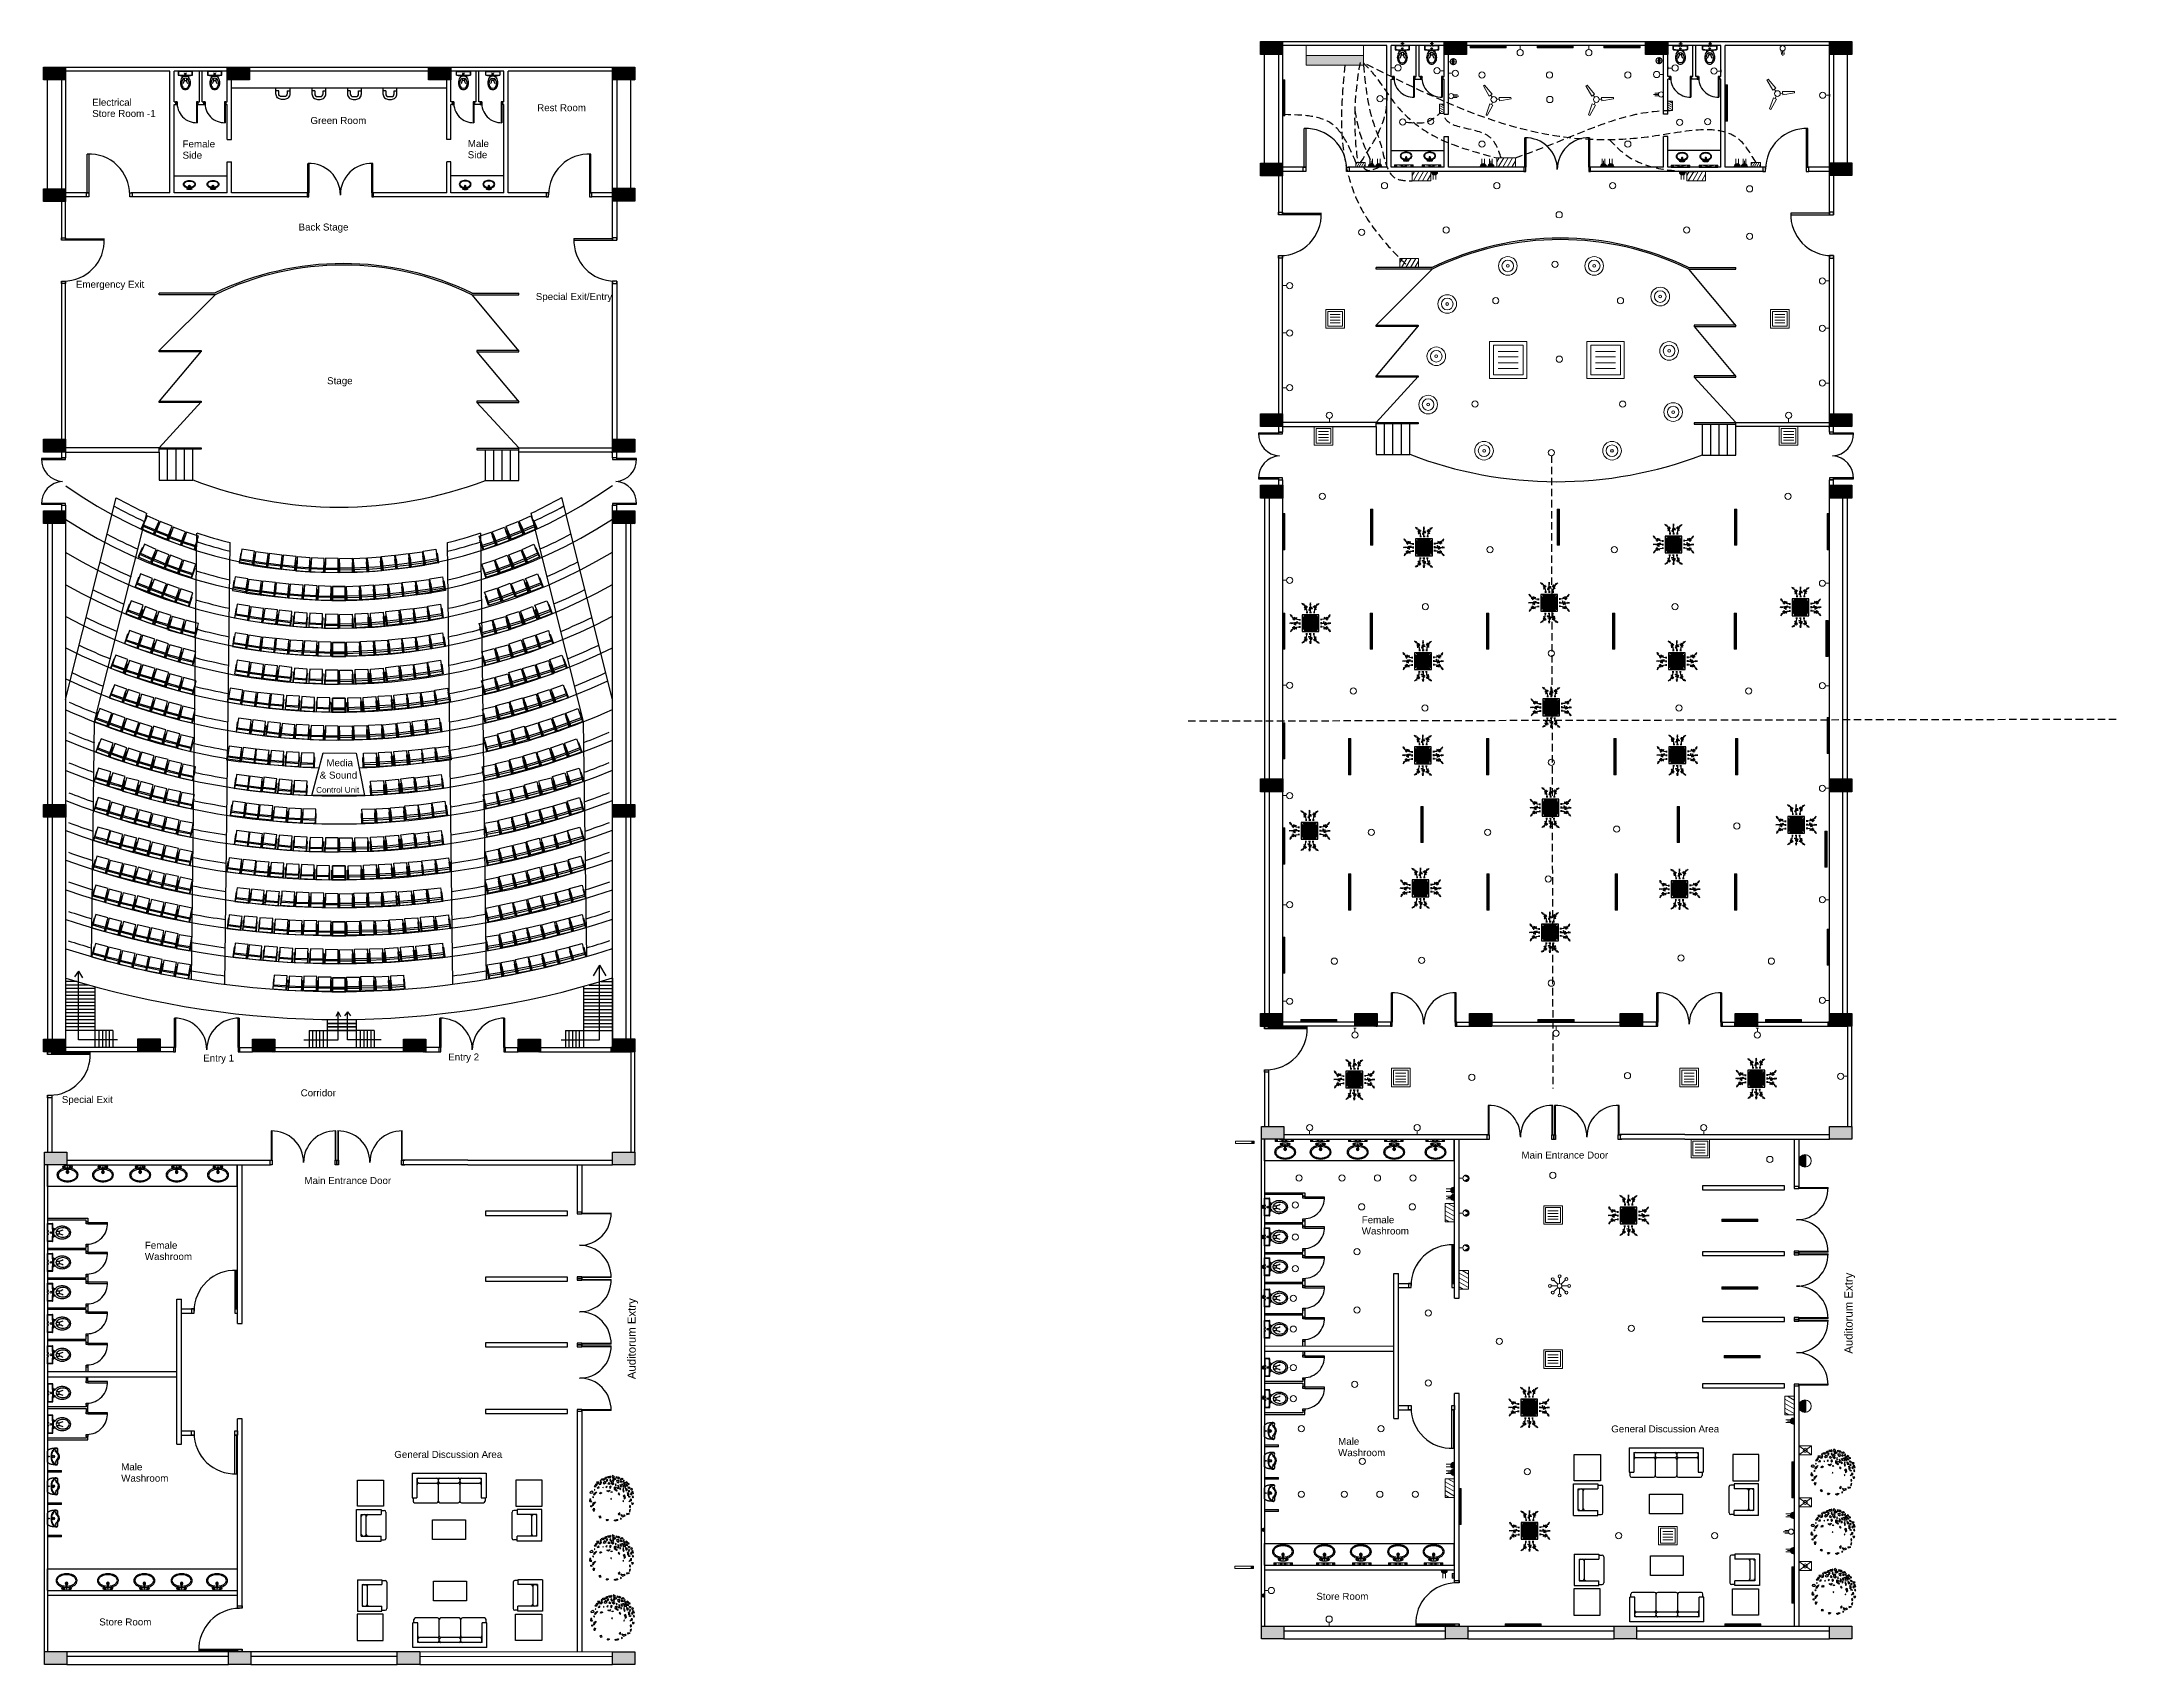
# Model space of a CAD drawing. Header units: inches. Extents: x 535 to 3103, y 2999 to 4393.
# Drawn here: x 1319 to 3103, y 2999 to 4393 of the extents above; entities that cross this region are included whole.
import ezdxf

# ---------------------------------------------------------------- set-up
doc = ezdxf.new("R2010")
doc.units = ezdxf.units.IN
doc.header["$MEASUREMENT"] = 0
doc.linetypes.add('HIDDEN', pattern=[9.525, 6.35, -3.175])
for name, color, linetype in [('01', 1, 'Continuous'), ('02', 1, 'Continuous'), ('1', 7, 'Continuous'), ('AIR', 7, 'Continuous'), ('AIR-00', 8, 'Continuous'), ('AIR-01', 105, 'Continuous'), ('AIR-02', 2, 'Continuous'), ('AIR-04', 40, 'Continuous'), ('ARQ-ALV', 3, 'Continuous'), ('Column', 6, 'Continuous'), ('Conduit', 11, 'Continuous'), ('Door', 130, 'Continuous'), ('Sofa Washroom', 8, 'Continuous'), ('Stage', 2, 'Continuous'), ('Stairs', 1, 'Continuous'), ('Text', 7, 'Continuous'), ('Wall', 3, 'Continuous'), ('Walls', 3, 'Continuous'), ('Washroom wall', 2, 'Continuous')]:
    doc.layers.add(name, color=color, linetype=linetype)
doc.layers.add('E. Fixture', color=6, linetype='Continuous', lineweight=20)
doc.layers.add('HATCH', color=251, linetype='Continuous', lineweight=5)
doc.styles.add('ATTR', font='romans.shx', dxfattribs={"width": 0.8, "height": 0.7})
doc.styles.get("Standard").update_dxf_attribs({"font": 'arial.ttf'})
pattern_1 = [(45, (1045.01603, 21.92042), (-0.0883883476, 0.0883883476), [])]

msp = doc.modelspace()

# ---------------------------------------------------------------- texts
at = {"layer": 'Text'}
for s, height, p in [('Store Room -1', 6, (1362.8, 4328)), ('Electrical ', 6, (1362.8, 4337.6)), ('Rest Room', 6, (1744.9, 4333)), ('Green Room', 6, (1550.2, 4322)), ('Side', 6, (1440.4, 4292.2)), ('Female', 6, (1440.4, 4301.9)), ('Side', 6, (1685.3, 4292.6)), ('Male ', 6, (1685.3, 4302.2)), ('Back Stage', 6, (1540, 4230.5)), ('Emergency Exit', 6, (1348.8, 4181.3)), ('Special Exit/Entry', 6, (1743.7, 4170.8)), ('Stage', 6, (1564.5, 4098.5)), ('& Sound ', 6, (1558.2, 3759.8)), ('Media', 6, (1563.9, 3770.4)), ('Control Unit', 5.024, (1555.1, 3747.6)), ('Entry 1 ', 6, (1458.1, 3516.8)), ('Entry 2', 6, (1668.5, 3517.7)), ('Special Exit', 6, (1336.7, 3481.2)), ('Corridor', 6, (1541.8, 3486.9)), ('Main Entrance Door', 6, (2590.1, 3433.5)), ('Main Entrance Door', 6, (1545, 3411.6)), ('Washroom', 6, (2453, 3368.3)), ('Female ', 6, (2453, 3377.9)), ('Female ', 6, (1408, 3356)), ('Washroom', 6, (1408, 3346.4)), ('Male ', 6, (2432.7, 3187.6)), ('General Discussion Area', 6, (2667.2, 3198.3)), ('General Discussion Area', 6, (1622.2, 3176.4)), ('Washroom', 6, (2432.7, 3177.9)), ('Washroom', 6, (1387.7, 3156)), ('Male ', 6, (1387.7, 3165.7)), ('Store Room', 6, (2414, 3054.5)), ('Store Room', 6, (1368.9, 3032.5))]:
    msp.add_text(s, height=height, dxfattribs=at).set_placement(p)
for p in [(2874.5, 3265.9), (1829.5, 3244)]:
    msp.add_text('Auditorum Extry ', height=7, rotation=90, dxfattribs=at).set_placement(p)

# ---------------------------------------------------------------- blocks, each defined once
blk = doc.blocks.new('15PLAV01')
for points in [[(-12.2, 1.8, 0.142413), (-11.4, -1.1, 0.107169), (-8.6, -3.9, 0.078677), (-4.9, -5.5, 0.066056), (0, -6.2, 0.066056), (4.9, -5.5, 0.078677), (8.6, -3.9, 0.107169), (11.4, -1.1, 0.142413), (12.2, 1.8, 0.142413), (11.4, 4.6, 0.107169), (8.6, 7.4, 0.078677), (4.9, 9.1, 0.058254), (0.6, 9.7, 0.058254)], [(-0.6, 9.7, 0.058254), (-4.9, 9.1, 0.078677), (-8.6, 7.4, 0.107169), (-11.4, 4.6, 0.142413), (-12.2, 1.8)], [(-10.9, 1.5, 0.152986), (-10.2, -0.8, 0.106898), (-7.7, -3.1, 0.074008), (-4.3, -4.5, 0.060597), (0.1, -5.1, 0.060597), (4.5, -4.5, 0.074008), (7.9, -3.1, 0.106898), (10.4, -0.8, 0.152986), (11.2, 1.5, 0.152986), (10.4, 3.8, 0.106898), (7.9, 6.2, 0.074008), (4.5, 7.6, 0.05164), (0.8, 8.1, 0.05164)], [(-0.8, 8.1, 0.048749), (-4.3, 7.6, 0.074008), (-7.7, 6.2, 0.106898), (-10.2, 3.8, 0.152986), (-10.9, 1.5)], [(0.5, 9.9, 0.016127), (2.4, 10, 0.028693), (4.1, 10.3, 0.063192), (5.6, 10.8, 0.287816), (5.8, 11.1, 0.287816), (5.6, 11.4, 0.063192), (4.1, 11.9, 0.028693), (2.4, 12.2, 0.020666), (0, 12.3, 0.020666), (-2.4, 12.2, 0.028693), (-4.1, 11.9, 0.063192), (-5.6, 11.4, 0.287816), (-5.8, 11.1, 0.287816)], [(-5.8, 11.1, 0.287816), (-5.6, 10.8, 0.063192), (-4.1, 10.3, 0.028693), (-2.4, 10, 0.016127), (-0.5, 9.9, 0.016127)]]:
    blk.add_lwpolyline(points, format="xyb")
blk.add_lwpolyline([(0, 10.8, 0.272053), (-0.2, 10.7, 0.070491), (-0.5, 9.9, 0.032887), (-0.7, 8.9, 0.023829), (-0.8, 7.5, 0.023829), (-0.7, 6.1, 0.032887), (-0.5, 5.1, 0.070491), (-0.2, 4.2, 0.272053), (0, 4.1, 0.272053), (0.2, 4.2, 0.070491), (0.6, 5.1, 0.032887), (0.7, 6.1, 0.023829), (0.8, 7.5, 0.023829), (0.7, 8.9, 0.032887), (0.6, 9.9, 0.070491), (0.2, 10.7, 0.272053)], format="xyb", close=True)
for centre in [(-3.6, 11.1), (3.2, 11.1)]:
    blk.add_circle(centre, 0.583)
for radius, start, end in [(1.51, 119.1251, 60.334), (1.3, 123.6128, 55.736)]:
    blk.add_arc((0, 5.1), radius, start, end)
blk = doc.blocks.new('M-MCEN16')
blk.add_lwpolyline([(-0.5, 0.6), (0.5, 0.6), (0.5, 0), (-0.5, 0)], close=True)
blk = doc.blocks.new('M-MC80')
blk.add_lwpolyline([(-0.4, 0), (-0.4, 0.8), (0.4, 0.8), (0.4, 0)], close=True)
blk = doc.blocks.new('DEC1')
for points in [[(-17.825703, 50.144688), (-15.340965, 55.637398), (-11.893769, 55.475018), (-12.802246, 52.160138), (-14.540878, 53.429518), (-15.347061, 51.420148), (-14.679306, 50.283108)], [(-10.286347, 57.002498), (-6.636353, 53.173978), (-4.977264, 55.300948), (-2.322731, 54.024758), (-2.654549, 58.704078), (-5.640907, 57.002498)], [(2.096443, 60.253408), (0.995445, 56.151728), (3.318161, 54.875548), (7.299967, 55.726328)], [(13.272677, 57.002498), (10.949967, 55.726328), (12.609047, 54.024758), (14.268137, 54.875548)], [(16.259037, 52.323198), (16.922667, 53.599378), (16.590857, 57.002498), (20.904477, 54.450148), (17.918117, 51.472418)], [(21.568117, 51.047028), (27.209017, 53.173978), (29.531737, 50.621628), (26.545377, 48.920058), (26.213557, 51.047028), (24.222657, 50.196248), (23.890837, 48.920058)], [(-52.427143, -0.850769), (-55.081683, 0.4254), (-56.077133, -5.104706), (-55.081683, -6.380875), (-50.436243, -6.380875), (-51.099873, -5.104706), (-53.754413, -4.253914)], [(-52.427143, 19.568028), (-50.104423, 20.844198), (-46.786243, 17.441068), (-49.108973, 14.888718), (-53.754413, 14.463338), (-54.418043, 17.441068)], [(-48.445333, 5.530108), (-46.786243, 3.828518), (-44.795343, 5.104708)], [(-45.127153, 9.784018), (-44.463523, 14.463338), (-38.490813, 18.717258), (-39.818083, 15.739508)], [(-44.561383, 31.831348), (-39.273253, 31.705098), (-39.604093, 34.382268), (-36.824663, 35.356908), (-40.368063, 38.431048), (-41.276543, 35.116178)], [(-42.472623, 24.672728), (-44.131713, 23.396548), (-42.804433, 22.971158)], [(-38.104163, 42.886048), (-35.982343, 39.207198), (-33.437553, 39.947208), (-31.223573, 43.364378)], [(-32.518103, 32.329788), (-36.831723, 28.075868), (-31.854473, 28.926648)], [(-31.801213, 37.372358), (-27.415503, 38.148518), (-25.333863, 42.636518), (-27.944843, 42.431948), (-29.220293, 39.953298)], [(-30.195383, 13.187148), (-28.536293, 17.866458), (-25.218123, 16.164898), (-26.213573, 13.187148), (-27.872663, 14.463338)], [(-27.902623, 48.490098), (-28.642653, 45.945318), (-26.266303, 45.915268), (-25.694743, 47.690008)], [(-22.482173, 47.292998), (-22.915303, 48.664658), (-25.556323, 50.836408), (-20.701343, 52.081818), (-20.707443, 47.864548)], [(-22.563583, 30.628218), (-22.563583, 28.501248), (-21.568133, 29.352038)], [(-17.061733, 46.095918), (-21.688173, 40.867878), (-18.577893, 39.165388), (-13.789101, 40.946228), (-14.889992, 43.454908), (-16.965533, 43.184148)], [(-12.277245, 32.755178), (-14.599968, 30.628218), (-13.604515, 29.777438), (-11.2818, 30.628218)], [(-12.70607, 49.248398), (-13.313744, 45.632738), (-10.937401, 45.602688), (-9.258873, 49.086028)], [(-5.640907, 20.844198), (-7.963623, 18.291858), (-11.2818, 20.418808), (-11.2818, 22.120378), (-7.963623, 20.844198), (-4.313629, 22.971158)], [(-7.299988, 42.539188), (-9.290886, 39.136068), (-5.640907, 37.859878), (-3.981812, 39.136068)], [(-1.990913, 33.180578), (-4.977264, 30.628218), (-3.318176, 27.225088), (-0.99546, 30.202838)], [(-2.654549, 51.047028), (-4.645447, 48.494678), (-3.318176, 45.091538), (-1.990913, 46.793108)], [(-0.66365, 1.276169), (-2.322731, 0.4254), (-1.327278, -0.425384), (0, 0)], [(2.322716, 47.218508), (-1.327278, 43.815368), (-0.66365, 40.412228), (3.318161, 37.009098), (6.636337, 38.710668), (2.654526, 40.837618), (5.309077, 44.666158)], [(-0.66365, 18.717258), (0.663628, 19.142638), (1.659081, 17.441068), (-0.66365, 16.590288)], [(2.654526, 51.897798), (6.304517, 49.345458), (10.949967, 51.047028), (8.959067, 52.748598), (6.304517, 51.897798)], [(6.636337, 30.628218), (6.304517, 25.523518), (13.272677, 21.269598), (14.931767, 22.120378), (9.290877, 25.098128), (12.277227, 29.352038)], [(10.949967, 39.136068), (9.622697, 36.158308), (10.618147, 33.605958), (10.949967, 36.158308)], [(19.245397, 47.643888), (12.277227, 47.218508), (13.272677, 43.815368), (17.918117, 41.688418), (18.913577, 44.240768), (17.254487, 45.516938)], [(15.927217, 35.307528), (16.922667, 29.777438), (14.268137, 28.075868), (17.918117, 26.799688), (19.245397, 31.479008)], [(18.581767, 15.739508), (16.922667, 13.187148), (19.245397, 11.060198), (21.236297, 11.910978), (19.577217, 13.612548)], [(21.568117, 28.075868), (20.240847, 25.098128), (22.231747, 24.247348), (23.890837, 25.948898)], [(24.554477, 46.793108), (21.568117, 44.666158), (23.227197, 42.964588), (26.877177, 44.240768)], [(23.890837, 30.202838), (21.568117, 37.009098), (25.218107, 32.329788)], [(25.549927, 37.859878), (32.186277, 39.561448), (34.177167, 43.389968), (33.181717, 35.307528), (29.199917, 34.882128)], [(31.522627, 48.069288), (29.863537, 46.367708), (28.536287, 43.389968), (32.186277, 45.516938)], [(29.531737, 34.031358), (28.536287, 31.053608), (36.499887, 31.479008), (33.181717, 34.456738)], [(29.863537, 27.650488), (28.536287, 22.971158), (30.527177, 17.441068), (32.186277, 20.418808), (29.863537, 22.120378)], [(29.531737, 7.231658), (31.854457, 4.679318), (32.186277, 0), (35.504437, 3.403137), (33.513537, 9.784018)], [(35.504437, 27.650488), (36.168077, 22.120378), (39.154437, 21.694998), (40.813507, 23.821948)], [(36.831707, 44.240768), (35.836257, 42.539188), (37.163527, 41.263018), (40.481707, 41.688418)], [(37.495347, 38.285278), (35.836257, 35.732928), (38.158977, 34.031358), (41.477157, 34.031358), (38.158977, 35.307528)], [(40.813507, 40.412228), (40.481707, 39.136068), (42.804427, 37.434478), (45.458957, 37.859878)], [(40.481707, 17.015668), (43.799877, 11.910978), (41.477157, 8.507848), (41.145337, 11.910978)], [(44.795317, 26.374298), (42.804427, 28.075868), (42.472607, 29.777438), (43.799877, 31.053608), (46.454417, 29.352038)], [(46.454417, 20.844198), (44.463497, 22.120378), (42.472607, 21.269598), (42.804427, 19.568028), (45.458957, 19.142638)], [(46.454417, 6.380878), (46.122607, 4.679318), (43.468057, 5.104708), (43.799877, 7.657058)], [(49.440767, 0.4254), (49.772577, -4.679306), (43.799877, -7.231651), (47.449857, -3.828529)], [(49.772577, 26.799688), (48.445307, 25.098128), (50.436227, 23.396548), (53.754397, 25.523518)], [(48.777127, 16.164898), (48.445307, 12.761768), (50.768037, 11.060198), (52.095307, 13.187148)], [(51.099847, 20.418808), (52.095307, 16.590288), (56.077117, 13.187148), (54.418027, 17.866458)], [(52.095307, 5.955488), (54.086217, 3.403137), (55.745307, 4.679318), (54.418027, 8.082458)], [(-50.768053, -17.015672), (-50.436243, -19.993412), (-52.427143, -19.568022), (-52.758963, -16.590282)], [(-47.449883, -17.015672), (-46.454433, -9.784004), (-41.145353, -6.806266), (-44.131713, -11.06018)], [(-45.458983, -31.478992), (-46.786243, -26.799672), (-44.463523, -23.396552), (-43.468073, -26.374292), (-44.463523, -28.075852)], [(-28.204473, -43.389972), (-32.518103, -44.240752), (-30.195383, -47.218492), (-26.545393, -46.367702)], [(-11.2818, -55.300932), (-13.936333, -51.472412), (-10.286347, -51.472412), (-7.963623, -52.323192)], [(9.622697, -56.151712), (6.304517, -54.024762), (8.295417, -52.748592), (8.959067, -53.173982), (12.277227, -53.173982), (12.277227, -51.472412), (15.595407, -51.897802), (14.268137, -54.024762)], [(20.572657, -34.456732), (16.922667, -37.859872), (18.249947, -39.986832), (21.236297, -38.285262)], [(22.563567, -50.621622), (25.218107, -49.770842), (22.563567, -48.069272)], [(24.554477, -39.561442), (23.890837, -40.837612), (27.872647, -44.666142), (34.508987, -42.539172), (32.186277, -40.412222), (27.872647, -41.688402)], [(30.195357, -3.828529), (28.536287, -5.53009), (29.863537, -6.806266)], [(38.158977, -36.583692), (38.822617, -39.136042), (45.127137, -37.434482)], [(47.118057, -15.739494), (45.127137, -17.866462), (46.122607, -22.120372), (48.445307, -19.568022)], [(48.113497, -26.799672), (45.127137, -28.501252), (45.458957, -32.755162), (47.118057, -30.202822)], [(50.436227, -9.784004), (51.099847, -13.187141), (53.754397, -13.187141), (55.413487, -10.634796), (53.090757, -11.06018)]]:
    blk.add_lwpolyline(points, close=True)
at = {"style": 'ATTR', "width": 0.8, "flags": 9}
blk.add_attdef('ESTCODE', (0, 0), '', height=0.7, dxfattribs=at)
blk = doc.blocks.new('S')
at = {"layer": 'E. Fixture'}
for p, q in [((27102.5, -3564.5), (27101.4, -3580.7)), ((27104.4, -3564.5), (27102.5, -3564.5)), ((27104.4, -3564.5), (27106.1, -3580.6)), ((27082.5, -3599), (27095.8, -3589.7)), ((27083.5, -3600.7), (27098.2, -3593.8)), ((27095.8, -3589.7), (27098.2, -3593.8)), ((27100, -3590.1), (27097, -3591.8)), ((27106.1, -3580.6), (27101.4, -3580.7)), ((27103.5, -3584.1), (27103.5, -3580.7)), ((27106.9, -3590.1), (27109.9, -3591.8)), ((27111.1, -3589.7), (27108.7, -3593.8)), ((27123.4, -3600.7), (27108.7, -3593.8)), ((27124.4, -3599), (27111.1, -3589.7)), ((27082.5, -3599), (27083.5, -3600.7)), ((27124.4, -3599), (27123.4, -3600.7))]:
    blk.add_line(p, q, dxfattribs=at)
blk.add_circle((27103.5, -3588.1), 3.94, dxfattribs=at)
blk = doc.blocks.new('tu')
at = {"layer": 'E. Fixture'}
for p, q in [((27121.1, -3634.4), (27118.3, -3634.4)), ((27133.2, -3634.4), (27121.2, -3634.4)), ((27127.2, -3640.4), (27127.2, -3628.4))]:
    blk.add_line(p, q, dxfattribs=at)
blk.add_circle((27127.2, -3634.4), 6, dxfattribs=at)
for centre, start, end in [((27128.7, -3631.4), 116.564, 243.436), ((27128.7, -3637.4), 116.564, 243.436), ((27125.7, -3631.4), 296.564, 63.436), ((27125.7, -3637.4), 296.564, 63.436)]:
    blk.add_arc(centre, 3.35, start, end, dxfattribs=at)
blk = doc.blocks.new('14')
at = {"layer": 'E. Fixture'}
for p, q in [((26225, -3900), (26243, -3900)), ((26234, -3909), (26234, -3891))]:
    blk.add_line(p, q, dxfattribs=at)
for centre, start, end in [((26229, -3902), 26.564, 153.436), ((26229, -3898), 206.564, 333.436), ((26238, -3902), 26.564, 153.436), ((26238, -3898), 206.564, 333.436)]:
    blk.add_arc(centre, 5.03, start, end, dxfattribs=at)
blk = doc.blocks.new('oo')
at = {"layer": 'E. Fixture', "lineweight": 15}
for p, q in [((755.2, 589.1), (809.2, 589.1)), ((755.2, 589), (809.2, 589)), ((755.2, 589), (809.2, 589)), ((755.2, 588.9), (809.2, 588.9)), ((755.2, 588.8), (809.2, 588.8)), ((755.2, 588.6), (809.2, 588.6)), ((755.2, 588.6), (809.2, 588.6)), ((755.2, 588.5), (809.2, 588.5)), ((755.2, 588.4), (809.2, 588.4)), ((755.2, 588.4), (809.2, 588.4))]:
    blk.add_line(p, q, dxfattribs=at)
at = {"layer": 'E. Fixture', "color": 5, "lineweight": 15}
blk.add_lwpolyline([(751.2, 590.8), (813.2, 590.8), (813.2, 586.8), (751.2, 586.8), (751.2, 590.8)], dxfattribs=at)
at = {"layer": 'HATCH', "lineweight": 15}
for points in [[(751.2, 590.8), (755.2, 590.8), (755.2, 586.8), (751.2, 586.8)], [(751.6, 590.4), (754.9, 590.4), (754.9, 587.1), (751.6, 587.1)], [(751.9, 590.1), (754.6, 590.1), (754.6, 587.4), (751.9, 587.4)], [(752.2, 589.8), (754.2, 589.8), (754.2, 587.8), (752.2, 587.8)], [(752.6, 589.4), (753.9, 589.4), (753.9, 588.1), (752.6, 588.1)], [(752.9, 589.1), (753.6, 589.1), (753.6, 588.4), (752.9, 588.4)], [(813.2, 590.8), (809.2, 590.8), (809.2, 586.8), (813.2, 586.8)], [(812.8, 590.4), (809.5, 590.4), (809.5, 587.1), (812.8, 587.1)], [(812.5, 590.1), (809.8, 590.1), (809.8, 587.4), (812.5, 587.4)], [(812.2, 589.8), (810.2, 589.8), (810.2, 587.8), (812.2, 587.8)], [(811.8, 589.4), (810.5, 589.4), (810.5, 588.1), (811.8, 588.1)], [(811.5, 589.1), (810.8, 589.1), (810.8, 588.4), (811.5, 588.4)]]:
    blk.add_lwpolyline(points, close=True, dxfattribs=at)
blk = doc.blocks.new('05')
at = {"layer": 'E. Fixture'}
blk.add_hatch(color=256, dxfattribs=at).paths.add_polyline_path([(27124.3, -3822.6), (27124.3, -3814.6, 1.138442)])
for p, q in [((27122.7, -3816.8), (27113.7, -3816.8)), ((27122.7, -3820.3), (27113.7, -3820.3)), ((27122.7, -3818.6), (27116, -3818.6)), ((27124.3, -3822.6), (27124.3, -3814.6))]:
    blk.add_line(p, q, dxfattribs=at)
blk.add_arc((27123.8, -3818.6), 4.03, 82.5917, 277.4083, dxfattribs=at)
blk = doc.blocks.new('10')
at = {"layer": 'E. Fixture'}
blk.add_hatch(color=256, dxfattribs=at).paths.add_polyline_path([(27132.1, -3831.4), (27132.1, -3823.4, 1.138442)])
for p, q in [((27132.1, -3831.4), (27132.1, -3823.4)), ((27130.5, -3825.7), (27121.5, -3825.7)), ((27130.5, -3829.1), (27121.5, -3829.1))]:
    blk.add_line(p, q, dxfattribs=at)
blk.add_arc((27131.6, -3827.4), 4.03, 82.5917, 277.4083, dxfattribs=at)
blk = doc.blocks.new('69582')
at = {"layer": 'HATCH'}
for p, q in [((1428.7, -3959.2), (1452.7, -3959.2)), ((1428.7, -3983.2), (1428.7, -3959.2)), ((1431.2, -3961.7), (1450.2, -3961.7)), ((1431.2, -3980.7), (1431.2, -3961.7)), ((1450.2, -3961.7), (1450.2, -3980.7)), ((1452.7, -3959.2), (1452.7, -3983.2)), ((1452.7, -3983.2), (1428.7, -3983.2)), ((1450.2, -3980.7), (1431.2, -3980.7))]:
    blk.add_line(p, q, dxfattribs=at)
blk = doc.blocks.new('2635')
at = {"layer": 'E. Fixture'}
for p, q in [((1426.5, -4199.5), (1422.8, -4199.5)), ((1426.9, -4198.4), (1424.3, -4195.7)), ((1428, -4198), (1428, -4194.2)), ((1429.1, -4198.4), (1431.7, -4195.7)), ((1433.2, -4199.5), (1429.5, -4199.5)), ((1424.3, -4203.2), (1426.9, -4200.5)), ((1428, -4204.7), (1428, -4201)), ((1431.7, -4203.2), (1429.1, -4200.5))]:
    blk.add_line(p, q, dxfattribs=at)
for centre, radius in [((1421.8, -4199.5), 0.938), ((1423.6, -4195.2), 0.938), ((1428, -4199.5), 1.5), ((1428, -4193.3), 0.938), ((1432.4, -4195.1), 0.938), ((1434.2, -4199.5), 0.938), ((1423.6, -4203.8), 0.938), ((1428, -4205.6), 0.938), ((1432.4, -4203.8), 0.938)]:
    blk.add_circle(centre, radius, dxfattribs=at)
blk = doc.blocks.new('FCU-13000P (CASSETTE SPLIT)')
at = {"layer": 'AIR-00', "ltscale": 3}
for p, q in [((-0.52, 0), (-1, 0)), ((-0.56, 0.19), (-0.49, 0.19)), ((-0.56, 0.16), (-0.49, 0.16)), ((-0.56, 0.02), (-0.49, 0.02)), ((-0.19, 0.56), (-0.19, 0.49)), ((-0.16, 0.56), (-0.16, 0.49)), ((-0.02, 0.56), (-0.02, 0.49)), ((0, 0.52), (0, 1)), ((0.02, 0.56), (0.02, 0.49)), ((0.16, 0.56), (0.16, 0.49)), ((0.19, 0.56), (0.19, 0.49)), ((0.56, 0.19), (0.49, 0.19)), ((0.56, 0.16), (0.49, 0.16)), ((0.56, 0.02), (0.49, 0.02)), ((0.52, 0), (1, 0)), ((-0.56, -0.02), (-0.49, -0.02)), ((-0.56, -0.16), (-0.49, -0.16)), ((-0.56, -0.19), (-0.49, -0.19)), ((-0.19, -0.56), (-0.19, -0.49)), ((-0.16, -0.56), (-0.16, -0.49)), ((-0.02, -0.56), (-0.02, -0.49)), ((0, -0.52), (0, -1)), ((0.02, -0.56), (0.02, -0.49)), ((0.16, -0.56), (0.16, -0.49)), ((0.19, -0.56), (0.19, -0.49)), ((0.56, -0.02), (0.49, -0.02)), ((0.56, -0.16), (0.49, -0.16)), ((0.56, -0.19), (0.49, -0.19))]:
    blk.add_line(p, q, dxfattribs=at)
at = {"layer": 'AIR-00'}
for p, q in [((0.3, -0.3), (-0.3, 0.3)), ((0.3, 0.3), (-0.3, -0.3))]:
    blk.add_line(p, q, dxfattribs=at)
at = {"layer": 'AIR-00', "ltscale": 3}
for points in [[(-0.89, 0.02), (-0.89, -0.02), (-1, 0)], [(-0.89, 0.34), (-0.93, 0.31), (-0.97, 0.42)], [(-0.34, 0.89), (-0.31, 0.93), (-0.42, 0.97)], [(-0.02, 0.89), (0.02, 0.89), (0, 1)], [(0.34, 0.89), (0.31, 0.93), (0.42, 0.97)], [(0.89, 0.34), (0.93, 0.31), (0.97, 0.42)], [(0.89, 0.02), (0.89, -0.02), (1, 0)], [(-0.89, -0.34), (-0.93, -0.31), (-0.97, -0.42)], [(-0.34, -0.89), (-0.31, -0.93), (-0.42, -0.97)], [(-0.02, -0.89), (0.02, -0.89), (0, -1)], [(0.34, -0.89), (0.31, -0.93), (0.42, -0.97)], [(0.89, -0.34), (0.93, -0.31), (0.97, -0.42)]]:
    blk.add_lwpolyline(points, close=True, dxfattribs=at)
at = {"layer": 'AIR-00'}
for points in [[(-0.91, 0.32, 0.171809), (-0.56, 0.18), (-0.52, 0.18)], [(-0.32, 0.91, -0.171809), (-0.18, 0.56), (-0.18, 0.52)], [(0.32, 0.91, 0.171809), (0.18, 0.56), (0.18, 0.52)], [(0.91, 0.32, -0.171809), (0.56, 0.18), (0.52, 0.18)], [(-0.91, -0.32, -0.171809), (-0.56, -0.18), (-0.52, -0.18)], [(-0.32, -0.91, 0.171809), (-0.18, -0.56), (-0.18, -0.52)], [(0.32, -0.91, -0.171809), (0.18, -0.56), (0.18, -0.52)], [(0.91, -0.32, 0.171809), (0.56, -0.18), (0.52, -0.18)]]:
    blk.add_lwpolyline(points, format="xyb", dxfattribs=at)
for points in [[(-0.26, -0.26), (0.26, -0.26), (0.26, 0.26), (-0.26, 0.26)], [(-0.21, -0.21), (0.21, -0.21), (0.21, 0.21), (-0.21, 0.21)], [(-0.16, -0.16), (0.16, -0.16), (0.16, 0.16), (-0.16, 0.16)], [(-0.11, -0.11), (0.11, -0.11), (0.11, 0.11), (-0.11, 0.11)], [(-0.06, -0.06), (0.06, -0.06), (0.06, 0.06), (-0.06, 0.06)]]:
    blk.add_lwpolyline(points, close=True, dxfattribs=at)
at = {"layer": 'AIR-00', "ltscale": 3}
for points in [[(-0.84, 0.27), (-0.85, 0.23), (-0.88, 0.13), (-0.7, 0.42), (-0.9, 0), (-0.65, 0.36), (-0.68, 0.24), (-0.69, 0.2)], [(-0.27, 0.84), (-0.23, 0.85), (-0.13, 0.88), (-0.42, 0.7), (0, 0.9), (-0.36, 0.65), (-0.24, 0.68), (-0.2, 0.69)], [(0.27, 0.84), (0.23, 0.85), (0.13, 0.88), (0.42, 0.7), (0, 0.9), (0.36, 0.65), (0.24, 0.68), (0.2, 0.69)], [(0.84, 0.27), (0.85, 0.23), (0.88, 0.13), (0.7, 0.42), (0.9, 0), (0.65, 0.36), (0.68, 0.24), (0.69, 0.2)], [(-0.84, -0.27), (-0.85, -0.23), (-0.88, -0.13), (-0.7, -0.42), (-0.9, 0), (-0.65, -0.36), (-0.68, -0.24), (-0.69, -0.2)], [(-0.27, -0.84), (-0.23, -0.85), (-0.13, -0.88), (-0.42, -0.7), (0, -0.9), (-0.36, -0.65), (-0.24, -0.68), (-0.2, -0.69)], [(0.27, -0.84), (0.23, -0.85), (0.13, -0.88), (0.42, -0.7), (0, -0.9), (0.36, -0.65), (0.24, -0.68), (0.2, -0.69)], [(0.84, -0.27), (0.85, -0.23), (0.88, -0.13), (0.7, -0.42), (0.9, 0), (0.65, -0.36), (0.68, -0.24), (0.69, -0.2)]]:
    blk.add_open_spline(points, degree=3, knots=[0.0032834, 0.0032834, 0.0032834, 0.0032834, 0.0712567, 0.1924075, 0.3347111, 0.5062145, 0.5813292, 0.5813292, 0.5813292, 0.5813292], dxfattribs=at)
for points in [[(-0.8, 0), (-0.78, -0.08), (-0.75, 0.06), (-0.72, -0.1), (-0.66, 0.09), (-0.63, 0)], [(0, 0.8), (0.08, 0.78), (-0.06, 0.75), (0.1, 0.72), (-0.09, 0.66), (0, 0.63)], [(0.8, 0), (0.78, -0.08), (0.75, 0.06), (0.72, -0.1), (0.66, 0.09), (0.63, 0)], [(0, -0.8), (0.08, -0.78), (-0.06, -0.75), (0.1, -0.72), (-0.09, -0.66), (0, -0.63)]]:
    blk.add_spline(points, degree=3, dxfattribs=at)
for points in [[(-1, 0), (-0.89, 0.02), (-0.89, -0.02)], [(-0.97, 0.42), (-0.89, 0.34), (-0.93, 0.31)], [(-0.42, 0.97), (-0.34, 0.89), (-0.31, 0.93)], [(0, 1), (-0.02, 0.89), (0.02, 0.89)], [(0.42, 0.97), (0.34, 0.89), (0.31, 0.93)], [(0.97, 0.42), (0.89, 0.34), (0.93, 0.31)], [(1, 0), (0.89, 0.02), (0.89, -0.02)], [(-0.97, -0.42), (-0.89, -0.34), (-0.93, -0.31)], [(-0.42, -0.97), (-0.34, -0.89), (-0.31, -0.93)], [(0, -1), (-0.02, -0.89), (0.02, -0.89)], [(0.42, -0.97), (0.34, -0.89), (0.31, -0.93)], [(0.97, -0.42), (0.89, -0.34), (0.93, -0.31)]]:
    blk.add_solid(points, dxfattribs=at)
at = {"layer": 'AIR-01'}
for points in [[(-0.37, 0.31), (-0.35, 0.31), (-0.35, -0.31), (-0.37, -0.31)], [(-0.31, 0.37), (0.31, 0.37), (0.31, 0.35), (-0.31, 0.35)], [(0.37, 0.31), (0.35, 0.31), (0.35, -0.31), (0.37, -0.31)], [(-0.31, -0.37), (0.31, -0.37), (0.31, -0.35), (-0.31, -0.35)]]:
    blk.add_lwpolyline(points, close=True, dxfattribs=at)
at = {"layer": 'AIR-02'}
blk.add_lwpolyline([(-0.26, -0.31), (0.26, -0.31, 0.414214), (0.31, -0.26), (0.31, 0.26, 0.414214), (0.26, 0.31), (-0.26, 0.31, 0.414214), (-0.31, 0.26), (-0.31, -0.26, 0.414214)], format="xyb", close=True, dxfattribs=at)
at = {"layer": 'AIR-04'}
blk.add_lwpolyline([(-0.41, -0.41), (0.41, -0.41), (0.41, 0.41), (-0.41, 0.41)], close=True, dxfattribs=at)
blk = doc.blocks.new('L4')
at = {"layer": 'E. Fixture'}
for radius in [8, 8, 5, 1.17]:
    blk.add_circle((39232.6, 28184.2), radius, dxfattribs=at)
blk = doc.blocks.new('2')
at = {"layer": 'E. Fixture'}
blk.add_hatch(color=256, dxfattribs=at).paths.add_polyline_path([(27131.11, -3604.57), (27131.11, -3606.15), (27140.34, -3606.15), (27140.34, -3604.57)])
blk.add_line((27140.34, -3604.57), (27131.11, -3604.57), dxfattribs=at)
blk.add_lwpolyline([(27131.11, -3602.99), (27140.34, -3602.99), (27140.34, -3606.15), (27131.11, -3606.15), (27131.11, -3602.99)], dxfattribs=at)

# ---------------------------------------------------------------- hatches: boundary and pattern name
at = {"layer": 'Column'}
h = msp.add_hatch(dxfattribs=at)
h.set_pattern_fill('ANSI31', color=256)
h.set_pattern_definition(pattern_1)
h.paths.add_polyline_path([(2385, 4381.8), (2385, 4392.8), (2365.9, 4392.8), (2365.9, 4381.8)])
h.paths.add_polyline_path([(2385, 4277.4), (2385, 4288.3), (2365.9, 4288.3), (2365.9, 4277.4)])
h.paths.add_polyline_path([(2854.6, 4392.8), (2854.6, 4389.3), (2854.6, 4389.3), (2854.6, 4381.8), (2873.8, 4381.8), (2873.8, 4392.8)])
h.paths.add_polyline_path([(2854.7, 4288.7), (2854.7, 4277.7), (2873.9, 4277.7), (2873.9, 4288.7)])
h.paths.add_polyline_path([(2854.6, 4011.7), (2854.6, 4000.7), (2873.8, 4000.7), (2873.8, 4011.7)])
h.paths.add_polyline_path([(2854.6, 4073.1), (2854.6, 4062.2), (2873.8, 4062.2), (2873.8, 4073.1)])
h.paths.add_polyline_path([(2873.9, 3759.5), (2854.8, 3759.5), (2854.8, 3748.5), (2873.9, 3748.5)])
h.paths.add_polyline_path([(2873.8, 3558.1), (2854.6, 3558.1), (2854.6, 3550.7), (2854.6, 3547.2), (2873.8, 3547.2)])
h.paths.add_polyline_path([(2792.7, 3558), (2773.6, 3558), (2773.6, 3547), (2792.7, 3547)])
h.paths.add_polyline_path([(2694.2, 3558), (2675, 3558), (2675, 3547), (2694.2, 3547)])
h.paths.add_polyline_path([(2564.6, 3558), (2545.4, 3558), (2545.4, 3547), (2564.6, 3547)])
h.paths.add_polyline_path([(2466.2, 3547.1), (2466.2, 3550.7), (2466.2, 3558.1), (2447.1, 3558.1), (2447.1, 3547.1)])
h.paths.add_polyline_path([(2385, 3547), (2385, 3558), (2365.9, 3558), (2365.9, 3547)])
h.paths.add_polyline_path([(2365.9, 3748.5), (2385, 3748.5), (2385, 3759.5), (2365.9, 3759.5)])
h.paths.add_polyline_path([(2365.9, 4000.7), (2385, 4000.7), (2385, 4011.7), (2375.5, 4011.7), (2365.9, 4011.7)])
h.paths.add_polyline_path([(2385, 4062.2), (2385, 4073.1), (2365.9, 4073.1), (2365.9, 4062.2)])
h = msp.add_hatch(dxfattribs=at)
h.set_pattern_fill('ANSI31', color=256)
h.set_pattern_definition(pattern_1)
h.paths.add_polyline_path([(2543, 4392.8), (2523.9, 4392.8), (2523.9, 4381.8), (2543, 4381.8)])
h.paths.add_polyline_path([(2715.8, 4392.8), (2696.7, 4392.8), (2696.7, 4381.8), (2715.8, 4381.8)])
h = msp.add_hatch(dxfattribs=at)
h.set_pattern_fill('ANSI31', color=256)
h.paths.add_polyline_path([(1340, 4359.9), (1340, 4370.9), (1320.9, 4370.9), (1320.9, 4359.9)])
h.paths.add_polyline_path([(1340, 4255.4), (1340, 4266.4), (1320.9, 4266.4), (1320.9, 4255.4)])
h.paths.add_polyline_path([(1809.6, 4370.9), (1809.6, 4367.4), (1809.6, 4367.4), (1809.6, 4359.9), (1828.7, 4359.9), (1828.7, 4370.9)])
h.paths.add_polyline_path([(1809.7, 4266.8), (1809.7, 4255.8), (1828.9, 4255.8), (1828.9, 4266.8)])
h.paths.add_polyline_path([(1809.6, 3989.8), (1809.6, 3978.8), (1828.8, 3978.8), (1828.8, 3989.8)])
h.paths.add_polyline_path([(1809.6, 4051.2), (1809.6, 4040.2), (1828.8, 4040.2), (1828.8, 4051.2)])
h.paths.add_polyline_path([(1828.9, 3737.6), (1809.8, 3737.6), (1809.8, 3726.6), (1828.9, 3726.6)])
h.paths.add_polyline_path([(1828.7, 3536.2), (1809.6, 3536.2), (1809.6, 3528.8), (1809.6, 3525.2), (1828.7, 3525.2)])
h.paths.add_polyline_path([(1747.7, 3536.1), (1728.6, 3536.1), (1728.6, 3525.1), (1747.7, 3525.1)])
h.paths.add_polyline_path([(1649.2, 3536.1), (1630, 3536.1), (1630, 3525.1), (1649.2, 3525.1)])
h.paths.add_polyline_path([(1519.6, 3536.1), (1500.4, 3536.1), (1500.4, 3525.1), (1519.6, 3525.1)])
h.paths.add_polyline_path([(1421.2, 3525.2), (1421.2, 3528.8), (1421.2, 3536.2), (1402.1, 3536.2), (1402.1, 3525.2)])
h.paths.add_polyline_path([(1340, 3525.1), (1340, 3536.1), (1320.9, 3536.1), (1320.9, 3525.1)])
h.paths.add_polyline_path([(1320.9, 3726.6), (1340, 3726.6), (1340, 3737.6), (1320.9, 3737.6)])
h.paths.add_polyline_path([(1320.9, 3978.8), (1340, 3978.8), (1340, 3989.8), (1330.5, 3989.8), (1320.9, 3989.7)])
h.paths.add_polyline_path([(1340, 4040.2), (1340, 4051.2), (1320.9, 4051.2), (1320.9, 4040.2)])
h = msp.add_hatch(dxfattribs=at)
h.set_pattern_fill('ANSI31', color=256)
h.paths.add_polyline_path([(1498, 4370.9), (1478.8, 4370.9), (1478.8, 4359.9), (1498, 4359.9)])
h.paths.add_polyline_path([(1670.8, 4370.9), (1651.7, 4370.9), (1651.7, 4359.9), (1670.8, 4359.9)])
at = {"layer": 'E. Fixture', "lineweight": 5}
h = msp.add_hatch(dxfattribs=at)
h.set_pattern_fill('ANSI31', color=256, scale=13.334456, angle=105, style=0)
h.set_pattern_definition([(150, (-1195.3174, -31084.7761), (-0.8334035, -1.44349721), [])])
h.paths.add_polyline_path([(2523.8, 4331), (2523.8, 4339), (2519.8, 4339), (2519.8, 4331)])
h = msp.add_hatch(dxfattribs=at)
h.set_pattern_fill('ANSI31', color=256, scale=13.334456, angle=105, style=0)
h.set_pattern_definition([(150, (-999.317, -31082.2761), (-0.8334035, -1.44349721), [])])
h.paths.add_polyline_path([(2719.8, 4333.5), (2719.8, 4341.5), (2715.8, 4341.5), (2715.8, 4333.5)])
h = msp.add_hatch(dxfattribs=at)
h.set_pattern_fill('ANSI31', color=256, scale=13.334456, angle=15, style=0)
h.set_pattern_definition([(60, (-32967.7761, 8004.0426), (-1.44349721, 0.8334035), [])])
h.paths.add_polyline_path([(2448, 4284.9), (2456, 4284.9), (2456, 4288.9), (2448, 4288.9)])
h = msp.add_hatch(dxfattribs=at)
h.set_pattern_fill('ANSI31', color=256, scale=26.668912, angle=15, style=0)
h.set_pattern_definition([(60, (-68335.315, 11711.46), (-2.88699442, 1.666807), [])])
h.paths.add_polyline_path([(2496.2, 4273.2), (2512.2, 4273.2), (2512.2, 4281.2), (2496.2, 4281.2)])
h = msp.add_hatch(dxfattribs=at)
h.set_pattern_fill('ANSI31', color=256, scale=26.668912, angle=15, style=0)
h.set_pattern_definition([(60, (-68262.5516, 11723.188), (-2.88699442, 1.666807), [])])
h.paths.add_polyline_path([(2569, 4284.9), (2585, 4284.9), (2585, 4292.9), (2569, 4292.9)])
h = msp.add_hatch(dxfattribs=at)
h.set_pattern_fill('ANSI31', color=256, scale=26.668912, angle=15, style=0)
h.set_pattern_definition([(60, (-68099.3964, 11711.5872), (-2.88699442, 1.666807), [])])
h.paths.add_polyline_path([(2732.2, 4273.3), (2748.2, 4273.3), (2748.2, 4281.3), (2732.2, 4281.3)])
h = msp.add_hatch(dxfattribs=at)
h.set_pattern_fill('ANSI31', color=256, scale=13.334456, angle=15, style=0)
h.set_pattern_definition([(60, (-32628.2761, 8004.0426), (-1.44349721, 0.8334035), [])])
h.paths.add_polyline_path([(2787.5, 4284.9), (2795.5, 4284.9), (2795.5, 4288.9), (2787.5, 4288.9)])
h = msp.add_hatch(dxfattribs=at)
h.set_pattern_fill('ANSI31', color=256, scale=26.668912, angle=15, style=0)
h.set_pattern_definition([(60, (-68345.7355, 11636.857), (-2.88699442, 1.666807), [])])
h.paths.add_polyline_path([(2485.8, 4198.6), (2501.8, 4198.6), (2501.8, 4206.6), (2485.8, 4206.6)])
for points in [[(2828.3, 3431.5, 0.457394), (2834.4, 3426.3), (2834.4, 3436.8, 0.457394)], [(2828.3, 3220.8, 0.457394), (2834.4, 3215.6), (2834.4, 3226.1, 0.457394)]]:
    msp.add_hatch(color=256, dxfattribs=at).paths.add_polyline_path(points)
h = msp.add_hatch(dxfattribs=at)
h.set_pattern_fill('ANSI31', color=256, scale=0.5, angle=180, style=0)
h.set_pattern_definition([(225, (2943.07048, 3670.09736), (0.044194174, -0.044194174), [])])
h.paths.add_polyline_path([(2541.2, 3414.2, 0.568998), (2545.1, 3416.5)])
h.paths.add_polyline_path([(2545.1, 3416.5, 0.568998), (2541.2, 3418.9)])
h = msp.add_hatch(dxfattribs=at)
h.set_pattern_fill('ANSI31', color=256, scale=26.668912, angle=105, style=0)
h.set_pattern_definition([(150, (-4905.811, -67452.5522), (-1.666807, -2.88699442), [])])
h.paths.add_polyline_path([(2532.5, 3379), (2532.5, 3395), (2524.5, 3395), (2524.5, 3379)])
h = msp.add_hatch(dxfattribs=at)
h.set_pattern_fill('ANSI31', color=256, scale=0.5, angle=180, style=0)
h.set_pattern_definition([(225, (2943.07048, 3640.32242), (0.044194174, -0.044194174), [])])
h.paths.add_polyline_path([(2541.2, 3384.4, 0.568998), (2545.1, 3386.7)])
h.paths.add_polyline_path([(2545.1, 3386.7, 0.568998), (2541.2, 3389.1)])
h = msp.add_hatch(dxfattribs=at)
h.set_pattern_fill('ANSI31', color=256, scale=0.5, angle=180, style=0)
h.set_pattern_definition([(225, (2943.07048, 3610.35559), (0.044194174, -0.044194174), [])])
h.paths.add_polyline_path([(2541.2, 3354.4, 0.568998), (2545.1, 3356.8)])
h.paths.add_polyline_path([(2545.1, 3356.8, 0.568998), (2541.2, 3359.1)])
h = msp.add_hatch(dxfattribs=at)
h.set_pattern_fill('ANSI31', color=256, scale=26.668912, angle=105, style=0)
h.set_pattern_definition([(150, (-4893.737, -67510.108), (-1.666807, -2.88699442), [])])
h.paths.add_polyline_path([(2544.6, 3321.4), (2544.6, 3337.4), (2536.6, 3337.4), (2536.6, 3321.4)])
h = msp.add_hatch(dxfattribs=at)
h.set_pattern_fill('ANSI31', color=256, scale=26.668912, angle=105, style=0)
h.set_pattern_definition([(150, (-4614.0746, -67618.2387), (-1.666807, -2.88699442), [])])
h.paths.add_polyline_path([(2824.2, 3213.3), (2824.2, 3229.3), (2816.2, 3229.3), (2816.2, 3213.3)])
h = msp.add_hatch(dxfattribs=at)
h.set_pattern_fill('ANSI31', color=256, scale=26.668912, angle=105, style=0)
h.set_pattern_definition([(150, (-4905.811, -67689.1372), (-1.666807, -2.88699442), [])])
h.paths.add_polyline_path([(2532.5, 3142.4), (2532.5, 3158.4), (2524.5, 3158.4), (2524.5, 3142.4)])
h = msp.add_hatch(dxfattribs=at)
h.set_pattern_fill('ANSI31', color=256, scale=6.667228, angle=105, style=0)
h.set_pattern_definition([(150, (672.9069, -14634.8881), (-0.41670175, -0.721748606), [])])
h.paths.add_polyline_path([(2532.5, 3073), (2532.5, 3077), (2530.5, 3077), (2530.5, 3073)])
at = {"layer": 'Stairs'}
h = msp.add_hatch(dxfattribs=at)
h.set_pattern_fill('ANSI31', color=6)
h.paths.add_polyline_path([(2873.9, 3461), (2854.6, 3461), (2854.6, 3450.1), (2873.9, 3450.1)])
h.paths.add_polyline_path([(2386.1, 3460.9), (2366.8, 3460.9), (2366.8, 3450), (2386.1, 3450)])
h.paths.add_polyline_path([(2386.1, 3031.9), (2366.8, 3031.9), (2366.8, 3021), (2386.1, 3021)])
h.paths.add_polyline_path([(2544.1, 3031.9), (2524.8, 3031.9), (2524.8, 3021), (2544.1, 3021)])
h.paths.add_polyline_path([(2689, 3031.9), (2669.7, 3031.9), (2669.7, 3021), (2689, 3021)])
h.paths.add_polyline_path([(2873.9, 3031.8), (2854.6, 3031.8), (2854.6, 3020.9), (2873.9, 3020.9)])
h.paths.add_polyline_path([(1341.1, 3438.9), (1321.8, 3438.9), (1321.8, 3428), (1341.1, 3428)])
h.paths.add_polyline_path([(1828.8, 3439.1), (1809.5, 3439.1), (1809.5, 3428.2), (1828.8, 3428.2)])
h.paths.add_polyline_path([(1828.9, 3009.9), (1809.6, 3009.9), (1809.6, 2999), (1828.9, 2999)])
h.paths.add_polyline_path([(1644, 3010), (1624.7, 3010), (1624.7, 2999.1), (1644, 2999.1)])
h.paths.add_polyline_path([(1499.1, 3010), (1479.8, 3010), (1479.8, 2999.1), (1499.1, 2999.1)])
h.paths.add_polyline_path([(1341.1, 3010), (1321.8, 3010), (1321.8, 2999.1), (1341.1, 2999.1)])

# ---------------------------------------------------------------- linework, layer by layer
at = {"layer": '01', "ltscale": 3}
for points in [[(1404.9, 3974.6), (1415.9, 3969.8), (1419.2, 3977.5), (1418.8, 3977.7), (1420.2, 3981), (1410.1, 3985.4), (1408.7, 3982.1), (1408.2, 3982.3), (1404.9, 3974.6), (1405.3, 3974.4), (1408.7, 3982.1), (1406.7, 3977.7), (1416.9, 3973.3), (1418.8, 3977.7), (1415.4, 3970), (1416.4, 3972.2), (1406.3, 3976.6)], [(1416.3, 3969.6), (1427.5, 3965.2), (1430.6, 3973), (1430.1, 3973.2), (1431.4, 3976.5), (1421.1, 3980.6), (1419.8, 3977.3), (1419.4, 3977.4), (1416.3, 3969.6), (1416.7, 3969.4), (1419.8, 3977.3), (1418.1, 3972.8), (1428.4, 3968.8), (1430.1, 3973.2), (1427, 3965.4), (1427.9, 3967.6), (1417.6, 3971.7)], [(1733.3, 3969.6), (1722.1, 3965.2), (1719.1, 3973), (1719.5, 3973.2), (1718.2, 3976.5), (1728.5, 3980.6), (1729.8, 3977.3), (1730.2, 3977.4), (1733.3, 3969.6), (1732.9, 3969.4), (1729.8, 3977.3), (1731.6, 3972.8), (1721.3, 3968.8), (1719.5, 3973.2), (1722.6, 3965.4), (1721.7, 3967.6), (1732, 3971.7)], [(1744.8, 3974.6), (1733.7, 3969.8), (1730.4, 3977.5), (1730.8, 3977.7), (1729.4, 3981), (1739.5, 3985.4), (1741, 3982.1), (1741.4, 3982.3), (1744.8, 3974.6), (1744.3, 3974.4), (1741, 3982.1), (1742.9, 3977.7), (1732.7, 3973.3), (1730.8, 3977.7), (1734.2, 3970), (1733.2, 3972.2), (1743.4, 3976.6)], [(1402.4, 3950.2), (1413.4, 3945.4), (1416.8, 3953.1), (1416.3, 3953.3), (1417.8, 3956.5), (1407.7, 3961), (1406.2, 3957.7), (1405.8, 3957.9), (1402.4, 3950.2), (1402.8, 3950), (1406.2, 3957.7), (1404.3, 3953.3), (1414.4, 3948.9), (1416.3, 3953.3), (1412.9, 3945.6), (1413.9, 3947.8), (1403.8, 3952.2)], [(1427.8, 3964.6), (1439, 3960.4), (1442, 3968.3), (1441.5, 3968.5), (1442.8, 3971.8), (1432.4, 3975.7), (1431.2, 3972.3), (1430.7, 3972.5), (1427.8, 3964.6), (1428.2, 3964.4), (1431.2, 3972.3), (1429.5, 3967.8), (1439.8, 3964), (1441.5, 3968.5), (1438.6, 3960.6), (1439.4, 3962.8), (1429, 3966.7)], [(1439.4, 3960.2), (1450.8, 3956.4), (1453.5, 3964.4), (1453, 3964.6), (1454.2, 3967.9), (1443.7, 3971.4), (1442.6, 3968.1), (1442.1, 3968.2), (1439.4, 3960.2), (1439.9, 3960.1), (1442.6, 3968.1), (1441, 3963.5), (1451.5, 3960), (1453, 3964.6), (1450.4, 3956.6), (1451.1, 3958.9), (1440.7, 3962.4)], [(1709.8, 3960.2), (1698.4, 3956.4), (1695.7, 3964.4), (1696.2, 3964.6), (1695, 3967.9), (1705.5, 3971.4), (1706.6, 3968.1), (1707.1, 3968.2), (1709.8, 3960.2), (1709.3, 3960.1), (1706.6, 3968.1), (1708.2, 3963.5), (1697.7, 3960), (1696.2, 3964.6), (1698.8, 3956.6), (1698.1, 3958.9), (1708.5, 3962.4)], [(1721.4, 3964.6), (1710.2, 3960.4), (1707.2, 3968.3), (1707.7, 3968.5), (1706.4, 3971.8), (1716.8, 3975.7), (1718.1, 3972.3), (1718.5, 3972.5), (1721.4, 3964.6), (1721, 3964.4), (1718.1, 3972.3), (1719.7, 3967.8), (1709.4, 3964), (1707.7, 3968.5), (1710.6, 3960.6), (1709.8, 3962.8), (1720.2, 3966.7)], [(1747.2, 3950.2), (1736.2, 3945.4), (1732.8, 3953.1), (1733.3, 3953.3), (1731.9, 3956.5), (1742, 3961), (1743.4, 3957.7), (1743.8, 3957.9), (1747.2, 3950.2), (1746.8, 3950), (1743.4, 3957.7), (1745.3, 3953.3), (1735.2, 3948.9), (1733.3, 3953.3), (1736.7, 3945.6), (1735.7, 3947.8), (1745.8, 3952.2)], [(1413.8, 3945.2), (1425, 3940.7), (1428.1, 3948.5), (1427.6, 3948.7), (1429, 3952), (1418.7, 3956.1), (1417.4, 3952.8), (1416.9, 3953), (1413.8, 3945.2), (1414.2, 3945), (1417.4, 3952.8), (1415.6, 3948.4), (1425.8, 3944.2), (1427.6, 3948.7), (1424.5, 3940.9), (1425.4, 3943.1), (1415.1, 3947.2)], [(1425.4, 3940.6), (1436.6, 3936.4), (1439.6, 3944.2), (1439.1, 3944.4), (1440.4, 3947.8), (1430, 3951.6), (1428.7, 3948.3), (1428.3, 3948.4), (1425.4, 3940.6), (1425.8, 3940.4), (1428.7, 3948.3), (1427.1, 3943.8), (1437.4, 3939.9), (1439.1, 3944.4), (1436.2, 3936.5), (1437, 3938.8), (1426.6, 3942.7)], [(1437, 3936.2), (1448.4, 3932.4), (1451.1, 3940.4), (1450.6, 3940.5), (1451.8, 3943.9), (1441.3, 3947.4), (1440.2, 3944), (1439.7, 3944.2), (1437, 3936.2), (1437.5, 3936), (1440.2, 3944), (1438.6, 3939.5), (1449.1, 3936), (1450.6, 3940.5), (1448, 3932.5), (1448.7, 3934.8), (1438.3, 3938.3)], [(1489, 3945), (1500.8, 3943.1), (1502.2, 3951.4), (1501.7, 3951.5), (1502.2, 3955), (1491.3, 3956.8), (1490.8, 3953.2), (1490.3, 3953.3), (1489, 3945), (1489.4, 3944.9), (1490.8, 3953.2), (1490, 3948.5), (1500.9, 3946.7), (1501.7, 3951.5), (1500.3, 3943.2), (1500.7, 3945.5), (1489.8, 3947.3)], [(1501, 3942.8), (1512.9, 3941.2), (1514, 3949.5), (1513.5, 3949.6), (1514, 3953.1), (1503.1, 3954.6), (1502.6, 3951.1), (1502.1, 3951.2), (1501, 3942.8), (1501.5, 3942.8), (1502.6, 3951.1), (1501.9, 3946.4), (1512.9, 3944.9), (1513.5, 3949.6), (1512.4, 3941.3), (1512.7, 3943.6), (1501.8, 3945.1)], [(1513.1, 3941.2), (1525, 3939.8), (1526, 3948.2), (1525.5, 3948.3), (1525.9, 3951.8), (1514.9, 3953.1), (1514.5, 3949.5), (1514.1, 3949.6), (1513.1, 3941.2), (1513.6, 3941.2), (1514.5, 3949.5), (1514, 3944.7), (1525, 3943.5), (1525.5, 3948.3), (1524.5, 3939.9), (1524.8, 3942.3), (1513.8, 3943.5)], [(1525, 3939.9), (1537, 3938.5), (1537.9, 3946.8), (1537.5, 3946.9), (1537.9, 3950.4), (1526.9, 3951.7), (1526.5, 3948.1), (1526, 3948.2), (1525, 3939.9), (1525.5, 3939.8), (1526.5, 3948.1), (1525.9, 3943.4), (1536.9, 3942.1), (1537.5, 3946.9), (1536.5, 3938.5), (1536.8, 3940.9), (1525.8, 3942.2)], [(1537.6, 3938.2), (1549.6, 3937.4), (1550.2, 3945.8), (1549.7, 3945.8), (1550, 3949.4), (1538.9, 3950.2), (1538.7, 3946.6), (1538.2, 3946.6), (1537.6, 3938.2), (1538.1, 3938.2), (1538.7, 3946.6), (1538.4, 3941.8), (1549.4, 3941), (1549.7, 3945.8), (1549.1, 3937.4), (1549.3, 3939.8), (1538.3, 3940.6)], [(1550, 3937.5), (1562, 3937), (1562.3, 3945.4), (1561.9, 3945.4), (1562, 3948.9), (1551, 3949.4), (1550.8, 3945.9), (1550.3, 3945.9), (1550, 3937.5), (1550.5, 3937.5), (1550.8, 3945.9), (1550.6, 3941.1), (1561.6, 3940.6), (1561.9, 3945.4), (1561.5, 3937), (1561.6, 3939.4), (1550.6, 3939.9)], [(1562.4, 3937), (1574.4, 3936.8), (1574.5, 3945.2), (1574.1, 3945.2), (1574.1, 3948.8), (1563.1, 3949), (1563, 3945.4), (1562.5, 3945.4), (1562.4, 3937), (1562.9, 3937), (1563, 3945.4), (1562.9, 3940.6), (1574, 3940.4), (1574.1, 3945.2), (1573.9, 3936.8), (1573.9, 3939.2), (1562.9, 3939.4)], [(1586.8, 3937), (1574.8, 3936.8), (1574.7, 3945.2), (1575.2, 3945.2), (1575.1, 3948.8), (1586.1, 3949), (1586.2, 3945.4), (1586.7, 3945.4), (1586.8, 3937), (1586.3, 3937), (1586.2, 3945.4), (1586.3, 3940.6), (1575.2, 3940.4), (1575.2, 3945.2), (1575.3, 3936.8), (1575.3, 3939.2), (1586.3, 3939.4)], [(1599.2, 3937.5), (1587.2, 3937), (1586.9, 3945.4), (1587.3, 3945.4), (1587.2, 3948.9), (1598.2, 3949.4), (1598.4, 3945.9), (1598.9, 3945.9), (1599.2, 3937.5), (1598.8, 3937.5), (1598.4, 3945.9), (1598.6, 3941.1), (1587.6, 3940.6), (1587.3, 3945.4), (1587.7, 3937), (1587.6, 3939.4), (1598.7, 3939.9)], [(1611.6, 3938.2), (1599.6, 3937.4), (1599, 3945.8), (1599.5, 3945.8), (1599.2, 3949.4), (1610.3, 3950.2), (1610.5, 3946.6), (1611, 3946.6), (1611.6, 3938.2), (1611.1, 3938.2), (1610.5, 3946.6), (1610.9, 3941.8), (1599.8, 3941), (1599.5, 3945.8), (1600.1, 3937.4), (1599.9, 3939.8), (1610.9, 3940.6)], [(1624.2, 3939.9), (1612.2, 3938.5), (1611.3, 3946.8), (1611.8, 3946.9), (1611.3, 3950.4), (1622.3, 3951.7), (1622.7, 3948.1), (1623.2, 3948.2), (1624.2, 3939.9), (1623.7, 3939.8), (1622.7, 3948.1), (1623.3, 3943.4), (1612.3, 3942.1), (1611.8, 3946.9), (1612.7, 3938.5), (1612.4, 3940.9), (1623.4, 3942.2)], [(1636.1, 3941.2), (1624.2, 3939.8), (1623.2, 3948.2), (1623.7, 3948.3), (1623.3, 3951.8), (1634.3, 3953.1), (1634.7, 3949.5), (1635.2, 3949.6), (1636.1, 3941.2), (1635.6, 3941.2), (1634.7, 3949.5), (1635.2, 3944.7), (1624.2, 3943.5), (1623.7, 3948.3), (1624.7, 3939.9), (1624.4, 3942.3), (1635.4, 3943.5)], [(1648.2, 3942.8), (1636.3, 3941.2), (1635.2, 3949.5), (1635.7, 3949.6), (1635.2, 3953.1), (1646.1, 3954.6), (1646.6, 3951.1), (1647.1, 3951.2), (1648.2, 3942.8), (1647.8, 3942.8), (1646.6, 3951.1), (1647.3, 3946.4), (1636.3, 3944.9), (1635.7, 3949.6), (1636.8, 3941.3), (1636.5, 3943.6), (1647.4, 3945.1)], [(1660.3, 3945), (1648.4, 3943.1), (1647.1, 3951.4), (1647.5, 3951.5), (1647, 3955), (1657.9, 3956.8), (1658.4, 3953.2), (1658.9, 3953.3), (1660.3, 3945), (1659.8, 3944.9), (1658.4, 3953.2), (1659.2, 3948.5), (1648.3, 3946.7), (1647.5, 3951.5), (1648.9, 3943.2), (1648.5, 3945.5), (1659.4, 3947.3)], [(1712.2, 3936.2), (1700.8, 3932.4), (1698.1, 3940.4), (1698.6, 3940.5), (1697.4, 3943.9), (1707.9, 3947.4), (1709, 3944), (1709.5, 3944.2), (1712.2, 3936.2), (1711.7, 3936), (1709, 3944), (1710.6, 3939.5), (1700.1, 3936), (1698.6, 3940.5), (1701.2, 3932.5), (1700.5, 3934.8), (1711, 3938.3)], [(1723.8, 3940.6), (1712.6, 3936.4), (1709.7, 3944.2), (1710.1, 3944.4), (1708.9, 3947.8), (1719.2, 3951.6), (1720.5, 3948.3), (1720.9, 3948.4), (1723.8, 3940.6), (1723.4, 3940.4), (1720.5, 3948.3), (1722.1, 3943.8), (1711.8, 3939.9), (1710.1, 3944.4), (1713.1, 3936.5), (1712.2, 3938.8), (1722.6, 3942.7)], [(1735.8, 3945.2), (1724.7, 3940.7), (1721.5, 3948.5), (1722, 3948.7), (1720.7, 3952), (1730.9, 3956.1), (1732.3, 3952.8), (1732.7, 3953), (1735.8, 3945.2), (1735.4, 3945), (1732.3, 3952.8), (1734, 3948.4), (1723.8, 3944.2), (1722, 3948.7), (1725.1, 3940.9), (1724.2, 3943.1), (1734.5, 3947.2)], [(1399.6, 3924.6), (1410.8, 3920.3), (1413.8, 3928.2), (1413.4, 3928.4), (1414.6, 3931.7), (1404.3, 3935.6), (1403, 3932.3), (1402.6, 3932.5), (1399.6, 3924.6), (1400, 3924.4), (1403, 3932.3), (1401.3, 3927.8), (1411.7, 3923.9), (1413.4, 3928.4), (1410.4, 3920.5), (1411.2, 3922.8), (1400.9, 3926.7)], [(1411.4, 3920.1), (1422.7, 3915.8), (1425.6, 3923.7), (1425.2, 3923.9), (1426.5, 3927.2), (1416.1, 3931.1), (1414.9, 3927.8), (1414.4, 3928), (1411.4, 3920.1), (1411.9, 3919.9), (1414.9, 3927.8), (1413.2, 3923.3), (1423.5, 3919.4), (1425.2, 3923.9), (1422.2, 3916), (1423.1, 3918.3), (1412.7, 3922.2)], [(1422.9, 3915.8), (1434.1, 3911.6), (1437.1, 3919.5), (1436.6, 3919.7), (1437.9, 3923), (1427.5, 3926.9), (1426.3, 3923.5), (1425.8, 3923.7), (1422.9, 3915.8), (1423.3, 3915.7), (1426.3, 3923.5), (1424.6, 3919.1), (1435, 3915.2), (1436.6, 3919.7), (1433.7, 3911.8), (1434.5, 3914), (1424.2, 3917.9)], [(1483.2, 3921.3), (1495, 3919.3), (1496.4, 3927.6), (1495.9, 3927.7), (1496.4, 3931.3), (1485.5, 3933), (1485, 3929.5), (1484.5, 3929.6), (1483.2, 3921.3), (1483.6, 3921.2), (1485, 3929.5), (1484.2, 3924.8), (1495.1, 3923), (1495.9, 3927.7), (1494.5, 3919.4), (1494.9, 3921.8), (1484, 3923.6)], [(1495.2, 3919.1), (1507.1, 3917.5), (1508.2, 3925.8), (1507.7, 3925.9), (1508.2, 3929.4), (1497.3, 3930.9), (1496.8, 3927.4), (1496.3, 3927.4), (1495.2, 3919.1), (1495.7, 3919), (1496.8, 3927.4), (1496.1, 3922.6), (1507.1, 3921.1), (1507.7, 3925.9), (1506.6, 3917.5), (1506.9, 3919.9), (1496, 3921.4)], [(1507.3, 3917.5), (1519.2, 3916.1), (1520.2, 3924.5), (1519.7, 3924.5), (1520.1, 3928.1), (1509.1, 3929.3), (1508.7, 3925.8), (1508.3, 3925.8), (1507.3, 3917.5), (1507.8, 3917.4), (1508.7, 3925.8), (1508.2, 3921), (1519.2, 3919.7), (1519.7, 3924.5), (1518.8, 3916.2), (1519, 3918.5), (1508, 3919.8)], [(1519.2, 3916.1), (1531.2, 3915), (1532, 3923.3), (1531.5, 3923.4), (1531.9, 3926.9), (1520.9, 3928), (1520.5, 3924.4), (1520, 3924.5), (1519.2, 3916.1), (1519.7, 3916.1), (1520.5, 3924.4), (1520.1, 3919.7), (1531.1, 3918.6), (1531.5, 3923.4), (1530.7, 3915), (1530.9, 3917.4), (1519.9, 3918.4)], [(1531.5, 3914.9), (1543.5, 3914.1), (1544.1, 3922.4), (1543.6, 3922.5), (1543.9, 3926), (1532.8, 3926.8), (1532.6, 3923.2), (1532.1, 3923.3), (1531.5, 3914.9), (1532, 3914.9), (1532.6, 3923.2), (1532.2, 3918.5), (1543.3, 3917.7), (1543.6, 3922.5), (1543, 3914.1), (1543.2, 3916.5), (1532.2, 3917.3)], [(1543.8, 3914.1), (1555.8, 3913.4), (1556.3, 3921.8), (1555.8, 3921.8), (1556, 3925.4), (1545, 3926.1), (1544.8, 3922.5), (1544.3, 3922.5), (1543.8, 3914.1), (1544.2, 3914.1), (1544.8, 3922.5), (1544.5, 3917.7), (1555.5, 3917.1), (1555.8, 3921.8), (1555.3, 3913.4), (1555.4, 3915.8), (1544.4, 3916.5)], [(1556.2, 3913.3), (1568.2, 3912.9), (1568.5, 3921.3), (1568, 3921.3), (1568.1, 3924.9), (1557.1, 3925.3), (1557, 3921.7), (1556.5, 3921.7), (1556.2, 3913.3), (1556.7, 3913.3), (1557, 3921.7), (1556.8, 3916.9), (1567.8, 3916.5), (1568, 3921.3), (1567.7, 3912.9), (1567.8, 3915.3), (1556.8, 3915.7)], [(1580.6, 3912.8), (1568.6, 3912.8), (1568.6, 3921.2), (1569.1, 3921.2), (1569.1, 3924.8), (1580.1, 3924.8), (1580.1, 3921.2), (1580.6, 3921.2), (1580.6, 3912.8), (1580.1, 3912.8), (1580.1, 3921.2), (1580.1, 3916.4), (1569.1, 3916.4), (1569.1, 3921.2), (1569.1, 3912.8), (1569.1, 3915.2), (1580.1, 3915.2)], [(1568.6, 3912.8), (1580.6, 3912.8), (1580.6, 3921.2), (1580.1, 3921.2), (1580.1, 3924.8), (1569.1, 3924.8), (1569.1, 3921.2), (1568.6, 3921.2), (1568.6, 3912.8), (1569.1, 3912.8), (1569.1, 3921.2), (1569.1, 3916.4), (1580.1, 3916.4), (1580.1, 3921.2), (1580.1, 3912.8), (1580.1, 3915.2), (1569.1, 3915.2)], [(1593, 3913.3), (1581, 3912.9), (1580.7, 3921.3), (1581.2, 3921.3), (1581.1, 3924.9), (1592.1, 3925.3), (1592.2, 3921.7), (1592.7, 3921.7), (1593, 3913.3), (1592.5, 3913.3), (1592.2, 3921.7), (1592.4, 3916.9), (1581.4, 3916.5), (1581.2, 3921.3), (1581.5, 3912.9), (1581.4, 3915.3), (1592.5, 3915.7)], [(1605.4, 3914.1), (1593.4, 3913.4), (1592.9, 3921.8), (1593.4, 3921.8), (1593.2, 3925.4), (1604.2, 3926.1), (1604.4, 3922.5), (1604.9, 3922.5), (1605.4, 3914.1), (1605, 3914.1), (1604.4, 3922.5), (1604.7, 3917.7), (1593.7, 3917.1), (1593.4, 3921.8), (1593.9, 3913.4), (1593.8, 3915.8), (1604.8, 3916.5)], [(1617.7, 3914.9), (1605.7, 3914.1), (1605.1, 3922.4), (1605.6, 3922.5), (1605.4, 3926), (1616.4, 3926.8), (1616.6, 3923.2), (1617.1, 3923.3), (1617.7, 3914.9), (1617.2, 3914.9), (1616.6, 3923.2), (1617, 3918.5), (1605.9, 3917.7), (1605.6, 3922.5), (1606.2, 3914.1), (1606, 3916.5), (1617, 3917.3)], [(1630, 3916.1), (1618, 3915), (1617.2, 3923.3), (1617.7, 3923.4), (1617.3, 3926.9), (1628.4, 3928), (1628.7, 3924.4), (1629.2, 3924.5), (1630, 3916.1), (1629.5, 3916.1), (1628.7, 3924.4), (1629.2, 3919.7), (1618.2, 3918.6), (1617.7, 3923.4), (1618.5, 3915), (1618.3, 3917.4), (1629.3, 3918.4)], [(1641.9, 3917.5), (1630, 3916.1), (1629, 3924.5), (1629.5, 3924.5), (1629.1, 3928.1), (1640.1, 3929.3), (1640.5, 3925.8), (1640.9, 3925.8), (1641.9, 3917.5), (1641.4, 3917.4), (1640.5, 3925.8), (1641, 3921), (1630, 3919.7), (1629.5, 3924.5), (1630.5, 3916.2), (1630.2, 3918.5), (1641.2, 3919.8)], [(1654, 3919.1), (1642.1, 3917.5), (1641, 3925.8), (1641.5, 3925.9), (1641, 3929.4), (1651.9, 3930.9), (1652.4, 3927.4), (1652.9, 3927.4), (1654, 3919.1), (1653.5, 3919), (1652.4, 3927.4), (1653.1, 3922.6), (1642.1, 3921.1), (1641.5, 3925.9), (1642.6, 3917.5), (1642.3, 3919.9), (1653.2, 3921.4)], [(1666.1, 3921.3), (1654.2, 3919.3), (1652.9, 3927.6), (1653.3, 3927.7), (1652.8, 3931.3), (1663.7, 3933), (1664.2, 3929.5), (1664.7, 3929.6), (1666.1, 3921.3), (1665.6, 3921.2), (1664.2, 3929.5), (1665, 3924.8), (1654.1, 3923), (1653.3, 3927.7), (1654.7, 3919.4), (1654.3, 3921.8), (1665.2, 3923.6)], [(1726.2, 3916.6), (1715, 3912.3), (1712.1, 3920.2), (1712.5, 3920.4), (1711.3, 3923.7), (1721.6, 3927.6), (1722.9, 3924.3), (1723.3, 3924.4), (1726.2, 3916.6), (1725.8, 3916.4), (1722.9, 3924.3), (1724.5, 3919.8), (1714.2, 3915.9), (1712.5, 3920.4), (1715.5, 3912.5), (1714.6, 3914.8), (1725, 3918.6)], [(1737.8, 3920.1), (1726.5, 3915.8), (1723.6, 3923.7), (1724, 3923.9), (1722.7, 3927.2), (1733.1, 3931.1), (1734.4, 3927.8), (1734.8, 3928), (1737.8, 3920.1), (1737.3, 3919.9), (1734.4, 3927.8), (1736, 3923.3), (1725.7, 3919.4), (1724, 3923.9), (1727, 3916), (1726.1, 3918.3), (1736.5, 3922.2)], [(1750, 3924.6), (1738.8, 3920.3), (1735.8, 3928.2), (1736.3, 3928.4), (1735, 3931.7), (1745.3, 3935.6), (1746.6, 3932.3), (1747, 3932.5), (1750, 3924.6), (1749.6, 3924.4), (1746.6, 3932.3), (1748.3, 3927.8), (1738, 3923.9), (1736.3, 3928.4), (1739.2, 3920.5), (1738.4, 3922.8), (1748.7, 3926.7)], [(1391.7, 3901.5), (1402.9, 3897.3), (1405.9, 3905.2), (1405.4, 3905.4), (1406.7, 3908.7), (1396.3, 3912.6), (1395.1, 3909.2), (1394.6, 3909.4), (1391.7, 3901.5), (1392.1, 3901.3), (1395.1, 3909.2), (1393.4, 3904.7), (1403.8, 3900.9), (1405.4, 3905.4), (1402.5, 3897.5), (1403.3, 3899.7), (1393, 3903.6)], [(1403.8, 3896.5), (1415, 3892.3), (1418, 3900.2), (1417.5, 3900.4), (1418.7, 3903.7), (1408.4, 3907.6), (1407.1, 3904.2), (1406.7, 3904.4), (1403.8, 3896.5), (1404.2, 3896.3), (1407.1, 3904.2), (1405.5, 3899.7), (1415.8, 3895.9), (1417.5, 3900.4), (1414.6, 3892.5), (1415.4, 3894.7), (1405, 3898.6)], [(1434.6, 3911.5), (1446, 3907.6), (1448.6, 3915.6), (1448.2, 3915.8), (1449.3, 3919.2), (1438.8, 3922.7), (1437.7, 3919.3), (1437.2, 3919.4), (1434.6, 3911.5), (1435, 3911.3), (1437.7, 3919.3), (1436.2, 3914.7), (1446.7, 3911.2), (1448.2, 3915.8), (1445.5, 3907.8), (1446.3, 3910.1), (1435.8, 3913.6)], [(1484.9, 3897.8), (1496.8, 3895.9), (1498.1, 3904.2), (1497.6, 3904.3), (1498.2, 3907.8), (1487.3, 3909.6), (1486.7, 3906), (1486.3, 3906.1), (1484.9, 3897.8), (1485.4, 3897.7), (1486.7, 3906), (1486, 3901.3), (1496.9, 3899.5), (1497.6, 3904.3), (1496.3, 3896), (1496.7, 3898.3), (1485.8, 3900.1)], [(1496.9, 3895.6), (1508.8, 3894), (1510, 3902.3), (1509.5, 3902.4), (1510, 3905.9), (1499, 3907.4), (1498.6, 3903.9), (1498.1, 3904), (1496.9, 3895.6), (1497.4, 3895.6), (1498.6, 3903.9), (1497.9, 3899.2), (1508.9, 3897.7), (1509.5, 3902.4), (1508.4, 3894.1), (1508.7, 3896.5), (1497.7, 3898)], [(1509.1, 3894), (1521, 3892.7), (1521.9, 3901), (1521.5, 3901.1), (1521.9, 3904.6), (1510.9, 3905.9), (1510.5, 3902.3), (1510, 3902.4), (1509.1, 3894), (1509.5, 3894), (1510.5, 3902.3), (1509.9, 3897.6), (1520.9, 3896.3), (1521.5, 3901.1), (1520.5, 3892.7), (1520.8, 3895.1), (1509.8, 3896.3)], [(1640.1, 3894), (1628.2, 3892.7), (1627.3, 3901), (1627.7, 3901.1), (1627.3, 3904.6), (1638.3, 3905.9), (1638.7, 3902.3), (1639.2, 3902.4), (1640.1, 3894), (1639.7, 3894), (1638.7, 3902.3), (1639.3, 3897.6), (1628.3, 3896.3), (1627.7, 3901.1), (1628.7, 3892.7), (1628.4, 3895.1), (1639.4, 3896.3)], [(1652.3, 3895.6), (1640.4, 3894), (1639.2, 3902.3), (1639.7, 3902.4), (1639.2, 3905.9), (1650.2, 3907.4), (1650.7, 3903.9), (1651.1, 3904), (1652.3, 3895.6), (1651.8, 3895.6), (1650.7, 3903.9), (1651.3, 3899.2), (1640.4, 3897.7), (1639.7, 3902.4), (1640.8, 3894.1), (1640.5, 3896.5), (1651.5, 3898)], [(1664.3, 3897.8), (1652.4, 3895.9), (1651.1, 3904.2), (1651.6, 3904.3), (1651, 3907.8), (1661.9, 3909.6), (1662.5, 3906), (1663, 3906.1), (1664.3, 3897.8), (1663.8, 3897.7), (1662.5, 3906), (1663.3, 3901.3), (1652.3, 3899.5), (1651.6, 3904.3), (1652.9, 3896), (1652.5, 3898.3), (1663.4, 3900.1)], [(1714.6, 3912.2), (1703.2, 3908.4), (1700.5, 3916.3), (1701, 3916.5), (1699.8, 3919.9), (1710.3, 3923.4), (1711.5, 3920), (1711.9, 3920.1), (1714.6, 3912.2), (1714.1, 3912), (1711.5, 3920), (1713, 3915.5), (1702.5, 3911.9), (1701, 3916.5), (1703.6, 3908.5), (1702.9, 3910.8), (1713.4, 3914.3)], [(1745.4, 3896.5), (1734.2, 3892.3), (1731.3, 3900.2), (1731.7, 3900.4), (1730.5, 3903.7), (1740.8, 3907.6), (1742.1, 3904.2), (1742.5, 3904.4), (1745.4, 3896.5), (1745, 3896.3), (1742.1, 3904.2), (1743.7, 3899.7), (1733.4, 3895.9), (1731.7, 3900.4), (1734.6, 3892.5), (1733.8, 3894.7), (1744.2, 3898.6)], [(1757.9, 3901.5), (1746.7, 3897.3), (1743.7, 3905.2), (1744.2, 3905.4), (1743, 3908.7), (1753.3, 3912.6), (1754.6, 3909.2), (1755, 3909.4), (1757.9, 3901.5), (1757.5, 3901.3), (1754.6, 3909.2), (1756.2, 3904.7), (1745.9, 3900.9), (1744.2, 3905.4), (1747.1, 3897.5), (1746.3, 3899.7), (1756.7, 3903.6)], [(1416, 3892), (1427.5, 3888.4), (1430, 3896.4), (1429.5, 3896.6), (1430.6, 3900), (1420.1, 3903.3), (1419, 3899.9), (1418.5, 3900), (1416, 3892), (1416.5, 3891.9), (1419, 3899.9), (1417.5, 3895.3), (1428.1, 3892), (1429.5, 3896.6), (1427, 3888.5), (1427.7, 3890.8), (1417.2, 3894.2)], [(1427.8, 3887.7), (1439.3, 3884.4), (1441.7, 3892.5), (1441.2, 3892.6), (1442.2, 3896.1), (1431.6, 3899.1), (1430.6, 3895.7), (1430.1, 3895.8), (1427.8, 3887.7), (1428.3, 3887.6), (1430.6, 3895.7), (1429.3, 3891.1), (1439.9, 3888), (1441.2, 3892.6), (1438.9, 3884.5), (1439.5, 3886.9), (1428.9, 3889.9)], [(1439.9, 3884.4), (1451.5, 3881.4), (1453.6, 3889.5), (1453.1, 3889.6), (1454, 3893.1), (1443.3, 3895.9), (1442.4, 3892.4), (1442, 3892.5), (1439.9, 3884.4), (1440.3, 3884.3), (1442.4, 3892.4), (1441.2, 3887.8), (1451.9, 3885), (1453.1, 3889.6), (1451, 3881.5), (1451.6, 3883.8), (1440.9, 3886.6)], [(1521.5, 3892.6), (1533.4, 3891.2), (1534.4, 3899.6), (1533.9, 3899.6), (1534.3, 3903.2), (1523.3, 3904.5), (1522.9, 3900.9), (1522.4, 3901), (1521.5, 3892.6), (1521.9, 3892.6), (1522.9, 3900.9), (1522.3, 3896.1), (1533.3, 3894.9), (1533.9, 3899.6), (1532.9, 3891.3), (1533.2, 3893.7), (1522.2, 3894.9)], [(1535.2, 3890.7), (1547.2, 3889.9), (1547.8, 3898.3), (1547.3, 3898.3), (1547.5, 3901.9), (1536.5, 3902.6), (1536.2, 3899.1), (1535.8, 3899.1), (1535.2, 3890.7), (1535.7, 3890.7), (1536.2, 3899.1), (1535.9, 3894.3), (1546.9, 3893.5), (1547.3, 3898.3), (1546.7, 3889.9), (1546.8, 3892.3), (1535.8, 3893.1)], [(1548.7, 3890), (1560.7, 3889.4), (1561, 3897.8), (1560.5, 3897.8), (1560.7, 3901.4), (1549.7, 3901.9), (1549.5, 3898.3), (1549, 3898.4), (1548.7, 3890), (1549.1, 3889.9), (1549.5, 3898.3), (1549.3, 3893.5), (1560.3, 3893.1), (1560.5, 3897.8), (1560.2, 3889.4), (1560.3, 3891.8), (1549.2, 3892.3)], [(1562.4, 3889), (1574.4, 3888.8), (1574.5, 3897.2), (1574.1, 3897.2), (1574.1, 3900.8), (1563.1, 3901), (1563, 3897.4), (1562.5, 3897.4), (1562.4, 3889), (1562.9, 3889), (1563, 3897.4), (1562.9, 3892.6), (1574, 3892.4), (1574.1, 3897.2), (1573.9, 3888.8), (1573.9, 3891.2), (1562.9, 3891.4)], [(1586.8, 3889), (1574.8, 3888.8), (1574.7, 3897.2), (1575.2, 3897.2), (1575.1, 3900.8), (1586.1, 3901), (1586.2, 3897.4), (1586.7, 3897.4), (1586.8, 3889), (1586.3, 3889), (1586.2, 3897.4), (1586.3, 3892.6), (1575.2, 3892.4), (1575.2, 3897.2), (1575.3, 3888.8), (1575.3, 3891.2), (1586.3, 3891.4)], [(1600.5, 3890), (1588.5, 3889.4), (1588.2, 3897.8), (1588.7, 3897.8), (1588.5, 3901.4), (1599.5, 3901.9), (1599.7, 3898.3), (1600.2, 3898.4), (1600.5, 3890), (1600.1, 3889.9), (1599.7, 3898.3), (1599.9, 3893.5), (1588.9, 3893.1), (1588.7, 3897.8), (1589, 3889.4), (1588.9, 3891.8), (1600, 3892.3)], [(1614, 3890.7), (1602, 3889.9), (1601.5, 3898.3), (1601.9, 3898.3), (1601.7, 3901.9), (1612.7, 3902.6), (1613, 3899.1), (1613.4, 3899.1), (1614, 3890.7), (1613.5, 3890.7), (1613, 3899.1), (1613.3, 3894.3), (1602.3, 3893.5), (1601.9, 3898.3), (1602.5, 3889.9), (1602.4, 3892.3), (1613.4, 3893.1)], [(1627.7, 3892.6), (1615.8, 3891.2), (1614.8, 3899.6), (1615.3, 3899.6), (1614.9, 3903.2), (1625.9, 3904.5), (1626.3, 3900.9), (1626.8, 3901), (1627.7, 3892.6), (1627.3, 3892.6), (1626.3, 3900.9), (1626.9, 3896.1), (1615.9, 3894.9), (1615.3, 3899.6), (1616.3, 3891.3), (1616, 3893.7), (1627, 3894.9)], [(1709.3, 3884.4), (1697.7, 3881.4), (1695.6, 3889.5), (1696.1, 3889.6), (1695.2, 3893.1), (1705.9, 3895.9), (1706.8, 3892.4), (1707.2, 3892.5), (1709.3, 3884.4), (1708.9, 3884.3), (1706.8, 3892.4), (1708, 3887.8), (1697.3, 3885), (1696.1, 3889.6), (1698.2, 3881.5), (1697.6, 3883.8), (1708.3, 3886.6)], [(1721.4, 3887.7), (1709.9, 3884.4), (1707.5, 3892.5), (1708, 3892.6), (1707, 3896.1), (1717.6, 3899.1), (1718.6, 3895.7), (1719.1, 3895.8), (1721.4, 3887.7), (1720.9, 3887.6), (1718.6, 3895.7), (1720, 3891.1), (1709.3, 3888), (1708, 3892.6), (1710.3, 3884.5), (1709.7, 3886.9), (1720.3, 3889.9)], [(1733.2, 3892), (1721.7, 3888.4), (1719.2, 3896.4), (1719.7, 3896.6), (1718.6, 3900), (1729.1, 3903.3), (1730.2, 3899.9), (1730.7, 3900), (1733.2, 3892), (1732.7, 3891.9), (1730.2, 3899.9), (1731.7, 3895.3), (1721.1, 3892), (1719.7, 3896.6), (1722.2, 3888.5), (1721.5, 3890.8), (1732, 3894.2)], [(1390.4, 3875.9), (1401.8, 3871.9), (1404.5, 3879.9), (1404, 3880.1), (1405.2, 3883.4), (1394.8, 3887), (1393.6, 3883.6), (1393.1, 3883.8), (1390.4, 3875.9), (1390.8, 3875.7), (1393.6, 3883.6), (1392, 3879.1), (1402.5, 3875.5), (1404, 3880.1), (1401.3, 3872.1), (1402.1, 3874.4), (1391.6, 3878)], [(1402, 3871.6), (1413.4, 3867.9), (1416, 3876), (1415.5, 3876.1), (1416.6, 3879.5), (1406, 3882.9), (1405, 3879.5), (1404.5, 3879.6), (1402, 3871.6), (1402.4, 3871.5), (1405, 3879.5), (1403.5, 3874.9), (1414, 3871.5), (1415.5, 3876.1), (1412.9, 3868.1), (1413.7, 3870.4), (1403.1, 3873.7)], [(1413.8, 3867.6), (1425.3, 3864), (1427.8, 3872), (1427.3, 3872.2), (1428.4, 3875.6), (1417.9, 3878.9), (1416.8, 3875.5), (1416.3, 3875.7), (1413.8, 3867.6), (1414.3, 3867.5), (1416.8, 3875.5), (1415.3, 3870.9), (1425.9, 3867.6), (1427.3, 3872.2), (1424.8, 3864.2), (1425.5, 3866.5), (1415, 3869.8)], [(1425.6, 3863.4), (1437.1, 3860), (1439.5, 3868.1), (1439, 3868.3), (1440, 3871.7), (1429.4, 3874.7), (1428.4, 3871.3), (1427.9, 3871.4), (1425.6, 3863.4), (1426.1, 3863.2), (1428.4, 3871.3), (1427, 3866.7), (1437.7, 3863.7), (1439, 3868.3), (1436.7, 3860.2), (1437.3, 3862.5), (1426.7, 3865.5)], [(1437.7, 3860), (1449.3, 3857), (1451.4, 3865.2), (1450.9, 3865.3), (1451.8, 3868.7), (1441.1, 3871.5), (1440.2, 3868), (1439.8, 3868.2), (1437.7, 3860), (1438.1, 3859.9), (1440.2, 3868), (1439, 3863.4), (1449.7, 3860.6), (1450.9, 3865.3), (1448.8, 3857.1), (1449.4, 3859.5), (1438.7, 3862.2)], [(1483.2, 3873.3), (1495, 3871.3), (1496.4, 3879.6), (1495.9, 3879.7), (1496.4, 3883.3), (1485.5, 3885), (1485, 3881.5), (1484.5, 3881.6), (1483.2, 3873.3), (1483.6, 3873.2), (1485, 3881.5), (1484.2, 3876.8), (1495.1, 3875), (1495.9, 3879.7), (1494.5, 3871.4), (1494.9, 3873.8), (1484, 3875.6)], [(1495.2, 3871.1), (1507.1, 3869.5), (1508.2, 3877.8), (1507.7, 3877.9), (1508.2, 3881.4), (1497.3, 3882.9), (1496.8, 3879.4), (1496.3, 3879.4), (1495.2, 3871.1), (1495.7, 3871), (1496.8, 3879.4), (1496.1, 3874.6), (1507.1, 3873.1), (1507.7, 3877.9), (1506.6, 3869.5), (1506.9, 3871.9), (1496, 3873.4)], [(1507.3, 3869.5), (1519.2, 3868.1), (1520.2, 3876.5), (1519.7, 3876.5), (1520.1, 3880.1), (1509.1, 3881.3), (1508.7, 3877.8), (1508.3, 3877.8), (1507.3, 3869.5), (1507.8, 3869.4), (1508.7, 3877.8), (1508.2, 3873), (1519.2, 3871.7), (1519.7, 3876.5), (1518.8, 3868.2), (1519, 3870.5), (1508, 3871.8)], [(1519.2, 3868.1), (1531.2, 3867), (1532, 3875.3), (1531.5, 3875.4), (1531.9, 3878.9), (1520.9, 3880), (1520.5, 3876.4), (1520, 3876.5), (1519.2, 3868.1), (1519.7, 3868.1), (1520.5, 3876.4), (1520.1, 3871.7), (1531.1, 3870.6), (1531.5, 3875.4), (1530.7, 3867), (1530.9, 3869.4), (1519.9, 3870.4)], [(1531.5, 3866.9), (1543.5, 3866.1), (1544.1, 3874.4), (1543.6, 3874.5), (1543.9, 3878), (1532.8, 3878.8), (1532.6, 3875.2), (1532.1, 3875.3), (1531.5, 3866.9), (1532, 3866.9), (1532.6, 3875.2), (1532.2, 3870.5), (1543.3, 3869.7), (1543.6, 3874.5), (1543, 3866.1), (1543.2, 3868.5), (1532.2, 3869.3)], [(1543.8, 3866.1), (1555.8, 3865.4), (1556.3, 3873.8), (1555.8, 3873.8), (1556, 3877.4), (1545, 3878.1), (1544.8, 3874.5), (1544.3, 3874.5), (1543.8, 3866.1), (1544.2, 3866.1), (1544.8, 3874.5), (1544.5, 3869.7), (1555.5, 3869.1), (1555.8, 3873.8), (1555.3, 3865.4), (1555.4, 3867.8), (1544.4, 3868.5)], [(1556.2, 3865.3), (1568.2, 3864.9), (1568.5, 3873.3), (1568, 3873.3), (1568.1, 3876.9), (1557.1, 3877.3), (1557, 3873.7), (1556.5, 3873.7), (1556.2, 3865.3), (1556.7, 3865.3), (1557, 3873.7), (1556.8, 3868.9), (1567.8, 3868.5), (1568, 3873.3), (1567.7, 3864.9), (1567.8, 3867.3), (1556.8, 3867.7)], [(1580.6, 3864.8), (1568.6, 3864.8), (1568.6, 3873.2), (1569.1, 3873.2), (1569.1, 3876.8), (1580.1, 3876.8), (1580.1, 3873.2), (1580.6, 3873.2), (1580.6, 3864.8), (1580.1, 3864.8), (1580.1, 3873.2), (1580.1, 3868.4), (1569.1, 3868.4), (1569.1, 3873.2), (1569.1, 3864.8), (1569.1, 3867.2), (1580.1, 3867.2)], [(1568.6, 3864.8), (1580.6, 3864.8), (1580.6, 3873.2), (1580.1, 3873.2), (1580.1, 3876.8), (1569.1, 3876.8), (1569.1, 3873.2), (1568.6, 3873.2), (1568.6, 3864.8), (1569.1, 3864.8), (1569.1, 3873.2), (1569.1, 3868.4), (1580.1, 3868.4), (1580.1, 3873.2), (1580.1, 3864.8), (1580.1, 3867.2), (1569.1, 3867.2)], [(1593, 3865.3), (1581, 3864.9), (1580.7, 3873.3), (1581.2, 3873.3), (1581.1, 3876.9), (1592.1, 3877.3), (1592.2, 3873.7), (1592.7, 3873.7), (1593, 3865.3), (1592.5, 3865.3), (1592.2, 3873.7), (1592.4, 3868.9), (1581.4, 3868.5), (1581.2, 3873.3), (1581.5, 3864.9), (1581.4, 3867.3), (1592.5, 3867.7)], [(1605.4, 3866.1), (1593.4, 3865.4), (1592.9, 3873.8), (1593.4, 3873.8), (1593.2, 3877.4), (1604.2, 3878.1), (1604.4, 3874.5), (1604.9, 3874.5), (1605.4, 3866.1), (1605, 3866.1), (1604.4, 3874.5), (1604.7, 3869.7), (1593.7, 3869.1), (1593.4, 3873.8), (1593.9, 3865.4), (1593.8, 3867.8), (1604.8, 3868.5)], [(1617.7, 3866.9), (1605.7, 3866.1), (1605.1, 3874.4), (1605.6, 3874.5), (1605.4, 3878), (1616.4, 3878.8), (1616.6, 3875.2), (1617.1, 3875.3), (1617.7, 3866.9), (1617.2, 3866.9), (1616.6, 3875.2), (1617, 3870.5), (1605.9, 3869.7), (1605.6, 3874.5), (1606.2, 3866.1), (1606, 3868.5), (1617, 3869.3)], [(1630, 3868.1), (1618, 3867), (1617.2, 3875.3), (1617.7, 3875.4), (1617.3, 3878.9), (1628.4, 3880), (1628.7, 3876.4), (1629.2, 3876.5), (1630, 3868.1), (1629.5, 3868.1), (1628.7, 3876.4), (1629.2, 3871.7), (1618.2, 3870.6), (1617.7, 3875.4), (1618.5, 3867), (1618.3, 3869.4), (1629.3, 3870.4)], [(1641.9, 3869.5), (1630, 3868.1), (1629, 3876.5), (1629.5, 3876.5), (1629.1, 3880.1), (1640.1, 3881.3), (1640.5, 3877.8), (1640.9, 3877.8), (1641.9, 3869.5), (1641.4, 3869.4), (1640.5, 3877.8), (1641, 3873), (1630, 3871.7), (1629.5, 3876.5), (1630.5, 3868.2), (1630.2, 3870.5), (1641.2, 3871.8)], [(1654, 3871.1), (1642.1, 3869.5), (1641, 3877.8), (1641.5, 3877.9), (1641, 3881.4), (1651.9, 3882.9), (1652.4, 3879.4), (1652.9, 3879.4), (1654, 3871.1), (1653.5, 3871), (1652.4, 3879.4), (1653.1, 3874.6), (1642.1, 3873.1), (1641.5, 3877.9), (1642.6, 3869.5), (1642.3, 3871.9), (1653.2, 3873.4)], [(1666.1, 3873.3), (1654.2, 3871.3), (1652.9, 3879.6), (1653.3, 3879.7), (1652.8, 3883.3), (1663.7, 3885), (1664.2, 3881.5), (1664.7, 3881.6), (1666.1, 3873.3), (1665.6, 3873.2), (1664.2, 3881.5), (1665, 3876.8), (1654.1, 3875), (1653.3, 3879.7), (1654.7, 3871.4), (1654.3, 3873.8), (1665.2, 3875.6)], [(1711.5, 3860), (1699.9, 3857), (1697.8, 3865.2), (1698.3, 3865.3), (1697.4, 3868.7), (1708.1, 3871.5), (1709, 3868), (1709.4, 3868.2), (1711.5, 3860), (1711.1, 3859.9), (1709, 3868), (1710.2, 3863.4), (1699.5, 3860.6), (1698.3, 3865.3), (1700.4, 3857.1), (1699.8, 3859.5), (1710.5, 3862.2)], [(1723.6, 3863.4), (1712.1, 3860), (1709.7, 3868.1), (1710.2, 3868.3), (1709.2, 3871.7), (1719.9, 3874.7), (1720.8, 3871.3), (1721.3, 3871.4), (1723.6, 3863.4), (1723.2, 3863.2), (1720.8, 3871.3), (1722.2, 3866.7), (1711.5, 3863.7), (1710.2, 3868.3), (1712.5, 3860.2), (1711.9, 3862.5), (1722.5, 3865.5)], [(1735.4, 3867.6), (1723.9, 3864), (1721.4, 3872), (1721.9, 3872.2), (1720.8, 3875.6), (1731.3, 3878.9), (1732.4, 3875.5), (1732.9, 3875.7), (1735.4, 3867.6), (1735, 3867.5), (1732.4, 3875.5), (1733.9, 3870.9), (1723.3, 3867.6), (1721.9, 3872.2), (1724.4, 3864.2), (1723.7, 3866.5), (1734.2, 3869.8)], [(1747.3, 3871.6), (1735.8, 3867.9), (1733.3, 3876), (1733.7, 3876.1), (1732.6, 3879.5), (1743.2, 3882.9), (1744.2, 3879.5), (1744.7, 3879.6), (1747.3, 3871.6), (1746.8, 3871.5), (1744.2, 3879.5), (1745.7, 3874.9), (1735.2, 3871.5), (1733.7, 3876.1), (1736.3, 3868.1), (1735.5, 3870.4), (1746.1, 3873.7)], [(1758.8, 3875.9), (1747.4, 3871.9), (1744.7, 3879.9), (1745.2, 3880.1), (1744, 3883.4), (1754.5, 3887), (1755.6, 3883.6), (1756.1, 3883.8), (1758.8, 3875.9), (1758.4, 3875.7), (1755.6, 3883.6), (1757.2, 3879.1), (1746.7, 3875.5), (1745.2, 3880.1), (1747.9, 3872.1), (1747.1, 3874.4), (1757.6, 3878)], [(1378.6, 3854.6), (1389.9, 3850.6), (1392.7, 3858.5), (1392.2, 3858.7), (1393.4, 3862.1), (1383, 3865.8), (1381.8, 3862.4), (1381.4, 3862.5), (1378.6, 3854.6), (1379, 3854.5), (1381.8, 3862.4), (1380.2, 3857.9), (1390.6, 3854.2), (1392.2, 3858.7), (1389.4, 3850.8), (1390.2, 3853), (1379.8, 3856.7)], [(1390.5, 3849.8), (1401.9, 3846.1), (1404.5, 3854.1), (1404.1, 3854.3), (1405.2, 3857.7), (1394.7, 3861.1), (1393.6, 3857.7), (1393.1, 3857.8), (1390.5, 3849.8), (1391, 3849.7), (1393.6, 3857.7), (1392.1, 3853.1), (1402.6, 3849.7), (1404.1, 3854.3), (1401.5, 3846.3), (1402.2, 3848.6), (1391.7, 3852)], [(1402.3, 3846.2), (1413.8, 3842.7), (1416.2, 3850.8), (1415.8, 3850.9), (1416.8, 3854.3), (1406.2, 3857.5), (1405.2, 3854.1), (1404.8, 3854.2), (1402.3, 3846.2), (1402.8, 3846.1), (1405.2, 3854.1), (1403.8, 3849.5), (1414.4, 3846.3), (1415.8, 3850.9), (1413.4, 3842.9), (1414, 3845.2), (1403.5, 3848.4)], [(1414, 3842.8), (1425.4, 3839.2), (1427.9, 3847.2), (1427.5, 3847.4), (1428.5, 3850.8), (1418, 3854.1), (1416.9, 3850.7), (1416.5, 3850.8), (1414, 3842.8), (1414.4, 3842.7), (1416.9, 3850.7), (1415.5, 3846.1), (1426, 3842.8), (1427.5, 3847.4), (1424.9, 3839.4), (1425.7, 3841.7), (1415.1, 3845)], [(1484.9, 3849.8), (1496.8, 3847.9), (1498.1, 3856.2), (1497.6, 3856.3), (1498.2, 3859.8), (1487.3, 3861.6), (1486.7, 3858), (1486.3, 3858.1), (1484.9, 3849.8), (1485.4, 3849.7), (1486.7, 3858), (1486, 3853.3), (1496.9, 3851.5), (1497.6, 3856.3), (1496.3, 3848), (1496.7, 3850.3), (1485.8, 3852.1)], [(1496.9, 3847.6), (1508.8, 3846), (1510, 3854.3), (1509.5, 3854.4), (1510, 3857.9), (1499, 3859.4), (1498.6, 3855.9), (1498.1, 3856), (1496.9, 3847.6), (1497.4, 3847.6), (1498.6, 3855.9), (1497.9, 3851.2), (1508.9, 3849.7), (1509.5, 3854.4), (1508.4, 3846.1), (1508.7, 3848.5), (1497.7, 3850)], [(1509.1, 3846), (1521, 3844.7), (1521.9, 3853), (1521.5, 3853.1), (1521.9, 3856.6), (1510.9, 3857.9), (1510.5, 3854.3), (1510, 3854.4), (1509.1, 3846), (1509.5, 3846), (1510.5, 3854.3), (1509.9, 3849.6), (1520.9, 3848.3), (1521.5, 3853.1), (1520.5, 3844.7), (1520.8, 3847.1), (1509.8, 3848.3)], [(1521.5, 3844.6), (1533.4, 3843.2), (1534.4, 3851.6), (1533.9, 3851.6), (1534.3, 3855.2), (1523.3, 3856.5), (1522.9, 3852.9), (1522.4, 3853), (1521.5, 3844.6), (1521.9, 3844.6), (1522.9, 3852.9), (1522.3, 3848.1), (1533.3, 3846.9), (1533.9, 3851.6), (1532.9, 3843.3), (1533.2, 3845.7), (1522.2, 3846.9)], [(1535.2, 3842.7), (1547.2, 3841.9), (1547.8, 3850.3), (1547.3, 3850.3), (1547.5, 3853.9), (1536.5, 3854.6), (1536.2, 3851.1), (1535.8, 3851.1), (1535.2, 3842.7), (1535.7, 3842.7), (1536.2, 3851.1), (1535.9, 3846.3), (1546.9, 3845.5), (1547.3, 3850.3), (1546.7, 3841.9), (1546.8, 3844.3), (1535.8, 3845.1)], [(1548.7, 3842), (1560.7, 3841.4), (1561, 3849.8), (1560.5, 3849.8), (1560.7, 3853.4), (1549.7, 3853.9), (1549.5, 3850.3), (1549, 3850.4), (1548.7, 3842), (1549.1, 3841.9), (1549.5, 3850.3), (1549.3, 3845.5), (1560.3, 3845.1), (1560.5, 3849.8), (1560.2, 3841.4), (1560.3, 3843.8), (1549.2, 3844.3)], [(1562.4, 3841), (1574.4, 3840.8), (1574.5, 3849.2), (1574.1, 3849.2), (1574.1, 3852.8), (1563.1, 3853), (1563, 3849.4), (1562.5, 3849.4), (1562.4, 3841), (1562.9, 3841), (1563, 3849.4), (1562.9, 3844.6), (1574, 3844.4), (1574.1, 3849.2), (1573.9, 3840.8), (1573.9, 3843.2), (1562.9, 3843.4)], [(1586.8, 3841), (1574.8, 3840.8), (1574.7, 3849.2), (1575.2, 3849.2), (1575.1, 3852.8), (1586.1, 3853), (1586.2, 3849.4), (1586.7, 3849.4), (1586.8, 3841), (1586.3, 3841), (1586.2, 3849.4), (1586.3, 3844.6), (1575.2, 3844.4), (1575.2, 3849.2), (1575.3, 3840.8), (1575.3, 3843.2), (1586.3, 3843.4)], [(1600.5, 3842), (1588.5, 3841.4), (1588.2, 3849.8), (1588.7, 3849.8), (1588.5, 3853.4), (1599.5, 3853.9), (1599.7, 3850.3), (1600.2, 3850.4), (1600.5, 3842), (1600.1, 3841.9), (1599.7, 3850.3), (1599.9, 3845.5), (1588.9, 3845.1), (1588.7, 3849.8), (1589, 3841.4), (1588.9, 3843.8), (1600, 3844.3)], [(1614, 3842.7), (1602, 3841.9), (1601.5, 3850.3), (1601.9, 3850.3), (1601.7, 3853.9), (1612.7, 3854.6), (1613, 3851.1), (1613.4, 3851.1), (1614, 3842.7), (1613.5, 3842.7), (1613, 3851.1), (1613.3, 3846.3), (1602.3, 3845.5), (1601.9, 3850.3), (1602.5, 3841.9), (1602.4, 3844.3), (1613.4, 3845.1)], [(1627.7, 3844.6), (1615.8, 3843.2), (1614.8, 3851.6), (1615.3, 3851.6), (1614.9, 3855.2), (1625.9, 3856.5), (1626.3, 3852.9), (1626.8, 3853), (1627.7, 3844.6), (1627.3, 3844.6), (1626.3, 3852.9), (1626.9, 3848.1), (1615.9, 3846.9), (1615.3, 3851.6), (1616.3, 3843.3), (1616, 3845.7), (1627, 3846.9)], [(1640.1, 3846), (1628.2, 3844.7), (1627.3, 3853), (1627.7, 3853.1), (1627.3, 3856.6), (1638.3, 3857.9), (1638.7, 3854.3), (1639.2, 3854.4), (1640.1, 3846), (1639.7, 3846), (1638.7, 3854.3), (1639.3, 3849.6), (1628.3, 3848.3), (1627.7, 3853.1), (1628.7, 3844.7), (1628.4, 3847.1), (1639.4, 3848.3)], [(1652.3, 3847.6), (1640.4, 3846), (1639.2, 3854.3), (1639.7, 3854.4), (1639.2, 3857.9), (1650.2, 3859.4), (1650.7, 3855.9), (1651.1, 3856), (1652.3, 3847.6), (1651.8, 3847.6), (1650.7, 3855.9), (1651.3, 3851.2), (1640.4, 3849.7), (1639.7, 3854.4), (1640.8, 3846.1), (1640.5, 3848.5), (1651.5, 3850)], [(1664.3, 3849.8), (1652.4, 3847.9), (1651.1, 3856.2), (1651.6, 3856.3), (1651, 3859.8), (1661.9, 3861.6), (1662.5, 3858), (1663, 3858.1), (1664.3, 3849.8), (1663.8, 3849.7), (1662.5, 3858), (1663.3, 3853.3), (1652.3, 3851.5), (1651.6, 3856.3), (1652.9, 3848), (1652.5, 3850.3), (1663.4, 3852.1)], [(1735.3, 3842.8), (1723.8, 3839.2), (1721.3, 3847.2), (1721.7, 3847.4), (1720.7, 3850.8), (1731.2, 3854.1), (1732.3, 3850.7), (1732.7, 3850.8), (1735.3, 3842.8), (1734.8, 3842.7), (1732.3, 3850.7), (1733.7, 3846.1), (1723.2, 3842.8), (1721.7, 3847.4), (1724.3, 3839.4), (1723.5, 3841.7), (1734.1, 3845)], [(1746.9, 3846.2), (1735.4, 3842.7), (1733, 3850.8), (1733.4, 3850.9), (1732.4, 3854.3), (1743, 3857.5), (1744, 3854.1), (1744.5, 3854.2), (1746.9, 3846.2), (1746.4, 3846.1), (1744, 3854.1), (1745.4, 3849.5), (1734.8, 3846.3), (1733.4, 3850.9), (1735.9, 3842.9), (1735.2, 3845.2), (1745.7, 3848.4)], [(1758.7, 3849.8), (1747.3, 3846.1), (1744.7, 3854.1), (1745.1, 3854.3), (1744, 3857.7), (1754.5, 3861.1), (1755.6, 3857.7), (1756.1, 3857.8), (1758.7, 3849.8), (1758.2, 3849.7), (1755.6, 3857.7), (1757.1, 3853.1), (1746.6, 3849.7), (1745.1, 3854.3), (1747.7, 3846.3), (1747, 3848.6), (1757.5, 3852)], [(1770.6, 3854.6), (1759.3, 3850.6), (1756.5, 3858.5), (1757, 3858.7), (1755.8, 3862.1), (1766.2, 3865.8), (1767.4, 3862.4), (1767.8, 3862.5), (1770.6, 3854.6), (1770.2, 3854.5), (1767.4, 3862.4), (1769, 3857.9), (1758.6, 3854.2), (1757, 3858.7), (1759.8, 3850.8), (1759, 3853), (1769.4, 3856.7)], [(1377.5, 3829.3), (1388.9, 3825.3), (1391.7, 3833.2), (1391.2, 3833.4), (1392.4, 3836.7), (1382, 3840.4), (1380.8, 3837.1), (1380.4, 3837.2), (1377.5, 3829.3), (1378, 3829.2), (1380.8, 3837.1), (1379.2, 3832.6), (1389.6, 3828.8), (1391.2, 3833.4), (1388.4, 3825.4), (1389.2, 3827.7), (1378.8, 3831.4)], [(1389.4, 3825.1), (1400.8, 3821.3), (1403.4, 3829.2), (1402.9, 3829.4), (1404.1, 3832.8), (1393.6, 3836.3), (1392.5, 3832.9), (1392, 3833), (1389.4, 3825.1), (1389.8, 3824.9), (1392.5, 3832.9), (1390.9, 3828.3), (1401.4, 3824.9), (1402.9, 3829.4), (1400.3, 3821.4), (1401.1, 3823.7), (1390.6, 3827.2)], [(1425.7, 3838.5), (1437.3, 3835.2), (1439.6, 3843.3), (1439.1, 3843.4), (1440.1, 3846.9), (1429.5, 3849.9), (1428.5, 3846.5), (1428.1, 3846.6), (1425.7, 3838.5), (1426.2, 3838.4), (1428.5, 3846.5), (1427.2, 3841.9), (1437.8, 3838.8), (1439.1, 3843.4), (1436.8, 3835.4), (1437.5, 3837.7), (1426.9, 3840.7)], [(1437.8, 3835.2), (1449.4, 3832.2), (1451.6, 3840.3), (1451.1, 3840.5), (1452, 3843.9), (1441.3, 3846.7), (1440.4, 3843.2), (1439.9, 3843.4), (1437.8, 3835.2), (1438.3, 3835.1), (1440.4, 3843.2), (1439.2, 3838.6), (1449.9, 3835.8), (1451.1, 3840.5), (1449, 3832.3), (1449.6, 3834.7), (1438.9, 3837.4)], [(1478.8, 3825.7), (1490.7, 3823.7), (1492, 3832), (1491.6, 3832.1), (1492.1, 3835.7), (1481.2, 3837.4), (1480.7, 3833.9), (1480.2, 3834), (1478.8, 3825.7), (1479.3, 3825.6), (1480.7, 3833.9), (1479.9, 3829.2), (1490.8, 3827.4), (1491.6, 3832.1), (1490.2, 3823.8), (1490.6, 3826.2), (1479.7, 3828)], [(1490.9, 3823.5), (1502.8, 3821.9), (1503.9, 3830.2), (1503.4, 3830.3), (1503.9, 3833.8), (1493, 3835.3), (1492.5, 3831.8), (1492, 3831.8), (1490.9, 3823.5), (1491.3, 3823.4), (1492.5, 3831.8), (1491.8, 3827), (1502.8, 3825.5), (1503.4, 3830.3), (1502.3, 3821.9), (1502.6, 3824.3), (1491.7, 3825.8)], [(1658.3, 3823.5), (1646.4, 3821.9), (1645.3, 3830.2), (1645.8, 3830.3), (1645.3, 3833.8), (1656.2, 3835.3), (1656.7, 3831.8), (1657.2, 3831.8), (1658.3, 3823.5), (1657.9, 3823.4), (1656.7, 3831.8), (1657.4, 3827), (1646.4, 3825.5), (1645.8, 3830.3), (1646.9, 3821.9), (1646.6, 3824.3), (1657.5, 3825.8)], [(1670.4, 3825.7), (1658.5, 3823.7), (1657.2, 3832), (1657.6, 3832.1), (1657.1, 3835.7), (1668, 3837.4), (1668.6, 3833.9), (1669, 3834), (1670.4, 3825.7), (1669.9, 3825.6), (1668.6, 3833.9), (1669.3, 3829.2), (1658.4, 3827.4), (1657.6, 3832.1), (1659, 3823.8), (1658.6, 3826.2), (1669.5, 3828)], [(1711.4, 3835.2), (1699.8, 3832.2), (1697.7, 3840.3), (1698.1, 3840.5), (1697.2, 3843.9), (1707.9, 3846.7), (1708.8, 3843.2), (1709.3, 3843.4), (1711.4, 3835.2), (1710.9, 3835.1), (1708.8, 3843.2), (1710, 3838.6), (1699.3, 3835.8), (1698.1, 3840.5), (1700.2, 3832.3), (1699.6, 3834.7), (1710.3, 3837.4)], [(1723.5, 3838.5), (1711.9, 3835.2), (1709.6, 3843.3), (1710.1, 3843.4), (1709.1, 3846.9), (1719.7, 3849.9), (1720.7, 3846.5), (1721.1, 3846.6), (1723.5, 3838.5), (1723, 3838.4), (1720.7, 3846.5), (1722, 3841.9), (1711.4, 3838.8), (1710.1, 3843.4), (1712.4, 3835.4), (1711.7, 3837.7), (1722.3, 3840.7)], [(1759.8, 3825.1), (1748.4, 3821.3), (1745.8, 3829.2), (1746.3, 3829.4), (1745.1, 3832.8), (1755.6, 3836.3), (1756.7, 3832.9), (1757.2, 3833), (1759.8, 3825.1), (1759.4, 3824.9), (1756.7, 3832.9), (1758.3, 3828.3), (1747.8, 3824.9), (1746.3, 3829.4), (1748.9, 3821.4), (1748.2, 3823.7), (1758.6, 3827.2)], [(1771.7, 3829.3), (1760.4, 3825.3), (1757.5, 3833.2), (1758, 3833.4), (1756.8, 3836.7), (1767.2, 3840.4), (1768.4, 3837.1), (1768.8, 3837.2), (1771.7, 3829.3), (1771.2, 3829.2), (1768.4, 3837.1), (1770, 3832.6), (1759.6, 3828.8), (1758, 3833.4), (1760.8, 3825.4), (1760, 3827.7), (1770.4, 3831.4)], [(1364.7, 3808.8), (1376, 3804.7), (1378.9, 3812.5), (1378.4, 3812.7), (1379.7, 3816.1), (1369.3, 3819.9), (1368, 3816.5), (1367.6, 3816.7), (1364.7, 3808.8), (1365.1, 3808.6), (1368, 3816.5), (1366.4, 3812), (1376.8, 3808.2), (1378.4, 3812.7), (1375.5, 3804.8), (1376.3, 3807.1), (1366, 3810.9)], [(1401.3, 3821.1), (1412.8, 3817.6), (1415.2, 3825.6), (1414.8, 3825.7), (1415.8, 3829.2), (1405.2, 3832.4), (1404.2, 3829), (1403.8, 3829.1), (1401.3, 3821.1), (1401.7, 3820.9), (1404.2, 3829), (1402.8, 3824.4), (1413.4, 3821.2), (1414.8, 3825.7), (1412.3, 3817.7), (1413, 3820), (1402.4, 3823.2)], [(1413.2, 3817.7), (1424.7, 3814.4), (1427, 3822.4), (1426.6, 3822.6), (1427.6, 3826), (1416.9, 3829.1), (1416, 3825.6), (1415.5, 3825.8), (1413.2, 3817.7), (1413.6, 3817.5), (1416, 3825.6), (1414.6, 3821), (1425.3, 3818), (1426.6, 3822.6), (1424.3, 3814.5), (1424.9, 3816.8), (1414.3, 3819.9)], [(1425.2, 3814), (1436.8, 3811), (1439, 3819.1), (1438.5, 3819.2), (1439.4, 3822.7), (1428.7, 3825.5), (1427.8, 3822), (1427.3, 3822.1), (1425.2, 3814), (1425.7, 3813.9), (1427.8, 3822), (1426.6, 3817.4), (1437.3, 3814.6), (1438.5, 3819.2), (1436.4, 3811.1), (1437, 3813.4), (1426.3, 3816.2)], [(1437.2, 3810.4), (1448.9, 3807.6), (1450.8, 3815.7), (1450.4, 3815.9), (1451.2, 3819.3), (1440.5, 3821.9), (1439.6, 3818.4), (1439.2, 3818.5), (1437.2, 3810.4), (1437.7, 3810.3), (1439.6, 3818.4), (1438.5, 3813.8), (1449.2, 3811.2), (1450.4, 3815.9), (1448.4, 3807.7), (1449, 3810), (1438.2, 3812.6)], [(1503, 3821.9), (1514.9, 3820.5), (1515.9, 3828.8), (1515.4, 3828.9), (1515.8, 3832.5), (1504.8, 3833.7), (1504.4, 3830.2), (1503.9, 3830.2), (1503, 3821.9), (1503.5, 3821.8), (1504.4, 3830.2), (1503.9, 3825.4), (1514.9, 3824.1), (1515.4, 3828.9), (1514.4, 3820.6), (1514.7, 3822.9), (1503.7, 3824.2)], [(1514.9, 3820.6), (1526.9, 3819.4), (1527.7, 3827.8), (1527.2, 3827.8), (1527.5, 3831.4), (1516.5, 3832.5), (1516.2, 3828.9), (1515.7, 3828.9), (1514.9, 3820.6), (1515.4, 3820.5), (1516.2, 3828.9), (1515.7, 3824.1), (1526.7, 3823.1), (1527.2, 3827.8), (1526.4, 3819.5), (1526.6, 3821.9), (1515.6, 3822.9)], [(1528.4, 3819.4), (1540.4, 3818.5), (1541, 3826.9), (1540.5, 3826.9), (1540.7, 3830.5), (1529.7, 3831.3), (1529.5, 3827.7), (1529, 3827.7), (1528.4, 3819.4), (1528.9, 3819.3), (1529.5, 3827.7), (1529.1, 3822.9), (1540.2, 3822.2), (1540.5, 3826.9), (1539.9, 3818.6), (1540.1, 3821), (1529.1, 3821.7)], [(1541.6, 3818.2), (1553.6, 3817.5), (1554.1, 3825.9), (1553.6, 3825.9), (1553.8, 3829.5), (1542.8, 3830.2), (1542.6, 3826.6), (1542.1, 3826.6), (1541.6, 3818.2), (1542.1, 3818.2), (1542.6, 3826.6), (1542.3, 3821.8), (1553.3, 3821.1), (1553.6, 3825.9), (1553.1, 3817.5), (1553.3, 3819.9), (1542.2, 3820.6)], [(1555, 3817.5), (1567, 3817.1), (1567.3, 3825.5), (1566.8, 3825.5), (1566.9, 3829.1), (1555.9, 3829.5), (1555.7, 3825.9), (1555.3, 3825.9), (1555, 3817.5), (1555.4, 3817.5), (1555.7, 3825.9), (1555.6, 3821.1), (1566.6, 3820.7), (1566.8, 3825.5), (1566.5, 3817.1), (1566.6, 3819.5), (1555.5, 3819.9)], [(1580.6, 3816.8), (1568.6, 3816.8), (1568.6, 3825.2), (1569.1, 3825.2), (1569.1, 3828.8), (1580.1, 3828.8), (1580.1, 3825.2), (1580.6, 3825.2), (1580.6, 3816.8), (1580.1, 3816.8), (1580.1, 3825.2), (1580.1, 3820.4), (1569.1, 3820.4), (1569.1, 3825.2), (1569.1, 3816.8), (1569.1, 3819.2), (1580.1, 3819.2)], [(1580.6, 3816.8), (1568.6, 3816.8), (1568.6, 3825.2), (1569.1, 3825.2), (1569.1, 3828.8), (1580.1, 3828.8), (1580.1, 3825.2), (1580.6, 3825.2), (1580.6, 3816.8), (1580.1, 3816.8), (1580.1, 3825.2), (1580.1, 3820.4), (1569.1, 3820.4), (1569.1, 3825.2), (1569.1, 3816.8), (1569.1, 3819.2), (1580.1, 3819.2)], [(1568.6, 3816.8), (1580.6, 3816.8), (1580.6, 3825.2), (1580.1, 3825.2), (1580.1, 3828.8), (1569.1, 3828.8), (1569.1, 3825.2), (1568.6, 3825.2), (1568.6, 3816.8), (1569.1, 3816.8), (1569.1, 3825.2), (1569.1, 3820.4), (1580.1, 3820.4), (1580.1, 3825.2), (1580.1, 3816.8), (1580.1, 3819.2), (1569.1, 3819.2)], [(1568.6, 3816.8), (1580.6, 3816.8), (1580.6, 3825.2), (1580.1, 3825.2), (1580.1, 3828.8), (1569.1, 3828.8), (1569.1, 3825.2), (1568.6, 3825.2), (1568.6, 3816.8), (1569.1, 3816.8), (1569.1, 3825.2), (1569.1, 3820.4), (1580.1, 3820.4), (1580.1, 3825.2), (1580.1, 3816.8), (1580.1, 3819.2), (1569.1, 3819.2)], [(1594.2, 3817.5), (1582.2, 3817.1), (1581.9, 3825.5), (1582.4, 3825.5), (1582.3, 3829.1), (1593.3, 3829.5), (1593.5, 3825.9), (1593.9, 3825.9), (1594.2, 3817.5), (1593.8, 3817.5), (1593.5, 3825.9), (1593.6, 3821.1), (1582.6, 3820.7), (1582.4, 3825.5), (1582.7, 3817.1), (1582.6, 3819.5), (1593.7, 3819.9)], [(1607.6, 3818.2), (1595.6, 3817.5), (1595.1, 3825.9), (1595.6, 3825.9), (1595.4, 3829.5), (1606.4, 3830.2), (1606.6, 3826.6), (1607.1, 3826.6), (1607.6, 3818.2), (1607.1, 3818.2), (1606.6, 3826.6), (1606.9, 3821.8), (1595.9, 3821.1), (1595.6, 3825.9), (1596.1, 3817.5), (1595.9, 3819.9), (1607, 3820.6)], [(1620.8, 3819.4), (1608.8, 3818.5), (1608.2, 3826.9), (1608.7, 3826.9), (1608.5, 3830.5), (1619.5, 3831.3), (1619.7, 3827.7), (1620.2, 3827.7), (1620.8, 3819.4), (1620.3, 3819.3), (1619.7, 3827.7), (1620.1, 3822.9), (1609, 3822.2), (1608.7, 3826.9), (1609.3, 3818.6), (1609.1, 3821), (1620.2, 3821.7)], [(1634.3, 3820.6), (1622.3, 3819.4), (1621.5, 3827.8), (1622, 3827.8), (1621.7, 3831.4), (1632.7, 3832.5), (1633, 3828.9), (1633.5, 3828.9), (1634.3, 3820.6), (1633.8, 3820.5), (1633, 3828.9), (1633.5, 3824.1), (1622.5, 3823.1), (1622, 3827.8), (1622.8, 3819.5), (1622.6, 3821.9), (1633.6, 3822.9)], [(1646.2, 3821.9), (1634.3, 3820.5), (1633.3, 3828.8), (1633.8, 3828.9), (1633.4, 3832.5), (1644.4, 3833.7), (1644.8, 3830.2), (1645.3, 3830.2), (1646.2, 3821.9), (1645.7, 3821.8), (1644.8, 3830.2), (1645.3, 3825.4), (1634.4, 3824.1), (1633.8, 3828.9), (1634.8, 3820.6), (1634.5, 3822.9), (1645.5, 3824.2)], [(1712, 3810.4), (1700.3, 3807.6), (1698.4, 3815.7), (1698.8, 3815.9), (1698, 3819.3), (1708.8, 3821.9), (1709.6, 3818.4), (1710, 3818.5), (1712, 3810.4), (1711.5, 3810.3), (1709.6, 3818.4), (1710.7, 3813.8), (1700, 3811.2), (1698.8, 3815.9), (1700.8, 3807.7), (1700.2, 3810), (1711, 3812.6)], [(1724, 3814), (1712.4, 3811), (1710.2, 3819.1), (1710.7, 3819.2), (1709.8, 3822.7), (1720.5, 3825.5), (1721.4, 3822), (1721.9, 3822.1), (1724, 3814), (1723.5, 3813.9), (1721.4, 3822), (1722.6, 3817.4), (1711.9, 3814.6), (1710.7, 3819.2), (1712.9, 3811.1), (1712.2, 3813.4), (1722.9, 3816.2)], [(1736, 3817.7), (1724.5, 3814.4), (1722.2, 3822.4), (1722.6, 3822.6), (1721.6, 3826), (1732.3, 3829.1), (1733.3, 3825.6), (1733.7, 3825.8), (1736, 3817.7), (1735.6, 3817.5), (1733.3, 3825.6), (1734.6, 3821), (1724, 3818), (1722.6, 3822.6), (1724.9, 3814.5), (1724.3, 3816.8), (1734.9, 3819.9)], [(1747.9, 3821.1), (1736.4, 3817.6), (1734, 3825.6), (1734.4, 3825.7), (1733.4, 3829.2), (1744, 3832.4), (1745, 3829), (1745.5, 3829.1), (1747.9, 3821.1), (1747.5, 3820.9), (1745, 3829), (1746.4, 3824.4), (1735.8, 3821.2), (1734.4, 3825.7), (1736.9, 3817.7), (1736.2, 3820), (1746.8, 3823.2)], [(1784.5, 3808.8), (1773.2, 3804.7), (1770.3, 3812.5), (1770.8, 3812.7), (1769.6, 3816.1), (1779.9, 3819.9), (1781.2, 3816.5), (1781.6, 3816.7), (1784.5, 3808.8), (1784.1, 3808.6), (1781.2, 3816.5), (1782.8, 3812), (1772.4, 3808.2), (1770.8, 3812.7), (1773.7, 3804.8), (1772.9, 3807.1), (1783.2, 3810.9)], [(1376.3, 3804.4), (1387.7, 3800.5), (1390.4, 3808.4), (1389.9, 3808.6), (1391.1, 3812), (1380.6, 3815.6), (1379.5, 3812.2), (1379, 3812.3), (1376.3, 3804.4), (1376.7, 3804.2), (1379.5, 3812.2), (1377.9, 3807.7), (1388.4, 3804.1), (1389.9, 3808.6), (1387.2, 3800.6), (1388, 3802.9), (1377.5, 3806.5)], [(1388, 3800.2), (1399.4, 3796.4), (1402.1, 3804.3), (1401.6, 3804.5), (1402.8, 3807.9), (1392.3, 3811.4), (1391.1, 3808), (1390.7, 3808.2), (1388, 3800.2), (1388.4, 3800.1), (1391.1, 3808), (1389.6, 3803.5), (1400.1, 3799.9), (1401.6, 3804.5), (1398.9, 3796.5), (1399.7, 3798.8), (1389.2, 3802.4)], [(1399.6, 3796.4), (1411, 3792.8), (1413.6, 3800.8), (1413.1, 3800.9), (1414.2, 3804.3), (1403.7, 3807.7), (1402.6, 3804.3), (1402.2, 3804.4), (1399.6, 3796.4), (1400, 3796.3), (1402.6, 3804.3), (1401.1, 3799.7), (1411.7, 3796.3), (1413.1, 3800.9), (1410.6, 3792.9), (1411.3, 3795.2), (1400.8, 3798.6)], [(1411.8, 3793.3), (1423.3, 3790), (1425.6, 3798), (1425.2, 3798.2), (1426.1, 3801.6), (1415.5, 3804.7), (1414.5, 3801.2), (1414.1, 3801.4), (1411.8, 3793.3), (1412.2, 3793.1), (1414.5, 3801.2), (1413.2, 3796.6), (1423.8, 3793.6), (1425.2, 3798.2), (1422.8, 3790.1), (1423.5, 3792.4), (1412.9, 3795.4)], [(1423.8, 3789.6), (1435.4, 3786.6), (1437.5, 3794.7), (1437.1, 3794.8), (1438, 3798.3), (1427.3, 3801.1), (1426.4, 3797.6), (1425.9, 3797.7), (1423.8, 3789.6), (1424.2, 3789.5), (1426.4, 3797.6), (1425.2, 3793), (1435.8, 3790.2), (1437.1, 3794.8), (1434.9, 3786.7), (1435.5, 3789), (1424.9, 3791.8)], [(1486.3, 3799.9), (1498.2, 3798.3), (1499.3, 3806.6), (1498.9, 3806.7), (1499.3, 3810.2), (1488.4, 3811.7), (1487.9, 3808.1), (1487.4, 3808.2), (1486.3, 3799.9), (1486.8, 3799.8), (1487.9, 3808.1), (1487.3, 3803.4), (1498.2, 3801.9), (1498.9, 3806.7), (1497.8, 3798.3), (1498.1, 3800.7), (1487.1, 3802.2)], [(1498.8, 3798.3), (1510.8, 3796.9), (1511.8, 3805.2), (1511.3, 3805.3), (1511.7, 3808.8), (1500.8, 3810.2), (1500.3, 3806.6), (1499.9, 3806.7), (1498.8, 3798.3), (1499.3, 3798.3), (1500.3, 3806.6), (1499.8, 3801.9), (1510.7, 3800.5), (1511.3, 3805.3), (1510.3, 3796.9), (1510.6, 3799.3), (1499.6, 3800.7)], [(1511.8, 3796.7), (1523.7, 3795.3), (1524.7, 3803.7), (1524.2, 3803.7), (1524.6, 3807.3), (1513.6, 3808.5), (1513.2, 3805), (1512.7, 3805), (1511.8, 3796.7), (1512.2, 3796.6), (1513.2, 3805), (1512.7, 3800.2), (1523.6, 3798.9), (1524.2, 3803.7), (1523.2, 3795.4), (1523.5, 3797.7), (1512.5, 3799)], [(1524.4, 3795.2), (1536.3, 3794.1), (1537, 3802.5), (1536.6, 3802.6), (1536.9, 3806.1), (1525.9, 3807.1), (1525.6, 3803.5), (1525.1, 3803.6), (1524.4, 3795.2), (1524.8, 3795.2), (1525.6, 3803.5), (1525.1, 3798.8), (1536.1, 3797.8), (1536.6, 3802.6), (1535.8, 3794.2), (1536, 3796.6), (1525, 3797.5)], [(1536.9, 3794.4), (1548.9, 3793.7), (1549.3, 3802.1), (1548.9, 3802.1), (1549.1, 3805.7), (1538, 3806.3), (1537.8, 3802.7), (1537.4, 3802.7), (1536.9, 3794.4), (1537.4, 3794.3), (1537.8, 3802.7), (1537.6, 3797.9), (1548.6, 3797.3), (1548.9, 3802.1), (1548.4, 3793.7), (1548.5, 3796.1), (1537.5, 3796.7)], [(1549.9, 3793.5), (1561.9, 3793.2), (1562.1, 3801.6), (1561.6, 3801.6), (1561.7, 3805.2), (1550.7, 3805.4), (1550.6, 3801.9), (1550.1, 3801.9), (1549.9, 3793.5), (1550.4, 3793.5), (1550.6, 3801.9), (1550.5, 3797.1), (1561.5, 3796.8), (1561.6, 3801.6), (1561.4, 3793.2), (1561.5, 3795.6), (1550.4, 3795.9)], [(1562.4, 3793), (1574.4, 3792.8), (1574.5, 3801.2), (1574.1, 3801.2), (1574.1, 3804.8), (1563.1, 3805), (1563, 3801.4), (1562.5, 3801.4), (1562.4, 3793), (1562.9, 3793), (1563, 3801.4), (1562.9, 3796.6), (1574, 3796.4), (1574.1, 3801.2), (1573.9, 3792.8), (1573.9, 3795.2), (1562.9, 3795.4)], [(1586.8, 3793), (1574.8, 3792.8), (1574.7, 3801.2), (1575.2, 3801.2), (1575.1, 3804.8), (1586.1, 3805), (1586.2, 3801.4), (1586.7, 3801.4), (1586.8, 3793), (1586.3, 3793), (1586.2, 3801.4), (1586.3, 3796.6), (1575.2, 3796.4), (1575.2, 3801.2), (1575.3, 3792.8), (1575.3, 3795.2), (1586.3, 3795.4)], [(1599.3, 3793.5), (1587.3, 3793.2), (1587.1, 3801.6), (1587.6, 3801.6), (1587.5, 3805.2), (1598.5, 3805.4), (1598.6, 3801.9), (1599.1, 3801.9), (1599.3, 3793.5), (1598.8, 3793.5), (1598.6, 3801.9), (1598.7, 3797.1), (1587.7, 3796.8), (1587.6, 3801.6), (1587.8, 3793.2), (1587.7, 3795.6), (1598.8, 3795.9)], [(1612.3, 3794.4), (1600.3, 3793.7), (1599.9, 3802.1), (1600.3, 3802.1), (1600.1, 3805.7), (1611.2, 3806.3), (1611.4, 3802.7), (1611.9, 3802.7), (1612.3, 3794.4), (1611.8, 3794.3), (1611.4, 3802.7), (1611.6, 3797.9), (1600.6, 3797.3), (1600.3, 3802.1), (1600.8, 3793.7), (1600.7, 3796.1), (1611.7, 3796.7)], [(1624.9, 3795.2), (1612.9, 3794.1), (1612.2, 3802.5), (1612.6, 3802.6), (1612.3, 3806.1), (1623.3, 3807.1), (1623.7, 3803.5), (1624.1, 3803.6), (1624.9, 3795.2), (1624.4, 3795.2), (1623.7, 3803.5), (1624.1, 3798.8), (1613.1, 3797.8), (1612.6, 3802.6), (1613.4, 3794.2), (1613.2, 3796.6), (1624.2, 3797.5)], [(1637.4, 3796.7), (1625.5, 3795.3), (1624.5, 3803.7), (1625, 3803.7), (1624.6, 3807.3), (1635.6, 3808.5), (1636, 3805), (1636.5, 3805), (1637.4, 3796.7), (1637, 3796.6), (1636, 3805), (1636.5, 3800.2), (1625.6, 3798.9), (1625, 3803.7), (1626, 3795.4), (1625.7, 3797.7), (1636.7, 3799)], [(1650.4, 3798.3), (1638.4, 3796.9), (1637.4, 3805.2), (1637.9, 3805.3), (1637.5, 3808.8), (1648.4, 3810.2), (1648.9, 3806.6), (1649.3, 3806.7), (1650.4, 3798.3), (1649.9, 3798.3), (1648.9, 3806.6), (1649.5, 3801.9), (1638.5, 3800.5), (1637.9, 3805.3), (1638.9, 3796.9), (1638.6, 3799.3), (1649.6, 3800.7)], [(1662.9, 3799.9), (1651, 3798.3), (1649.9, 3806.6), (1650.3, 3806.7), (1649.9, 3810.2), (1660.8, 3811.7), (1661.3, 3808.1), (1661.8, 3808.2), (1662.9, 3799.9), (1662.4, 3799.8), (1661.3, 3808.1), (1661.9, 3803.4), (1651, 3801.9), (1650.3, 3806.7), (1651.4, 3798.3), (1651.1, 3800.7), (1662.1, 3802.2)], [(1725.4, 3789.6), (1713.8, 3786.6), (1711.7, 3794.7), (1712.1, 3794.8), (1711.2, 3798.3), (1721.9, 3801.1), (1722.8, 3797.6), (1723.3, 3797.7), (1725.4, 3789.6), (1725, 3789.5), (1722.8, 3797.6), (1724, 3793), (1713.4, 3790.2), (1712.1, 3794.8), (1714.3, 3786.7), (1713.7, 3789), (1724.4, 3791.8)], [(1737.4, 3793.3), (1725.9, 3790), (1723.6, 3798), (1724.1, 3798.2), (1723.1, 3801.6), (1733.7, 3804.7), (1734.7, 3801.2), (1735.1, 3801.4), (1737.4, 3793.3), (1737, 3793.1), (1734.7, 3801.2), (1736, 3796.6), (1725.4, 3793.6), (1724.1, 3798.2), (1726.4, 3790.1), (1725.7, 3792.4), (1736.3, 3795.4)], [(1749.6, 3796.4), (1738.2, 3792.8), (1735.6, 3800.8), (1736.1, 3800.9), (1735, 3804.3), (1745.5, 3807.7), (1746.6, 3804.3), (1747.1, 3804.4), (1749.6, 3796.4), (1749.2, 3796.3), (1746.6, 3804.3), (1748.1, 3799.7), (1737.5, 3796.3), (1736.1, 3800.9), (1738.6, 3792.9), (1737.9, 3795.2), (1748.4, 3798.6)], [(1761.2, 3800.2), (1749.8, 3796.4), (1747.1, 3804.3), (1747.6, 3804.5), (1746.4, 3807.9), (1756.9, 3811.4), (1758.1, 3808), (1758.5, 3808.2), (1761.2, 3800.2), (1760.8, 3800.1), (1758.1, 3808), (1759.6, 3803.5), (1749.1, 3799.9), (1747.6, 3804.5), (1750.3, 3796.5), (1749.5, 3798.8), (1760, 3802.4)], [(1772.9, 3804.4), (1761.6, 3800.5), (1758.8, 3808.4), (1759.3, 3808.6), (1758.1, 3812), (1768.6, 3815.6), (1769.7, 3812.2), (1770.2, 3812.3), (1772.9, 3804.4), (1772.5, 3804.2), (1769.7, 3812.2), (1771.3, 3807.7), (1760.8, 3804.1), (1759.3, 3808.6), (1762, 3800.6), (1761.2, 3802.9), (1771.7, 3806.5)], [(1365.9, 3782.9), (1377.1, 3778.7), (1380, 3786.6), (1379.6, 3786.8), (1380.8, 3790.1), (1370.5, 3794), (1369.2, 3790.6), (1368.8, 3790.8), (1365.9, 3782.9), (1366.3, 3782.7), (1369.2, 3790.6), (1367.6, 3786.1), (1377.9, 3782.3), (1379.6, 3786.8), (1376.7, 3778.9), (1377.5, 3781.2), (1367.1, 3785)], [(1377.8, 3778.6), (1389.1, 3774.7), (1391.9, 3782.6), (1391.4, 3782.8), (1392.6, 3786.2), (1382.1, 3789.8), (1381, 3786.4), (1380.5, 3786.5), (1377.8, 3778.6), (1378.2, 3778.4), (1381, 3786.4), (1379.4, 3781.9), (1389.8, 3778.3), (1391.4, 3782.8), (1388.7, 3774.8), (1389.4, 3777.1), (1379, 3780.7)], [(1389.7, 3774.6), (1401.1, 3770.9), (1403.7, 3778.9), (1403.3, 3779.1), (1404.4, 3782.5), (1393.9, 3785.9), (1392.8, 3782.5), (1392.3, 3782.6), (1389.7, 3774.6), (1390.2, 3774.5), (1392.8, 3782.5), (1391.3, 3777.9), (1401.8, 3774.5), (1403.3, 3779.1), (1400.7, 3771.1), (1401.4, 3773.4), (1390.9, 3776.8)], [(1401.6, 3771.1), (1413.2, 3767.8), (1415.5, 3775.9), (1415, 3776), (1416, 3779.4), (1405.4, 3782.5), (1404.4, 3779), (1404, 3779.2), (1401.6, 3771.1), (1402.1, 3771), (1404.4, 3779), (1403.1, 3774.4), (1413.7, 3771.4), (1415, 3776), (1412.7, 3767.9), (1413.4, 3770.2), (1402.8, 3773.3)], [(1435.8, 3786), (1447.5, 3783.2), (1449.4, 3791.3), (1448.9, 3791.5), (1449.8, 3794.9), (1439, 3797.5), (1438.2, 3794), (1437.7, 3794.1), (1435.8, 3786), (1436.2, 3785.9), (1438.2, 3794), (1437.1, 3789.4), (1447.8, 3786.8), (1448.9, 3791.5), (1447, 3783.3), (1447.5, 3785.6), (1436.8, 3788.2)], [(1478.2, 3775.9), (1490.1, 3774.3), (1491.2, 3782.6), (1490.8, 3782.7), (1491.2, 3786.3), (1480.3, 3787.7), (1479.8, 3784.1), (1479.3, 3784.2), (1478.2, 3775.9), (1478.7, 3775.8), (1479.8, 3784.1), (1479.2, 3779.4), (1490.1, 3778), (1490.8, 3782.7), (1489.7, 3774.4), (1490, 3776.8), (1479, 3778.2)], [(1490.4, 3774.6), (1502.3, 3773.1), (1503.4, 3781.5), (1502.9, 3781.5), (1503.3, 3785.1), (1492.3, 3786.4), (1491.9, 3782.9), (1491.4, 3782.9), (1490.4, 3774.6), (1490.9, 3774.5), (1491.9, 3782.9), (1491.3, 3778.1), (1502.3, 3776.8), (1502.9, 3781.5), (1501.9, 3773.2), (1502.1, 3775.5), (1491.2, 3776.9)], [(1502.1, 3773.1), (1514.1, 3772), (1514.8, 3780.4), (1514.3, 3780.5), (1514.7, 3784), (1503.7, 3785), (1503.3, 3781.5), (1502.9, 3781.5), (1502.1, 3773.1), (1502.6, 3773.1), (1503.3, 3781.5), (1502.9, 3776.7), (1513.9, 3775.7), (1514.3, 3780.5), (1513.6, 3772.1), (1513.8, 3774.5), (1502.8, 3775.5)], [(1515.1, 3771.9), (1527.1, 3771.1), (1527.7, 3779.5), (1527.2, 3779.5), (1527.5, 3783.1), (1516.4, 3783.8), (1516.2, 3780.3), (1515.7, 3780.3), (1515.1, 3771.9), (1515.6, 3771.9), (1516.2, 3780.3), (1515.8, 3775.5), (1526.9, 3774.7), (1527.2, 3779.5), (1526.6, 3771.1), (1526.8, 3773.5), (1515.8, 3774.3)], [(1528.5, 3770.8), (1540.5, 3770.2), (1540.9, 3778.6), (1540.4, 3778.6), (1540.6, 3782.1), (1529.6, 3782.7), (1529.4, 3779.2), (1528.9, 3779.2), (1528.5, 3770.8), (1529, 3770.8), (1529.4, 3779.2), (1529.1, 3774.4), (1540.2, 3773.8), (1540.4, 3778.6), (1540, 3770.2), (1540.1, 3772.6), (1529.1, 3773.2)], [(1541.6, 3769.9), (1553.6, 3769.5), (1553.9, 3777.9), (1553.4, 3777.9), (1553.5, 3781.5), (1542.5, 3781.9), (1542.3, 3778.3), (1541.9, 3778.3), (1541.6, 3769.9), (1542, 3769.9), (1542.3, 3778.3), (1542.2, 3773.5), (1553.2, 3773.1), (1553.4, 3777.9), (1553.1, 3769.5), (1553.2, 3771.9), (1542.1, 3772.3)], [(1607.6, 3769.9), (1595.6, 3769.5), (1595.3, 3777.9), (1595.8, 3777.9), (1595.7, 3781.5), (1606.7, 3781.9), (1606.9, 3778.3), (1607.3, 3778.3), (1607.6, 3769.9), (1607.2, 3769.9), (1606.9, 3778.3), (1607, 3773.5), (1596, 3773.1), (1595.8, 3777.9), (1596.1, 3769.5), (1596, 3771.9), (1607.1, 3772.3)], [(1620.7, 3770.8), (1608.7, 3770.2), (1608.3, 3778.6), (1608.8, 3778.6), (1608.6, 3782.1), (1619.6, 3782.7), (1619.8, 3779.2), (1620.3, 3779.2), (1620.7, 3770.8), (1620.3, 3770.8), (1619.8, 3779.2), (1620.1, 3774.4), (1609, 3773.8), (1608.8, 3778.6), (1609.2, 3770.2), (1609.1, 3772.6), (1620.1, 3773.2)], [(1634.1, 3771.9), (1622.1, 3771.1), (1621.5, 3779.5), (1622, 3779.5), (1621.7, 3783.1), (1632.8, 3783.8), (1633, 3780.3), (1633.5, 3780.3), (1634.1, 3771.9), (1633.6, 3771.9), (1633, 3780.3), (1633.4, 3775.5), (1622.3, 3774.7), (1622, 3779.5), (1622.6, 3771.1), (1622.4, 3773.5), (1633.4, 3774.3)], [(1647.1, 3773.1), (1635.1, 3772), (1634.4, 3780.4), (1634.9, 3780.5), (1634.5, 3784), (1645.5, 3785), (1645.9, 3781.5), (1646.3, 3781.5), (1647.1, 3773.1), (1646.6, 3773.1), (1645.9, 3781.5), (1646.3, 3776.7), (1635.3, 3775.7), (1634.9, 3780.5), (1635.6, 3772.1), (1635.4, 3774.5), (1646.4, 3775.5)], [(1658.8, 3774.6), (1646.9, 3773.1), (1645.8, 3781.5), (1646.3, 3781.5), (1645.9, 3785.1), (1656.9, 3786.4), (1657.3, 3782.9), (1657.8, 3782.9), (1658.8, 3774.6), (1658.3, 3774.5), (1657.3, 3782.9), (1657.9, 3778.1), (1646.9, 3776.8), (1646.3, 3781.5), (1647.4, 3773.2), (1647.1, 3775.5), (1658, 3776.9)], [(1671, 3775.9), (1659.1, 3774.3), (1658, 3782.6), (1658.5, 3782.7), (1658, 3786.3), (1668.9, 3787.7), (1669.4, 3784.1), (1669.9, 3784.2), (1671, 3775.9), (1670.5, 3775.8), (1669.4, 3784.1), (1670, 3779.4), (1659.1, 3778), (1658.5, 3782.7), (1659.5, 3774.4), (1659.2, 3776.8), (1670.2, 3778.2)], [(1713.4, 3786), (1701.8, 3783.2), (1699.8, 3791.3), (1700.3, 3791.5), (1699.4, 3794.9), (1710.2, 3797.5), (1711, 3794), (1711.5, 3794.1), (1713.4, 3786), (1713, 3785.9), (1711, 3794), (1712.1, 3789.4), (1701.4, 3786.8), (1700.3, 3791.5), (1702.2, 3783.3), (1701.7, 3785.6), (1712.4, 3788.2)], [(1747.6, 3771.1), (1736, 3767.8), (1733.7, 3775.9), (1734.2, 3776), (1733.2, 3779.4), (1743.8, 3782.5), (1744.8, 3779), (1745.2, 3779.2), (1747.6, 3771.1), (1747.1, 3771), (1744.8, 3779), (1746.1, 3774.4), (1735.5, 3771.4), (1734.2, 3776), (1736.5, 3767.9), (1735.8, 3770.2), (1746.4, 3773.3)], [(1759.5, 3774.6), (1748.1, 3770.9), (1745.5, 3778.9), (1745.9, 3779.1), (1744.8, 3782.5), (1755.3, 3785.9), (1756.4, 3782.5), (1756.9, 3782.6), (1759.5, 3774.6), (1759, 3774.5), (1756.4, 3782.5), (1757.9, 3777.9), (1747.4, 3774.5), (1745.9, 3779.1), (1748.5, 3771.1), (1747.8, 3773.4), (1758.3, 3776.8)], [(1771.4, 3778.6), (1760.1, 3774.7), (1757.3, 3782.6), (1757.8, 3782.8), (1756.6, 3786.2), (1767.1, 3789.8), (1768.3, 3786.4), (1768.7, 3786.5), (1771.4, 3778.6), (1771, 3778.4), (1768.3, 3786.4), (1769.8, 3781.9), (1759.4, 3778.3), (1757.8, 3782.8), (1760.5, 3774.8), (1759.8, 3777.1), (1770.2, 3780.7)], [(1783.3, 3782.9), (1772.1, 3778.7), (1769.2, 3786.6), (1769.6, 3786.8), (1768.4, 3790.1), (1778.8, 3794), (1780, 3790.6), (1780.4, 3790.8), (1783.3, 3782.9), (1782.9, 3782.7), (1780, 3790.6), (1781.6, 3786.1), (1771.3, 3782.3), (1769.6, 3786.8), (1772.5, 3778.9), (1771.7, 3781.2), (1782.1, 3785)], [(1364.4, 3757.4), (1375.9, 3753.9), (1378.3, 3762), (1377.8, 3762.1), (1378.8, 3765.5), (1368.2, 3768.7), (1367.2, 3765.3), (1366.8, 3765.4), (1364.4, 3757.4), (1364.8, 3757.2), (1367.2, 3765.3), (1365.8, 3760.7), (1376.4, 3757.5), (1377.8, 3762.1), (1375.4, 3754.1), (1376.1, 3756.4), (1365.5, 3759.5)], [(1376.8, 3753.2), (1388.4, 3750.1), (1390.6, 3758.2), (1390.1, 3758.3), (1391.1, 3761.7), (1380.4, 3764.7), (1379.5, 3761.2), (1379, 3761.4), (1376.8, 3753.2), (1377.2, 3753.1), (1379.5, 3761.2), (1378.2, 3756.6), (1388.9, 3753.7), (1390.1, 3758.3), (1387.9, 3750.2), (1388.5, 3752.5), (1377.9, 3755.4)], [(1413.7, 3767.4), (1425.3, 3764.4), (1427.4, 3772.5), (1427, 3772.6), (1427.9, 3776.1), (1417.2, 3778.9), (1416.3, 3775.4), (1415.8, 3775.6), (1413.7, 3767.4), (1414.1, 3767.3), (1416.3, 3775.4), (1415.1, 3770.8), (1425.7, 3768), (1427, 3772.6), (1424.8, 3764.5), (1425.4, 3766.8), (1414.7, 3769.6)], [(1425.7, 3763.8), (1437.3, 3761), (1439.3, 3769.2), (1438.8, 3769.3), (1439.7, 3772.8), (1428.9, 3775.3), (1428.1, 3771.9), (1427.6, 3772), (1425.7, 3763.8), (1426.1, 3763.7), (1428.1, 3771.9), (1427, 3767.2), (1437.7, 3764.6), (1438.8, 3769.3), (1436.9, 3761.1), (1437.4, 3763.4), (1426.7, 3766)], [(1437.8, 3760.7), (1449.5, 3758.2), (1451.3, 3766.4), (1450.8, 3766.6), (1451.6, 3770), (1440.7, 3772.3), (1440, 3768.8), (1439.5, 3768.9), (1437.8, 3760.7), (1438.3, 3760.6), (1440, 3768.8), (1439, 3764.2), (1449.8, 3761.9), (1450.8, 3766.6), (1449.1, 3758.3), (1449.6, 3760.7), (1438.8, 3763)], [(1484.8, 3751.5), (1496.7, 3749.9), (1497.8, 3758.3), (1497.3, 3758.3), (1497.7, 3761.9), (1486.8, 3763.3), (1486.3, 3759.8), (1485.8, 3759.8), (1484.8, 3751.5), (1485.2, 3751.4), (1486.3, 3759.8), (1485.7, 3755), (1496.6, 3753.6), (1497.3, 3758.3), (1496.2, 3750), (1496.5, 3752.4), (1485.5, 3753.8)], [(1664.5, 3751.5), (1652.5, 3749.9), (1651.4, 3758.3), (1651.9, 3758.3), (1651.5, 3761.9), (1662.4, 3763.3), (1662.9, 3759.8), (1663.4, 3759.8), (1664.5, 3751.5), (1664, 3751.4), (1662.9, 3759.8), (1663.5, 3755), (1652.6, 3753.6), (1651.9, 3758.3), (1653, 3750), (1652.7, 3752.4), (1663.7, 3753.8)], [(1711.4, 3760.7), (1699.7, 3758.2), (1697.9, 3766.4), (1698.4, 3766.6), (1697.6, 3770), (1708.5, 3772.3), (1709.2, 3768.8), (1709.7, 3768.9), (1711.4, 3760.7), (1710.9, 3760.6), (1709.2, 3768.8), (1710.2, 3764.2), (1699.4, 3761.9), (1698.4, 3766.6), (1700.1, 3758.3), (1699.6, 3760.7), (1710.4, 3763)], [(1723.5, 3763.8), (1711.9, 3761), (1709.9, 3769.2), (1710.4, 3769.3), (1709.5, 3772.8), (1720.3, 3775.3), (1721.1, 3771.9), (1721.6, 3772), (1723.5, 3763.8), (1723.1, 3763.7), (1721.1, 3771.9), (1722.2, 3767.2), (1711.5, 3764.6), (1710.4, 3769.3), (1712.3, 3761.1), (1711.8, 3763.4), (1722.5, 3766)], [(1735.5, 3767.4), (1723.9, 3764.4), (1721.8, 3772.5), (1722.2, 3772.6), (1721.3, 3776.1), (1732, 3778.9), (1732.9, 3775.4), (1733.4, 3775.6), (1735.5, 3767.4), (1735.1, 3767.3), (1732.9, 3775.4), (1734.2, 3770.8), (1723.5, 3768), (1722.2, 3772.6), (1724.4, 3764.5), (1723.8, 3766.8), (1734.5, 3769.6)], [(1772.4, 3753.2), (1760.8, 3750.1), (1758.6, 3758.2), (1759.1, 3758.3), (1758.1, 3761.7), (1768.8, 3764.7), (1769.7, 3761.2), (1770.2, 3761.4), (1772.4, 3753.2), (1772, 3753.1), (1769.7, 3761.2), (1771, 3756.6), (1760.3, 3753.7), (1759.1, 3758.3), (1761.3, 3750.2), (1760.7, 3752.5), (1771.3, 3755.4)], [(1784.9, 3757.4), (1773.3, 3753.9), (1770.9, 3762), (1771.4, 3762.1), (1770.4, 3765.5), (1781, 3768.7), (1782, 3765.3), (1782.5, 3765.4), (1784.9, 3757.4), (1784.4, 3757.2), (1782, 3765.3), (1783.4, 3760.7), (1772.8, 3757.5), (1771.4, 3762.1), (1773.8, 3754.1), (1773.1, 3756.4), (1783.7, 3759.5)], [(1388.8, 3749), (1400.5, 3746.1), (1402.6, 3754.2), (1402.1, 3754.4), (1403, 3757.8), (1392.2, 3760.5), (1391.4, 3757.1), (1390.9, 3757.2), (1388.8, 3749), (1389.3, 3748.9), (1391.4, 3757.1), (1390.2, 3752.4), (1400.9, 3749.7), (1402.1, 3754.4), (1400, 3746.2), (1400.6, 3748.5), (1389.9, 3751.2)], [(1401, 3745.8), (1412.6, 3742.7), (1414.8, 3750.8), (1414.3, 3750.9), (1415.2, 3754.4), (1404.6, 3757.2), (1403.6, 3753.8), (1403.2, 3753.9), (1401, 3745.8), (1401.5, 3745.7), (1403.6, 3753.8), (1402.4, 3749.2), (1413.1, 3746.3), (1414.3, 3750.9), (1412.1, 3742.8), (1412.8, 3745.1), (1402.1, 3748)], [(1412.9, 3742.2), (1424.6, 3739.3), (1426.6, 3747.5), (1426.1, 3747.6), (1427, 3751.1), (1416.2, 3753.7), (1415.4, 3750.2), (1414.9, 3750.3), (1412.9, 3742.2), (1413.4, 3742.1), (1415.4, 3750.2), (1414.2, 3745.6), (1425, 3742.9), (1426.1, 3747.6), (1424.1, 3739.4), (1424.7, 3741.8), (1414, 3744.4)], [(1425, 3739.2), (1436.8, 3736.6), (1438.6, 3744.8), (1438.1, 3744.9), (1438.9, 3748.4), (1428.1, 3750.8), (1427.3, 3747.3), (1426.9, 3747.4), (1425, 3739.2), (1425.5, 3739.1), (1427.3, 3747.3), (1426.3, 3742.6), (1437.1, 3740.2), (1438.1, 3744.9), (1436.3, 3736.7), (1436.8, 3739), (1426, 3741.4)], [(1436.9, 3736.3), (1448.7, 3733.9), (1450.3, 3742.2), (1449.8, 3742.3), (1450.6, 3745.8), (1439.7, 3748), (1439, 3744.5), (1438.6, 3744.6), (1436.9, 3736.3), (1437.3, 3736.2), (1439, 3744.5), (1438.1, 3739.8), (1448.9, 3737.6), (1449.8, 3742.3), (1448.2, 3734), (1448.7, 3736.4), (1437.8, 3738.6)], [(1496.2, 3750), (1508.1, 3748.5), (1509.1, 3756.9), (1508.6, 3756.9), (1509.1, 3760.5), (1498.1, 3761.8), (1497.7, 3758.3), (1497.2, 3758.3), (1496.2, 3750), (1496.6, 3749.9), (1497.7, 3758.3), (1497.1, 3753.5), (1508.1, 3752.2), (1508.6, 3756.9), (1507.6, 3748.6), (1507.9, 3751), (1496.9, 3752.3)], [(1508.5, 3749), (1520.4, 3747.6), (1521.4, 3756), (1520.9, 3756), (1521.3, 3759.6), (1510.3, 3760.9), (1509.9, 3757.3), (1509.4, 3757.4), (1508.5, 3749), (1508.9, 3748.9), (1509.9, 3757.3), (1509.4, 3752.5), (1520.3, 3751.3), (1520.9, 3756), (1519.9, 3747.7), (1520.2, 3750.1), (1509.2, 3751.3)], [(1521.9, 3747.3), (1533.9, 3746.3), (1534.6, 3754.7), (1534.1, 3754.7), (1534.4, 3758.3), (1523.4, 3759.2), (1523.1, 3755.7), (1522.6, 3755.7), (1521.9, 3747.3), (1522.4, 3747.3), (1523.1, 3755.7), (1522.7, 3750.9), (1533.7, 3749.9), (1534.1, 3754.7), (1533.4, 3746.3), (1533.6, 3748.7), (1522.6, 3749.7)], [(1535.2, 3746.1), (1547.2, 3745.5), (1547.6, 3753.9), (1547.2, 3753.9), (1547.4, 3757.5), (1536.3, 3758.1), (1536.1, 3754.5), (1535.7, 3754.5), (1535.2, 3746.1), (1535.7, 3746.1), (1536.1, 3754.5), (1535.9, 3749.7), (1546.9, 3749.1), (1547.2, 3753.9), (1546.7, 3745.5), (1546.8, 3747.9), (1535.8, 3748.5)], [(1614, 3746.1), (1602, 3745.5), (1601.6, 3753.9), (1602, 3753.9), (1601.8, 3757.5), (1612.9, 3758.1), (1613.1, 3754.5), (1613.6, 3754.5), (1614, 3746.1), (1613.5, 3746.1), (1613.1, 3754.5), (1613.3, 3749.7), (1602.3, 3749.1), (1602, 3753.9), (1602.5, 3745.5), (1602.4, 3747.9), (1613.4, 3748.5)], [(1627.3, 3747.3), (1615.3, 3746.3), (1614.6, 3754.7), (1615.1, 3754.7), (1614.8, 3758.3), (1625.8, 3759.2), (1626.1, 3755.7), (1626.6, 3755.7), (1627.3, 3747.3), (1626.8, 3747.3), (1626.1, 3755.7), (1626.5, 3750.9), (1615.5, 3749.9), (1615.1, 3754.7), (1615.8, 3746.3), (1615.6, 3748.7), (1626.6, 3749.7)], [(1640.7, 3749), (1628.8, 3747.6), (1627.8, 3756), (1628.3, 3756), (1627.9, 3759.6), (1638.9, 3760.9), (1639.3, 3757.3), (1639.8, 3757.4), (1640.7, 3749), (1640.3, 3748.9), (1639.3, 3757.3), (1639.9, 3752.5), (1628.9, 3751.3), (1628.3, 3756), (1629.3, 3747.7), (1629, 3750.1), (1640, 3751.3)], [(1653, 3750), (1641.1, 3748.5), (1640.1, 3756.9), (1640.6, 3756.9), (1640.1, 3760.5), (1651.1, 3761.8), (1651.5, 3758.3), (1652, 3758.3), (1653, 3750), (1652.6, 3749.9), (1651.5, 3758.3), (1652.1, 3753.5), (1641.1, 3752.2), (1640.6, 3756.9), (1641.6, 3748.6), (1641.3, 3751), (1652.3, 3752.3)], [(1712.3, 3736.3), (1700.6, 3733.9), (1698.9, 3742.2), (1699.4, 3742.3), (1698.6, 3745.8), (1709.5, 3748), (1710.2, 3744.5), (1710.6, 3744.6), (1712.3, 3736.3), (1711.9, 3736.2), (1710.2, 3744.5), (1711.1, 3739.8), (1700.3, 3737.6), (1699.4, 3742.3), (1701, 3734), (1700.6, 3736.4), (1711.4, 3738.6)], [(1724.2, 3739.2), (1712.4, 3736.6), (1710.6, 3744.8), (1711.1, 3744.9), (1710.3, 3748.4), (1721.1, 3750.8), (1721.9, 3747.3), (1722.4, 3747.4), (1724.2, 3739.2), (1723.7, 3739.1), (1721.9, 3747.3), (1722.9, 3742.6), (1712.1, 3740.2), (1711.1, 3744.9), (1712.9, 3736.7), (1712.4, 3739), (1723.2, 3741.4)], [(1736.3, 3742.2), (1724.6, 3739.3), (1722.6, 3747.5), (1723.1, 3747.6), (1722.2, 3751.1), (1733, 3753.7), (1733.8, 3750.2), (1734.3, 3750.3), (1736.3, 3742.2), (1735.8, 3742.1), (1733.8, 3750.2), (1735, 3745.6), (1724.2, 3742.9), (1723.1, 3747.6), (1725.1, 3739.4), (1724.5, 3741.8), (1735.3, 3744.4)], [(1748.2, 3745.8), (1736.6, 3742.7), (1734.4, 3750.8), (1734.9, 3750.9), (1734, 3754.4), (1744.6, 3757.2), (1745.6, 3753.8), (1746, 3753.9), (1748.2, 3745.8), (1747.7, 3745.7), (1745.6, 3753.8), (1746.8, 3749.2), (1736.1, 3746.3), (1734.9, 3750.9), (1737.1, 3742.8), (1736.4, 3745.1), (1747.1, 3748)], [(1760.4, 3749), (1748.7, 3746.1), (1746.7, 3754.2), (1747.1, 3754.4), (1746.2, 3757.8), (1757, 3760.5), (1757.8, 3757.1), (1758.3, 3757.2), (1760.4, 3749), (1759.9, 3748.9), (1757.8, 3757.1), (1759, 3752.4), (1748.3, 3749.7), (1747.1, 3754.4), (1749.2, 3746.2), (1748.6, 3748.5), (1759.3, 3751.2)], [(1364.1, 3732.1), (1375.7, 3728.8), (1378, 3736.8), (1377.5, 3737), (1378.5, 3740.4), (1367.9, 3743.5), (1366.9, 3740), (1366.4, 3740.2), (1364.1, 3732.1), (1364.6, 3731.9), (1366.9, 3740), (1365.6, 3735.4), (1376.2, 3732.4), (1377.5, 3737), (1375.2, 3728.9), (1375.9, 3731.2), (1365.2, 3734.2)], [(1375.8, 3728.1), (1387.4, 3724.8), (1389.7, 3732.9), (1389.2, 3733), (1390.2, 3736.5), (1379.6, 3739.5), (1378.6, 3736.1), (1378.1, 3736.2), (1375.8, 3728.1), (1376.3, 3728), (1378.6, 3736.1), (1377.3, 3731.5), (1387.9, 3728.4), (1389.2, 3733), (1386.9, 3725), (1387.6, 3727.3), (1376.9, 3730.3)], [(1387.7, 3724.6), (1399.3, 3721.5), (1401.5, 3729.7), (1401, 3729.8), (1401.9, 3733.2), (1391.2, 3736.1), (1390.3, 3732.6), (1389.9, 3732.7), (1387.7, 3724.6), (1388.2, 3724.5), (1390.3, 3732.6), (1389.1, 3728), (1399.8, 3725.1), (1401, 3729.8), (1398.9, 3721.6), (1399.5, 3724), (1388.8, 3726.8)], [(1399.7, 3721.6), (1411.3, 3718.5), (1413.4, 3726.6), (1413, 3726.7), (1413.9, 3730.2), (1403.2, 3733), (1402.3, 3729.6), (1401.8, 3729.7), (1399.7, 3721.6), (1400.1, 3721.5), (1402.3, 3729.6), (1401.1, 3725), (1411.7, 3722.1), (1413, 3726.7), (1410.8, 3718.6), (1411.4, 3720.9), (1400.7, 3723.8)], [(1411.6, 3718), (1423.2, 3715.1), (1425.2, 3723.3), (1424.8, 3723.4), (1425.6, 3726.9), (1414.9, 3729.5), (1414, 3726), (1413.6, 3726.1), (1411.6, 3718), (1412, 3717.9), (1414, 3726), (1412.9, 3721.4), (1423.6, 3718.7), (1424.8, 3723.4), (1422.8, 3715.2), (1423.3, 3717.6), (1412.6, 3720.2)], [(1481.4, 3728.5), (1493.4, 3727), (1494.4, 3735.3), (1494, 3735.4), (1494.4, 3738.9), (1483.5, 3740.3), (1483, 3736.8), (1482.5, 3736.9), (1481.4, 3728.5), (1481.9, 3728.5), (1483, 3736.8), (1482.4, 3732.1), (1493.3, 3730.6), (1494, 3735.4), (1492.9, 3727), (1493.2, 3729.4), (1482.2, 3730.8)], [(1493.4, 3727), (1505.3, 3725.5), (1506.3, 3733.8), (1505.8, 3733.9), (1506.2, 3737.4), (1495.3, 3738.8), (1494.8, 3735.2), (1494.4, 3735.3), (1493.4, 3727), (1493.8, 3726.9), (1494.8, 3735.2), (1494.3, 3730.5), (1505.2, 3729.1), (1505.8, 3733.9), (1504.8, 3725.6), (1505.1, 3727.9), (1494.1, 3729.3)], [(1505.3, 3725.5), (1517.2, 3724.4), (1518, 3732.8), (1517.5, 3732.8), (1517.8, 3736.4), (1506.8, 3737.4), (1506.5, 3733.8), (1506, 3733.9), (1505.3, 3725.5), (1505.7, 3725.5), (1506.5, 3733.8), (1506.1, 3729.1), (1517.1, 3728.1), (1517.5, 3732.8), (1516.7, 3724.5), (1517, 3726.8), (1506, 3727.8)], [(1517.9, 3723.6), (1529.8, 3722.8), (1530.4, 3731.2), (1529.9, 3731.2), (1530.2, 3734.8), (1519.2, 3735.6), (1518.9, 3732), (1518.4, 3732), (1517.9, 3723.6), (1518.3, 3723.6), (1518.9, 3732), (1518.6, 3727.2), (1529.6, 3726.4), (1529.9, 3731.2), (1529.3, 3722.8), (1529.5, 3725.2), (1518.5, 3726)], [(1530.5, 3722.6), (1542.5, 3721.9), (1542.9, 3730.3), (1542.4, 3730.4), (1542.6, 3733.9), (1531.6, 3734.5), (1531.4, 3730.9), (1530.9, 3731), (1530.5, 3722.6), (1530.9, 3722.5), (1531.4, 3730.9), (1531.1, 3726.1), (1542.2, 3725.6), (1542.4, 3730.4), (1542, 3722), (1542.1, 3724.4), (1531.1, 3724.9)], [(1542.9, 3721.9), (1554.9, 3721.5), (1555.2, 3729.9), (1554.7, 3729.9), (1554.8, 3733.5), (1543.8, 3733.9), (1543.7, 3730.3), (1543.2, 3730.3), (1542.9, 3721.9), (1543.4, 3721.9), (1543.7, 3730.3), (1543.5, 3725.5), (1554.5, 3725.1), (1554.7, 3729.9), (1554.4, 3721.5), (1554.5, 3723.9), (1543.4, 3724.3)], [(1606.3, 3721.9), (1594.3, 3721.5), (1594, 3729.9), (1594.5, 3729.9), (1594.4, 3733.5), (1605.4, 3733.9), (1605.5, 3730.3), (1606, 3730.3), (1606.3, 3721.9), (1605.8, 3721.9), (1605.5, 3730.3), (1605.7, 3725.5), (1594.7, 3725.1), (1594.5, 3729.9), (1594.8, 3721.5), (1594.7, 3723.9), (1605.8, 3724.3)], [(1618.7, 3722.6), (1606.7, 3721.9), (1606.3, 3730.3), (1606.8, 3730.4), (1606.6, 3733.9), (1617.6, 3734.5), (1617.8, 3730.9), (1618.3, 3731), (1618.7, 3722.6), (1618.3, 3722.5), (1617.8, 3730.9), (1618.1, 3726.1), (1607, 3725.6), (1606.8, 3730.4), (1607.2, 3722), (1607.1, 3724.4), (1618.1, 3724.9)], [(1631.4, 3723.6), (1619.4, 3722.8), (1618.8, 3731.2), (1619.3, 3731.2), (1619, 3734.8), (1630, 3735.6), (1630.3, 3732), (1630.8, 3732), (1631.4, 3723.6), (1630.9, 3723.6), (1630.3, 3732), (1630.6, 3727.2), (1619.6, 3726.4), (1619.3, 3731.2), (1619.9, 3722.8), (1619.7, 3725.2), (1630.7, 3726)], [(1643.9, 3725.5), (1632, 3724.4), (1631.2, 3732.8), (1631.7, 3732.8), (1631.4, 3736.4), (1642.4, 3737.4), (1642.7, 3733.8), (1643.2, 3733.9), (1643.9, 3725.5), (1643.5, 3725.5), (1642.7, 3733.8), (1643.1, 3729.1), (1632.1, 3728.1), (1631.7, 3732.8), (1632.5, 3724.5), (1632.2, 3726.8), (1643.2, 3727.8)], [(1655.9, 3727), (1643.9, 3725.5), (1642.9, 3733.8), (1643.4, 3733.9), (1643, 3737.4), (1653.9, 3738.8), (1654.4, 3735.2), (1654.8, 3735.3), (1655.9, 3727), (1655.4, 3726.9), (1654.4, 3735.2), (1654.9, 3730.5), (1644, 3729.1), (1643.4, 3733.9), (1644.4, 3725.6), (1644.1, 3727.9), (1655.1, 3729.3)], [(1667.8, 3728.5), (1655.9, 3727), (1654.8, 3735.3), (1655.2, 3735.4), (1654.8, 3738.9), (1665.7, 3740.3), (1666.2, 3736.8), (1666.7, 3736.9), (1667.8, 3728.5), (1667.3, 3728.5), (1666.2, 3736.8), (1666.8, 3732.1), (1655.9, 3730.6), (1655.2, 3735.4), (1656.3, 3727), (1656, 3729.4), (1667, 3730.8)], [(1737.6, 3718), (1726, 3715.1), (1724, 3723.3), (1724.4, 3723.4), (1723.6, 3726.9), (1734.3, 3729.5), (1735.2, 3726), (1735.6, 3726.1), (1737.6, 3718), (1737.2, 3717.9), (1735.2, 3726), (1736.3, 3721.4), (1725.6, 3718.7), (1724.4, 3723.4), (1726.4, 3715.2), (1725.9, 3717.6), (1736.6, 3720.2)], [(1749.5, 3721.6), (1737.9, 3718.5), (1735.8, 3726.6), (1736.2, 3726.7), (1735.3, 3730.2), (1746, 3733), (1746.9, 3729.6), (1747.4, 3729.7), (1749.5, 3721.6), (1749.1, 3721.5), (1746.9, 3729.6), (1748.1, 3725), (1737.5, 3722.1), (1736.2, 3726.7), (1738.4, 3718.6), (1737.8, 3720.9), (1748.5, 3723.8)], [(1761.5, 3724.6), (1749.9, 3721.5), (1747.7, 3729.7), (1748.2, 3729.8), (1747.3, 3733.2), (1758, 3736.1), (1758.9, 3732.6), (1759.3, 3732.7), (1761.5, 3724.6), (1761, 3724.5), (1758.9, 3732.6), (1760.1, 3728), (1749.4, 3725.1), (1748.2, 3729.8), (1750.4, 3721.6), (1749.7, 3724), (1760.4, 3726.8)], [(1773.4, 3728.1), (1761.8, 3724.8), (1759.5, 3732.9), (1760, 3733), (1759, 3736.5), (1769.6, 3739.5), (1770.6, 3736.1), (1771.1, 3736.2), (1773.4, 3728.1), (1772.9, 3728), (1770.6, 3736.1), (1771.9, 3731.5), (1761.3, 3728.4), (1760, 3733), (1762.3, 3725), (1761.6, 3727.3), (1772.3, 3730.3)], [(1785.1, 3732.1), (1773.5, 3728.8), (1771.2, 3736.8), (1771.7, 3737), (1770.7, 3740.4), (1781.3, 3743.5), (1782.3, 3740), (1782.8, 3740.2), (1785.1, 3732.1), (1784.6, 3731.9), (1782.3, 3740), (1783.6, 3735.4), (1773, 3732.4), (1771.7, 3737), (1774, 3728.9), (1773.3, 3731.2), (1784, 3734.2)], [(1363.8, 3706.9), (1375.3, 3703.5), (1377.7, 3711.6), (1377.2, 3711.7), (1378.2, 3715.1), (1367.6, 3718.2), (1366.6, 3714.8), (1366.1, 3714.9), (1363.8, 3706.9), (1364.2, 3706.7), (1366.6, 3714.8), (1365.2, 3710.2), (1375.8, 3707.1), (1377.2, 3711.7), (1374.8, 3703.6), (1375.5, 3705.9), (1364.9, 3709)], [(1374.9, 3703.4), (1386.5, 3700.2), (1388.7, 3708.3), (1388.3, 3708.5), (1389.2, 3711.9), (1378.5, 3714.8), (1377.6, 3711.4), (1377.1, 3711.5), (1374.9, 3703.4), (1375.4, 3703.3), (1377.6, 3711.4), (1376.3, 3706.7), (1387, 3703.8), (1388.3, 3708.5), (1386, 3700.3), (1386.7, 3702.7), (1376, 3705.6)], [(1386.9, 3699.9), (1398.5, 3697), (1400.6, 3705.1), (1400.1, 3705.3), (1401, 3708.7), (1390.3, 3711.4), (1389.4, 3708), (1388.9, 3708.1), (1386.9, 3699.9), (1387.3, 3699.8), (1389.4, 3708), (1388.2, 3703.3), (1398.9, 3700.6), (1400.1, 3705.3), (1398, 3697.1), (1398.6, 3699.4), (1387.9, 3702.1)], [(1423.7, 3715), (1435.4, 3712.4), (1437.2, 3720.6), (1436.8, 3720.7), (1437.5, 3724.2), (1426.7, 3726.6), (1426, 3723.1), (1425.5, 3723.2), (1423.7, 3715), (1424.2, 3714.9), (1426, 3723.1), (1424.9, 3718.4), (1435.7, 3716), (1436.8, 3720.7), (1434.9, 3712.5), (1435.5, 3714.8), (1424.7, 3717.2)], [(1435.8, 3711.9), (1447.6, 3709.6), (1449.2, 3717.8), (1448.8, 3717.9), (1449.5, 3721.4), (1438.6, 3723.6), (1437.9, 3720.1), (1437.5, 3720.2), (1435.8, 3711.9), (1436.3, 3711.9), (1437.9, 3720.1), (1437, 3715.4), (1447.8, 3713.2), (1448.8, 3717.9), (1447.1, 3709.6), (1447.6, 3712), (1436.7, 3714.2)], [(1484.8, 3703.5), (1496.7, 3701.9), (1497.8, 3710.3), (1497.3, 3710.3), (1497.7, 3713.9), (1486.8, 3715.3), (1486.3, 3711.8), (1485.8, 3711.8), (1484.8, 3703.5), (1485.2, 3703.4), (1486.3, 3711.8), (1485.7, 3707), (1496.6, 3705.6), (1497.3, 3710.3), (1496.2, 3702), (1496.5, 3704.4), (1485.5, 3705.8)], [(1496.2, 3702), (1508.1, 3700.5), (1509.1, 3708.9), (1508.6, 3708.9), (1509.1, 3712.5), (1498.1, 3713.8), (1497.7, 3710.3), (1497.2, 3710.3), (1496.2, 3702), (1496.6, 3701.9), (1497.7, 3710.3), (1497.1, 3705.5), (1508.1, 3704.2), (1508.6, 3708.9), (1507.6, 3700.6), (1507.9, 3703), (1496.9, 3704.3)], [(1508.5, 3701), (1520.4, 3699.6), (1521.4, 3708), (1520.9, 3708), (1521.3, 3711.6), (1510.3, 3712.9), (1509.9, 3709.3), (1509.4, 3709.4), (1508.5, 3701), (1508.9, 3700.9), (1509.9, 3709.3), (1509.4, 3704.5), (1520.3, 3703.3), (1520.9, 3708), (1519.9, 3699.7), (1520.2, 3702.1), (1509.2, 3703.3)], [(1521.9, 3699.3), (1533.9, 3698.3), (1534.6, 3706.7), (1534.1, 3706.7), (1534.4, 3710.3), (1523.4, 3711.2), (1523.1, 3707.7), (1522.6, 3707.7), (1521.9, 3699.3), (1522.4, 3699.3), (1523.1, 3707.7), (1522.7, 3702.9), (1533.7, 3701.9), (1534.1, 3706.7), (1533.4, 3698.3), (1533.6, 3700.7), (1522.6, 3701.7)], [(1535.2, 3698.1), (1547.2, 3697.5), (1547.6, 3705.9), (1547.2, 3705.9), (1547.4, 3709.5), (1536.3, 3710.1), (1536.1, 3706.5), (1535.7, 3706.5), (1535.2, 3698.1), (1535.7, 3698.1), (1536.1, 3706.5), (1535.9, 3701.7), (1546.9, 3701.1), (1547.2, 3705.9), (1546.7, 3697.5), (1546.8, 3699.9), (1535.8, 3700.5)], [(1614, 3698.1), (1602, 3697.5), (1601.6, 3705.9), (1602, 3705.9), (1601.8, 3709.5), (1612.9, 3710.1), (1613.1, 3706.5), (1613.6, 3706.5), (1614, 3698.1), (1613.5, 3698.1), (1613.1, 3706.5), (1613.3, 3701.7), (1602.3, 3701.1), (1602, 3705.9), (1602.5, 3697.5), (1602.4, 3699.9), (1613.4, 3700.5)], [(1627.3, 3699.3), (1615.3, 3698.3), (1614.6, 3706.7), (1615.1, 3706.7), (1614.8, 3710.3), (1625.8, 3711.2), (1626.1, 3707.7), (1626.6, 3707.7), (1627.3, 3699.3), (1626.8, 3699.3), (1626.1, 3707.7), (1626.5, 3702.9), (1615.5, 3701.9), (1615.1, 3706.7), (1615.8, 3698.3), (1615.6, 3700.7), (1626.6, 3701.7)], [(1640.7, 3701), (1628.8, 3699.6), (1627.8, 3708), (1628.3, 3708), (1627.9, 3711.6), (1638.9, 3712.9), (1639.3, 3709.3), (1639.8, 3709.4), (1640.7, 3701), (1640.3, 3700.9), (1639.3, 3709.3), (1639.9, 3704.5), (1628.9, 3703.3), (1628.3, 3708), (1629.3, 3699.7), (1629, 3702.1), (1640, 3703.3)], [(1653, 3702), (1641.1, 3700.5), (1640.1, 3708.9), (1640.6, 3708.9), (1640.1, 3712.5), (1651.1, 3713.8), (1651.5, 3710.3), (1652, 3710.3), (1653, 3702), (1652.6, 3701.9), (1651.5, 3710.3), (1652.1, 3705.5), (1641.1, 3704.2), (1640.6, 3708.9), (1641.6, 3700.6), (1641.3, 3703), (1652.3, 3704.3)], [(1664.5, 3703.5), (1652.5, 3701.9), (1651.4, 3710.3), (1651.9, 3710.3), (1651.5, 3713.9), (1662.4, 3715.3), (1662.9, 3711.8), (1663.4, 3711.8), (1664.5, 3703.5), (1664, 3703.4), (1662.9, 3711.8), (1663.5, 3707), (1652.6, 3705.6), (1651.9, 3710.3), (1653, 3702), (1652.7, 3704.4), (1663.7, 3705.8)], [(1713.4, 3711.9), (1701.6, 3709.6), (1700, 3717.8), (1700.4, 3717.9), (1699.7, 3721.4), (1710.6, 3723.6), (1711.3, 3720.1), (1711.7, 3720.2), (1713.4, 3711.9), (1713, 3711.9), (1711.3, 3720.1), (1712.2, 3715.4), (1701.4, 3713.2), (1700.4, 3717.9), (1702.1, 3709.6), (1701.6, 3712), (1712.5, 3714.2)], [(1725.5, 3715), (1713.8, 3712.4), (1712, 3720.6), (1712.4, 3720.7), (1711.7, 3724.2), (1722.5, 3726.6), (1723.2, 3723.1), (1723.7, 3723.2), (1725.5, 3715), (1725.1, 3714.9), (1723.2, 3723.1), (1724.3, 3718.4), (1713.5, 3716), (1712.4, 3720.7), (1714.3, 3712.5), (1713.7, 3714.8), (1724.5, 3717.2)], [(1762.3, 3699.9), (1750.7, 3697), (1748.6, 3705.1), (1749.1, 3705.3), (1748.2, 3708.7), (1758.9, 3711.4), (1759.8, 3708), (1760.3, 3708.1), (1762.3, 3699.9), (1761.9, 3699.8), (1759.8, 3708), (1761, 3703.3), (1750.3, 3700.6), (1749.1, 3705.3), (1751.2, 3697.1), (1750.6, 3699.4), (1761.3, 3702.1)], [(1774.3, 3703.4), (1762.7, 3700.2), (1760.5, 3708.3), (1760.9, 3708.5), (1760, 3711.9), (1770.7, 3714.8), (1771.6, 3711.4), (1772.1, 3711.5), (1774.3, 3703.4), (1773.8, 3703.3), (1771.6, 3711.4), (1772.9, 3706.7), (1762.2, 3703.8), (1760.9, 3708.5), (1763.2, 3700.3), (1762.5, 3702.7), (1773.2, 3705.6)], [(1785.4, 3706.9), (1773.9, 3703.5), (1771.6, 3711.6), (1772, 3711.7), (1771, 3715.1), (1781.6, 3718.2), (1782.6, 3714.8), (1783.1, 3714.9), (1785.4, 3706.9), (1785, 3706.7), (1782.6, 3714.8), (1784, 3710.2), (1773.4, 3707.1), (1772, 3711.7), (1774.4, 3703.6), (1773.7, 3705.9), (1784.3, 3709)], [(1363.1, 3681.8), (1374.6, 3678.5), (1376.9, 3686.6), (1376.5, 3686.8), (1377.4, 3690.2), (1366.8, 3693.2), (1365.8, 3689.8), (1365.4, 3689.9), (1363.1, 3681.8), (1363.5, 3681.7), (1365.8, 3689.8), (1364.5, 3685.2), (1375.2, 3682.2), (1376.5, 3686.8), (1374.2, 3678.7), (1374.8, 3681), (1364.2, 3684)], [(1399, 3697.2), (1410.6, 3694.1), (1412.8, 3702.2), (1412.3, 3702.3), (1413.2, 3705.8), (1402.5, 3708.6), (1401.6, 3705.2), (1401.2, 3705.3), (1399, 3697.2), (1399.4, 3697.1), (1401.6, 3705.2), (1400.4, 3700.6), (1411.1, 3697.7), (1412.3, 3702.3), (1410.1, 3694.2), (1410.7, 3696.5), (1400.1, 3699.4)], [(1410.9, 3693.6), (1422.6, 3690.7), (1424.6, 3698.9), (1424.1, 3699), (1425, 3702.5), (1414.2, 3705.1), (1413.4, 3701.6), (1412.9, 3701.7), (1410.9, 3693.6), (1411.4, 3693.5), (1413.4, 3701.6), (1412.2, 3697), (1423, 3694.3), (1424.1, 3699), (1422.1, 3690.8), (1422.7, 3693.2), (1411.9, 3695.8)], [(1423, 3690.6), (1434.7, 3688), (1436.6, 3696.2), (1436.1, 3696.3), (1436.9, 3699.8), (1426.1, 3702.2), (1425.3, 3698.7), (1424.8, 3698.8), (1423, 3690.6), (1423.5, 3690.5), (1425.3, 3698.7), (1424.3, 3694), (1435, 3691.6), (1436.1, 3696.3), (1434.3, 3688.1), (1434.8, 3690.4), (1424, 3692.8)], [(1435.1, 3687.6), (1446.9, 3685.2), (1448.6, 3693.4), (1448.1, 3693.5), (1448.8, 3697), (1438, 3699.2), (1437.2, 3695.7), (1436.8, 3695.8), (1435.1, 3687.6), (1435.6, 3687.5), (1437.2, 3695.7), (1436.3, 3691), (1447.1, 3688.8), (1448.1, 3693.5), (1446.4, 3685.3), (1446.9, 3687.6), (1436.1, 3689.8)], [(1549.1, 3697.3), (1561.1, 3697), (1561.3, 3705.4), (1560.8, 3705.4), (1560.9, 3709), (1549.9, 3709.3), (1549.8, 3705.7), (1549.3, 3705.7), (1549.1, 3697.3), (1549.6, 3697.3), (1549.8, 3705.7), (1549.7, 3700.9), (1560.7, 3700.7), (1560.8, 3705.4), (1560.6, 3697), (1560.7, 3699.4), (1549.6, 3699.7)], [(1562.4, 3697), (1574.4, 3696.8), (1574.5, 3705.2), (1574.1, 3705.2), (1574.1, 3708.8), (1563.1, 3709), (1563, 3705.4), (1562.5, 3705.4), (1562.4, 3697), (1562.9, 3697), (1563, 3705.4), (1562.9, 3700.6), (1574, 3700.4), (1574.1, 3705.2), (1573.9, 3696.8), (1573.9, 3699.2), (1562.9, 3699.4)], [(1586.8, 3697), (1574.8, 3696.8), (1574.7, 3705.2), (1575.2, 3705.2), (1575.1, 3708.8), (1586.1, 3709), (1586.2, 3705.4), (1586.7, 3705.4), (1586.8, 3697), (1586.3, 3697), (1586.2, 3705.4), (1586.3, 3700.6), (1575.2, 3700.4), (1575.2, 3705.2), (1575.3, 3696.8), (1575.3, 3699.2), (1586.3, 3699.4)], [(1600.1, 3697.3), (1588.1, 3697), (1587.9, 3705.4), (1588.4, 3705.4), (1588.3, 3709), (1599.3, 3709.3), (1599.4, 3705.7), (1599.9, 3705.7), (1600.1, 3697.3), (1599.6, 3697.3), (1599.4, 3705.7), (1599.5, 3700.9), (1588.5, 3700.7), (1588.4, 3705.4), (1588.6, 3697), (1588.5, 3699.4), (1599.6, 3699.7)], [(1714.1, 3687.6), (1702.3, 3685.2), (1700.7, 3693.4), (1701.1, 3693.5), (1700.4, 3697), (1711.2, 3699.2), (1712, 3695.7), (1712.4, 3695.8), (1714.1, 3687.6), (1713.6, 3687.5), (1712, 3695.7), (1712.9, 3691), (1702.1, 3688.8), (1701.1, 3693.5), (1702.8, 3685.3), (1702.3, 3687.6), (1713.2, 3689.8)], [(1726.2, 3690.6), (1714.5, 3688), (1712.6, 3696.2), (1713.1, 3696.3), (1712.3, 3699.8), (1723.1, 3702.2), (1723.9, 3698.7), (1724.4, 3698.8), (1726.2, 3690.6), (1725.7, 3690.5), (1723.9, 3698.7), (1724.9, 3694), (1714.2, 3691.6), (1713.1, 3696.3), (1714.9, 3688.1), (1714.4, 3690.4), (1725.2, 3692.8)], [(1738.3, 3693.6), (1726.6, 3690.7), (1724.6, 3698.9), (1725.1, 3699), (1724.3, 3702.5), (1735, 3705.1), (1735.8, 3701.6), (1736.3, 3701.7), (1738.3, 3693.6), (1737.8, 3693.5), (1735.8, 3701.6), (1737, 3697), (1726.2, 3694.3), (1725.1, 3699), (1727.1, 3690.8), (1726.5, 3693.2), (1737.3, 3695.8)], [(1750.2, 3697.2), (1738.6, 3694.1), (1736.4, 3702.2), (1736.9, 3702.3), (1736, 3705.8), (1746.7, 3708.6), (1747.6, 3705.2), (1748, 3705.3), (1750.2, 3697.2), (1749.8, 3697.1), (1747.6, 3705.2), (1748.8, 3700.6), (1738.2, 3697.7), (1736.9, 3702.3), (1739.1, 3694.2), (1738.5, 3696.5), (1749.1, 3699.4)], [(1786.1, 3681.8), (1774.6, 3678.5), (1772.3, 3686.6), (1772.7, 3686.8), (1771.8, 3690.2), (1782.4, 3693.2), (1783.4, 3689.8), (1783.8, 3689.9), (1786.1, 3681.8), (1785.7, 3681.7), (1783.4, 3689.8), (1784.7, 3685.2), (1774, 3682.2), (1772.7, 3686.8), (1775, 3678.7), (1774.4, 3681), (1785, 3684)], [(1374.8, 3678.2), (1386.4, 3675.1), (1388.5, 3683.2), (1388.1, 3683.3), (1389, 3686.8), (1378.3, 3689.6), (1377.4, 3686.2), (1376.9, 3686.3), (1374.8, 3678.2), (1375.2, 3678), (1377.4, 3686.2), (1376.2, 3681.5), (1386.8, 3678.7), (1388.1, 3683.3), (1385.9, 3675.2), (1386.5, 3677.5), (1375.9, 3680.4)], [(1386.7, 3675.1), (1398.3, 3672.2), (1400.3, 3680.4), (1399.9, 3680.5), (1400.7, 3684), (1390, 3686.6), (1389.1, 3683.1), (1388.7, 3683.2), (1386.7, 3675.1), (1387.1, 3675), (1389.1, 3683.1), (1388, 3678.5), (1398.7, 3675.8), (1399.9, 3680.5), (1397.9, 3672.3), (1398.4, 3674.7), (1387.7, 3677.3)], [(1398.6, 3672.3), (1410.2, 3669.2), (1412.4, 3677.3), (1411.9, 3677.4), (1412.9, 3680.8), (1402.2, 3683.7), (1401.3, 3680.3), (1400.8, 3680.4), (1398.6, 3672.3), (1399.1, 3672.1), (1401.3, 3680.3), (1400, 3675.6), (1410.7, 3672.8), (1411.9, 3677.4), (1409.8, 3669.3), (1410.4, 3671.6), (1399.7, 3674.5)], [(1410.9, 3669.1), (1422.6, 3666.2), (1424.6, 3674.4), (1424.1, 3674.5), (1425, 3678), (1414.3, 3680.6), (1413.4, 3677.1), (1412.9, 3677.3), (1410.9, 3669.1), (1411.4, 3669), (1413.4, 3677.1), (1412.3, 3672.5), (1423, 3669.9), (1424.1, 3674.5), (1422.1, 3666.3), (1422.7, 3668.7), (1412, 3671.3)], [(1423, 3666.5), (1434.7, 3663.8), (1436.6, 3672), (1436.1, 3672.1), (1436.9, 3675.6), (1426.1, 3678), (1425.3, 3674.6), (1424.9, 3674.7), (1423, 3666.5), (1423.5, 3666.4), (1425.3, 3674.6), (1424.3, 3669.9), (1435.1, 3667.4), (1436.1, 3672.1), (1434.3, 3663.9), (1434.8, 3666.2), (1424, 3668.7)], [(1435.2, 3663.6), (1447, 3661.1), (1448.7, 3669.3), (1448.2, 3669.4), (1449, 3672.9), (1438.2, 3675.2), (1437.4, 3671.7), (1437, 3671.8), (1435.2, 3663.6), (1435.7, 3663.5), (1437.4, 3671.7), (1436.4, 3667), (1447.3, 3664.8), (1448.2, 3669.4), (1446.5, 3661.2), (1447, 3663.6), (1436.2, 3665.8)], [(1478.2, 3679.9), (1490.1, 3678.3), (1491.2, 3686.6), (1490.8, 3686.7), (1491.2, 3690.3), (1480.3, 3691.7), (1479.8, 3688.1), (1479.3, 3688.2), (1478.2, 3679.9), (1478.7, 3679.8), (1479.8, 3688.1), (1479.2, 3683.4), (1490.1, 3682), (1490.8, 3686.7), (1489.7, 3678.4), (1490, 3680.8), (1479, 3682.2)], [(1490.4, 3678.6), (1502.3, 3677.1), (1503.4, 3685.5), (1502.9, 3685.5), (1503.3, 3689.1), (1492.3, 3690.4), (1491.9, 3686.9), (1491.4, 3686.9), (1490.4, 3678.6), (1490.9, 3678.5), (1491.9, 3686.9), (1491.3, 3682.1), (1502.3, 3680.8), (1502.9, 3685.5), (1501.9, 3677.2), (1502.1, 3679.5), (1491.2, 3680.9)], [(1502.1, 3677.1), (1514.1, 3676), (1514.8, 3684.4), (1514.3, 3684.5), (1514.7, 3688), (1503.7, 3689), (1503.3, 3685.5), (1502.9, 3685.5), (1502.1, 3677.1), (1502.6, 3677.1), (1503.3, 3685.5), (1502.9, 3680.7), (1513.9, 3679.7), (1514.3, 3684.5), (1513.6, 3676.1), (1513.8, 3678.5), (1502.8, 3679.5)], [(1515.1, 3675.9), (1527.1, 3675.1), (1527.7, 3683.5), (1527.2, 3683.5), (1527.5, 3687.1), (1516.4, 3687.8), (1516.2, 3684.3), (1515.7, 3684.3), (1515.1, 3675.9), (1515.6, 3675.9), (1516.2, 3684.3), (1515.8, 3679.5), (1526.9, 3678.7), (1527.2, 3683.5), (1526.6, 3675.1), (1526.8, 3677.5), (1515.8, 3678.3)], [(1528.5, 3674.8), (1540.5, 3674.2), (1540.9, 3682.6), (1540.4, 3682.6), (1540.6, 3686.1), (1529.6, 3686.7), (1529.4, 3683.2), (1528.9, 3683.2), (1528.5, 3674.8), (1529, 3674.8), (1529.4, 3683.2), (1529.1, 3678.4), (1540.2, 3677.8), (1540.4, 3682.6), (1540, 3674.2), (1540.1, 3676.6), (1529.1, 3677.2)], [(1541.6, 3673.9), (1553.6, 3673.5), (1553.9, 3681.9), (1553.4, 3681.9), (1553.5, 3685.5), (1542.5, 3685.9), (1542.3, 3682.3), (1541.9, 3682.3), (1541.6, 3673.9), (1542, 3673.9), (1542.3, 3682.3), (1542.2, 3677.5), (1553.2, 3677.1), (1553.4, 3681.9), (1553.1, 3673.5), (1553.2, 3675.9), (1542.1, 3676.3)], [(1554.8, 3673.2), (1566.8, 3672.9), (1567, 3681.3), (1566.6, 3681.3), (1566.6, 3684.9), (1555.6, 3685.2), (1555.5, 3681.6), (1555, 3681.6), (1554.8, 3673.2), (1555.3, 3673.2), (1555.5, 3681.6), (1555.4, 3676.8), (1566.4, 3676.5), (1566.6, 3681.3), (1566.3, 3672.9), (1566.4, 3675.3), (1555.3, 3675.6)], [(1580.6, 3672.8), (1568.6, 3672.8), (1568.6, 3681.2), (1569.1, 3681.2), (1569.1, 3684.8), (1580.1, 3684.8), (1580.1, 3681.2), (1580.6, 3681.2), (1580.6, 3672.8), (1580.1, 3672.8), (1580.1, 3681.2), (1580.1, 3676.4), (1569.1, 3676.4), (1569.1, 3681.2), (1569.1, 3672.8), (1569.1, 3675.2), (1580.1, 3675.2)], [(1580.6, 3672.8), (1568.6, 3672.8), (1568.6, 3681.2), (1569.1, 3681.2), (1569.1, 3684.8), (1580.1, 3684.8), (1580.1, 3681.2), (1580.6, 3681.2), (1580.6, 3672.8), (1580.1, 3672.8), (1580.1, 3681.2), (1580.1, 3676.4), (1569.1, 3676.4), (1569.1, 3681.2), (1569.1, 3672.8), (1569.1, 3675.2), (1580.1, 3675.2)], [(1568.6, 3672.8), (1580.6, 3672.8), (1580.6, 3681.2), (1580.1, 3681.2), (1580.1, 3684.8), (1569.1, 3684.8), (1569.1, 3681.2), (1568.6, 3681.2), (1568.6, 3672.8), (1569.1, 3672.8), (1569.1, 3681.2), (1569.1, 3676.4), (1580.1, 3676.4), (1580.1, 3681.2), (1580.1, 3672.8), (1580.1, 3675.2), (1569.1, 3675.2)], [(1568.6, 3672.8), (1580.6, 3672.8), (1580.6, 3681.2), (1580.1, 3681.2), (1580.1, 3684.8), (1569.1, 3684.8), (1569.1, 3681.2), (1568.6, 3681.2), (1568.6, 3672.8), (1569.1, 3672.8), (1569.1, 3681.2), (1569.1, 3676.4), (1580.1, 3676.4), (1580.1, 3681.2), (1580.1, 3672.8), (1580.1, 3675.2), (1569.1, 3675.2)], [(1594.4, 3673.2), (1582.4, 3672.9), (1582.2, 3681.3), (1582.7, 3681.3), (1582.6, 3684.9), (1593.6, 3685.2), (1593.7, 3681.6), (1594.2, 3681.6), (1594.4, 3673.2), (1593.9, 3673.2), (1593.7, 3681.6), (1593.8, 3676.8), (1582.8, 3676.5), (1582.7, 3681.3), (1582.9, 3672.9), (1582.8, 3675.3), (1593.9, 3675.6)], [(1607.6, 3673.9), (1595.6, 3673.5), (1595.3, 3681.9), (1595.8, 3681.9), (1595.7, 3685.5), (1606.7, 3685.9), (1606.9, 3682.3), (1607.3, 3682.3), (1607.6, 3673.9), (1607.2, 3673.9), (1606.9, 3682.3), (1607, 3677.5), (1596, 3677.1), (1595.8, 3681.9), (1596.1, 3673.5), (1596, 3675.9), (1607.1, 3676.3)], [(1620.7, 3674.8), (1608.7, 3674.2), (1608.3, 3682.6), (1608.8, 3682.6), (1608.6, 3686.1), (1619.6, 3686.7), (1619.8, 3683.2), (1620.3, 3683.2), (1620.7, 3674.8), (1620.3, 3674.8), (1619.8, 3683.2), (1620.1, 3678.4), (1609, 3677.8), (1608.8, 3682.6), (1609.2, 3674.2), (1609.1, 3676.6), (1620.1, 3677.2)], [(1634.1, 3675.9), (1622.1, 3675.1), (1621.5, 3683.5), (1622, 3683.5), (1621.7, 3687.1), (1632.8, 3687.8), (1633, 3684.3), (1633.5, 3684.3), (1634.1, 3675.9), (1633.6, 3675.9), (1633, 3684.3), (1633.4, 3679.5), (1622.3, 3678.7), (1622, 3683.5), (1622.6, 3675.1), (1622.4, 3677.5), (1633.4, 3678.3)], [(1647.1, 3677.1), (1635.1, 3676), (1634.4, 3684.4), (1634.9, 3684.5), (1634.5, 3688), (1645.5, 3689), (1645.9, 3685.5), (1646.3, 3685.5), (1647.1, 3677.1), (1646.6, 3677.1), (1645.9, 3685.5), (1646.3, 3680.7), (1635.3, 3679.7), (1634.9, 3684.5), (1635.6, 3676.1), (1635.4, 3678.5), (1646.4, 3679.5)], [(1658.8, 3678.6), (1646.9, 3677.1), (1645.8, 3685.5), (1646.3, 3685.5), (1645.9, 3689.1), (1656.9, 3690.4), (1657.3, 3686.9), (1657.8, 3686.9), (1658.8, 3678.6), (1658.3, 3678.5), (1657.3, 3686.9), (1657.9, 3682.1), (1646.9, 3680.8), (1646.3, 3685.5), (1647.4, 3677.2), (1647.1, 3679.5), (1658, 3680.9)], [(1671, 3679.9), (1659.1, 3678.3), (1658, 3686.6), (1658.5, 3686.7), (1658, 3690.3), (1668.9, 3691.7), (1669.4, 3688.1), (1669.9, 3688.2), (1671, 3679.9), (1670.5, 3679.8), (1669.4, 3688.1), (1670, 3683.4), (1659.1, 3682), (1658.5, 3686.7), (1659.5, 3678.4), (1659.2, 3680.8), (1670.2, 3682.2)], [(1714, 3663.6), (1702.2, 3661.1), (1700.5, 3669.3), (1701, 3669.4), (1700.2, 3672.9), (1711.1, 3675.2), (1711.8, 3671.7), (1712.2, 3671.8), (1714, 3663.6), (1713.5, 3663.5), (1711.8, 3671.7), (1712.8, 3667), (1701.9, 3664.8), (1701, 3669.4), (1702.7, 3661.2), (1702.2, 3663.6), (1713, 3665.8)], [(1726.2, 3666.5), (1714.5, 3663.8), (1712.6, 3672), (1713.1, 3672.1), (1712.3, 3675.6), (1723.1, 3678), (1723.9, 3674.6), (1724.3, 3674.7), (1726.2, 3666.5), (1725.7, 3666.4), (1723.9, 3674.6), (1724.9, 3669.9), (1714.2, 3667.4), (1713.1, 3672.1), (1715, 3663.9), (1714.4, 3666.2), (1725.2, 3668.7)], [(1738.3, 3669.1), (1726.6, 3666.2), (1724.6, 3674.4), (1725.1, 3674.5), (1724.2, 3678), (1734.9, 3680.6), (1735.8, 3677.1), (1736.3, 3677.3), (1738.3, 3669.1), (1737.8, 3669), (1735.8, 3677.1), (1736.9, 3672.5), (1726.2, 3669.9), (1725.1, 3674.5), (1727.1, 3666.3), (1726.5, 3668.7), (1737.2, 3671.3)], [(1750.6, 3672.3), (1739, 3669.2), (1736.8, 3677.3), (1737.3, 3677.4), (1736.3, 3680.8), (1747, 3683.7), (1747.9, 3680.3), (1748.4, 3680.4), (1750.6, 3672.3), (1750.1, 3672.1), (1747.9, 3680.3), (1749.2, 3675.6), (1738.5, 3672.8), (1737.3, 3677.4), (1739.4, 3669.3), (1738.8, 3671.6), (1749.5, 3674.5)], [(1762.5, 3675.1), (1750.9, 3672.2), (1748.9, 3680.4), (1749.3, 3680.5), (1748.5, 3684), (1759.2, 3686.6), (1760.1, 3683.1), (1760.5, 3683.2), (1762.5, 3675.1), (1762.1, 3675), (1760.1, 3683.1), (1761.2, 3678.5), (1750.5, 3675.8), (1749.3, 3680.5), (1751.3, 3672.3), (1750.8, 3674.7), (1761.5, 3677.3)], [(1774.4, 3678.2), (1762.8, 3675.1), (1760.7, 3683.2), (1761.1, 3683.3), (1760.2, 3686.8), (1770.9, 3689.6), (1771.8, 3686.2), (1772.3, 3686.3), (1774.4, 3678.2), (1774, 3678), (1771.8, 3686.2), (1773, 3681.5), (1762.4, 3678.7), (1761.1, 3683.3), (1763.3, 3675.2), (1762.7, 3677.5), (1773.4, 3680.4)], [(1362.2, 3656.7), (1373.8, 3653.6), (1376, 3661.7), (1375.5, 3661.8), (1376.4, 3665.3), (1365.8, 3668.2), (1364.8, 3664.7), (1364.4, 3664.8), (1362.2, 3656.7), (1362.6, 3656.6), (1364.8, 3664.7), (1363.6, 3660.1), (1374.2, 3657.2), (1375.5, 3661.8), (1373.3, 3653.7), (1373.9, 3656), (1363.3, 3658.9)], [(1374.1, 3653.4), (1385.7, 3650.4), (1387.8, 3658.6), (1387.3, 3658.7), (1388.2, 3662.1), (1377.5, 3664.9), (1376.6, 3661.4), (1376.2, 3661.5), (1374.1, 3653.4), (1374.5, 3653.3), (1376.6, 3661.4), (1375.4, 3656.8), (1386.1, 3654), (1387.3, 3658.7), (1385.2, 3650.5), (1385.8, 3652.9), (1375.1, 3655.6)], [(1386.1, 3650.2), (1397.8, 3647.4), (1399.7, 3655.6), (1399.3, 3655.7), (1400.1, 3659.2), (1389.3, 3661.7), (1388.5, 3658.3), (1388.1, 3658.4), (1386.1, 3650.2), (1386.6, 3650.1), (1388.5, 3658.3), (1387.4, 3653.6), (1398.2, 3651), (1399.3, 3655.7), (1397.3, 3647.5), (1397.9, 3649.9), (1387.1, 3652.4)], [(1398.2, 3647.7), (1409.8, 3644.6), (1412, 3652.8), (1411.5, 3652.9), (1412.4, 3656.3), (1401.7, 3659.2), (1400.8, 3655.7), (1400.4, 3655.9), (1398.2, 3647.7), (1398.6, 3647.6), (1400.8, 3655.7), (1399.6, 3651.1), (1410.3, 3648.3), (1411.5, 3652.9), (1409.3, 3644.8), (1409.9, 3647.1), (1399.3, 3649.9)], [(1485.3, 3654.2), (1497.3, 3652.8), (1498.3, 3661.1), (1497.8, 3661.2), (1498.2, 3664.7), (1487.3, 3666.1), (1486.8, 3662.5), (1486.4, 3662.6), (1485.3, 3654.2), (1485.8, 3654.2), (1486.8, 3662.5), (1486.3, 3657.8), (1497.2, 3656.4), (1497.8, 3661.2), (1496.8, 3652.8), (1497.1, 3655.2), (1486.1, 3656.6)], [(1497.9, 3653), (1509.8, 3651.7), (1510.7, 3660.1), (1510.2, 3660.2), (1510.6, 3663.7), (1499.6, 3664.9), (1499.2, 3661.3), (1498.7, 3661.4), (1497.9, 3653), (1498.3, 3652.9), (1499.2, 3661.3), (1498.7, 3656.5), (1509.7, 3655.4), (1510.2, 3660.2), (1509.3, 3651.8), (1509.6, 3654.2), (1498.6, 3655.3)], [(1511, 3651.6), (1522.9, 3650.6), (1523.7, 3659), (1523.2, 3659), (1523.5, 3662.6), (1512.5, 3663.5), (1512.2, 3660), (1511.7, 3660), (1511, 3651.6), (1511.4, 3651.6), (1512.2, 3660), (1511.8, 3655.2), (1522.8, 3654.2), (1523.2, 3659), (1522.5, 3650.6), (1522.7, 3653), (1511.7, 3654)], [(1524.4, 3651.1), (1536.4, 3650.3), (1537, 3658.7), (1536.5, 3658.7), (1536.8, 3662.3), (1525.7, 3663), (1525.5, 3659.5), (1525, 3659.5), (1524.4, 3651.1), (1524.9, 3651.1), (1525.5, 3659.5), (1525.2, 3654.7), (1536.2, 3653.9), (1536.5, 3658.7), (1535.9, 3650.3), (1536.1, 3652.7), (1525.1, 3653.5)], [(1537.3, 3650.2), (1549.3, 3649.8), (1549.6, 3658.2), (1549.1, 3658.2), (1549.2, 3661.8), (1538.1, 3662.2), (1538, 3658.6), (1537.6, 3658.6), (1537.3, 3650.2), (1537.7, 3650.2), (1538, 3658.6), (1537.9, 3653.8), (1548.9, 3653.4), (1549.1, 3658.2), (1548.8, 3649.8), (1548.9, 3652.2), (1537.8, 3652.6)], [(1549.9, 3649.7), (1561.9, 3649.5), (1562, 3657.9), (1561.6, 3657.9), (1561.6, 3661.5), (1550.6, 3661.7), (1550.5, 3658.1), (1550, 3658.1), (1549.9, 3649.7), (1550.4, 3649.7), (1550.5, 3658.1), (1550.4, 3653.3), (1561.5, 3653.2), (1561.6, 3657.9), (1561.4, 3649.5), (1561.4, 3651.9), (1550.4, 3652.1)], [(1562.4, 3649), (1574.4, 3648.8), (1574.5, 3657.2), (1574.1, 3657.2), (1574.1, 3660.8), (1563.1, 3661), (1563, 3657.4), (1562.5, 3657.4), (1562.4, 3649), (1562.9, 3649), (1563, 3657.4), (1562.9, 3652.6), (1574, 3652.4), (1574.1, 3657.2), (1573.9, 3648.8), (1573.9, 3651.2), (1562.9, 3651.4)], [(1586.8, 3649), (1574.8, 3648.8), (1574.7, 3657.2), (1575.2, 3657.2), (1575.1, 3660.8), (1586.1, 3661), (1586.2, 3657.4), (1586.7, 3657.4), (1586.8, 3649), (1586.3, 3649), (1586.2, 3657.4), (1586.3, 3652.6), (1575.2, 3652.4), (1575.2, 3657.2), (1575.3, 3648.8), (1575.3, 3651.2), (1586.3, 3651.4)], [(1599.3, 3649.7), (1587.3, 3649.5), (1587.2, 3657.9), (1587.7, 3657.9), (1587.6, 3661.5), (1598.6, 3661.7), (1598.7, 3658.1), (1599.2, 3658.1), (1599.3, 3649.7), (1598.8, 3649.7), (1598.7, 3658.1), (1598.8, 3653.3), (1587.7, 3653.2), (1587.7, 3657.9), (1587.8, 3649.5), (1587.8, 3651.9), (1598.8, 3652.1)], [(1611.9, 3650.2), (1599.9, 3649.8), (1599.7, 3658.2), (1600.1, 3658.2), (1600, 3661.8), (1611.1, 3662.2), (1611.2, 3658.6), (1611.7, 3658.6), (1611.9, 3650.2), (1611.5, 3650.2), (1611.2, 3658.6), (1611.4, 3653.8), (1600.3, 3653.4), (1600.1, 3658.2), (1600.4, 3649.8), (1600.3, 3652.2), (1611.4, 3652.6)], [(1624.8, 3651.1), (1612.8, 3650.3), (1612.2, 3658.7), (1612.7, 3658.7), (1612.4, 3662.3), (1623.5, 3663), (1623.7, 3659.5), (1624.2, 3659.5), (1624.8, 3651.1), (1624.3, 3651.1), (1623.7, 3659.5), (1624.1, 3654.7), (1613, 3653.9), (1612.7, 3658.7), (1613.3, 3650.3), (1613.1, 3652.7), (1624.1, 3653.5)], [(1638.2, 3651.6), (1626.3, 3650.6), (1625.5, 3659), (1626, 3659), (1625.7, 3662.6), (1636.7, 3663.5), (1637, 3660), (1637.5, 3660), (1638.2, 3651.6), (1637.8, 3651.6), (1637, 3660), (1637.4, 3655.2), (1626.4, 3654.2), (1626, 3659), (1626.8, 3650.6), (1626.5, 3653), (1637.6, 3654)], [(1651.3, 3653), (1639.4, 3651.7), (1638.5, 3660.1), (1639, 3660.2), (1638.6, 3663.7), (1649.6, 3664.9), (1650, 3661.3), (1650.5, 3661.4), (1651.3, 3653), (1650.9, 3652.9), (1650, 3661.3), (1650.5, 3656.5), (1639.5, 3655.4), (1639, 3660.2), (1639.9, 3651.8), (1639.6, 3654.2), (1650.6, 3655.3)], [(1663.9, 3654.2), (1651.9, 3652.8), (1650.9, 3661.1), (1651.4, 3661.2), (1651, 3664.7), (1661.9, 3666.1), (1662.4, 3662.5), (1662.8, 3662.6), (1663.9, 3654.2), (1663.4, 3654.2), (1662.4, 3662.5), (1663, 3657.8), (1652, 3656.4), (1651.4, 3661.2), (1652.4, 3652.8), (1652.1, 3655.2), (1663.1, 3656.6)], [(1751, 3647.7), (1739.4, 3644.6), (1737.2, 3652.8), (1737.7, 3652.9), (1736.8, 3656.3), (1747.5, 3659.2), (1748.4, 3655.7), (1748.8, 3655.9), (1751, 3647.7), (1750.6, 3647.6), (1748.4, 3655.7), (1749.6, 3651.1), (1739, 3648.3), (1737.7, 3652.9), (1739.9, 3644.8), (1739.3, 3647.1), (1749.9, 3649.9)], [(1763.1, 3650.2), (1751.4, 3647.4), (1749.5, 3655.6), (1749.9, 3655.7), (1749.1, 3659.2), (1759.9, 3661.7), (1760.7, 3658.3), (1761.1, 3658.4), (1763.1, 3650.2), (1762.6, 3650.1), (1760.7, 3658.3), (1761.8, 3653.6), (1751, 3651), (1749.9, 3655.7), (1751.9, 3647.5), (1751.3, 3649.9), (1762.1, 3652.4)], [(1775.1, 3653.4), (1763.5, 3650.4), (1761.4, 3658.6), (1761.9, 3658.7), (1761, 3662.1), (1771.7, 3664.9), (1772.6, 3661.4), (1773.1, 3661.5), (1775.1, 3653.4), (1774.7, 3653.3), (1772.6, 3661.4), (1773.8, 3656.8), (1763.1, 3654), (1761.9, 3658.7), (1764, 3650.5), (1763.4, 3652.9), (1774.1, 3655.6)], [(1787, 3656.7), (1775.4, 3653.6), (1773.2, 3661.7), (1773.7, 3661.8), (1772.8, 3665.3), (1783.4, 3668.2), (1784.4, 3664.7), (1784.8, 3664.8), (1787, 3656.7), (1786.6, 3656.6), (1784.4, 3664.7), (1785.6, 3660.1), (1775, 3657.2), (1773.7, 3661.8), (1775.9, 3653.7), (1775.3, 3656), (1785.9, 3658.9)], [(1362.1, 3631.7), (1373.7, 3628.5), (1375.9, 3636.5), (1375.5, 3636.7), (1376.4, 3640.1), (1365.8, 3643.1), (1364.8, 3639.7), (1364.4, 3639.8), (1362.1, 3631.7), (1362.6, 3631.6), (1364.8, 3639.7), (1363.5, 3635.1), (1374.2, 3632.1), (1375.5, 3636.7), (1373.2, 3628.6), (1373.8, 3630.9), (1363.2, 3633.9)], [(1374, 3628.5), (1385.6, 3625.5), (1387.7, 3633.6), (1387.2, 3633.8), (1388.2, 3637.2), (1377.5, 3640), (1376.6, 3636.6), (1376.1, 3636.7), (1374, 3628.5), (1374.4, 3628.4), (1376.6, 3636.6), (1375.3, 3631.9), (1386, 3629.1), (1387.2, 3633.8), (1385.1, 3625.6), (1385.7, 3627.9), (1375, 3630.7)], [(1410.5, 3644.6), (1422.1, 3641.7), (1424.2, 3649.9), (1423.7, 3650), (1424.5, 3653.5), (1413.8, 3656.1), (1412.9, 3652.6), (1412.5, 3652.7), (1410.5, 3644.6), (1410.9, 3644.5), (1412.9, 3652.6), (1411.8, 3648), (1422.5, 3645.3), (1423.7, 3650), (1421.7, 3641.8), (1422.2, 3644.2), (1411.5, 3646.8)], [(1422.6, 3641.9), (1434.3, 3639.3), (1436.1, 3647.5), (1435.7, 3647.6), (1436.5, 3651.1), (1425.7, 3653.5), (1424.9, 3650), (1424.4, 3650.1), (1422.6, 3641.9), (1423, 3641.8), (1424.9, 3650), (1423.8, 3645.4), (1434.6, 3642.9), (1435.7, 3647.6), (1433.8, 3639.4), (1434.3, 3641.7), (1423.6, 3644.2)], [(1434.8, 3639.1), (1446.5, 3636.6), (1448.3, 3644.8), (1447.8, 3644.9), (1448.5, 3648.4), (1437.7, 3650.7), (1437, 3647.2), (1436.5, 3647.3), (1434.8, 3639.1), (1435.2, 3639), (1437, 3647.2), (1436, 3642.5), (1446.8, 3640.2), (1447.8, 3644.9), (1446.1, 3636.7), (1446.6, 3639.1), (1435.7, 3641.3)], [(1478.6, 3631), (1490.5, 3629.5), (1491.5, 3637.9), (1491, 3637.9), (1491.5, 3641.5), (1480.5, 3642.8), (1480.1, 3639.3), (1479.6, 3639.3), (1478.6, 3631), (1479, 3630.9), (1480.1, 3639.3), (1479.5, 3634.5), (1490.4, 3633.2), (1491, 3637.9), (1490, 3629.6), (1490.3, 3632), (1479.3, 3633.3)], [(1491.9, 3629.8), (1503.8, 3628.7), (1504.6, 3637.1), (1504.1, 3637.1), (1504.4, 3640.7), (1493.4, 3641.6), (1493.1, 3638.1), (1492.6, 3638.1), (1491.9, 3629.8), (1492.3, 3629.7), (1493.1, 3638.1), (1492.7, 3633.3), (1503.7, 3632.3), (1504.1, 3637.1), (1503.4, 3628.7), (1503.6, 3631.1), (1492.5, 3632.1)], [(1505.5, 3628.4), (1517.5, 3627.6), (1518.1, 3636), (1517.6, 3636), (1517.9, 3639.6), (1506.8, 3640.3), (1506.6, 3636.8), (1506.1, 3636.8), (1505.5, 3628.4), (1506, 3628.4), (1506.6, 3636.8), (1506.3, 3632), (1517.3, 3631.2), (1517.6, 3636), (1517, 3627.6), (1517.2, 3630), (1506.2, 3630.8)], [(1518.7, 3627.1), (1530.7, 3626.4), (1531.2, 3634.8), (1530.8, 3634.8), (1531, 3638.4), (1519.9, 3639), (1519.7, 3635.5), (1519.3, 3635.5), (1518.7, 3627.1), (1519.2, 3627.1), (1519.7, 3635.5), (1519.4, 3630.7), (1530.5, 3630), (1530.8, 3634.8), (1530.2, 3626.4), (1530.4, 3628.8), (1519.4, 3629.5)], [(1630.5, 3627.1), (1618.5, 3626.4), (1618, 3634.8), (1618.5, 3634.8), (1618.2, 3638.4), (1629.3, 3639), (1629.5, 3635.5), (1630, 3635.5), (1630.5, 3627.1), (1630, 3627.1), (1629.5, 3635.5), (1629.8, 3630.7), (1618.7, 3630), (1618.5, 3634.8), (1619, 3626.4), (1618.8, 3628.8), (1629.8, 3629.5)], [(1643.7, 3628.4), (1631.7, 3627.6), (1631.1, 3636), (1631.6, 3636), (1631.3, 3639.6), (1642.4, 3640.3), (1642.6, 3636.8), (1643.1, 3636.8), (1643.7, 3628.4), (1643.2, 3628.4), (1642.6, 3636.8), (1642.9, 3632), (1631.9, 3631.2), (1631.6, 3636), (1632.2, 3627.6), (1632, 3630), (1643, 3630.8)], [(1657.3, 3629.8), (1645.4, 3628.7), (1644.6, 3637.1), (1645.1, 3637.1), (1644.8, 3640.7), (1655.8, 3641.6), (1656.1, 3638.1), (1656.6, 3638.1), (1657.3, 3629.8), (1656.9, 3629.7), (1656.1, 3638.1), (1656.5, 3633.3), (1645.5, 3632.3), (1645.1, 3637.1), (1645.9, 3628.7), (1645.6, 3631.1), (1656.7, 3632.1)], [(1670.6, 3631), (1658.7, 3629.5), (1657.7, 3637.9), (1658.2, 3637.9), (1657.7, 3641.5), (1668.7, 3642.8), (1669.1, 3639.3), (1669.6, 3639.3), (1670.6, 3631), (1670.2, 3630.9), (1669.1, 3639.3), (1669.7, 3634.5), (1658.8, 3633.2), (1658.2, 3637.9), (1659.2, 3629.6), (1658.9, 3632), (1669.9, 3633.3)], [(1714.4, 3639.1), (1702.7, 3636.6), (1700.9, 3644.8), (1701.4, 3644.9), (1700.7, 3648.4), (1711.5, 3650.7), (1712.2, 3647.2), (1712.7, 3647.3), (1714.4, 3639.1), (1714, 3639), (1712.2, 3647.2), (1713.2, 3642.5), (1702.4, 3640.2), (1701.4, 3644.9), (1703.1, 3636.7), (1702.6, 3639.1), (1713.5, 3641.3)], [(1726.6, 3641.9), (1714.9, 3639.3), (1713.1, 3647.5), (1713.5, 3647.6), (1712.8, 3651.1), (1723.5, 3653.5), (1724.3, 3650), (1724.8, 3650.1), (1726.6, 3641.9), (1726.2, 3641.8), (1724.3, 3650), (1725.4, 3645.4), (1714.6, 3642.9), (1713.5, 3647.6), (1715.4, 3639.4), (1714.9, 3641.7), (1725.7, 3644.2)], [(1738.7, 3644.6), (1727.1, 3641.7), (1725.1, 3649.9), (1725.5, 3650), (1724.7, 3653.5), (1735.4, 3656.1), (1736.3, 3652.6), (1736.7, 3652.7), (1738.7, 3644.6), (1738.3, 3644.5), (1736.3, 3652.6), (1737.4, 3648), (1726.7, 3645.3), (1725.5, 3650), (1727.5, 3641.8), (1727, 3644.2), (1737.7, 3646.8)], [(1775.2, 3628.5), (1763.6, 3625.5), (1761.5, 3633.6), (1762, 3633.8), (1761, 3637.2), (1771.7, 3640), (1772.6, 3636.6), (1773.1, 3636.7), (1775.2, 3628.5), (1774.8, 3628.4), (1772.6, 3636.6), (1773.9, 3631.9), (1763.2, 3629.1), (1762, 3633.8), (1764.1, 3625.6), (1763.5, 3627.9), (1774.2, 3630.7)], [(1787.1, 3631.7), (1775.6, 3628.5), (1773.3, 3636.5), (1773.7, 3636.7), (1772.8, 3640.1), (1783.4, 3643.1), (1784.4, 3639.7), (1784.8, 3639.8), (1787.1, 3631.7), (1786.7, 3631.6), (1784.4, 3639.7), (1785.7, 3635.1), (1775, 3632.1), (1773.7, 3636.7), (1776, 3628.6), (1775.4, 3630.9), (1786, 3633.9)], [(1386.2, 3625.7), (1397.8, 3622.6), (1399.9, 3630.8), (1399.5, 3630.9), (1400.4, 3634.3), (1389.7, 3637.2), (1388.8, 3633.7), (1388.3, 3633.9), (1386.2, 3625.7), (1386.6, 3625.6), (1388.8, 3633.7), (1387.5, 3629.1), (1398.2, 3626.3), (1399.5, 3630.9), (1397.3, 3622.8), (1397.9, 3625.1), (1387.2, 3627.9)], [(1398.5, 3622.6), (1410.1, 3619.7), (1412.1, 3627.9), (1411.6, 3628), (1412.5, 3631.5), (1401.8, 3634.1), (1400.9, 3630.6), (1400.5, 3630.7), (1398.5, 3622.6), (1398.9, 3622.5), (1400.9, 3630.6), (1399.8, 3626), (1410.5, 3623.3), (1411.6, 3628), (1409.6, 3619.8), (1410.2, 3622.2), (1399.5, 3624.8)], [(1410.5, 3619.9), (1422.2, 3617.3), (1424.1, 3625.5), (1423.6, 3625.6), (1424.4, 3629.1), (1413.6, 3631.5), (1412.8, 3628), (1412.4, 3628.1), (1410.5, 3619.9), (1411, 3619.8), (1412.8, 3628), (1411.8, 3623.4), (1422.6, 3620.9), (1423.6, 3625.6), (1421.8, 3617.4), (1422.3, 3619.7), (1411.5, 3622.2)], [(1422.8, 3617.1), (1434.5, 3614.6), (1436.2, 3622.8), (1435.8, 3622.9), (1436.5, 3626.4), (1425.7, 3628.7), (1424.9, 3625.2), (1424.5, 3625.3), (1422.8, 3617.1), (1423.2, 3617), (1424.9, 3625.2), (1424, 3620.5), (1434.8, 3618.2), (1435.8, 3622.9), (1434, 3614.7), (1434.5, 3617.1), (1423.7, 3619.3)], [(1435, 3613.9), (1446.8, 3611.9), (1448.2, 3620.2), (1447.8, 3620.2), (1448.4, 3623.8), (1437.5, 3625.6), (1436.9, 3622.1), (1436.4, 3622.2), (1435, 3613.9), (1435.4, 3613.8), (1436.9, 3622.1), (1436, 3617.4), (1446.9, 3615.5), (1447.8, 3620.2), (1446.3, 3612), (1446.7, 3614.3), (1435.8, 3616.2)], [(1531, 3626.2), (1543, 3625.6), (1543.4, 3634), (1542.9, 3634), (1543.1, 3637.6), (1532, 3638.1), (1531.9, 3634.5), (1531.4, 3634.6), (1531, 3626.2), (1531.5, 3626.1), (1531.9, 3634.5), (1531.7, 3629.7), (1542.7, 3629.3), (1542.9, 3634), (1542.5, 3625.6), (1542.7, 3628), (1531.6, 3628.5)], [(1543.8, 3626), (1555.8, 3625.7), (1556, 3634.1), (1555.5, 3634.2), (1555.6, 3637.7), (1544.6, 3638), (1544.5, 3634.4), (1544, 3634.5), (1543.8, 3626), (1544.2, 3626), (1544.5, 3634.4), (1544.3, 3629.7), (1555.4, 3629.4), (1555.5, 3634.2), (1555.3, 3625.7), (1555.3, 3628.1), (1544.3, 3628.4)], [(1556.2, 3625.4), (1568.3, 3625.3), (1568.3, 3633.7), (1567.8, 3633.7), (1567.9, 3637.2), (1556.8, 3637.3), (1556.8, 3633.8), (1556.3, 3633.8), (1556.2, 3625.4), (1556.7, 3625.4), (1556.8, 3633.8), (1556.7, 3629), (1567.8, 3628.9), (1567.8, 3633.7), (1567.8, 3625.3), (1567.8, 3627.7), (1556.7, 3627.8)], [(1580.6, 3624.8), (1568.6, 3624.8), (1568.6, 3633.2), (1569.1, 3633.2), (1569.1, 3636.8), (1580.1, 3636.8), (1580.1, 3633.2), (1580.6, 3633.2), (1580.6, 3624.8), (1580.1, 3624.8), (1580.1, 3633.2), (1580.1, 3628.4), (1569.1, 3628.4), (1569.1, 3633.2), (1569.1, 3624.8), (1569.1, 3627.2), (1580.1, 3627.2)], [(1568.6, 3624.8), (1580.6, 3624.8), (1580.6, 3633.2), (1580.1, 3633.2), (1580.1, 3636.8), (1569.1, 3636.8), (1569.1, 3633.2), (1568.6, 3633.2), (1568.6, 3624.8), (1569.1, 3624.8), (1569.1, 3633.2), (1569.1, 3628.4), (1580.1, 3628.4), (1580.1, 3633.2), (1580.1, 3624.8), (1580.1, 3627.2), (1569.1, 3627.2)], [(1593, 3625.4), (1581, 3625.3), (1580.9, 3633.7), (1581.4, 3633.7), (1581.3, 3637.2), (1592.4, 3637.3), (1592.4, 3633.8), (1592.9, 3633.8), (1593, 3625.4), (1592.5, 3625.4), (1592.4, 3633.8), (1592.5, 3629), (1581.4, 3628.9), (1581.4, 3633.7), (1581.4, 3625.3), (1581.4, 3627.7), (1592.5, 3627.8)], [(1605.4, 3626), (1593.4, 3625.7), (1593.2, 3634.1), (1593.7, 3634.2), (1593.6, 3637.7), (1604.7, 3638), (1604.7, 3634.4), (1605.2, 3634.5), (1605.4, 3626), (1605, 3626), (1604.7, 3634.4), (1604.9, 3629.7), (1593.8, 3629.4), (1593.7, 3634.2), (1593.9, 3625.7), (1593.9, 3628.1), (1604.9, 3628.4)], [(1618.2, 3626.2), (1606.2, 3625.6), (1605.8, 3634), (1606.3, 3634), (1606.1, 3637.6), (1617.2, 3638.1), (1617.3, 3634.5), (1617.8, 3634.6), (1618.2, 3626.2), (1617.7, 3626.1), (1617.3, 3634.5), (1617.5, 3629.7), (1606.5, 3629.3), (1606.3, 3634), (1606.7, 3625.6), (1606.6, 3628), (1617.6, 3628.5)], [(1714.2, 3613.9), (1702.4, 3611.9), (1701, 3620.2), (1701.5, 3620.2), (1700.8, 3623.8), (1711.7, 3625.6), (1712.3, 3622.1), (1712.8, 3622.2), (1714.2, 3613.9), (1713.8, 3613.8), (1712.3, 3622.1), (1713.2, 3617.4), (1702.3, 3615.5), (1701.5, 3620.2), (1702.9, 3612), (1702.5, 3614.3), (1713.4, 3616.2)], [(1726.5, 3617.1), (1714.7, 3614.6), (1713, 3622.8), (1713.5, 3622.9), (1712.7, 3626.4), (1723.5, 3628.7), (1724.3, 3625.2), (1724.7, 3625.3), (1726.5, 3617.1), (1726, 3617), (1724.3, 3625.2), (1725.3, 3620.5), (1714.4, 3618.2), (1713.5, 3622.9), (1715.2, 3614.7), (1714.7, 3617.1), (1725.5, 3619.3)], [(1738.7, 3619.9), (1727, 3617.3), (1725.1, 3625.5), (1725.6, 3625.6), (1724.8, 3629.1), (1735.6, 3631.5), (1736.4, 3628), (1736.8, 3628.1), (1738.7, 3619.9), (1738.2, 3619.8), (1736.4, 3628), (1737.4, 3623.4), (1726.6, 3620.9), (1725.6, 3625.6), (1727.4, 3617.4), (1726.9, 3619.7), (1737.7, 3622.2)], [(1750.8, 3622.6), (1739.1, 3619.7), (1737.1, 3627.9), (1737.6, 3628), (1736.7, 3631.5), (1747.4, 3634.1), (1748.3, 3630.6), (1748.7, 3630.7), (1750.8, 3622.6), (1750.3, 3622.5), (1748.3, 3630.6), (1749.4, 3626), (1738.7, 3623.3), (1737.6, 3628), (1739.6, 3619.8), (1739, 3622.2), (1749.7, 3624.8)], [(1763.1, 3625.7), (1751.5, 3622.6), (1749.3, 3630.8), (1749.7, 3630.9), (1748.8, 3634.3), (1759.5, 3637.2), (1760.4, 3633.7), (1760.9, 3633.9), (1763.1, 3625.7), (1762.6, 3625.6), (1760.4, 3633.7), (1761.7, 3629.1), (1751, 3626.3), (1749.7, 3630.9), (1751.9, 3622.8), (1751.3, 3625.1), (1762, 3627.9)], [(1362.1, 3606.8), (1373.7, 3603.6), (1375.9, 3611.7), (1375.4, 3611.9), (1376.4, 3615.3), (1365.7, 3618.2), (1364.8, 3614.8), (1364.3, 3614.9), (1362.1, 3606.8), (1362.6, 3606.6), (1364.8, 3614.8), (1363.5, 3610.1), (1374.2, 3607.2), (1375.4, 3611.9), (1373.2, 3603.7), (1373.9, 3606.1), (1363.2, 3609)], [(1373.7, 3603.6), (1385.3, 3600.6), (1387.4, 3608.8), (1386.9, 3608.9), (1387.8, 3612.4), (1377.1, 3615.1), (1376.2, 3611.6), (1375.7, 3611.8), (1373.7, 3603.6), (1374.1, 3603.5), (1376.2, 3611.6), (1375, 3607), (1385.7, 3604.3), (1386.9, 3608.9), (1384.8, 3600.8), (1385.4, 3603.1), (1374.7, 3605.8)], [(1385.7, 3600.5), (1397.4, 3597.8), (1399.3, 3606), (1398.8, 3606.1), (1399.6, 3609.6), (1388.8, 3612), (1388, 3608.6), (1387.6, 3608.7), (1385.7, 3600.5), (1386.1, 3600.4), (1388, 3608.6), (1387, 3603.9), (1397.7, 3601.4), (1398.8, 3606.1), (1396.9, 3597.9), (1397.4, 3600.2), (1386.7, 3602.7)], [(1397.7, 3597.4), (1409.4, 3594.9), (1411.2, 3603.1), (1410.7, 3603.2), (1411.5, 3606.7), (1400.7, 3609), (1399.9, 3605.5), (1399.4, 3605.6), (1397.7, 3597.4), (1398.1, 3597.3), (1399.9, 3605.5), (1398.9, 3600.9), (1409.7, 3598.5), (1410.7, 3603.2), (1408.9, 3595), (1409.4, 3597.3), (1398.6, 3599.7)], [(1409.4, 3595), (1421.2, 3592.6), (1422.8, 3600.9), (1422.3, 3601), (1423, 3604.5), (1412.2, 3606.6), (1411.5, 3603.1), (1411, 3603.2), (1409.4, 3595), (1409.8, 3594.9), (1411.5, 3603.1), (1410.6, 3598.4), (1421.4, 3596.3), (1422.3, 3601), (1420.7, 3592.7), (1421.2, 3595.1), (1410.3, 3597.2)], [(1421.7, 3592.2), (1433.5, 3590.1), (1435, 3598.3), (1434.5, 3598.4), (1435.2, 3601.9), (1424.3, 3603.9), (1423.7, 3600.4), (1423.2, 3600.5), (1421.7, 3592.2), (1422.1, 3592.1), (1423.7, 3600.4), (1422.8, 3595.7), (1433.7, 3593.7), (1434.5, 3598.4), (1433, 3590.1), (1433.4, 3592.5), (1422.6, 3594.5)], [(1483.7, 3606.8), (1495.6, 3605.3), (1496.6, 3613.6), (1496.1, 3613.7), (1496.6, 3617.2), (1485.6, 3618.6), (1485.2, 3615), (1484.7, 3615.1), (1483.7, 3606.8), (1484.1, 3606.7), (1485.2, 3615), (1484.6, 3610.3), (1495.5, 3608.9), (1496.1, 3613.7), (1495.1, 3605.3), (1495.4, 3607.7), (1484.4, 3609.1)], [(1495.8, 3605.3), (1507.8, 3604), (1508.6, 3612.4), (1508.2, 3612.4), (1508.5, 3616), (1497.5, 3617.1), (1497.2, 3613.6), (1496.7, 3613.6), (1495.8, 3605.3), (1496.3, 3605.2), (1497.2, 3613.6), (1496.7, 3608.8), (1507.7, 3607.7), (1508.2, 3612.4), (1507.3, 3604.1), (1507.5, 3606.4), (1496.5, 3607.6)], [(1509.3, 3604.1), (1521.2, 3603), (1521.9, 3611.4), (1521.5, 3611.4), (1521.8, 3615), (1510.8, 3616), (1510.5, 3612.4), (1510, 3612.5), (1509.3, 3604.1), (1509.7, 3604), (1510.5, 3612.4), (1510, 3607.6), (1521, 3606.7), (1521.5, 3611.4), (1520.7, 3603.1), (1520.9, 3605.5), (1509.9, 3606.4)], [(1522.7, 3602.8), (1534.7, 3602), (1535.3, 3610.3), (1534.8, 3610.4), (1535, 3613.9), (1524, 3614.7), (1523.8, 3611.1), (1523.3, 3611.2), (1522.7, 3602.8), (1523.2, 3602.8), (1523.8, 3611.1), (1523.4, 3606.4), (1534.4, 3605.6), (1534.8, 3610.4), (1534.2, 3602), (1534.4, 3604.4), (1523.3, 3605.2)], [(1536.3, 3602), (1548.3, 3601.6), (1548.6, 3610), (1548.1, 3610), (1548.2, 3613.6), (1537.2, 3614), (1537, 3610.4), (1536.6, 3610.4), (1536.3, 3602), (1536.7, 3602), (1537, 3610.4), (1536.9, 3605.6), (1547.9, 3605.2), (1548.1, 3610), (1547.8, 3601.6), (1547.9, 3604), (1536.8, 3604.4)], [(1549.5, 3601.5), (1561.5, 3601.3), (1561.6, 3609.7), (1561.1, 3609.7), (1561.2, 3613.3), (1550.2, 3613.5), (1550.1, 3609.9), (1549.6, 3609.9), (1549.5, 3601.5), (1550, 3601.5), (1550.1, 3609.9), (1550, 3605.1), (1561.1, 3604.9), (1561.1, 3609.7), (1561, 3601.3), (1561, 3603.7), (1550, 3603.9)], [(1562.4, 3601), (1574.4, 3600.8), (1574.5, 3609.2), (1574.1, 3609.2), (1574.1, 3612.8), (1563.1, 3613), (1563, 3609.4), (1562.5, 3609.4), (1562.4, 3601), (1562.9, 3601), (1563, 3609.4), (1562.9, 3604.6), (1574, 3604.4), (1574.1, 3609.2), (1573.9, 3600.8), (1573.9, 3603.2), (1562.9, 3603.4)], [(1586.8, 3601), (1574.8, 3600.8), (1574.7, 3609.2), (1575.2, 3609.2), (1575.1, 3612.8), (1586.1, 3613), (1586.2, 3609.4), (1586.7, 3609.4), (1586.8, 3601), (1586.3, 3601), (1586.2, 3609.4), (1586.3, 3604.6), (1575.2, 3604.4), (1575.2, 3609.2), (1575.3, 3600.8), (1575.3, 3603.2), (1586.3, 3603.4)], [(1599.7, 3601.5), (1587.7, 3601.3), (1587.6, 3609.7), (1588.1, 3609.7), (1588, 3613.3), (1599, 3613.5), (1599.1, 3609.9), (1599.6, 3609.9), (1599.7, 3601.5), (1599.3, 3601.5), (1599.1, 3609.9), (1599.2, 3605.1), (1588.1, 3604.9), (1588.1, 3609.7), (1588.2, 3601.3), (1588.2, 3603.7), (1599.2, 3603.9)], [(1612.9, 3602), (1600.9, 3601.6), (1600.6, 3610), (1601.1, 3610), (1601, 3613.6), (1612, 3614), (1612.2, 3610.4), (1612.6, 3610.4), (1612.9, 3602), (1612.5, 3602), (1612.2, 3610.4), (1612.3, 3605.6), (1601.3, 3605.2), (1601.1, 3610), (1601.4, 3601.6), (1601.3, 3604), (1612.4, 3604.4)], [(1626.5, 3602.8), (1614.5, 3602), (1613.9, 3610.3), (1614.4, 3610.4), (1614.2, 3613.9), (1625.2, 3614.7), (1625.5, 3611.1), (1625.9, 3611.2), (1626.5, 3602.8), (1626, 3602.8), (1625.5, 3611.1), (1625.8, 3606.4), (1614.8, 3605.6), (1614.4, 3610.4), (1615, 3602), (1614.8, 3604.4), (1625.9, 3605.2)], [(1640, 3604.1), (1628, 3603), (1627.3, 3611.4), (1627.7, 3611.4), (1627.4, 3615), (1638.4, 3616), (1638.8, 3612.4), (1639.2, 3612.5), (1640, 3604.1), (1639.5, 3604), (1638.8, 3612.4), (1639.2, 3607.6), (1628.2, 3606.7), (1627.7, 3611.4), (1628.5, 3603.1), (1628.3, 3605.5), (1639.3, 3606.4)], [(1653.4, 3605.3), (1641.4, 3604), (1640.6, 3612.4), (1641, 3612.4), (1640.7, 3616), (1651.7, 3617.1), (1652, 3613.6), (1652.5, 3613.6), (1653.4, 3605.3), (1652.9, 3605.2), (1652, 3613.6), (1652.5, 3608.8), (1641.5, 3607.7), (1641, 3612.4), (1641.9, 3604.1), (1641.7, 3606.4), (1652.7, 3607.6)], [(1665.5, 3606.8), (1653.6, 3605.3), (1652.6, 3613.6), (1653.1, 3613.7), (1652.6, 3617.2), (1663.6, 3618.6), (1664, 3615), (1664.5, 3615.1), (1665.5, 3606.8), (1665.1, 3606.7), (1664, 3615), (1664.6, 3610.3), (1653.7, 3608.9), (1653.1, 3613.7), (1654.1, 3605.3), (1653.8, 3607.7), (1664.8, 3609.1)], [(1727.5, 3592.2), (1715.7, 3590.1), (1714.2, 3598.3), (1714.7, 3598.4), (1714, 3601.9), (1724.9, 3603.9), (1725.5, 3600.4), (1726, 3600.5), (1727.5, 3592.2), (1727.1, 3592.1), (1725.5, 3600.4), (1726.4, 3595.7), (1715.5, 3593.7), (1714.7, 3598.4), (1716.2, 3590.1), (1715.8, 3592.5), (1726.6, 3594.5)], [(1739.8, 3595), (1728, 3592.6), (1726.4, 3600.9), (1726.9, 3601), (1726.2, 3604.5), (1737, 3606.6), (1737.7, 3603.1), (1738.2, 3603.2), (1739.8, 3595), (1739.4, 3594.9), (1737.7, 3603.1), (1738.7, 3598.4), (1727.8, 3596.3), (1726.9, 3601), (1728.5, 3592.7), (1728.1, 3595.1), (1738.9, 3597.2)], [(1751.5, 3597.4), (1739.8, 3594.9), (1738, 3603.1), (1738.5, 3603.2), (1737.7, 3606.7), (1748.5, 3609), (1749.3, 3605.5), (1749.8, 3605.6), (1751.5, 3597.4), (1751.1, 3597.3), (1749.3, 3605.5), (1750.3, 3600.9), (1739.5, 3598.5), (1738.5, 3603.2), (1740.3, 3595), (1739.8, 3597.3), (1750.6, 3599.7)], [(1763.5, 3600.5), (1751.8, 3597.8), (1749.9, 3606), (1750.4, 3606.1), (1749.6, 3609.6), (1760.4, 3612), (1761.2, 3608.6), (1761.6, 3608.7), (1763.5, 3600.5), (1763.1, 3600.4), (1761.2, 3608.6), (1762.3, 3603.9), (1751.5, 3601.4), (1750.4, 3606.1), (1752.3, 3597.9), (1751.8, 3600.2), (1762.5, 3602.7)], [(1775.5, 3603.6), (1763.9, 3600.6), (1761.8, 3608.8), (1762.3, 3608.9), (1761.4, 3612.4), (1772.1, 3615.1), (1773, 3611.6), (1773.5, 3611.8), (1775.5, 3603.6), (1775.1, 3603.5), (1773, 3611.6), (1774.2, 3607), (1763.5, 3604.3), (1762.3, 3608.9), (1764.4, 3600.8), (1763.8, 3603.1), (1774.5, 3605.8)], [(1787.1, 3606.8), (1775.5, 3603.6), (1773.3, 3611.7), (1773.8, 3611.9), (1772.8, 3615.3), (1783.5, 3618.2), (1784.4, 3614.8), (1784.9, 3614.9), (1787.1, 3606.8), (1786.6, 3606.6), (1784.4, 3614.8), (1785.7, 3610.1), (1775, 3607.2), (1773.8, 3611.9), (1776, 3603.7), (1775.3, 3606.1), (1786, 3609)], [(1433.9, 3589.9), (1445.8, 3587.9), (1447.2, 3596.2), (1446.7, 3596.3), (1447.3, 3599.8), (1436.4, 3601.6), (1435.8, 3598.1), (1435.3, 3598.2), (1433.9, 3589.9), (1434.4, 3589.8), (1435.8, 3598.1), (1435, 3593.4), (1445.9, 3591.5), (1446.7, 3596.3), (1445.3, 3588), (1445.7, 3590.3), (1434.8, 3592.2)], [(1517.9, 3579.1), (1529.9, 3578.4), (1530.4, 3586.8), (1529.9, 3586.8), (1530.1, 3590.4), (1519.1, 3591), (1518.9, 3587.5), (1518.4, 3587.5), (1517.9, 3579.1), (1518.3, 3579.1), (1518.9, 3587.5), (1518.6, 3582.7), (1529.6, 3582), (1529.9, 3586.8), (1529.4, 3578.4), (1529.5, 3580.8), (1518.5, 3581.5)], [(1531, 3578.2), (1543, 3577.6), (1543.4, 3586), (1542.9, 3586), (1543.1, 3589.6), (1532, 3590.1), (1531.9, 3586.5), (1531.4, 3586.6), (1531, 3578.2), (1531.5, 3578.1), (1531.9, 3586.5), (1531.7, 3581.7), (1542.7, 3581.3), (1542.9, 3586), (1542.5, 3577.6), (1542.7, 3580), (1531.6, 3580.5)], [(1543.8, 3578), (1555.8, 3577.7), (1556, 3586.1), (1555.5, 3586.2), (1555.6, 3589.7), (1544.6, 3590), (1544.5, 3586.4), (1544, 3586.5), (1543.8, 3578), (1544.2, 3578), (1544.5, 3586.4), (1544.3, 3581.7), (1555.4, 3581.4), (1555.5, 3586.2), (1555.3, 3577.7), (1555.3, 3580.1), (1544.3, 3580.4)], [(1556.2, 3577.4), (1568.3, 3577.3), (1568.3, 3585.7), (1567.8, 3585.7), (1567.9, 3589.2), (1556.8, 3589.3), (1556.8, 3585.8), (1556.3, 3585.8), (1556.2, 3577.4), (1556.7, 3577.4), (1556.8, 3585.8), (1556.7, 3581), (1567.8, 3580.9), (1567.8, 3585.7), (1567.8, 3577.3), (1567.8, 3579.7), (1556.7, 3579.8)], [(1580.6, 3576.8), (1568.6, 3576.8), (1568.6, 3585.2), (1569.1, 3585.2), (1569.1, 3588.8), (1580.1, 3588.8), (1580.1, 3585.2), (1580.6, 3585.2), (1580.6, 3576.8), (1580.1, 3576.8), (1580.1, 3585.2), (1580.1, 3580.4), (1569.1, 3580.4), (1569.1, 3585.2), (1569.1, 3576.8), (1569.1, 3579.2), (1580.1, 3579.2)], [(1568.6, 3576.8), (1580.6, 3576.8), (1580.6, 3585.2), (1580.1, 3585.2), (1580.1, 3588.8), (1569.1, 3588.8), (1569.1, 3585.2), (1568.6, 3585.2), (1568.6, 3576.8), (1569.1, 3576.8), (1569.1, 3585.2), (1569.1, 3580.4), (1580.1, 3580.4), (1580.1, 3585.2), (1580.1, 3576.8), (1580.1, 3579.2), (1569.1, 3579.2)], [(1593, 3577.4), (1581, 3577.3), (1580.9, 3585.7), (1581.4, 3585.7), (1581.3, 3589.2), (1592.4, 3589.3), (1592.4, 3585.8), (1592.9, 3585.8), (1593, 3577.4), (1592.5, 3577.4), (1592.4, 3585.8), (1592.5, 3581), (1581.4, 3580.9), (1581.4, 3585.7), (1581.4, 3577.3), (1581.4, 3579.7), (1592.5, 3579.8)], [(1605.4, 3578), (1593.4, 3577.7), (1593.2, 3586.1), (1593.7, 3586.2), (1593.6, 3589.7), (1604.7, 3590), (1604.7, 3586.4), (1605.2, 3586.5), (1605.4, 3578), (1605, 3578), (1604.7, 3586.4), (1604.9, 3581.7), (1593.8, 3581.4), (1593.7, 3586.2), (1593.9, 3577.7), (1593.9, 3580.1), (1604.9, 3580.4)], [(1618.2, 3578.2), (1606.2, 3577.6), (1605.8, 3586), (1606.3, 3586), (1606.1, 3589.6), (1617.2, 3590.1), (1617.3, 3586.5), (1617.8, 3586.6), (1618.2, 3578.2), (1617.7, 3578.1), (1617.3, 3586.5), (1617.5, 3581.7), (1606.5, 3581.3), (1606.3, 3586), (1606.7, 3577.6), (1606.6, 3580), (1617.6, 3580.5)], [(1631.3, 3579.1), (1619.3, 3578.4), (1618.8, 3586.8), (1619.3, 3586.8), (1619.1, 3590.4), (1630.1, 3591), (1630.3, 3587.5), (1630.8, 3587.5), (1631.3, 3579.1), (1630.9, 3579.1), (1630.3, 3587.5), (1630.6, 3582.7), (1619.6, 3582), (1619.3, 3586.8), (1619.8, 3578.4), (1619.7, 3580.8), (1630.7, 3581.5)], [(1715.3, 3589.9), (1703.4, 3587.9), (1702, 3596.2), (1702.5, 3596.3), (1701.9, 3599.8), (1712.8, 3601.6), (1713.4, 3598.1), (1713.9, 3598.2), (1715.3, 3589.9), (1714.8, 3589.8), (1713.4, 3598.1), (1714.2, 3593.4), (1703.3, 3591.5), (1702.5, 3596.3), (1703.9, 3588), (1703.5, 3590.3), (1714.4, 3592.2)]]:
    msp.add_lwpolyline(points, dxfattribs=at)
at = {"layer": '02'}
for points in [[(2420.9, 3400.4), (2404, 3400.4), (2404, 3399.4), (2420.9, 3399.4)], [(1375.9, 3378.4), (1359, 3378.4), (1359, 3377.5), (1375.9, 3377.5)], [(2420.9, 3374.7), (2404, 3374.7), (2404, 3373.8), (2420.9, 3373.8)], [(1375.9, 3352.8), (1359, 3352.8), (1359, 3351.9), (1375.9, 3351.9)], [(2420.9, 3349.1), (2404, 3349.1), (2404, 3348.2), (2420.9, 3348.2)], [(1375.9, 3327.2), (1359, 3327.2), (1359, 3326.2), (1375.9, 3326.2)], [(2420.9, 3323.5), (2404, 3323.5), (2404, 3322.5), (2420.9, 3322.5)], [(1375.9, 3301.6), (1359, 3301.6), (1359, 3300.6), (1375.9, 3300.6)], [(2420.9, 3296.6), (2404, 3296.6), (2404, 3295.7), (2420.9, 3295.7)], [(1375.9, 3274.7), (1359, 3274.7), (1359, 3273.8), (1375.9, 3273.8)], [(2420.9, 3263.9), (2404, 3263.9), (2404, 3262.9), (2420.9, 3262.9)], [(1375.9, 3242), (1359, 3242), (1359, 3241), (1375.9, 3241)], [(2420.9, 3237), (2404, 3237), (2404, 3236.1), (2420.9, 3236.1)], [(1375.9, 3215.1), (1359, 3215.1), (1359, 3214.2), (1375.9, 3214.2)]]:
    msp.add_lwpolyline(points, dxfattribs=at)
at = {"layer": 'ARQ-ALV'}
for p, q in [((2402.8, 4281.3), (2402.8, 4284.9)), ((2836.8, 4281.3), (2836.8, 4284.9)), ((1357.8, 4259.4), (1357.8, 4263)), ((1791.8, 4259.4), (1791.8, 4263)), ((2532.5, 3322.6), (2532.5, 3326.2)), ((1487.5, 3300.7), (1487.5, 3304.3)), ((2532.5, 3221.4), (2532.5, 3217.8)), ((1487.5, 3199.5), (1487.5, 3195.9))]:
    msp.add_line(p, q, dxfattribs=at)
at = {"layer": 'Column'}
for points in [[(2365.9, 4392.8), (2385, 4392.8), (2385, 4381.8), (2365.9, 4381.8)], [(2523.9, 4392.8), (2543, 4392.8), (2543, 4381.8), (2523.9, 4381.8)], [(2696.7, 4392.8), (2715.8, 4392.8), (2715.8, 4381.8), (2696.7, 4381.8)], [(2854.6, 4392.8), (2873.8, 4392.8), (2873.8, 4381.8), (2854.6, 4381.8)], [(1320.9, 4370.9), (1340, 4370.9), (1340, 4359.9), (1320.9, 4359.9)], [(1478.8, 4370.9), (1498, 4370.9), (1498, 4359.9), (1478.8, 4359.9)], [(1651.7, 4370.9), (1670.8, 4370.9), (1670.8, 4359.9), (1651.7, 4359.9)], [(1809.6, 4370.9), (1828.7, 4370.9), (1828.7, 4359.9), (1809.6, 4359.9)], [(2365.9, 4288.3), (2385, 4288.3), (2385, 4277.4), (2365.9, 4277.4)], [(2854.7, 4288.7), (2873.9, 4288.7), (2873.9, 4277.7), (2854.7, 4277.7)], [(1320.9, 4266.4), (1340, 4266.4), (1340, 4255.4), (1320.9, 4255.4)], [(1809.7, 4266.8), (1828.9, 4266.8), (1828.9, 4255.8), (1809.7, 4255.8)], [(2365.9, 4073.1), (2385, 4073.1), (2385, 4062.2), (2365.9, 4062.2)], [(2854.6, 4073.1), (2873.8, 4073.1), (2873.8, 4062.2), (2854.6, 4062.2)], [(1320.9, 4051.2), (1340, 4051.2), (1340, 4040.2), (1320.9, 4040.2)], [(1809.6, 4051.2), (1828.8, 4051.2), (1828.8, 4040.2), (1809.6, 4040.2)], [(2365.9, 4011.7), (2385.1, 4011.7), (2385.1, 4000.7), (2365.9, 4000.7)], [(2854.6, 4011.7), (2873.8, 4011.7), (2873.8, 4000.7), (2854.6, 4000.7)], [(1320.9, 3989.8), (1340, 3989.8), (1340, 3978.8), (1320.9, 3978.8)], [(1809.6, 3989.8), (1828.8, 3989.8), (1828.8, 3978.8), (1809.6, 3978.8)], [(2365.9, 3759.5), (2385.1, 3759.5), (2385.1, 3748.5), (2365.9, 3748.5)], [(2854.8, 3759.5), (2873.9, 3759.5), (2873.9, 3748.5), (2854.8, 3748.5)], [(1320.9, 3737.6), (1340.1, 3737.6), (1340.1, 3726.6), (1320.9, 3726.6)], [(1809.8, 3737.6), (1828.9, 3737.6), (1828.9, 3726.6), (1809.8, 3726.6)], [(2365.9, 3558), (2385, 3558), (2385, 3547), (2365.9, 3547)], [(2447.1, 3558.1), (2466.2, 3558.1), (2466.2, 3547.1), (2447.1, 3547.1)], [(2545.4, 3558), (2564.6, 3558), (2564.6, 3547), (2545.4, 3547)], [(2675, 3558), (2694.2, 3558), (2694.2, 3547), (2675, 3547)], [(2773.6, 3558), (2792.7, 3558), (2792.7, 3547), (2773.6, 3547)], [(2854.6, 3558.1), (2873.8, 3558.1), (2873.8, 3547.2), (2854.6, 3547.2)], [(1320.9, 3536.1), (1340, 3536.1), (1340, 3525.1), (1320.9, 3525.1)], [(1402.1, 3536.2), (1421.2, 3536.2), (1421.2, 3525.2), (1402.1, 3525.2)], [(1500.4, 3536.1), (1519.6, 3536.1), (1519.6, 3525.1), (1500.4, 3525.1)], [(1630, 3536.1), (1649.2, 3536.1), (1649.2, 3525.1), (1630, 3525.1)], [(1728.6, 3536.1), (1747.7, 3536.1), (1747.7, 3525.1), (1728.6, 3525.1)], [(1809.6, 3536.2), (1828.7, 3536.2), (1828.7, 3525.2), (1809.6, 3525.2)], [(2366.8, 3460.9), (2386.1, 3460.9), (2386.1, 3450), (2366.8, 3450)], [(2854.6, 3461), (2873.9, 3461), (2873.9, 3450.1), (2854.6, 3450.1)], [(1321.8, 3438.9), (1341.1, 3438.9), (1341.1, 3428), (1321.8, 3428)], [(1809.5, 3439.1), (1828.8, 3439.1), (1828.8, 3428.2), (1809.5, 3428.2)], [(2366.8, 3031.9), (2386.1, 3031.9), (2386.1, 3021), (2366.8, 3021)], [(2524.8, 3031.9), (2544.1, 3031.9), (2544.1, 3021), (2524.8, 3021)], [(2669.7, 3031.9), (2689, 3031.9), (2689, 3021), (2669.7, 3021)], [(2854.6, 3031.8), (2873.9, 3031.8), (2873.9, 3020.9), (2854.6, 3020.9)], [(1321.8, 3010), (1341.1, 3010), (1341.1, 2999.1), (1321.8, 2999.1)], [(1479.8, 3010), (1499.1, 3010), (1499.1, 2999.1), (1479.8, 2999.1)], [(1624.7, 3010), (1644, 3010), (1644, 2999.1), (1624.7, 2999.1)], [(1809.6, 3009.9), (1828.9, 3009.9), (1828.9, 2999), (1809.6, 2999)]]:
    msp.add_lwpolyline(points, close=True, dxfattribs=at)
at = {"layer": 'Conduit', "linetype": 'HIDDEN'}
for p, q in [((2615.8, 4037.2), (2617.1, 3493.7)), ((2304, 3809.3), (3102.8, 3810.9))]:
    msp.add_line(p, q, dxfattribs=at)
for centre, radius, start, end in [((2704.3, 4326), 257.4, 169.095, 188.2886), ((2582, 4353), 136.3, 188.1175, 209.9478)]:
    msp.add_arc(centre, radius, start, end, dxfattribs=at)
for points in [[(2438.5, 4372.4), (2435.6, 4321.7), (2451.5, 4251.3), (2485.8, 4206.6), (2493.8, 4198.6)], [(2454.4, 4374.6), (2462.8, 4365.2), (2483, 4337.8), (2503, 4319.1), (2569, 4292.9)], [(2791.5, 4288.9), (2777.9, 4307.9), (2702.7, 4311.3), (2565.7, 4325.1), (2454.4, 4374.6)], [(2454.4, 4372.4), (2461.8, 4326.6), (2470, 4301.7), (2482.3, 4275.3), (2496.2, 4273.2)], [(2452, 4288.9), (2474.7, 4342.7), (2474.7, 4343.7), (2474.7, 4349)], [(2448, 4288.9), (2426.6, 4322.5), (2387, 4330)], [(2490.8, 4323.7), (2509.5, 4324.2), (2519.8, 4331)], [(2572.7, 4292.9), (2561.9, 4311.5), (2523.8, 4331), (2523.8, 4331.2)], [(2585, 4292.9), (2620.7, 4306.5), (2715.8, 4333.5), (2717.8, 4333.5)], [(2665.7, 4308.4), (2680, 4295.3), (2735.2, 4281.3), (2740.2, 4281.3)], [(2454.4, 4284.9), (2455.6, 4283.4), (2467.6, 4284.9)]]:
    msp.add_spline(points, degree=3, dxfattribs=at)
at = {"layer": 'Door'}
for p, q in [((2497.4, 4360.5), (2497.4, 4344.9)), ((2497.9, 4360.4), (2497.9, 4344.9)), ((2521.4, 4360.5), (2521.4, 4344.9)), ((2521.9, 4360.4), (2521.9, 4344.9)), ((2735, 4360.5), (2735, 4344.9)), ((2735.5, 4360.4), (2735.5, 4344.9)), ((2759, 4360.5), (2759, 4344.9)), ((2759.5, 4360.4), (2759.5, 4344.9)), ((1452.4, 4338.5), (1452.4, 4323)), ((1452.9, 4338.5), (1452.9, 4323)), ((1476.4, 4338.5), (1476.4, 4323)), ((1476.9, 4338.5), (1476.9, 4323)), ((1690, 4338.5), (1690, 4323)), ((1690.5, 4338.5), (1690.5, 4323)), ((1714, 4338.5), (1714, 4323)), ((1714.5, 4338.5), (1714.5, 4323)), ((2620.9, 4282.9), (2620.9, 4283.2)), ((1575.9, 4261), (1575.9, 4261.3)), ((2506.2, 3548.8), (2506.2, 3549.1)), ((2734.2, 3548.8), (2734.2, 3549.1)), ((1461.2, 3526.9), (1461.2, 3527.2)), ((1689.2, 3526.9), (1689.2, 3527.2)), ((2826.3, 3380.9), (2826.5, 3380.9)), ((1781.3, 3359), (1781.5, 3359)), ((2826.3, 3323.9), (2826.5, 3323.9)), ((1781.3, 3301.9), (1781.5, 3301.9)), ((2826.3, 3266.8), (2826.5, 3266.8)), ((1781.3, 3244.9), (1781.5, 3244.9))]:
    msp.add_line(p, q, dxfattribs=at)
for points in [[(2480.7, 4362.9), (2479.4, 4362.9), (2479.4, 4360.5), (2480.7, 4360.5)], [(2498.6, 4362.9), (2497.4, 4362.9), (2497.4, 4360.5), (2498.6, 4360.5)], [(2504.7, 4362.9), (2503.4, 4362.9), (2503.4, 4360.5), (2504.7, 4360.5)], [(2522.6, 4362.9), (2521.4, 4362.9), (2521.4, 4360.5), (2522.6, 4360.5)], [(2718.3, 4362.9), (2717, 4362.9), (2717, 4360.5), (2718.3, 4360.5)], [(2736.2, 4362.9), (2735, 4362.9), (2735, 4360.5), (2736.2, 4360.5)], [(2742.3, 4362.9), (2741, 4362.9), (2741, 4360.5), (2742.3, 4360.5)], [(2760.2, 4362.9), (2759, 4362.9), (2759, 4360.5), (2760.2, 4360.5)], [(1435.7, 4341), (1434.4, 4341), (1434.4, 4338.6), (1435.7, 4338.6)], [(1453.6, 4341), (1452.4, 4341), (1452.4, 4338.5), (1453.6, 4338.5)], [(1459.7, 4341), (1458.4, 4341), (1458.4, 4338.6), (1459.7, 4338.6)], [(1477.6, 4341), (1476.4, 4341), (1476.4, 4338.5), (1477.6, 4338.5)], [(1673.3, 4341), (1672, 4341), (1672, 4338.6), (1673.3, 4338.6)], [(1691.2, 4341), (1690, 4341), (1690, 4338.5), (1691.2, 4338.5)], [(1697.3, 4341), (1696, 4341), (1696, 4338.6), (1697.3, 4338.6)], [(1715.2, 4341), (1714, 4341), (1714, 4338.5), (1715.2, 4338.5)], [(2402.8, 4284.9), (2405, 4284.9), (2405, 4281.3), (2402.8, 4281.3)], [(2440, 4284.9), (2442.2, 4284.9), (2442.2, 4281.3), (2440, 4281.3)], [(2593.9, 4284.9), (2592.3, 4284.9), (2592.3, 4281.3), (2593.9, 4281.3)], [(2649.4, 4284.9), (2647.9, 4284.9), (2647.9, 4281.3), (2649.4, 4281.3)], [(2799.6, 4284.9), (2797.5, 4284.9), (2797.5, 4281.3), (2799.6, 4281.3)], [(2836.8, 4284.9), (2834.7, 4284.9), (2834.7, 4281.3), (2836.8, 4281.3)], [(1357.8, 4263), (1360, 4263), (1360, 4259.4), (1357.8, 4259.4)], [(1395, 4263), (1397.1, 4263), (1397.1, 4259.4), (1395, 4259.4)], [(1548.9, 4263), (1547.3, 4263), (1547.3, 4259.4), (1548.9, 4259.4)], [(1604.4, 4263), (1602.9, 4263), (1602.9, 4259.4), (1604.4, 4259.4)], [(1754.6, 4263), (1752.5, 4263), (1752.5, 4259.4), (1754.6, 4259.4)], [(1791.8, 4263), (1789.7, 4263), (1789.7, 4259.4), (1791.8, 4259.4)], [(2385, 4246.2), (2385, 4244), (2381.4, 4244), (2381.4, 4246.2)], [(2854.6, 4246.2), (2854.6, 4244), (2858.2, 4244), (2858.2, 4246.2)], [(1340, 4224.2), (1340, 4222.1), (1336.4, 4222.1), (1336.4, 4224.2)], [(1809.6, 4224.2), (1809.6, 4222.1), (1813.2, 4222.1), (1813.2, 4224.2)], [(2385, 4209), (2385, 4206.8), (2381.4, 4206.8), (2381.4, 4209)], [(2854.6, 4209), (2854.6, 4206.8), (2858.2, 4206.8), (2858.2, 4209)], [(1340, 4187), (1340, 4184.9), (1336.4, 4184.9), (1336.4, 4187)], [(1809.6, 4187), (1809.6, 4184.9), (1813.2, 4184.9), (1813.2, 4187)], [(2385, 4055.8), (2385, 4057.3), (2381.4, 4057.3), (2381.4, 4055.8)], [(2858.2, 4055.8), (2858.2, 4057.3), (2854.6, 4057.3), (2854.6, 4055.8)], [(2854.6, 4057.3), (2854.6, 4055.8), (2858.2, 4055.8), (2858.2, 4057.3)], [(1340, 4033.9), (1340, 4035.4), (1336.4, 4035.4), (1336.4, 4033.9)], [(1813.2, 4033.9), (1813.2, 4035.4), (1809.6, 4035.4), (1809.6, 4033.9)], [(1809.6, 4035.4), (1809.6, 4033.9), (1813.2, 4033.9), (1813.2, 4035.4)], [(2385, 4016.5), (2385, 4018), (2381.4, 4018), (2381.4, 4016.5)], [(2858.2, 4016.5), (2858.2, 4018), (2854.6, 4018), (2854.6, 4016.5)], [(2854.6, 4018), (2854.6, 4016.5), (2858.2, 4016.5), (2858.2, 4018)], [(1340, 3994.6), (1340, 3996.1), (1336.4, 3996.1), (1336.4, 3994.6)], [(1813.2, 3994.6), (1813.2, 3996.1), (1809.6, 3996.1), (1809.6, 3994.6)], [(1809.6, 3996.1), (1809.6, 3994.6), (1813.2, 3994.6), (1813.2, 3996.1)], [(2479.2, 3550.7), (2477.6, 3550.7), (2477.6, 3547.1), (2479.2, 3547.1)], [(2534.7, 3550.7), (2533.2, 3550.7), (2533.2, 3547.1), (2534.7, 3547.1)], [(2707.2, 3550.7), (2705.7, 3550.7), (2705.7, 3547.1), (2707.2, 3547.1)], [(2762.7, 3550.7), (2761.2, 3550.7), (2761.2, 3547.1), (2762.7, 3547.1)], [(2854.6, 3550.7), (2853.1, 3550.7), (2853.1, 3547.1), (2854.6, 3547.1)], [(2373, 3547), (2373, 3544.8), (2369.4, 3544.8), (2369.4, 3547)], [(1328, 3525.1), (1328, 3522.9), (1324.4, 3522.9), (1324.4, 3525.1)], [(1434.2, 3528.8), (1432.6, 3528.8), (1432.6, 3525.2), (1434.2, 3525.2)], [(1489.7, 3528.8), (1488.2, 3528.8), (1488.2, 3525.2), (1489.7, 3525.2)], [(1662.2, 3528.8), (1660.6, 3528.8), (1660.6, 3525.2), (1662.2, 3525.2)], [(1717.7, 3528.8), (1716.2, 3528.8), (1716.2, 3525.2), (1717.7, 3525.2)], [(1809.6, 3528.8), (1808.1, 3528.8), (1808.1, 3525.2), (1809.6, 3525.2)], [(2373, 3509.8), (2373, 3507.7), (2369.4, 3507.7), (2369.4, 3509.8)], [(1328, 3487.9), (1328, 3485.7), (1324.4, 3485.7), (1324.4, 3487.9)], [(2560.8, 3453.9), (2562.3, 3453.9), (2562.3, 3449.9), (2560.8, 3449.9)], [(2616.3, 3453.9), (2617.8, 3453.9), (2617.8, 3449.9), (2616.3, 3449.9)], [(2617.8, 3453.9), (2619.3, 3453.9), (2619.3, 3449.9), (2617.8, 3449.9)], [(2673.3, 3453.9), (2674.9, 3453.9), (2674.9, 3449.9), (2673.3, 3449.9)], [(1515.7, 3432), (1517.3, 3432), (1517.3, 3428), (1515.7, 3428)], [(1571.3, 3432), (1572.8, 3432), (1572.8, 3428), (1571.3, 3428)], [(1572.8, 3432), (1574.3, 3432), (1574.3, 3428), (1572.8, 3428)], [(1628.3, 3432), (1629.8, 3432), (1629.8, 3428), (1628.3, 3428)], [(2815.9, 3410.1), (2745.6, 3410.1), (2745.6, 3406.7), (2815.9, 3406.7)], [(2828.2, 3407.9), (2828.2, 3409.4), (2824.2, 3409.4), (2824.2, 3407.9)], [(2402.5, 3401.1), (2404, 3401.1), (2404, 3399.4), (2402.5, 3399.4)], [(1357.5, 3379.2), (1359, 3379.2), (1359, 3377.5), (1357.5, 3377.5)], [(1770.9, 3388.2), (1700.6, 3388.2), (1700.6, 3384.7), (1770.9, 3384.7)], [(1783.2, 3386), (1783.2, 3387.5), (1779.2, 3387.5), (1779.2, 3386)], [(2402.5, 3381.8), (2404, 3381.8), (2404, 3380.1), (2402.5, 3380.1)], [(2402.5, 3375.5), (2404, 3375.5), (2404, 3373.8), (2402.5, 3373.8)], [(1357.5, 3359.9), (1359, 3359.9), (1359, 3358.1), (1357.5, 3358.1)], [(1357.5, 3353.6), (1359, 3353.6), (1359, 3351.9), (1357.5, 3351.9)], [(2402.5, 3356.2), (2404, 3356.2), (2404, 3354.4), (2402.5, 3354.4)], [(2815.9, 3353.5), (2745.6, 3353.5), (2745.6, 3350.1), (2815.9, 3350.1)], [(2828.2, 3352.4), (2828.2, 3353.9), (2824.2, 3353.9), (2824.2, 3352.4)], [(2402.5, 3349.9), (2404, 3349.9), (2404, 3348.2), (2402.5, 3348.2)], [(2828.2, 3350.9), (2828.2, 3352.4), (2824.2, 3352.4), (2824.2, 3350.9)], [(1357.5, 3334.2), (1359, 3334.2), (1359, 3332.5), (1357.5, 3332.5)], [(1357.5, 3328), (1359, 3328), (1359, 3326.2), (1357.5, 3326.2)], [(1770.9, 3331.6), (1700.6, 3331.6), (1700.6, 3328.1), (1770.9, 3328.1)], [(1783.2, 3330.5), (1783.2, 3332), (1779.2, 3332), (1779.2, 3330.5)], [(1783.2, 3328.9), (1783.2, 3330.5), (1779.2, 3330.5), (1779.2, 3328.9)], [(2402.5, 3330.5), (2404, 3330.5), (2404, 3328.8), (2402.5, 3328.8)], [(2402.5, 3324.3), (2404, 3324.3), (2404, 3322.5), (2402.5, 3322.5)], [(2495.3, 3326.2), (2493.1, 3326.2), (2493.1, 3322.6), (2495.3, 3322.6)], [(2532.5, 3326.2), (2530.3, 3326.2), (2530.3, 3322.6), (2532.5, 3322.6)], [(1357.5, 3308.6), (1359, 3308.6), (1359, 3306.9), (1357.5, 3306.9)], [(1357.5, 3302.3), (1359, 3302.3), (1359, 3300.6), (1357.5, 3300.6)], [(1450.3, 3304.3), (1448.1, 3304.3), (1448.1, 3300.7), (1450.3, 3300.7)], [(1487.5, 3304.3), (1485.3, 3304.3), (1485.3, 3300.7), (1487.5, 3300.7)], [(2402.5, 3304.9), (2404, 3304.9), (2404, 3303.2), (2402.5, 3303.2)], [(1357.5, 3283), (1359, 3283), (1359, 3281.3), (1357.5, 3281.3)], [(2402.5, 3297.4), (2404, 3297.4), (2404, 3295.7), (2402.5, 3295.7)], [(2815.9, 3297), (2745.6, 3297), (2745.6, 3293.6), (2815.9, 3293.6)], [(2828.2, 3295.3), (2828.2, 3296.9), (2824.2, 3296.9), (2824.2, 3295.3)], [(2828.2, 3293.8), (2828.2, 3295.3), (2824.2, 3295.3), (2824.2, 3293.8)], [(1357.5, 3275.5), (1359, 3275.5), (1359, 3273.8), (1357.5, 3273.8)], [(1770.9, 3275.1), (1700.6, 3275.1), (1700.6, 3271.7), (1770.9, 3271.7)], [(1783.2, 3273.4), (1783.2, 3274.9), (1779.2, 3274.9), (1779.2, 3273.4)], [(1783.2, 3271.9), (1783.2, 3273.4), (1779.2, 3273.4), (1779.2, 3271.9)], [(2402.5, 3278.1), (2404, 3278.1), (2404, 3276.3), (2402.5, 3276.3)], [(2402.5, 3264.7), (2404, 3264.7), (2404, 3262.9), (2402.5, 3262.9)], [(1357.5, 3256.1), (1359, 3256.1), (1359, 3254.4), (1357.5, 3254.4)], [(1357.5, 3242.7), (1359, 3242.7), (1359, 3241), (1357.5, 3241)], [(2402.5, 3245.3), (2404, 3245.3), (2404, 3243.6), (2402.5, 3243.6)], [(2402.5, 3237.8), (2404, 3237.8), (2404, 3236.1), (2402.5, 3236.1)], [(2815.9, 3240), (2745.6, 3240), (2745.6, 3236.5), (2815.9, 3236.5)], [(2828.2, 3238.3), (2828.2, 3239.8), (2824.2, 3239.8), (2824.2, 3238.3)], [(1357.5, 3223.4), (1359, 3223.4), (1359, 3221.7), (1357.5, 3221.7)], [(1357.5, 3215.9), (1359, 3215.9), (1359, 3214.2), (1357.5, 3214.2)], [(1770.9, 3218.1), (1700.6, 3218.1), (1700.6, 3214.6), (1770.9, 3214.6)], [(1783.2, 3216.4), (1783.2, 3217.9), (1779.2, 3217.9), (1779.2, 3216.4)], [(2402.5, 3218.5), (2404, 3218.5), (2404, 3216.7), (2402.5, 3216.7)], [(2495.3, 3217.8), (2493.1, 3217.8), (2493.1, 3221.4), (2495.3, 3221.4)], [(2532.5, 3217.8), (2530.3, 3217.8), (2530.3, 3221.4), (2532.5, 3221.4)], [(1357.5, 3196.5), (1359, 3196.5), (1359, 3194.8), (1357.5, 3194.8)], [(1450.3, 3195.9), (1448.1, 3195.9), (1448.1, 3199.5), (1450.3, 3199.5)], [(1487.5, 3195.9), (1485.3, 3195.9), (1485.3, 3199.5), (1487.5, 3199.5)], [(2532.5, 3069.1), (2532.5, 3071.2), (2536.5, 3071.2), (2536.5, 3069.1)], [(1487.5, 3047.2), (1487.5, 3049.3), (1491.5, 3049.3), (1491.5, 3047.2)], [(2532.5, 3031.9), (2532.5, 3034), (2536.5, 3034), (2536.5, 3031.9)], [(1487.5, 3010), (1487.5, 3012.1), (1491.5, 3012.1), (1491.5, 3010)]]:
    msp.add_lwpolyline(points, close=True, dxfattribs=at)
for points in [[(2405, 4318.1), (2405, 4284.9), (2403.6, 4284.9), (2403.6, 4318.1)], [(2834.7, 4318.1), (2834.7, 4284.9), (2836.1, 4284.9), (2836.1, 4318.1)], [(2593.9, 4310.1), (2593.9, 4284.9), (2593.1, 4284.9), (2593.1, 4310.1)], [(2648.6, 4310.1), (2648.6, 4284.9), (2647.9, 4284.9), (2647.9, 4310.1)], [(1360, 4296.2), (1360, 4263), (1358.5, 4263), (1358.5, 4296.2)], [(1548.9, 4288.2), (1548.9, 4263), (1548.1, 4263), (1548.1, 4288.1)], [(1603.6, 4288.1), (1603.6, 4263), (1602.8, 4263), (1602.8, 4288.2)], [(1789.7, 4296.2), (1789.7, 4263), (1791.1, 4263), (1791.1, 4296.2)], [(2418.3, 4244), (2385, 4244), (2385, 4245.4), (2418.3, 4245.4)], [(2821.4, 4244), (2854.6, 4244), (2854.6, 4245.4), (2821.4, 4245.4)], [(1373.3, 4222.1), (1340, 4222.1), (1340, 4223.5), (1373.2, 4223.5)], [(1776.4, 4222.1), (1809.6, 4222.1), (1809.6, 4223.5), (1776.4, 4223.5)], [(2364.4, 4055.8), (2381.4, 4055.8), (2381.4, 4056.5), (2364.4, 4056.5)], [(2875.3, 4056.5), (2858.2, 4056.5), (2858.2, 4055.8), (2875.3, 4055.8)], [(1319.3, 4033.9), (1336.4, 4033.9), (1336.4, 4034.6), (1319.4, 4034.6)], [(1830.3, 4034.6), (1813.2, 4034.6), (1813.2, 4033.9), (1830.3, 4033.9)], [(2364.3, 4017.3), (2381.4, 4017.3), (2381.4, 4018), (2364.3, 4018)], [(2875.3, 4018), (2858.2, 4018), (2858.2, 4017.3), (2875.3, 4017.3)], [(1319.3, 3995.4), (1336.4, 3995.4), (1336.4, 3996.1), (1319.3, 3996.1)], [(1830.3, 3996.1), (1813.2, 3996.1), (1813.2, 3995.4), (1830.3, 3995.4)], [(2479.2, 3575.9), (2479.2, 3550.7), (2478.4, 3550.7), (2478.4, 3575.9)], [(2533.9, 3575.9), (2533.9, 3550.7), (2533.2, 3550.7), (2533.2, 3575.9)], [(2707.2, 3575.9), (2707.2, 3550.7), (2706.4, 3550.7), (2706.4, 3575.9)], [(2761.9, 3575.9), (2761.9, 3550.7), (2761.2, 3550.7), (2761.2, 3575.9)], [(1434.2, 3554), (1434.2, 3528.8), (1433.4, 3528.8), (1433.4, 3554)], [(1488.9, 3554), (1488.9, 3528.8), (1488.1, 3528.8), (1488.1, 3554)], [(1662.2, 3554), (1662.2, 3528.8), (1661.4, 3528.8), (1661.4, 3554)], [(1716.9, 3554), (1716.9, 3528.8), (1716.2, 3528.8), (1716.2, 3554)], [(2406.3, 3544.8), (2373, 3544.8), (2373, 3546.3), (2406.3, 3546.3)], [(1361.3, 3522.9), (1328, 3522.9), (1328, 3524.3), (1361.2, 3524.3)], [(2561.5, 3479.1), (2561.5, 3453.9), (2562.3, 3453.9), (2562.3, 3479.1)], [(2616.3, 3479.1), (2616.3, 3453.9), (2617.1, 3453.9), (2617.1, 3479.1)], [(2618.6, 3479.1), (2618.6, 3453.9), (2619.3, 3453.9), (2619.3, 3479.1)], [(2673.3, 3479.1), (2673.3, 3453.9), (2674.1, 3453.9), (2674.1, 3479.1)], [(1516.5, 3457.2), (1516.5, 3432), (1517.3, 3432), (1517.3, 3457.2)], [(1571.3, 3457.2), (1571.3, 3432), (1572, 3432), (1572, 3457.2)], [(1573.6, 3457.2), (1573.6, 3432), (1574.3, 3432), (1574.3, 3457.2)], [(1628.3, 3457.2), (1628.3, 3432), (1629.1, 3432), (1629.1, 3457.2)], [(2853.4, 3407.9), (2828.2, 3407.9), (2828.2, 3408.7), (2853.4, 3408.7)], [(1808.4, 3386), (1783.2, 3386), (1783.2, 3386.7), (1808.4, 3386.7)], [(2530.3, 3359.4), (2530.3, 3326.2), (2531.8, 3326.2), (2531.8, 3359.4)], [(2853.4, 3353.1), (2828.2, 3353.1), (2828.2, 3353.9), (2853.4, 3353.9)], [(1485.3, 3337.5), (1485.3, 3304.3), (1486.7, 3304.3), (1486.7, 3337.5)], [(2853.4, 3350.9), (2828.2, 3350.9), (2828.2, 3351.6), (2853.4, 3351.6)], [(1808.4, 3331.2), (1783.2, 3331.2), (1783.2, 3332), (1808.4, 3332)], [(1808.4, 3328.9), (1783.2, 3328.9), (1783.2, 3329.7), (1808.4, 3329.7)], [(2853.4, 3296.1), (2828.2, 3296.1), (2828.2, 3296.9), (2853.4, 3296.9)], [(2853.4, 3293.8), (2828.2, 3293.8), (2828.2, 3294.6), (2853.4, 3294.6)], [(1808.4, 3274.2), (1783.2, 3274.2), (1783.2, 3274.9), (1808.4, 3274.9)], [(1808.4, 3271.9), (1783.2, 3271.9), (1783.2, 3272.7), (1808.4, 3272.7)], [(2853.4, 3239), (2828.2, 3239), (2828.2, 3239.8), (2853.4, 3239.8)], [(1808.4, 3217.1), (1783.2, 3217.1), (1783.2, 3217.9), (1808.4, 3217.9)], [(2530.3, 3184.6), (2530.3, 3217.8), (2531.8, 3217.8), (2531.8, 3184.6)], [(1485.3, 3162.6), (1485.3, 3195.9), (1486.7, 3195.9), (1486.7, 3162.7)], [(2499.2, 3034), (2532.5, 3034), (2532.5, 3032.6), (2499.3, 3032.6)], [(1454.2, 3012.1), (1487.5, 3012.1), (1487.5, 3010.7), (1454.3, 3010.7)]]:
    msp.add_lwpolyline(points, dxfattribs=at)
for centre, radius, start, end in [((2497.4, 4361.7), 16.7, 175.9618, 271.893), ((2521.4, 4361.7), 16.7, 175.9618, 271.893), ((2735, 4361.7), 16.7, 175.9618, 271.893), ((2759, 4361.7), 16.7, 175.9618, 271.893), ((1452.4, 4339.8), 16.7, 175.9618, 271.893), ((1476.4, 4339.8), 16.7, 175.9618, 271.893), ((1690, 4339.8), 16.7, 175.9618, 271.893), ((1714, 4339.8), 16.7, 175.9618, 271.893), ((2405, 4283.1), 35, 0, 92.3291), ((2834.7, 4283.1), 35, 87.6709, 180), ((2593.9, 4283.1), 27, 359.7257, 91.6279), ((2647.9, 4283.1), 27, 88.3842, 180), ((1360, 4261.2), 35, 0, 92.3291), ((1548.9, 4261.2), 27, 359.7257, 91.6279), ((1602.9, 4261.2), 27, 88.3842, 180), ((1789.7, 4261.2), 35, 87.6709, 180), ((2383.2, 4244), 35, 270, 2.3291), ((2856.4, 4244), 35, 177.6709, 270), ((1338.2, 4222.1), 35, 270, 2.3291), ((1811.4, 4222.1), 35, 177.6709, 270), ((2383.2, 4055.8), 18.9, 177.8055, 267.1235), ((2856.4, 4055.8), 18.9, 272.8693, 2.189), ((1338.2, 4033.9), 18.9, 177.8055, 267.1235), ((1811.4, 4033.9), 18.9, 272.8693, 2.189), ((2383.2, 4018), 18.9, 92.8693, 182.189), ((2856.4, 4018), 18.9, 357.8055, 87.1235), ((1338.2, 3996.1), 18.9, 92.8693, 182.189), ((1811.4, 3996.1), 18.9, 357.8055, 87.1235), ((2479.2, 3548.9), 27, 359.7257, 91.6279), ((2533.2, 3548.9), 27, 88.3842, 180), ((2707.2, 3548.9), 27, 359.7257, 91.6279), ((2761.2, 3548.9), 27, 88.3842, 180), ((1434.2, 3527), 27, 359.7257, 91.6279), ((1488.2, 3527), 27, 88.3842, 180), ((1662.2, 3527), 27, 359.7257, 91.6279), ((1716.2, 3527), 27, 88.3842, 180), ((2371.2, 3544.8), 35, 270, 2.3291), ((1326.2, 3522.9), 35, 270, 2.3291), ((2562.3, 3452.1), 27, 0, 91.6158), ((2616.3, 3452.1), 27, 88.3721, 180.2743), ((2619.3, 3452.1), 27, 0, 91.6158), ((2673.3, 3452.1), 27, 88.3721, 180.2743), ((1517.3, 3430.2), 27, 0, 91.6158), ((1571.3, 3430.2), 27, 88.3721, 180.2743), ((1574.3, 3430.2), 27, 0, 91.6158), ((1628.3, 3430.2), 27, 88.3721, 180.2743), ((2826.4, 3407.9), 27, 269.7257, 1.6279), ((2403.3, 3399.4), 17.6, 270, 3.1106), ((1358.3, 3377.5), 17.6, 270, 3.1106), ((1781.4, 3386), 27, 269.7257, 1.6279), ((2403.3, 3373.8), 17.6, 270, 3.1106), ((2826.4, 3353.9), 27, 358.3842, 90), ((1781.4, 3332), 27, 358.3842, 90), ((2530.3, 3324.4), 35, 87.6709, 180), ((1358.3, 3351.9), 17.6, 270, 3.1106), ((1485.3, 3302.5), 35, 87.6709, 180), ((2403.3, 3348.2), 17.6, 270, 3.1106), ((2826.4, 3350.9), 27, 269.7257, 1.6279), ((1358.3, 3326.2), 17.6, 270, 3.1106), ((1781.4, 3328.9), 27, 269.7257, 1.6279), ((2403.3, 3322.5), 17.6, 270, 3.1106), ((2826.4, 3296.9), 27, 358.3842, 90), ((1358.3, 3300.6), 17.6, 270, 3.1106), ((1781.4, 3274.9), 27, 358.3842, 90), ((2403.3, 3295.7), 17.6, 270, 3.1106), ((2826.4, 3293.8), 27, 269.7257, 1.6279), ((1358.3, 3273.8), 17.6, 270, 3.1106), ((1781.4, 3271.9), 27, 269.7257, 1.6279), ((2403.3, 3262.9), 17.6, 270, 3.1106), ((2826.4, 3239.8), 27, 358.3842, 90), ((1358.3, 3241), 17.6, 270, 3.1106), ((1781.4, 3217.9), 27, 358.3842, 90), ((2403.3, 3236.1), 17.6, 270, 3.1106), ((1358.3, 3214.2), 17.6, 270, 3.1106), ((2530.3, 3219.6), 35, 180, 272.3291), ((1485.3, 3197.7), 35, 180, 272.3291), ((2534.3, 3034), 35, 90, 182.3291), ((1489.3, 3012.1), 35, 90, 182.3291)]:
    msp.add_arc(centre, radius, start, end, dxfattribs=at)
at = {"layer": 'E. Fixture', "lineweight": 5}
for p, q in [((2590, 4389.3), (2588, 4389.3)), ((2589, 4386), (2589, 4389.3)), ((2649, 4389.3), (2647, 4389.3)), ((2648, 4386), (2648, 4389.3)), ((2478.2, 4371.2), (2478.2, 4369.2)), ((2481.6, 4370.2), (2478.2, 4370.2)), ((2716.1, 4371), (2716.1, 4369)), ((2719.4, 4370), (2716.1, 4370)), ((2813.2, 4385.1), (2813.3, 4381.6)), ((2814.4, 4384.8), (2814.5, 4380.4)), ((2815.5, 4385.2), (2815.6, 4381.7)), ((2520.3, 4367.7), (2523.7, 4367.7)), ((2523.7, 4366.7), (2523.7, 4368.7)), ((2527.4, 4366.5), (2527.4, 4364.5)), ((2530.8, 4365.5), (2527.4, 4365.5)), ((2708.9, 4364.5), (2712.2, 4364.5)), ((2712.2, 4363.5), (2712.2, 4365.5)), ((2758.2, 4367.5), (2761.5, 4367.5)), ((2761.5, 4366.5), (2761.5, 4368.5)), ((2471.3, 4343.7), (2474.7, 4343.7)), ((2474.7, 4342.7), (2474.7, 4344.7)), ((2531.6, 4347.1), (2535.1, 4347)), ((2531.6, 4344.8), (2535, 4344.7)), ((2531.9, 4345.9), (2536.3, 4345.8)), ((2707.8, 4347.3), (2703.4, 4347.2)), ((2708, 4348.5), (2704.6, 4348.4)), ((2708.1, 4346.2), (2704.6, 4346.1)), ((2851.4, 4346.7), (2854.8, 4346.7)), ((2854.8, 4345.7), (2854.8, 4347.7)), ((2483, 4284.9), (2495, 4286.9)), ((2483, 4286.9), (2495, 4284.9)), ((2507, 4284.9), (2519, 4286.9)), ((2507, 4286.9), (2519, 4284.9)), ((2720.8, 4284.7), (2732.8, 4286.7)), ((2720.8, 4286.7), (2732.8, 4284.7)), ((2744.8, 4284.7), (2756.8, 4286.7)), ((2744.8, 4286.7), (2756.8, 4284.7)), ((2385, 4184.2), (2385, 4182.2)), ((2388.4, 4183.2), (2385, 4183.2)), ((2851.3, 4187.2), (2854.6, 4187.2)), ((2854.6, 4188.2), (2854.6, 4186.2)), ((2425.9, 4158.4), (2434.5, 4158.4)), ((2425.9, 4158.4), (2434.5, 4158.4)), ((2425.9, 4156.1), (2434.5, 4156.1)), ((2425.9, 4156.1), (2434.5, 4156.1)), ((2807.6, 4158.4), (2816.2, 4158.4)), ((2807.6, 4158.4), (2816.2, 4158.4)), ((2807.6, 4156.1), (2816.2, 4156.1)), ((2807.6, 4156.1), (2816.2, 4156.1)), ((2385, 4143.5), (2385, 4141.5)), ((2388.4, 4142.5), (2385, 4142.5)), ((2425.9, 4153.5), (2434.5, 4153.5)), ((2425.9, 4153.5), (2434.5, 4153.5)), ((2425.9, 4151.1), (2434.5, 4151.1)), ((2425.9, 4151.1), (2434.5, 4151.1)), ((2807.6, 4153.5), (2816.2, 4153.5)), ((2807.6, 4153.5), (2816.2, 4153.5)), ((2807.6, 4151.1), (2816.2, 4151.1)), ((2807.6, 4151.1), (2816.2, 4151.1)), ((2851.3, 4146.5), (2854.6, 4146.5)), ((2854.6, 4147.5), (2854.6, 4145.5)), ((2570.1, 4126.7), (2587.4, 4126.7)), ((2570.1, 4126.7), (2587.4, 4126.7)), ((2570.1, 4122.1), (2587.4, 4122.1)), ((2570.1, 4122.1), (2587.4, 4122.1)), ((2653.7, 4126.7), (2671, 4126.7)), ((2653.7, 4126.7), (2671, 4126.7)), ((2653.7, 4122.1), (2671, 4122.1)), ((2653.7, 4122.1), (2671, 4122.1)), ((2570.1, 4116.8), (2587.4, 4116.8)), ((2570.1, 4116.8), (2587.4, 4116.8)), ((2570.1, 4112.1), (2587.4, 4112.1)), ((2570.1, 4112.1), (2587.4, 4112.1)), ((2653.7, 4116.8), (2671, 4116.8)), ((2653.7, 4116.8), (2671, 4116.8)), ((2653.7, 4112.1), (2671, 4112.1)), ((2653.7, 4112.1), (2671, 4112.1)), ((2385, 4096.5), (2385, 4094.5)), ((2388.4, 4095.5), (2385, 4095.5)), ((2851.3, 4099.5), (2854.6, 4099.5)), ((2854.6, 4100.5), (2854.6, 4098.5)), ((2425.2, 4069), (2425.2, 4065.7)), ((2819.5, 4069), (2819.5, 4065.7)), ((2415.8, 4057.8), (2424.4, 4057.8)), ((2415.8, 4057.8), (2424.4, 4057.8)), ((2415.8, 4055.4), (2424.4, 4055.4)), ((2415.8, 4055.4), (2424.4, 4055.4)), ((2415.8, 4052.8), (2424.4, 4052.8)), ((2415.8, 4052.8), (2424.4, 4052.8)), ((2415.8, 4050.4), (2424.4, 4050.4)), ((2415.8, 4050.4), (2424.4, 4050.4)), ((2424.2, 4065.7), (2426.2, 4065.7)), ((2815.2, 4057.8), (2823.9, 4057.8)), ((2815.2, 4057.8), (2823.9, 4057.8)), ((2815.2, 4055.4), (2823.9, 4055.4)), ((2815.2, 4055.4), (2823.9, 4055.4)), ((2815.2, 4052.8), (2823.9, 4052.8)), ((2815.2, 4052.8), (2823.9, 4052.8)), ((2815.2, 4050.4), (2823.9, 4050.4)), ((2815.2, 4050.4), (2823.9, 4050.4)), ((2818.5, 4065.7), (2820.5, 4065.7)), ((2385, 3931.1), (2385, 3929.1)), ((2388.4, 3930.1), (2385, 3930.1)), ((2851.3, 3927.6), (2854.6, 3927.6)), ((2854.6, 3926.6), (2854.6, 3928.7)), ((2385, 3840.9), (2385, 3838.9)), ((2388.4, 3839.9), (2385, 3839.9)), ((2851.3, 3839.6), (2854.6, 3839.6)), ((2854.6, 3838.6), (2854.6, 3840.6)), ((2385, 3746.2), (2385, 3744.2)), ((2851.3, 3751.5), (2854.6, 3751.5)), ((2854.6, 3750.5), (2854.6, 3752.5)), ((2388.4, 3745.2), (2385, 3745.2)), ((2854.6, 3654.8), (2854.6, 3656.8)), ((2385, 3652.5), (2385, 3650.5)), ((2388.4, 3651.5), (2385, 3651.5)), ((2851.3, 3655.8), (2854.6, 3655.8)), ((2385, 3569.6), (2385, 3567.6)), ((2388.4, 3568.6), (2385, 3568.6)), ((2851.3, 3569.3), (2854.6, 3569.3)), ((2854.6, 3568.3), (2854.6, 3570.3)), ((2446.1, 3545.5), (2448.1, 3545.5)), ((2447.1, 3542.1), (2447.1, 3545.5)), ((2618.8, 3547.1), (2620.8, 3547.1)), ((2619.8, 3543.8), (2619.8, 3547.1)), ((2791.7, 3545.5), (2793.8, 3545.5)), ((2792.7, 3542.1), (2792.7, 3545.5)), ((2482.1, 3506.7), (2490.8, 3506.7)), ((2482.1, 3506.7), (2490.8, 3506.7)), ((2482.1, 3504.3), (2490.8, 3504.3)), ((2482.1, 3504.3), (2490.8, 3504.3)), ((2482.1, 3501.7), (2490.8, 3501.7)), ((2482.1, 3501.7), (2490.8, 3501.7)), ((2482.1, 3499.3), (2490.8, 3499.3)), ((2482.1, 3499.3), (2490.8, 3499.3)), ((2729.8, 3506.7), (2738.5, 3506.7)), ((2729.8, 3506.7), (2738.5, 3506.7)), ((2729.8, 3504.3), (2738.5, 3504.3)), ((2729.8, 3504.3), (2738.5, 3504.3)), ((2729.8, 3501.7), (2738.5, 3501.7)), ((2729.8, 3501.7), (2738.5, 3501.7)), ((2729.8, 3499.3), (2738.5, 3499.3)), ((2729.8, 3499.3), (2738.5, 3499.3)), ((2866.9, 3504.1), (2870.2, 3504.1)), ((2870.2, 3505.1), (2870.2, 3503.1)), ((2380.5, 3448), (2392.5, 3450)), ((2380.5, 3450), (2392.5, 3448)), ((2409.3, 3454), (2407.2, 3454)), ((2408.2, 3457.3), (2408.2, 3454)), ((2411, 3448), (2423, 3450)), ((2411, 3450), (2423, 3448)), ((2443.5, 3448), (2455.5, 3450)), ((2443.5, 3450), (2455.5, 3448)), ((2474.5, 3448), (2486.5, 3450)), ((2474.5, 3450), (2486.5, 3448)), ((2501.6, 3454), (2499.6, 3454)), ((2500.6, 3457.3), (2500.6, 3454)), ((2510, 3448), (2522, 3450)), ((2510, 3450), (2522, 3448)), ((2739.4, 3445.8), (2748, 3445.8)), ((2739.4, 3445.8), (2748, 3445.8)), ((2739.4, 3443.4), (2748, 3443.4)), ((2739.4, 3443.4), (2748, 3443.4)), ((2747.7, 3454.1), (2745.7, 3454.1)), ((2746.7, 3457.4), (2746.7, 3454.1)), ((2739.4, 3440.8), (2748, 3440.8)), ((2739.4, 3440.8), (2748, 3440.8)), ((2739.4, 3438.5), (2748, 3438.5)), ((2739.4, 3438.5), (2748, 3438.5)), ((2834.4, 3436.8), (2834.4, 3426.3)), ((2536.5, 3417.5), (2536.5, 3415.5)), ((2539.8, 3416.5), (2536.5, 3416.5)), ((2545.1, 3416.5), (2541.2, 3418.9)), ((2545.1, 3416.5), (2541.2, 3414.2)), ((2545.1, 3386.7), (2541.2, 3389.1)), ((2612.9, 3388.7), (2621.6, 3388.7)), ((2612.9, 3388.7), (2621.6, 3388.7)), ((2536.5, 3387.8), (2536.5, 3385.7)), ((2539.8, 3386.7), (2536.5, 3386.7)), ((2545.1, 3386.7), (2541.2, 3384.4)), ((2612.9, 3386.4), (2621.6, 3386.4)), ((2612.9, 3386.4), (2621.6, 3386.4)), ((2612.9, 3383.8), (2621.6, 3383.8)), ((2612.9, 3383.8), (2621.6, 3383.8)), ((2612.9, 3381.4), (2621.6, 3381.4)), ((2612.9, 3381.4), (2621.6, 3381.4)), ((2536.5, 3357.8), (2536.5, 3355.8)), ((2539.8, 3356.8), (2536.5, 3356.8)), ((2545.1, 3356.8), (2541.2, 3359.1)), ((2545.1, 3356.8), (2541.2, 3354.4)), ((2612.9, 3265), (2621.6, 3265)), ((2612.9, 3265), (2621.6, 3265)), ((2612.9, 3262.7), (2621.6, 3262.7)), ((2612.9, 3262.7), (2621.6, 3262.7)), ((2612.9, 3260.1), (2621.6, 3260.1)), ((2612.9, 3260.1), (2621.6, 3260.1)), ((2612.9, 3257.7), (2621.6, 3257.7)), ((2612.9, 3257.7), (2621.6, 3257.7)), ((2834.4, 3226.1), (2834.4, 3215.6)), ((2839.3, 3179), (2828.2, 3186.8)), ((2839.3, 3186.8), (2828.2, 3179)), ((2839.3, 3134.3), (2828.2, 3142.1)), ((2839.3, 3142.1), (2828.2, 3134.3)), ((2711.5, 3113.3), (2720.2, 3113.3)), ((2711.5, 3113.3), (2720.2, 3113.3)), ((2711.5, 3111), (2720.2, 3111)), ((2711.5, 3111), (2720.2, 3111)), ((2711.5, 3108.3), (2720.2, 3108.3)), ((2711.5, 3108.3), (2720.2, 3108.3)), ((2711.5, 3106), (2720.2, 3106)), ((2711.5, 3106), (2720.2, 3106)), ((2819.5, 3113), (2815, 3112.9)), ((2819.7, 3114.1), (2816.2, 3114.1)), ((2819.8, 3111.8), (2816.3, 3111.8)), ((2379.5, 3084.3), (2391.5, 3086.3)), ((2379.5, 3086.3), (2391.5, 3084.3)), ((2416, 3084.3), (2428, 3086.3)), ((2416, 3086.3), (2428, 3084.3)), ((2447, 3084.3), (2459, 3086.3)), ((2447, 3086.3), (2459, 3084.3)), ((2478, 3084.3), (2490, 3086.3)), ((2478, 3086.3), (2490, 3084.3)), ((2508.5, 3084.3), (2520.5, 3086.3)), ((2508.5, 3086.3), (2520.5, 3084.3)), ((2839.3, 3079.7), (2828.2, 3087.5)), ((2839.3, 3087.5), (2828.2, 3079.7)), ((2369.4, 3063.5), (2369.4, 3061.5)), ((2372.8, 3062.5), (2369.4, 3062.5)), ((2425, 3035.2), (2425, 3031.9)), ((2424, 3031.9), (2426, 3031.9))]:
    msp.add_line(p, q, dxfattribs=at)
for points in [[(2519.8, 4331), (2519.8, 4339), (2523.8, 4339), (2523.8, 4331)], [(2715.8, 4333.5), (2715.8, 4341.5), (2719.8, 4341.5), (2719.8, 4333.5)], [(2448, 4288.9), (2456, 4288.9), (2456, 4284.9), (2448, 4284.9)], [(2496.2, 4281.2), (2512.2, 4281.2), (2512.2, 4273.2), (2496.2, 4273.2)], [(2569, 4292.9), (2585, 4292.9), (2585, 4284.9), (2569, 4284.9)], [(2732.2, 4281.3), (2748.2, 4281.3), (2748.2, 4273.3), (2732.2, 4273.3)], [(2787.5, 4288.9), (2795.5, 4288.9), (2795.5, 4284.9), (2787.5, 4284.9)], [(2485.8, 4206.6), (2501.8, 4206.6), (2501.8, 4198.6), (2485.8, 4198.6)], [(2524.5, 3379), (2524.5, 3395), (2532.5, 3395), (2532.5, 3379)], [(2536.6, 3321.4), (2536.6, 3337.4), (2544.6, 3337.4), (2544.6, 3321.4)], [(2816.2, 3213.3), (2816.2, 3229.3), (2824.2, 3229.3), (2824.2, 3213.3)], [(2828.2, 3186.8), (2828.2, 3179), (2839.3, 3179), (2839.3, 3186.8)], [(2524.5, 3142.4), (2524.5, 3158.4), (2532.5, 3158.4), (2532.5, 3142.4)], [(2828.2, 3142.1), (2828.2, 3134.3), (2839.3, 3134.3), (2839.3, 3142.1)], [(2828.2, 3087.5), (2828.2, 3079.7), (2839.3, 3079.7), (2839.3, 3087.5)], [(2530.5, 3073), (2530.5, 3077), (2532.5, 3077), (2532.5, 3073)]]:
    msp.add_lwpolyline(points, close=True, dxfattribs=at)
at = {"layer": 'E. Fixture', "color": 252, "lineweight": 5}
for points in [[(2481, 4286.9), (2483, 4286.9), (2483, 4284.9), (2481, 4284.9)], [(2481.2, 4286.7), (2482.8, 4286.7), (2482.8, 4285.1), (2481.2, 4285.1)], [(2481.3, 4286.6), (2482.7, 4286.6), (2482.7, 4285.2), (2481.3, 4285.2)], [(2481.5, 4286.4), (2482.5, 4286.4), (2482.5, 4285.4), (2481.5, 4285.4)], [(2481.7, 4286.2), (2482.3, 4286.2), (2482.3, 4285.6), (2481.7, 4285.6)], [(2481.8, 4286.1), (2482.2, 4286.1), (2482.2, 4285.7), (2481.8, 4285.7)], [(2497, 4286.9), (2495, 4286.9), (2495, 4284.9), (2497, 4284.9)], [(2496.8, 4286.7), (2495.2, 4286.7), (2495.2, 4285.1), (2496.8, 4285.1)], [(2496.7, 4286.6), (2495.3, 4286.6), (2495.3, 4285.2), (2496.7, 4285.2)], [(2496.5, 4286.4), (2495.5, 4286.4), (2495.5, 4285.4), (2496.5, 4285.4)], [(2496.3, 4286.2), (2495.7, 4286.2), (2495.7, 4285.6), (2496.3, 4285.6)], [(2496.2, 4286.1), (2495.8, 4286.1), (2495.8, 4285.7), (2496.2, 4285.7)], [(2505, 4286.9), (2507, 4286.9), (2507, 4284.9), (2505, 4284.9)], [(2505.2, 4286.7), (2506.8, 4286.7), (2506.8, 4285.1), (2505.2, 4285.1)], [(2505.3, 4286.6), (2506.7, 4286.6), (2506.7, 4285.2), (2505.3, 4285.2)], [(2505.5, 4286.4), (2506.5, 4286.4), (2506.5, 4285.4), (2505.5, 4285.4)], [(2505.7, 4286.2), (2506.3, 4286.2), (2506.3, 4285.6), (2505.7, 4285.6)], [(2505.8, 4286.1), (2506.2, 4286.1), (2506.2, 4285.7), (2505.8, 4285.7)], [(2521, 4286.9), (2519, 4286.9), (2519, 4284.9), (2521, 4284.9)], [(2520.8, 4286.7), (2519.2, 4286.7), (2519.2, 4285.1), (2520.8, 4285.1)], [(2520.7, 4286.6), (2519.3, 4286.6), (2519.3, 4285.2), (2520.7, 4285.2)], [(2520.5, 4286.4), (2519.5, 4286.4), (2519.5, 4285.4), (2520.5, 4285.4)], [(2520.3, 4286.2), (2519.7, 4286.2), (2519.7, 4285.6), (2520.3, 4285.6)], [(2520.2, 4286.1), (2519.8, 4286.1), (2519.8, 4285.7), (2520.2, 4285.7)], [(2718.8, 4286.7), (2720.8, 4286.7), (2720.8, 4284.7), (2718.8, 4284.7)], [(2719, 4286.6), (2720.7, 4286.6), (2720.7, 4284.9), (2719, 4284.9)], [(2719.2, 4286.4), (2720.5, 4286.4), (2720.5, 4285.1), (2719.2, 4285.1)], [(2719.3, 4286.2), (2720.3, 4286.2), (2720.3, 4285.2), (2719.3, 4285.2)], [(2719.5, 4286.1), (2720.2, 4286.1), (2720.2, 4285.4), (2719.5, 4285.4)], [(2719.7, 4285.9), (2720, 4285.9), (2720, 4285.6), (2719.7, 4285.6)], [(2734.8, 4286.7), (2732.8, 4286.7), (2732.8, 4284.7), (2734.8, 4284.7)], [(2734.7, 4286.6), (2733, 4286.6), (2733, 4284.9), (2734.7, 4284.9)], [(2734.5, 4286.4), (2733.2, 4286.4), (2733.2, 4285.1), (2734.5, 4285.1)], [(2734.3, 4286.2), (2733.3, 4286.2), (2733.3, 4285.2), (2734.3, 4285.2)], [(2734.2, 4286.1), (2733.5, 4286.1), (2733.5, 4285.4), (2734.2, 4285.4)], [(2734, 4285.9), (2733.7, 4285.9), (2733.7, 4285.6), (2734, 4285.6)], [(2742.8, 4286.7), (2744.8, 4286.7), (2744.8, 4284.7), (2742.8, 4284.7)], [(2743, 4286.6), (2744.7, 4286.6), (2744.7, 4284.9), (2743, 4284.9)], [(2743.2, 4286.4), (2744.5, 4286.4), (2744.5, 4285.1), (2743.2, 4285.1)], [(2743.3, 4286.2), (2744.3, 4286.2), (2744.3, 4285.2), (2743.3, 4285.2)], [(2743.5, 4286.1), (2744.2, 4286.1), (2744.2, 4285.4), (2743.5, 4285.4)], [(2743.7, 4285.9), (2744, 4285.9), (2744, 4285.6), (2743.7, 4285.6)], [(2758.8, 4286.7), (2756.8, 4286.7), (2756.8, 4284.7), (2758.8, 4284.7)], [(2758.7, 4286.6), (2757, 4286.6), (2757, 4284.9), (2758.7, 4284.9)], [(2758.5, 4286.4), (2757.2, 4286.4), (2757.2, 4285.1), (2758.5, 4285.1)], [(2758.3, 4286.2), (2757.3, 4286.2), (2757.3, 4285.2), (2758.3, 4285.2)], [(2758.2, 4286.1), (2757.5, 4286.1), (2757.5, 4285.4), (2758.2, 4285.4)], [(2758, 4285.9), (2757.7, 4285.9), (2757.7, 4285.6), (2758, 4285.6)], [(2360.5, 3448.5), (2358.5, 3448.5), (2358.5, 3446.5), (2360.5, 3446.5)], [(2360.3, 3448.3), (2358.7, 3448.3), (2358.7, 3446.7), (2360.3, 3446.7)], [(2360.2, 3448.2), (2358.8, 3448.2), (2358.8, 3446.8), (2360.2, 3446.8)], [(2360, 3448), (2359, 3448), (2359, 3447), (2360, 3447)], [(2359.8, 3447.8), (2359.2, 3447.8), (2359.2, 3447.2), (2359.8, 3447.2)], [(2359.7, 3447.7), (2359.3, 3447.7), (2359.3, 3447.3), (2359.7, 3447.3)], [(2378.5, 3450), (2380.5, 3450), (2380.5, 3448), (2378.5, 3448)], [(2378.7, 3449.8), (2380.3, 3449.8), (2380.3, 3448.1), (2378.7, 3448.1)], [(2378.8, 3449.6), (2380.2, 3449.6), (2380.2, 3448.3), (2378.8, 3448.3)], [(2379, 3449.5), (2380, 3449.5), (2380, 3448.5), (2379, 3448.5)], [(2379.2, 3449.3), (2379.8, 3449.3), (2379.8, 3448.6), (2379.2, 3448.6)], [(2379.3, 3449.1), (2379.7, 3449.1), (2379.7, 3448.8), (2379.3, 3448.8)], [(2394.5, 3450), (2392.5, 3450), (2392.5, 3448), (2394.5, 3448)], [(2394.3, 3449.8), (2392.7, 3449.8), (2392.7, 3448.1), (2394.3, 3448.1)], [(2394.2, 3449.6), (2392.8, 3449.6), (2392.8, 3448.3), (2394.2, 3448.3)], [(2394, 3449.5), (2393, 3449.5), (2393, 3448.5), (2394, 3448.5)], [(2393.8, 3449.3), (2393.2, 3449.3), (2393.2, 3448.6), (2393.8, 3448.6)], [(2393.7, 3449.1), (2393.3, 3449.1), (2393.3, 3448.8), (2393.7, 3448.8)], [(2409, 3450), (2411, 3450), (2411, 3448), (2409, 3448)], [(2409.2, 3449.8), (2410.8, 3449.8), (2410.8, 3448.1), (2409.2, 3448.1)], [(2409.3, 3449.6), (2410.7, 3449.6), (2410.7, 3448.3), (2409.3, 3448.3)], [(2409.5, 3449.5), (2410.5, 3449.5), (2410.5, 3448.5), (2409.5, 3448.5)], [(2409.7, 3449.3), (2410.3, 3449.3), (2410.3, 3448.6), (2409.7, 3448.6)], [(2409.8, 3449.1), (2410.2, 3449.1), (2410.2, 3448.8), (2409.8, 3448.8)], [(2425, 3450), (2423, 3450), (2423, 3448), (2425, 3448)], [(2424.8, 3449.8), (2423.2, 3449.8), (2423.2, 3448.1), (2424.8, 3448.1)], [(2424.7, 3449.6), (2423.3, 3449.6), (2423.3, 3448.3), (2424.7, 3448.3)], [(2424.5, 3449.5), (2423.5, 3449.5), (2423.5, 3448.5), (2424.5, 3448.5)], [(2424.3, 3449.3), (2423.7, 3449.3), (2423.7, 3448.6), (2424.3, 3448.6)], [(2424.2, 3449.1), (2423.8, 3449.1), (2423.8, 3448.8), (2424.2, 3448.8)], [(2441.5, 3450), (2443.5, 3450), (2443.5, 3448), (2441.5, 3448)], [(2441.7, 3449.8), (2443.3, 3449.8), (2443.3, 3448.1), (2441.7, 3448.1)], [(2441.8, 3449.6), (2443.2, 3449.6), (2443.2, 3448.3), (2441.8, 3448.3)], [(2442, 3449.5), (2443, 3449.5), (2443, 3448.5), (2442, 3448.5)], [(2442.2, 3449.3), (2442.8, 3449.3), (2442.8, 3448.6), (2442.2, 3448.6)], [(2442.3, 3449.1), (2442.7, 3449.1), (2442.7, 3448.8), (2442.3, 3448.8)], [(2457.5, 3450), (2455.5, 3450), (2455.5, 3448), (2457.5, 3448)], [(2457.3, 3449.8), (2455.7, 3449.8), (2455.7, 3448.1), (2457.3, 3448.1)], [(2457.2, 3449.6), (2455.8, 3449.6), (2455.8, 3448.3), (2457.2, 3448.3)], [(2457, 3449.5), (2456, 3449.5), (2456, 3448.5), (2457, 3448.5)], [(2456.8, 3449.3), (2456.2, 3449.3), (2456.2, 3448.6), (2456.8, 3448.6)], [(2456.7, 3449.1), (2456.3, 3449.1), (2456.3, 3448.8), (2456.7, 3448.8)], [(2472.5, 3450), (2474.5, 3450), (2474.5, 3448), (2472.5, 3448)], [(2472.7, 3449.8), (2474.3, 3449.8), (2474.3, 3448.1), (2472.7, 3448.1)], [(2472.8, 3449.6), (2474.2, 3449.6), (2474.2, 3448.3), (2472.8, 3448.3)], [(2473, 3449.5), (2474, 3449.5), (2474, 3448.5), (2473, 3448.5)], [(2473.2, 3449.3), (2473.8, 3449.3), (2473.8, 3448.6), (2473.2, 3448.6)], [(2473.3, 3449.1), (2473.7, 3449.1), (2473.7, 3448.8), (2473.3, 3448.8)], [(2488.5, 3450), (2486.5, 3450), (2486.5, 3448), (2488.5, 3448)], [(2488.3, 3449.8), (2486.7, 3449.8), (2486.7, 3448.1), (2488.3, 3448.1)], [(2488.2, 3449.6), (2486.8, 3449.6), (2486.8, 3448.3), (2488.2, 3448.3)], [(2488, 3449.5), (2487, 3449.5), (2487, 3448.5), (2488, 3448.5)], [(2487.8, 3449.3), (2487.2, 3449.3), (2487.2, 3448.6), (2487.8, 3448.6)], [(2487.7, 3449.1), (2487.3, 3449.1), (2487.3, 3448.8), (2487.7, 3448.8)], [(2508, 3450), (2510, 3450), (2510, 3448), (2508, 3448)], [(2508.2, 3449.8), (2509.8, 3449.8), (2509.8, 3448.1), (2508.2, 3448.1)], [(2508.3, 3449.6), (2509.7, 3449.6), (2509.7, 3448.3), (2508.3, 3448.3)], [(2508.5, 3449.5), (2509.5, 3449.5), (2509.5, 3448.5), (2508.5, 3448.5)], [(2508.7, 3449.3), (2509.3, 3449.3), (2509.3, 3448.6), (2508.7, 3448.6)], [(2508.8, 3449.1), (2509.2, 3449.1), (2509.2, 3448.8), (2508.8, 3448.8)], [(2524, 3450), (2522, 3450), (2522, 3448), (2524, 3448)], [(2523.8, 3449.8), (2522.2, 3449.8), (2522.2, 3448.1), (2523.8, 3448.1)], [(2523.7, 3449.6), (2522.3, 3449.6), (2522.3, 3448.3), (2523.7, 3448.3)], [(2523.5, 3449.5), (2522.5, 3449.5), (2522.5, 3448.5), (2523.5, 3448.5)], [(2523.3, 3449.3), (2522.7, 3449.3), (2522.7, 3448.6), (2523.3, 3448.6)], [(2523.2, 3449.1), (2522.8, 3449.1), (2522.8, 3448.8), (2523.2, 3448.8)], [(2377.5, 3086.3), (2379.5, 3086.3), (2379.5, 3084.3), (2377.5, 3084.3)], [(2377.7, 3086.1), (2379.3, 3086.1), (2379.3, 3084.4), (2377.7, 3084.4)], [(2377.8, 3085.9), (2379.2, 3085.9), (2379.2, 3084.6), (2377.8, 3084.6)], [(2378, 3085.8), (2379, 3085.8), (2379, 3084.8), (2378, 3084.8)], [(2378.2, 3085.6), (2378.8, 3085.6), (2378.8, 3084.9), (2378.2, 3084.9)], [(2393.5, 3086.3), (2391.5, 3086.3), (2391.5, 3084.3), (2393.5, 3084.3)], [(2393.3, 3086.1), (2391.7, 3086.1), (2391.7, 3084.4), (2393.3, 3084.4)], [(2393.2, 3085.9), (2391.8, 3085.9), (2391.8, 3084.6), (2393.2, 3084.6)], [(2393, 3085.8), (2392, 3085.8), (2392, 3084.8), (2393, 3084.8)], [(2392.8, 3085.6), (2392.2, 3085.6), (2392.2, 3084.9), (2392.8, 3084.9)], [(2414, 3086.3), (2416, 3086.3), (2416, 3084.3), (2414, 3084.3)], [(2414.2, 3086.1), (2415.8, 3086.1), (2415.8, 3084.4), (2414.2, 3084.4)], [(2414.3, 3085.9), (2415.7, 3085.9), (2415.7, 3084.6), (2414.3, 3084.6)], [(2414.5, 3085.8), (2415.5, 3085.8), (2415.5, 3084.8), (2414.5, 3084.8)], [(2414.7, 3085.6), (2415.3, 3085.6), (2415.3, 3084.9), (2414.7, 3084.9)], [(2430, 3086.3), (2428, 3086.3), (2428, 3084.3), (2430, 3084.3)], [(2429.8, 3086.1), (2428.2, 3086.1), (2428.2, 3084.4), (2429.8, 3084.4)], [(2429.7, 3085.9), (2428.3, 3085.9), (2428.3, 3084.6), (2429.7, 3084.6)], [(2429.5, 3085.8), (2428.5, 3085.8), (2428.5, 3084.8), (2429.5, 3084.8)], [(2429.3, 3085.6), (2428.7, 3085.6), (2428.7, 3084.9), (2429.3, 3084.9)], [(2445, 3086.3), (2447, 3086.3), (2447, 3084.3), (2445, 3084.3)], [(2445.2, 3086.1), (2446.8, 3086.1), (2446.8, 3084.4), (2445.2, 3084.4)], [(2445.3, 3085.9), (2446.7, 3085.9), (2446.7, 3084.6), (2445.3, 3084.6)], [(2445.5, 3085.8), (2446.5, 3085.8), (2446.5, 3084.8), (2445.5, 3084.8)], [(2445.7, 3085.6), (2446.3, 3085.6), (2446.3, 3084.9), (2445.7, 3084.9)], [(2461, 3086.3), (2459, 3086.3), (2459, 3084.3), (2461, 3084.3)], [(2460.8, 3086.1), (2459.2, 3086.1), (2459.2, 3084.4), (2460.8, 3084.4)], [(2460.7, 3085.9), (2459.3, 3085.9), (2459.3, 3084.6), (2460.7, 3084.6)], [(2460.5, 3085.8), (2459.5, 3085.8), (2459.5, 3084.8), (2460.5, 3084.8)], [(2460.3, 3085.6), (2459.7, 3085.6), (2459.7, 3084.9), (2460.3, 3084.9)], [(2476, 3086.3), (2478, 3086.3), (2478, 3084.3), (2476, 3084.3)], [(2476.2, 3086.1), (2477.8, 3086.1), (2477.8, 3084.4), (2476.2, 3084.4)], [(2476.3, 3085.9), (2477.7, 3085.9), (2477.7, 3084.6), (2476.3, 3084.6)], [(2476.5, 3085.8), (2477.5, 3085.8), (2477.5, 3084.8), (2476.5, 3084.8)], [(2476.7, 3085.6), (2477.3, 3085.6), (2477.3, 3084.9), (2476.7, 3084.9)], [(2492, 3086.3), (2490, 3086.3), (2490, 3084.3), (2492, 3084.3)], [(2491.8, 3086.1), (2490.2, 3086.1), (2490.2, 3084.4), (2491.8, 3084.4)], [(2491.7, 3085.9), (2490.3, 3085.9), (2490.3, 3084.6), (2491.7, 3084.6)], [(2491.5, 3085.8), (2490.5, 3085.8), (2490.5, 3084.8), (2491.5, 3084.8)], [(2491.3, 3085.6), (2490.7, 3085.6), (2490.7, 3084.9), (2491.3, 3084.9)], [(2506.5, 3086.3), (2508.5, 3086.3), (2508.5, 3084.3), (2506.5, 3084.3)], [(2506.7, 3086.1), (2508.3, 3086.1), (2508.3, 3084.4), (2506.7, 3084.4)], [(2506.8, 3085.9), (2508.2, 3085.9), (2508.2, 3084.6), (2506.8, 3084.6)], [(2507, 3085.8), (2508, 3085.8), (2508, 3084.8), (2507, 3084.8)], [(2507.2, 3085.6), (2507.8, 3085.6), (2507.8, 3084.9), (2507.2, 3084.9)], [(2522.5, 3086.3), (2520.5, 3086.3), (2520.5, 3084.3), (2522.5, 3084.3)], [(2522.3, 3086.1), (2520.7, 3086.1), (2520.7, 3084.4), (2522.3, 3084.4)], [(2522.2, 3085.9), (2520.8, 3085.9), (2520.8, 3084.6), (2522.2, 3084.6)], [(2522, 3085.8), (2521, 3085.8), (2521, 3084.8), (2522, 3084.8)], [(2521.8, 3085.6), (2521.2, 3085.6), (2521.2, 3084.9), (2521.8, 3084.9)], [(2360, 3083.5), (2358, 3083.5), (2358, 3081.5), (2360, 3081.5)], [(2359.8, 3083.3), (2358.2, 3083.3), (2358.2, 3081.7), (2359.8, 3081.7)], [(2359.7, 3083.2), (2358.3, 3083.2), (2358.3, 3081.8), (2359.7, 3081.8)], [(2359.5, 3083), (2358.5, 3083), (2358.5, 3082), (2359.5, 3082)], [(2359.3, 3082.8), (2358.7, 3082.8), (2358.7, 3082.2), (2359.3, 3082.2)], [(2359.2, 3082.7), (2358.8, 3082.7), (2358.8, 3082.3), (2359.2, 3082.3)], [(2378.3, 3085.4), (2378.7, 3085.4), (2378.7, 3085.1), (2378.3, 3085.1)], [(2392.7, 3085.4), (2392.3, 3085.4), (2392.3, 3085.1), (2392.7, 3085.1)], [(2414.8, 3085.4), (2415.2, 3085.4), (2415.2, 3085.1), (2414.8, 3085.1)], [(2429.2, 3085.4), (2428.8, 3085.4), (2428.8, 3085.1), (2429.2, 3085.1)], [(2445.8, 3085.4), (2446.2, 3085.4), (2446.2, 3085.1), (2445.8, 3085.1)], [(2460.2, 3085.4), (2459.8, 3085.4), (2459.8, 3085.1), (2460.2, 3085.1)], [(2476.8, 3085.4), (2477.2, 3085.4), (2477.2, 3085.1), (2476.8, 3085.1)], [(2491.2, 3085.4), (2490.8, 3085.4), (2490.8, 3085.1), (2491.2, 3085.1)], [(2507.3, 3085.4), (2507.7, 3085.4), (2507.7, 3085.1), (2507.3, 3085.1)], [(2521.7, 3085.4), (2521.3, 3085.4), (2521.3, 3085.1), (2521.7, 3085.1)]]:
    msp.add_lwpolyline(points, close=True, dxfattribs=at)
for points in [[(2481, 4286.9), (2497, 4286.9), (2497, 4284.9), (2481, 4284.9), (2481, 4286.9)], [(2505, 4286.9), (2521, 4286.9), (2521, 4284.9), (2505, 4284.9), (2505, 4286.9)], [(2718.8, 4286.7), (2734.8, 4286.7), (2734.8, 4284.7), (2718.8, 4284.7), (2718.8, 4286.7)], [(2742.8, 4286.7), (2758.8, 4286.7), (2758.8, 4284.7), (2742.8, 4284.7), (2742.8, 4286.7)], [(2344.5, 3448.5), (2360.5, 3448.5), (2360.5, 3446.5), (2344.5, 3446.5), (2344.5, 3448.5)], [(2378.5, 3450), (2394.5, 3450), (2394.5, 3448), (2378.5, 3448), (2378.5, 3450)], [(2409, 3450), (2425, 3450), (2425, 3448), (2409, 3448), (2409, 3450)], [(2441.5, 3450), (2457.5, 3450), (2457.5, 3448), (2441.5, 3448), (2441.5, 3450)], [(2472.5, 3450), (2488.5, 3450), (2488.5, 3448), (2472.5, 3448), (2472.5, 3450)], [(2508, 3450), (2524, 3450), (2524, 3448), (2508, 3448), (2508, 3450)], [(2377.5, 3086.3), (2393.5, 3086.3), (2393.5, 3084.3), (2377.5, 3084.3), (2377.5, 3086.3)], [(2414, 3086.3), (2430, 3086.3), (2430, 3084.3), (2414, 3084.3), (2414, 3086.3)], [(2445, 3086.3), (2461, 3086.3), (2461, 3084.3), (2445, 3084.3), (2445, 3086.3)], [(2476, 3086.3), (2492, 3086.3), (2492, 3084.3), (2476, 3084.3), (2476, 3086.3)], [(2506.5, 3086.3), (2522.5, 3086.3), (2522.5, 3084.3), (2506.5, 3084.3), (2506.5, 3086.3)], [(2344, 3083.5), (2360, 3083.5), (2360, 3081.5), (2344, 3081.5), (2344, 3083.5)]]:
    msp.add_lwpolyline(points, dxfattribs=at)
at = {"layer": 'E. Fixture', "lineweight": 5}
for centre, radius in [((2814.4, 4387.1), 2.23), ((2484.2, 4370.2), 2.67), ((2517.7, 4367.7), 2.67), ((2589, 4383.3), 2.67), ((2648, 4383.3), 2.67), ((2722.1, 4370), 2.67), ((2755.5, 4367.5), 2.67), ((2533.4, 4365.5), 2.67), ((2556.2, 4364), 2.67), ((2614.2, 4364), 2.67), ((2681.5, 4364), 2.67), ((2706.2, 4364.5), 2.67), ((2468.7, 4343.7), 2.67), ((2529.7, 4345.9), 2.23), ((2614.5, 4343), 2.67), ((2710, 4347.4), 2.23), ((2848.8, 4346.7), 2.67), ((2488.2, 4323.7), 2.67), ((2512.2, 4324.2), 2.67), ((2726, 4323.5), 2.67), ((2750, 4324), 2.67), ((2556.2, 4304.7), 2.67), ((2681.5, 4304.7), 2.67), ((2472.5, 4269), 2.67), ((2569, 4269), 2.67), ((2668.5, 4269), 2.67), ((2786, 4266.3), 2.67), ((2622.5, 4244), 2.67), ((2453, 4229), 2.67), ((2525.5, 4231), 2.67), ((2732, 4231), 2.67), ((2786, 4225.5), 2.67), ((2618.9, 4201.4), 2.67), ((2391, 4183.2), 2.67), ((2848.6, 4187.2), 2.67), ((2568.1, 4170.2), 2.67), ((2675.2, 4170.2), 2.67), ((2391, 4142.5), 2.67), ((2848.6, 4146.5), 2.67), ((2622.6, 4120), 2.67), ((2848.6, 4099.5), 2.67), ((2391, 4095.5), 2.67), ((2425.2, 4071.7), 2.67), ((2550.3, 4081.5), 2.67), ((2677.1, 4081.4), 2.67), ((2819.5, 4071.7), 2.67), ((2615.8, 4039.8), 2.67), ((2419.2, 4002.3), 2.67), ((2819.1, 4002.3), 2.67), ((2563.2, 3956.5), 2.67), ((2669.8, 3956.5), 2.67), ((2391, 3930.1), 2.67), ((2848.6, 3927.6), 2.67), ((2507.7, 3907.4), 2.67), ((2722, 3907.5), 2.67), ((2615.7, 3867.4), 2.67), ((2391, 3839.9), 2.67), ((2445.7, 3835), 2.67), ((2785.2, 3835.1), 2.67), ((2848.6, 3839.6), 2.67), ((2507.2, 3820.5), 2.67), ((2725.4, 3820.5), 2.67), ((2615.8, 3773.7), 2.67), ((2391, 3745.2), 2.67), ((2848.6, 3751.5), 2.67), ((2461.2, 3713.6), 2.67), ((2561.1, 3713.7), 2.67), ((2671.8, 3716.4), 2.67), ((2775.1, 3719.1), 2.67), ((2613.1, 3673.6), 2.67), ((2848.6, 3655.8), 2.67), ((2391, 3651.5), 2.67), ((2429.5, 3603), 2.67), ((2504.4, 3603.7), 2.67), ((2727.2, 3605.7), 2.67), ((2804.8, 3603), 2.67), ((2615.8, 3584.1), 2.67), ((2391, 3568.6), 2.67), ((2848.6, 3569.3), 2.67), ((2447.1, 3539.5), 2.67), ((2619.8, 3541.1), 2.67), ((2792.7, 3539.5), 2.67), ((2547.5, 3503.3), 2.67), ((2681.2, 3504.7), 2.67), ((2864.2, 3504.1), 2.67), ((2408.2, 3460), 2.67), ((2500.6, 3460), 2.67), ((2746.7, 3460.1), 2.67), ((2803.4, 3432.7), 2.67), ((2833.6, 3431.5), 5.33), ((2399.2, 3416.8), 2.67), ((2436, 3416.8), 2.67), ((2466.5, 3416.8), 2.67), ((2497, 3416.8), 2.67), ((2542.5, 3416.5), 2.67), ((2617.1, 3419), 2.67), ((2396, 3393.5), 2.67), ((2453, 3392), 2.67), ((2496.5, 3392), 2.67), ((2542.5, 3386.7), 2.67), ((2396, 3366), 2.67), ((2449, 3353.5), 2.67), ((2542.5, 3356.8), 2.67), ((2396, 3339), 2.67), ((2394.2, 3313.5), 2.67), ((2449, 3303.5), 2.67), ((2510.2, 3300.9), 2.67), ((2394.2, 3287), 2.67), ((2684.5, 3287.6), 2.67), ((2571.2, 3276.5), 2.67), ((2394.2, 3254), 2.67), ((2394.2, 3227.2), 2.67), ((2447, 3239.5), 2.67), ((2510.1, 3240.8), 2.67), ((2833.6, 3220.8), 5.33), ((2401.2, 3201.5), 2.67), ((2469.5, 3201.5), 2.67), ((2453.5, 3173.5), 2.67), ((2833.8, 3182.9), 1.72), ((2595.2, 3164.5), 2.67), ((2401.2, 3145.2), 2.67), ((2438, 3145.2), 2.67), ((2468.5, 3145.2), 2.67), ((2499, 3145.2), 2.67), ((2833.8, 3138.2), 1.72), ((2673.6, 3109.7), 2.67), ((2756, 3109.6), 2.67), ((2821.7, 3113), 2.23), ((2833.8, 3083.6), 1.72), ((2375.4, 3062.5), 2.67), ((2425, 3037.9), 2.67)]:
    msp.add_circle(centre, radius, dxfattribs=at)
at = {"layer": 'Sofa Washroom'}
for p, q in [((2481.7, 4389.3), (2481.7, 4385.9)), ((2486.6, 4389.3), (2481.7, 4389.3)), ((2482, 4389), (2482, 4386.1)), ((2486.4, 4389), (2482, 4389)), ((2482.3, 4389.3), (2482.3, 4389)), ((2482.8, 4389.3), (2482.8, 4389)), ((2485.2, 4389.3), (2485.2, 4389)), ((2485.7, 4389.3), (2485.7, 4389)), ((2486.6, 4388.7), (2486.4, 4389)), ((2486.8, 4388.9), (2486.6, 4389.3)), ((2487, 4388.7), (2486.6, 4388.7)), ((2486.9, 4388.9), (2486.8, 4388.9)), ((2487.1, 4389.3), (2486.9, 4388.9)), ((2487.2, 4389), (2487, 4388.7)), ((2488.6, 4389.3), (2487.1, 4389.3)), ((2488.4, 4389), (2487.2, 4389)), ((2488.6, 4388.7), (2488.4, 4389)), ((2488.8, 4388.9), (2488.6, 4389.3)), ((2489.1, 4388.7), (2488.6, 4388.7)), ((2488.9, 4388.9), (2488.8, 4388.9)), ((2489.1, 4389.3), (2488.9, 4388.9)), ((2493.9, 4389.3), (2489.1, 4389.3)), ((2489.3, 4389), (2489.1, 4388.7)), ((2493.7, 4389), (2489.3, 4389)), ((2490, 4389.3), (2490, 4389)), ((2490.5, 4389.3), (2490.5, 4389)), ((2492.9, 4389.3), (2492.9, 4389)), ((2493.3, 4389.3), (2493.3, 4389)), ((2493.7, 4386.1), (2493.7, 4389)), ((2493.9, 4385.9), (2493.9, 4389.3)), ((2506.9, 4389.3), (2506.9, 4385.9)), ((2511.8, 4389.3), (2506.9, 4389.3)), ((2507.2, 4389), (2507.2, 4386.1)), ((2511.6, 4389), (2507.2, 4389)), ((2507.5, 4389.3), (2507.5, 4389)), ((2508, 4389.3), (2508, 4389)), ((2510.4, 4389.3), (2510.4, 4389)), ((2510.9, 4389.3), (2510.9, 4389)), ((2511.8, 4388.7), (2511.6, 4389)), ((2512, 4388.9), (2511.8, 4389.3)), ((2512.2, 4388.7), (2511.8, 4388.7)), ((2512.1, 4388.9), (2512, 4388.9)), ((2512.3, 4389.3), (2512.1, 4388.9)), ((2512.4, 4389), (2512.2, 4388.7)), ((2513.8, 4389.3), (2512.3, 4389.3)), ((2513.6, 4389), (2512.4, 4389)), ((2513.8, 4388.7), (2513.6, 4389)), ((2514, 4388.9), (2513.8, 4389.3)), ((2514.3, 4388.7), (2513.8, 4388.7)), ((2514.1, 4388.9), (2514, 4388.9)), ((2514.3, 4389.3), (2514.1, 4388.9)), ((2519.1, 4389.3), (2514.3, 4389.3)), ((2514.5, 4389), (2514.3, 4388.7)), ((2518.9, 4389), (2514.5, 4389)), ((2515.2, 4389.3), (2515.2, 4389)), ((2515.7, 4389.3), (2515.7, 4389)), ((2518.1, 4389.3), (2518.1, 4389)), ((2518.5, 4389.3), (2518.5, 4389)), ((2518.9, 4386.1), (2518.9, 4389)), ((2519.1, 4385.9), (2519.1, 4389.3)), ((2720.5, 4389.3), (2725.4, 4389.3)), ((2720.5, 4385.9), (2720.5, 4389.3)), ((2720.8, 4389), (2725.2, 4389)), ((2720.8, 4386.1), (2720.8, 4389)), ((2721.1, 4389.3), (2721.1, 4389)), ((2721.6, 4389.3), (2721.6, 4389)), ((2724, 4389.3), (2724, 4389)), ((2724.5, 4389.3), (2724.5, 4389)), ((2725.2, 4389), (2725.4, 4388.7)), ((2725.4, 4389.3), (2725.6, 4388.9)), ((2725.4, 4388.7), (2725.8, 4388.7)), ((2725.6, 4388.9), (2725.7, 4388.9)), ((2725.7, 4388.9), (2725.9, 4389.3)), ((2725.8, 4388.7), (2726, 4389)), ((2725.9, 4389.3), (2727.4, 4389.3)), ((2726, 4389), (2727.2, 4389)), ((2727.2, 4389), (2727.4, 4388.7)), ((2727.4, 4389.3), (2727.6, 4388.9)), ((2727.4, 4388.7), (2727.9, 4388.7)), ((2727.6, 4388.9), (2727.7, 4388.9)), ((2727.7, 4388.9), (2727.9, 4389.3)), ((2727.9, 4389.3), (2732.7, 4389.3)), ((2727.9, 4388.7), (2728.1, 4389)), ((2728.1, 4389), (2732.5, 4389)), ((2728.8, 4389.3), (2728.8, 4389)), ((2729.3, 4389.3), (2729.3, 4389)), ((2731.7, 4389.3), (2731.7, 4389)), ((2732.1, 4389.3), (2732.1, 4389)), ((2732.5, 4389), (2732.5, 4386.1)), ((2732.7, 4389.3), (2732.7, 4385.9)), ((2745.7, 4389.3), (2750.6, 4389.3)), ((2745.7, 4385.9), (2745.7, 4389.3)), ((2746, 4389), (2750.4, 4389)), ((2746, 4386.1), (2746, 4389)), ((2746.3, 4389.3), (2746.3, 4389)), ((2746.8, 4389.3), (2746.8, 4389)), ((2749.2, 4389.3), (2749.2, 4389)), ((2749.7, 4389.3), (2749.7, 4389)), ((2750.4, 4389), (2750.6, 4388.7)), ((2750.6, 4389.3), (2750.8, 4388.9)), ((2750.6, 4388.7), (2751, 4388.7)), ((2750.8, 4388.9), (2750.9, 4388.9)), ((2750.9, 4388.9), (2751.1, 4389.3)), ((2751, 4388.7), (2751.2, 4389)), ((2751.1, 4389.3), (2752.6, 4389.3)), ((2751.2, 4389), (2752.4, 4389)), ((2752.4, 4389), (2752.6, 4388.7)), ((2752.6, 4389.3), (2752.8, 4388.9)), ((2752.6, 4388.7), (2753.1, 4388.7)), ((2752.8, 4388.9), (2752.9, 4388.9)), ((2752.9, 4388.9), (2753.1, 4389.3)), ((2753.1, 4389.3), (2757.9, 4389.3)), ((2753.1, 4388.7), (2753.3, 4389)), ((2753.3, 4389), (2757.7, 4389)), ((2754, 4389.3), (2754, 4389)), ((2754.5, 4389.3), (2754.5, 4389)), ((2756.9, 4389.3), (2756.9, 4389)), ((2757.3, 4389.3), (2757.3, 4389)), ((2757.7, 4389), (2757.7, 4386.1)), ((2757.9, 4389.3), (2757.9, 4385.9)), ((2485.4, 4385.1), (2490.3, 4385.1)), ((2487.8, 4383.4), (2486.6, 4383)), ((2486.6, 4374.7), (2487.8, 4374.4)), ((2486.9, 4383.1), (2486.9, 4381.3)), ((2486.9, 4381.3), (2488.7, 4381.3)), ((2487.2, 4385.5), (2487.8, 4385.5)), ((2487.2, 4385.4), (2487.2, 4385.5)), ((2487.8, 4385.4), (2487.2, 4385.4)), ((2487.2, 4385.1), (2487.2, 4385.4)), ((2487.8, 4385.5), (2488.5, 4385.5)), ((2488.5, 4385.4), (2487.8, 4385.4)), ((2489, 4383), (2487.8, 4383.4)), ((2487.8, 4374.4), (2489, 4374.7)), ((2488.4, 4385.1), (2488.4, 4385.4)), ((2488.5, 4385.5), (2488.5, 4385.4)), ((2488.7, 4383.1), (2488.7, 4381.3)), ((2510.6, 4385.1), (2515.5, 4385.1)), ((2513, 4383.4), (2511.8, 4383)), ((2511.8, 4374.7), (2513, 4374.4)), ((2512.1, 4383.1), (2512.1, 4381.3)), ((2512.1, 4381.3), (2513.9, 4381.3)), ((2512.4, 4385.5), (2513, 4385.5)), ((2512.4, 4385.4), (2512.4, 4385.5)), ((2513, 4385.4), (2512.4, 4385.4)), ((2512.4, 4385.1), (2512.4, 4385.4)), ((2513, 4385.5), (2513.7, 4385.5)), ((2513.7, 4385.4), (2513, 4385.4)), ((2514.2, 4383), (2513, 4383.4)), ((2513, 4374.4), (2514.2, 4374.7)), ((2513.6, 4385.1), (2513.6, 4385.4)), ((2513.7, 4385.5), (2513.7, 4385.4)), ((2513.9, 4383.1), (2513.9, 4381.3)), ((2729.1, 4385.1), (2724.2, 4385.1)), ((2725.4, 4383), (2726.6, 4383.4)), ((2726.6, 4374.4), (2725.4, 4374.7)), ((2725.7, 4383.1), (2725.7, 4381.3)), ((2727.5, 4381.3), (2725.7, 4381.3)), ((2726.6, 4385.5), (2726, 4385.5)), ((2726, 4385.5), (2726, 4385.4)), ((2726, 4385.4), (2726.6, 4385.4)), ((2726, 4385.1), (2726, 4385.4)), ((2727.3, 4385.5), (2726.6, 4385.5)), ((2726.6, 4385.4), (2727.3, 4385.4)), ((2726.6, 4383.4), (2727.8, 4383)), ((2727.8, 4374.7), (2726.6, 4374.4)), ((2727.2, 4385.1), (2727.2, 4385.4)), ((2727.3, 4385.4), (2727.3, 4385.5)), ((2727.5, 4383.1), (2727.5, 4381.3)), ((2754.3, 4385.1), (2749.4, 4385.1)), ((2750.6, 4383), (2751.8, 4383.4)), ((2751.8, 4374.4), (2750.6, 4374.7)), ((2750.9, 4383.1), (2750.9, 4381.3)), ((2752.7, 4381.3), (2750.9, 4381.3)), ((2751.8, 4385.5), (2751.2, 4385.5)), ((2751.2, 4385.5), (2751.2, 4385.4)), ((2751.2, 4385.4), (2751.8, 4385.4)), ((2751.2, 4385.1), (2751.2, 4385.4)), ((2752.5, 4385.5), (2751.8, 4385.5)), ((2751.8, 4385.4), (2752.5, 4385.4)), ((2751.8, 4383.4), (2753, 4383)), ((2753, 4374.7), (2751.8, 4374.4)), ((2752.4, 4385.1), (2752.4, 4385.4)), ((2752.5, 4385.4), (2752.5, 4385.5)), ((2752.7, 4383.1), (2752.7, 4381.3)), ((1436.7, 4367.4), (1436.7, 4364)), ((1441.5, 4367.4), (1436.7, 4367.4)), ((1436.9, 4367.1), (1436.9, 4364.2)), ((1441.4, 4367.1), (1436.9, 4367.1)), ((1437.3, 4367.4), (1437.3, 4367.1)), ((1437.8, 4367.4), (1437.8, 4367.1)), ((1440.2, 4367.4), (1440.2, 4367.1)), ((1440.4, 4363.2), (1445.3, 4363.2)), ((1440.7, 4367.4), (1440.7, 4367.1)), ((1441.6, 4366.8), (1441.4, 4367.1)), ((1441.7, 4367), (1441.5, 4367.4)), ((1442, 4366.8), (1441.6, 4366.8)), ((1442.8, 4361.4), (1441.6, 4361.1)), ((1441.6, 4352.8), (1442.8, 4352.4)), ((1441.9, 4367), (1441.7, 4367)), ((1442.1, 4367.4), (1441.9, 4367)), ((1441.9, 4361.2), (1441.9, 4359.4)), ((1441.9, 4359.4), (1443.7, 4359.4)), ((1442.2, 4367.1), (1442, 4366.8)), ((1443.5, 4367.4), (1442.1, 4367.4)), ((1443.4, 4367.1), (1442.2, 4367.1)), ((1442.2, 4363.5), (1442.8, 4363.5)), ((1442.2, 4363.5), (1442.2, 4363.5)), ((1442.8, 4363.5), (1442.2, 4363.5)), ((1442.2, 4363.2), (1442.2, 4363.5)), ((1442.8, 4363.5), (1443.5, 4363.5)), ((1443.5, 4363.5), (1442.8, 4363.5)), ((1444, 4361.1), (1442.8, 4361.4)), ((1442.8, 4352.4), (1444, 4352.8)), ((1443.6, 4366.8), (1443.4, 4367.1)), ((1443.4, 4363.2), (1443.4, 4363.5)), ((1443.8, 4367), (1443.5, 4367.4)), ((1443.5, 4363.5), (1443.5, 4363.5)), ((1444, 4366.8), (1443.6, 4366.8)), ((1443.7, 4361.2), (1443.7, 4359.4)), ((1443.9, 4367), (1443.8, 4367)), ((1444.1, 4367.4), (1443.9, 4367)), ((1444.2, 4367.1), (1444, 4366.8)), ((1448.9, 4367.4), (1444.1, 4367.4)), ((1448.7, 4367.1), (1444.2, 4367.1)), ((1445, 4367.4), (1445, 4367.1)), ((1445.5, 4367.4), (1445.5, 4367.1)), ((1447.9, 4367.4), (1447.9, 4367.1)), ((1448.3, 4367.4), (1448.3, 4367.1)), ((1448.7, 4364.2), (1448.7, 4367.1)), ((1448.9, 4364), (1448.9, 4367.4)), ((1461.9, 4367.4), (1461.9, 4364)), ((1466.7, 4367.4), (1461.9, 4367.4)), ((1462.1, 4367.1), (1462.1, 4364.2)), ((1466.6, 4367.1), (1462.1, 4367.1)), ((1462.5, 4367.4), (1462.5, 4367.1)), ((1463, 4367.4), (1463, 4367.1)), ((1465.4, 4367.4), (1465.4, 4367.1)), ((1465.6, 4363.2), (1470.5, 4363.2)), ((1465.9, 4367.4), (1465.9, 4367.1)), ((1466.8, 4366.8), (1466.6, 4367.1)), ((1466.9, 4367), (1466.7, 4367.4)), ((1467.2, 4366.8), (1466.8, 4366.8)), ((1468, 4361.4), (1466.8, 4361.1)), ((1466.8, 4352.8), (1468, 4352.4)), ((1467.1, 4367), (1466.9, 4367)), ((1467.3, 4367.4), (1467.1, 4367)), ((1467.1, 4361.2), (1467.1, 4359.4)), ((1467.1, 4359.4), (1468.9, 4359.4)), ((1467.4, 4367.1), (1467.2, 4366.8)), ((1468.7, 4367.4), (1467.3, 4367.4)), ((1468.6, 4367.1), (1467.4, 4367.1)), ((1467.4, 4363.5), (1468, 4363.5)), ((1467.4, 4363.5), (1467.4, 4363.5)), ((1468, 4363.5), (1467.4, 4363.5)), ((1467.4, 4363.2), (1467.4, 4363.5)), ((1468, 4363.5), (1468.7, 4363.5)), ((1468.7, 4363.5), (1468, 4363.5)), ((1469.2, 4361.1), (1468, 4361.4)), ((1468, 4352.4), (1469.2, 4352.8)), ((1468.8, 4366.8), (1468.6, 4367.1)), ((1468.6, 4363.2), (1468.6, 4363.5)), ((1469, 4367), (1468.7, 4367.4)), ((1468.7, 4363.5), (1468.7, 4363.5)), ((1469.2, 4366.8), (1468.8, 4366.8)), ((1468.9, 4361.2), (1468.9, 4359.4)), ((1469.1, 4367), (1469, 4367)), ((1469.3, 4367.4), (1469.1, 4367)), ((1469.4, 4367.1), (1469.2, 4366.8)), ((1474.1, 4367.4), (1469.3, 4367.4)), ((1473.9, 4367.1), (1469.4, 4367.1)), ((1470.2, 4367.4), (1470.2, 4367.1)), ((1470.7, 4367.4), (1470.7, 4367.1)), ((1473.1, 4367.4), (1473.1, 4367.1)), ((1473.5, 4367.4), (1473.5, 4367.1)), ((1473.9, 4364.2), (1473.9, 4367.1)), ((1474.1, 4364), (1474.1, 4367.4)), ((1482.4, 4353), (1667.2, 4353)), ((1675.5, 4367.4), (1680.3, 4367.4)), ((1675.5, 4364), (1675.5, 4367.4)), ((1675.7, 4367.1), (1680.2, 4367.1)), ((1675.7, 4364.2), (1675.7, 4367.1)), ((1676.1, 4367.4), (1676.1, 4367.1)), ((1676.6, 4367.4), (1676.6, 4367.1)), ((1679, 4367.4), (1679, 4367.1)), ((1684.1, 4363.2), (1679.2, 4363.2)), ((1679.5, 4367.4), (1679.5, 4367.1)), ((1680.2, 4367.1), (1680.4, 4366.8)), ((1680.3, 4367.4), (1680.5, 4367)), ((1680.4, 4366.8), (1680.8, 4366.8)), ((1680.4, 4361.1), (1681.6, 4361.4)), ((1681.6, 4352.4), (1680.4, 4352.8)), ((1680.5, 4367), (1680.7, 4367)), ((1680.7, 4367), (1680.9, 4367.4)), ((1680.7, 4361.2), (1680.7, 4359.4)), ((1682.5, 4359.4), (1680.7, 4359.4)), ((1680.8, 4366.8), (1681, 4367.1)), ((1680.9, 4367.4), (1682.3, 4367.4)), ((1681, 4367.1), (1682.2, 4367.1)), ((1681.6, 4363.5), (1681, 4363.5)), ((1681, 4363.5), (1681.6, 4363.5)), ((1681, 4363.5), (1681, 4363.5)), ((1681, 4363.2), (1681, 4363.5)), ((1682.3, 4363.5), (1681.6, 4363.5)), ((1681.6, 4363.5), (1682.3, 4363.5)), ((1681.6, 4361.4), (1682.8, 4361.1)), ((1682.8, 4352.8), (1681.6, 4352.4)), ((1682.2, 4367.1), (1682.4, 4366.8)), ((1682.2, 4363.2), (1682.2, 4363.5)), ((1682.3, 4367.4), (1682.6, 4367)), ((1682.3, 4363.5), (1682.3, 4363.5)), ((1682.4, 4366.8), (1682.8, 4366.8)), ((1682.5, 4361.2), (1682.5, 4359.4)), ((1682.6, 4367), (1682.7, 4367)), ((1682.7, 4367), (1682.9, 4367.4)), ((1682.8, 4366.8), (1683, 4367.1)), ((1682.9, 4367.4), (1687.7, 4367.4)), ((1683, 4367.1), (1687.5, 4367.1)), ((1683.8, 4367.4), (1683.8, 4367.1)), ((1684.3, 4367.4), (1684.3, 4367.1)), ((1686.7, 4367.4), (1686.7, 4367.1)), ((1687.1, 4367.4), (1687.1, 4367.1)), ((1687.5, 4367.1), (1687.5, 4364.2)), ((1687.7, 4367.4), (1687.7, 4364)), ((1700.7, 4367.4), (1705.5, 4367.4)), ((1700.7, 4364), (1700.7, 4367.4)), ((1700.9, 4367.1), (1705.4, 4367.1)), ((1700.9, 4364.2), (1700.9, 4367.1)), ((1701.3, 4367.4), (1701.3, 4367.1)), ((1701.8, 4367.4), (1701.8, 4367.1)), ((1704.2, 4367.4), (1704.2, 4367.1)), ((1709.3, 4363.2), (1704.4, 4363.2)), ((1704.7, 4367.4), (1704.7, 4367.1)), ((1705.4, 4367.1), (1705.6, 4366.8)), ((1705.5, 4367.4), (1705.7, 4367)), ((1705.6, 4366.8), (1706, 4366.8)), ((1705.6, 4361.1), (1706.8, 4361.4)), ((1706.8, 4352.4), (1705.6, 4352.8)), ((1705.7, 4367), (1705.9, 4367)), ((1705.9, 4367), (1706.1, 4367.4)), ((1705.9, 4361.2), (1705.9, 4359.4)), ((1707.7, 4359.4), (1705.9, 4359.4)), ((1706, 4366.8), (1706.2, 4367.1)), ((1706.1, 4367.4), (1707.5, 4367.4)), ((1706.2, 4367.1), (1707.4, 4367.1)), ((1706.8, 4363.5), (1706.2, 4363.5)), ((1706.2, 4363.5), (1706.8, 4363.5)), ((1706.2, 4363.5), (1706.2, 4363.5)), ((1706.2, 4363.2), (1706.2, 4363.5)), ((1707.5, 4363.5), (1706.8, 4363.5)), ((1706.8, 4363.5), (1707.5, 4363.5)), ((1706.8, 4361.4), (1708, 4361.1)), ((1708, 4352.8), (1706.8, 4352.4)), ((1707.4, 4367.1), (1707.6, 4366.8)), ((1707.4, 4363.2), (1707.4, 4363.5)), ((1707.5, 4367.4), (1707.8, 4367)), ((1707.5, 4363.5), (1707.5, 4363.5)), ((1707.6, 4366.8), (1708, 4366.8)), ((1707.7, 4361.2), (1707.7, 4359.4)), ((1707.8, 4367), (1707.9, 4367)), ((1707.9, 4367), (1708.1, 4367.4)), ((1708, 4366.8), (1708.2, 4367.1)), ((1708.1, 4367.4), (1712.9, 4367.4)), ((1708.2, 4367.1), (1712.7, 4367.1)), ((1709, 4367.4), (1709, 4367.1)), ((1709.5, 4367.4), (1709.5, 4367.1)), ((1711.9, 4367.4), (1711.9, 4367.1)), ((1712.3, 4367.4), (1712.3, 4367.1)), ((1712.7, 4367.1), (1712.7, 4364.2)), ((1712.9, 4367.4), (1712.9, 4364)), ((1523, 4350.4), (1520.6, 4350.4)), ((1530.2, 4350.4), (1532.6, 4350.4)), ((1553.9, 4350.4), (1551.5, 4350.4)), ((1561.1, 4350.4), (1563.5, 4350.4)), ((1584.4, 4350.4), (1582, 4350.4)), ((1591.6, 4350.4), (1594, 4350.4)), ((1614.9, 4350.4), (1612.5, 4350.4)), ((1622.1, 4350.4), (1624.5, 4350.4)), ((2478.2, 4299.3), (2523.8, 4299.3)), ((2761.4, 4299.3), (2715.8, 4299.3)), ((1433.2, 4277.4), (1478.8, 4277.4)), ((1716.4, 4277.4), (1670.8, 4277.4)), ((2369.4, 3399.5), (2373.7, 3399.5)), ((2369.4, 3393.4), (2369.4, 3399.5)), ((2369.4, 3398.8), (2369.8, 3398.8)), ((2369.4, 3398.2), (2369.8, 3398.2)), ((2369.4, 3395.2), (2369.8, 3395.2)), ((2369.4, 3394.6), (2369.8, 3394.6)), ((2369.9, 3393.2), (2369.4, 3393.4)), ((2369.4, 3392.8), (2369.9, 3393)), ((2369.4, 3390.9), (2369.4, 3392.8)), ((2369.9, 3390.7), (2369.4, 3390.9)), ((2369.4, 3390.2), (2369.9, 3390.5)), ((2369.4, 3384.2), (2369.4, 3390.2)), ((2369.4, 3389.1), (2369.8, 3389.1)), ((2369.8, 3399.2), (2373.5, 3399.2)), ((2369.8, 3393.6), (2369.8, 3399.2)), ((2370.2, 3393.4), (2369.8, 3393.6)), ((2369.8, 3392.6), (2370.2, 3392.8)), ((2369.8, 3391.1), (2369.8, 3392.6)), ((2370.2, 3390.9), (2369.8, 3391.1)), ((2369.8, 3390.1), (2370.2, 3390.3)), ((2369.8, 3384.5), (2369.8, 3390.1)), ((2369.9, 3393), (2369.9, 3393.2)), ((2369.9, 3390.5), (2369.9, 3390.7)), ((2370.2, 3392.8), (2370.2, 3393.4)), ((2370.2, 3390.3), (2370.2, 3390.9)), ((2374.3, 3392.7), (2374.3, 3391.8)), ((2374.3, 3392.7), (2374.3, 3392.7)), ((2374.3, 3391.8), (2374.3, 3392.7)), ((2374.7, 3392.6), (2374.3, 3392.6)), ((2374.3, 3391.8), (2374.3, 3391)), ((2374.3, 3391), (2374.3, 3391.8)), ((2374.7, 3391.1), (2374.3, 3391.1)), ((2374.3, 3391), (2374.3, 3391)), ((2374.7, 3394.9), (2374.7, 3388.8)), ((2376.9, 3391.8), (2377.3, 3393.3)), ((2377.3, 3390.3), (2376.9, 3391.8)), ((2377.2, 3393), (2379.4, 3393)), ((2377.2, 3390.7), (2379.4, 3390.7)), ((2379.4, 3393), (2379.4, 3390.7)), ((2387.8, 3393.3), (2388.2, 3391.8)), ((2388.2, 3391.8), (2387.8, 3390.3)), ((1324.4, 3377.6), (1328.7, 3377.6)), ((1324.4, 3371.5), (1324.4, 3377.6)), ((1324.4, 3376.8), (1324.7, 3376.8)), ((1324.4, 3376.2), (1324.7, 3376.2)), ((1324.4, 3373.2), (1324.7, 3373.2)), ((1324.4, 3372.6), (1324.7, 3372.6)), ((1324.9, 3371.3), (1324.4, 3371.5)), ((1324.4, 3370.8), (1324.9, 3371.1)), ((1324.4, 3369), (1324.4, 3370.8)), ((1324.7, 3377.3), (1328.4, 3377.3)), ((1324.7, 3371.7), (1324.7, 3377.3)), ((1325.2, 3371.5), (1324.7, 3371.7)), ((1324.7, 3370.6), (1325.2, 3370.9)), ((1324.9, 3371.1), (1324.9, 3371.3)), ((1325.2, 3370.9), (1325.2, 3371.5)), ((1329.7, 3373), (1329.7, 3366.9)), ((1331.9, 3369.9), (1332.3, 3371.4)), ((1332.2, 3371), (1334.4, 3371)), ((1334.4, 3371), (1334.4, 3368.8)), ((1342.8, 3371.4), (1343.2, 3369.9)), ((2369.4, 3388.5), (2369.8, 3388.5)), ((2369.4, 3385.5), (2369.8, 3385.5)), ((2369.4, 3384.9), (2369.8, 3384.9)), ((2373.7, 3384.2), (2369.4, 3384.2)), ((2369.4, 3373.9), (2373.7, 3373.9)), ((2369.4, 3367.8), (2369.4, 3373.9)), ((2369.4, 3373.1), (2369.8, 3373.1)), ((2369.4, 3372.5), (2369.8, 3372.5)), ((2373.5, 3384.5), (2369.8, 3384.5)), ((2369.8, 3373.6), (2373.5, 3373.6)), ((2369.8, 3368), (2369.8, 3373.6)), ((1324.9, 3368.7), (1324.4, 3369)), ((1324.4, 3368.3), (1324.9, 3368.6)), ((1324.4, 3362.3), (1324.4, 3368.3)), ((1324.4, 3367.2), (1324.7, 3367.2)), ((1324.4, 3366.6), (1324.7, 3366.6)), ((1324.4, 3363.6), (1324.7, 3363.6)), ((1324.4, 3363), (1324.7, 3363)), ((1328.7, 3362.3), (1324.4, 3362.3)), ((1324.7, 3369.2), (1324.7, 3370.6)), ((1325.2, 3368.9), (1324.7, 3369.2)), ((1324.7, 3368.1), (1325.2, 3368.4)), ((1324.7, 3362.6), (1324.7, 3368.1)), ((1328.4, 3362.6), (1324.7, 3362.6)), ((1324.9, 3368.6), (1324.9, 3368.7)), ((1325.2, 3368.4), (1325.2, 3368.9)), ((1329.2, 3370.7), (1329.2, 3369.9)), ((1329.3, 3370.7), (1329.2, 3370.7)), ((1329.2, 3369.9), (1329.2, 3369.1)), ((1329.2, 3369.1), (1329.3, 3369.1)), ((1329.3, 3369.9), (1329.3, 3370.7)), ((1329.7, 3370.7), (1329.3, 3370.7)), ((1329.3, 3369.1), (1329.3, 3369.9)), ((1329.7, 3369.2), (1329.3, 3369.2)), ((1332.3, 3368.4), (1331.9, 3369.9)), ((1332.2, 3368.8), (1334.4, 3368.8)), ((1343.2, 3369.9), (1342.8, 3368.4)), ((2369.4, 3369.5), (2369.8, 3369.5)), ((2369.4, 3368.9), (2369.8, 3368.9)), ((2369.9, 3367.6), (2369.4, 3367.8)), ((2369.4, 3367.1), (2369.9, 3367.4)), ((2369.4, 3365.3), (2369.4, 3367.1)), ((2369.9, 3365), (2369.4, 3365.3)), ((2369.4, 3364.6), (2369.9, 3364.9)), ((2369.4, 3358.6), (2369.4, 3364.6)), ((2369.4, 3363.5), (2369.8, 3363.5)), ((2369.4, 3362.9), (2369.8, 3362.9)), ((2369.4, 3359.9), (2369.8, 3359.9)), ((2369.4, 3359.3), (2369.8, 3359.3)), ((2373.7, 3358.6), (2369.4, 3358.6)), ((2370.2, 3367.8), (2369.8, 3368)), ((2369.8, 3367), (2370.2, 3367.2)), ((2369.8, 3365.5), (2369.8, 3367)), ((2370.2, 3365.2), (2369.8, 3365.5)), ((2369.8, 3364.4), (2370.2, 3364.7)), ((2369.8, 3358.9), (2369.8, 3364.4)), ((2373.5, 3358.9), (2369.8, 3358.9)), ((2369.9, 3367.4), (2369.9, 3367.6)), ((2369.9, 3364.9), (2369.9, 3365)), ((2370.2, 3367.2), (2370.2, 3367.8)), ((2370.2, 3364.7), (2370.2, 3365.2)), ((2374.3, 3367), (2374.3, 3366.2)), ((2374.3, 3367), (2374.3, 3367)), ((2374.3, 3366.2), (2374.3, 3367)), ((2374.7, 3367), (2374.3, 3367)), ((2374.3, 3366.2), (2374.3, 3365.4)), ((2374.3, 3365.4), (2374.3, 3366.2)), ((2374.7, 3365.5), (2374.3, 3365.5)), ((2374.3, 3365.4), (2374.3, 3365.4)), ((2374.7, 3369.3), (2374.7, 3363.2)), ((2376.9, 3366.2), (2377.3, 3367.7)), ((2377.3, 3364.7), (2376.9, 3366.2)), ((2377.2, 3367.3), (2379.4, 3367.3)), ((2377.2, 3365.1), (2379.4, 3365.1)), ((2379.4, 3367.3), (2379.4, 3365.1)), ((2387.8, 3367.7), (2388.2, 3366.2)), ((2388.2, 3366.2), (2387.8, 3364.7)), ((1324.4, 3352), (1328.7, 3352)), ((1324.4, 3345.9), (1324.4, 3352)), ((1324.4, 3351.2), (1324.7, 3351.2)), ((1324.4, 3350.6), (1324.7, 3350.6)), ((1324.4, 3347.6), (1324.7, 3347.6)), ((1324.4, 3347), (1324.7, 3347)), ((1324.9, 3345.6), (1324.4, 3345.9)), ((1324.4, 3345.2), (1324.9, 3345.5)), ((1324.4, 3343.4), (1324.4, 3345.2)), ((1324.9, 3343.1), (1324.4, 3343.4)), ((1324.4, 3342.7), (1324.9, 3343)), ((1324.4, 3336.6), (1324.4, 3342.7)), ((1324.4, 3341.6), (1324.7, 3341.6)), ((1324.4, 3341), (1324.7, 3341)), ((1324.4, 3338), (1324.7, 3338)), ((1324.4, 3337.4), (1324.7, 3337.4)), ((1328.7, 3336.6), (1324.4, 3336.6)), ((1324.7, 3351.7), (1328.4, 3351.7)), ((1324.7, 3346.1), (1324.7, 3351.7)), ((1325.2, 3345.8), (1324.7, 3346.1)), ((1324.7, 3345), (1325.2, 3345.3)), ((1324.7, 3343.6), (1324.7, 3345)), ((1325.2, 3343.3), (1324.7, 3343.6)), ((1324.7, 3342.5), (1325.2, 3342.8)), ((1324.7, 3337), (1324.7, 3342.5)), ((1328.4, 3337), (1324.7, 3337)), ((1324.9, 3345.5), (1324.9, 3345.6)), ((1324.9, 3343), (1324.9, 3343.1)), ((1325.2, 3345.3), (1325.2, 3345.8)), ((1325.2, 3342.8), (1325.2, 3343.3)), ((1329.2, 3345.1), (1329.2, 3344.3)), ((1329.3, 3345.1), (1329.2, 3345.1)), ((1329.2, 3344.3), (1329.2, 3343.5)), ((1329.2, 3343.5), (1329.3, 3343.5)), ((1329.3, 3344.3), (1329.3, 3345.1)), ((1329.7, 3345.1), (1329.3, 3345.1)), ((1329.3, 3343.5), (1329.3, 3344.3)), ((1329.7, 3343.6), (1329.3, 3343.6)), ((1329.7, 3347.4), (1329.7, 3341.2)), ((1331.9, 3344.3), (1332.3, 3345.8)), ((1332.3, 3342.8), (1331.9, 3344.3)), ((1332.2, 3345.4), (1334.4, 3345.4)), ((1332.2, 3343.2), (1334.4, 3343.2)), ((1334.4, 3345.4), (1334.4, 3343.2)), ((1342.8, 3345.8), (1343.2, 3344.3)), ((1343.2, 3344.3), (1342.8, 3342.8)), ((2369.4, 3348.3), (2373.7, 3348.3)), ((2369.4, 3342.2), (2369.4, 3348.3)), ((2369.4, 3347.5), (2369.8, 3347.5)), ((2369.4, 3346.9), (2369.8, 3346.9)), ((2369.4, 3343.9), (2369.8, 3343.9)), ((2369.4, 3343.3), (2369.8, 3343.3)), ((2369.9, 3341.9), (2369.4, 3342.2)), ((2369.4, 3341.5), (2369.9, 3341.8)), ((2369.4, 3339.7), (2369.4, 3341.5)), ((2369.9, 3339.4), (2369.4, 3339.7)), ((2369.4, 3339), (2369.9, 3339.3)), ((2369.4, 3332.9), (2369.4, 3339)), ((2369.4, 3337.9), (2369.8, 3337.9)), ((2369.4, 3337.3), (2369.8, 3337.3)), ((2369.8, 3348), (2373.5, 3348)), ((2369.8, 3342.4), (2369.8, 3348)), ((2370.2, 3342.1), (2369.8, 3342.4)), ((2369.8, 3341.3), (2370.2, 3341.6)), ((2369.8, 3339.9), (2369.8, 3341.3)), ((2370.2, 3339.6), (2369.8, 3339.9)), ((2369.8, 3338.8), (2370.2, 3339.1)), ((2369.8, 3333.3), (2369.8, 3338.8)), ((2369.9, 3341.8), (2369.9, 3341.9)), ((2369.9, 3339.3), (2369.9, 3339.4)), ((2370.2, 3341.6), (2370.2, 3342.1)), ((2370.2, 3339.1), (2370.2, 3339.6)), ((2374.3, 3341.4), (2374.3, 3340.6)), ((2374.3, 3341.4), (2374.3, 3341.4)), ((2374.3, 3340.6), (2374.3, 3341.4)), ((2374.7, 3341.4), (2374.3, 3341.4)), ((2374.3, 3340.6), (2374.3, 3339.8)), ((2374.3, 3339.8), (2374.3, 3340.6)), ((2374.7, 3339.9), (2374.3, 3339.9)), ((2374.3, 3339.8), (2374.3, 3339.8)), ((2374.7, 3343.7), (2374.7, 3337.5)), ((2376.9, 3340.6), (2377.3, 3342.1)), ((2377.3, 3339.1), (2376.9, 3340.6)), ((2377.2, 3341.7), (2379.4, 3341.7)), ((2377.2, 3339.5), (2379.4, 3339.5)), ((2379.4, 3341.7), (2379.4, 3339.5)), ((2387.8, 3342.1), (2388.2, 3340.6)), ((2388.2, 3340.6), (2387.8, 3339.1)), ((1324.4, 3326.4), (1328.7, 3326.4)), ((1324.4, 3320.3), (1324.4, 3326.4)), ((1324.4, 3325.6), (1324.7, 3325.6)), ((1324.4, 3325), (1324.7, 3325)), ((1324.4, 3322), (1324.7, 3322)), ((1324.4, 3321.4), (1324.7, 3321.4)), ((1324.9, 3320), (1324.4, 3320.3)), ((1324.4, 3319.6), (1324.9, 3319.9)), ((1324.4, 3317.8), (1324.4, 3319.6)), ((1324.9, 3317.5), (1324.4, 3317.8)), ((1324.4, 3317.1), (1324.9, 3317.4)), ((1324.7, 3326), (1328.4, 3326)), ((1324.7, 3320.5), (1324.7, 3326)), ((1325.2, 3320.2), (1324.7, 3320.5)), ((1324.7, 3319.4), (1325.2, 3319.7)), ((1324.7, 3318), (1324.7, 3319.4)), ((1325.2, 3317.7), (1324.7, 3318)), ((1324.9, 3319.9), (1324.9, 3320)), ((1324.9, 3317.4), (1324.9, 3317.5)), ((1325.2, 3319.7), (1325.2, 3320.2)), ((1325.2, 3317.2), (1325.2, 3317.7)), ((1329.2, 3319.5), (1329.2, 3318.7)), ((1329.3, 3319.5), (1329.2, 3319.5)), ((1329.2, 3318.7), (1329.2, 3317.9)), ((1329.2, 3317.9), (1329.3, 3317.9)), ((1329.3, 3318.7), (1329.3, 3319.5)), ((1329.7, 3319.4), (1329.3, 3319.4)), ((1329.3, 3317.9), (1329.3, 3318.7)), ((1329.7, 3317.9), (1329.3, 3317.9)), ((1329.7, 3321.7), (1329.7, 3315.6)), ((1331.9, 3318.7), (1332.3, 3320.2)), ((1332.3, 3317.2), (1331.9, 3318.7)), ((1332.2, 3319.8), (1334.4, 3319.8)), ((1332.2, 3317.6), (1334.4, 3317.6)), ((1334.4, 3319.8), (1334.4, 3317.6)), ((1342.8, 3320.2), (1343.2, 3318.7)), ((1343.2, 3318.7), (1342.8, 3317.2)), ((2369.4, 3334.3), (2369.8, 3334.3)), ((2369.4, 3333.7), (2369.8, 3333.7)), ((2373.7, 3332.9), (2369.4, 3332.9)), ((2369.4, 3321.4), (2373.7, 3321.4)), ((2369.4, 3315.3), (2369.4, 3321.4)), ((2369.4, 3320.7), (2369.8, 3320.7)), ((2369.4, 3320.1), (2369.8, 3320.1)), ((2373.5, 3333.3), (2369.8, 3333.3)), ((2369.8, 3321.1), (2373.5, 3321.1)), ((2369.8, 3315.5), (2369.8, 3321.1)), ((1324.4, 3311), (1324.4, 3317.1)), ((1324.4, 3316), (1324.7, 3316)), ((1324.4, 3315.4), (1324.7, 3315.4)), ((1324.4, 3312.4), (1324.7, 3312.4)), ((1324.4, 3311.8), (1324.7, 3311.8)), ((1328.7, 3311), (1324.4, 3311)), ((1324.4, 3299.5), (1328.7, 3299.5)), ((1324.4, 3293.4), (1324.4, 3299.5)), ((1324.7, 3316.9), (1325.2, 3317.2)), ((1324.7, 3311.3), (1324.7, 3316.9)), ((1328.4, 3311.3), (1324.7, 3311.3)), ((2369.4, 3317), (2369.8, 3317)), ((2369.4, 3316.4), (2369.8, 3316.4)), ((2369.9, 3315.1), (2369.4, 3315.3)), ((2369.4, 3314.7), (2369.9, 3314.9)), ((2369.4, 3312.8), (2369.4, 3314.7)), ((2369.9, 3312.6), (2369.4, 3312.8)), ((2369.4, 3312.1), (2369.9, 3312.4)), ((2369.4, 3306.1), (2369.4, 3312.1)), ((2369.4, 3311), (2369.8, 3311)), ((2369.4, 3310.4), (2369.8, 3310.4)), ((2369.4, 3307.4), (2369.8, 3307.4)), ((2369.4, 3306.8), (2369.8, 3306.8)), ((2373.7, 3306.1), (2369.4, 3306.1)), ((2370.2, 3315.3), (2369.8, 3315.5)), ((2369.8, 3314.5), (2370.2, 3314.7)), ((2369.8, 3313), (2369.8, 3314.5)), ((2370.2, 3312.8), (2369.8, 3313)), ((2369.8, 3311.9), (2370.2, 3312.2)), ((2369.8, 3306.4), (2369.8, 3311.9)), ((2373.5, 3306.4), (2369.8, 3306.4)), ((2369.9, 3314.9), (2369.9, 3315.1)), ((2369.9, 3312.4), (2369.9, 3312.6)), ((2370.2, 3314.7), (2370.2, 3315.3)), ((2370.2, 3312.2), (2370.2, 3312.8)), ((2374.3, 3314.5), (2374.3, 3313.7)), ((2374.3, 3314.5), (2374.3, 3314.5)), ((2374.3, 3313.7), (2374.3, 3314.5)), ((2374.7, 3314.5), (2374.3, 3314.5)), ((2374.3, 3313.7), (2374.3, 3312.9)), ((2374.3, 3312.9), (2374.3, 3313.7)), ((2374.7, 3313), (2374.3, 3313)), ((2374.3, 3312.9), (2374.3, 3312.9)), ((2374.7, 3316.8), (2374.7, 3310.7)), ((2376.9, 3313.7), (2377.3, 3315.2)), ((2377.3, 3312.2), (2376.9, 3313.7)), ((2377.2, 3314.9), (2379.4, 3314.9)), ((2377.2, 3312.6), (2379.4, 3312.6)), ((2379.4, 3314.9), (2379.4, 3312.6)), ((2387.8, 3315.2), (2388.2, 3313.7)), ((2388.2, 3313.7), (2387.8, 3312.2)), ((1324.4, 3298.7), (1324.7, 3298.7)), ((1324.4, 3298.1), (1324.7, 3298.1)), ((1324.4, 3295.1), (1324.7, 3295.1)), ((1324.4, 3294.5), (1324.7, 3294.5)), ((1324.9, 3293.2), (1324.4, 3293.4)), ((1324.4, 3292.7), (1324.9, 3293)), ((1324.4, 3290.9), (1324.4, 3292.7)), ((1324.9, 3290.6), (1324.4, 3290.9)), ((1324.4, 3290.2), (1324.9, 3290.5)), ((1324.4, 3284.1), (1324.4, 3290.2)), ((1324.4, 3289.1), (1324.7, 3289.1)), ((1324.4, 3288.5), (1324.7, 3288.5)), ((1324.4, 3285.5), (1324.7, 3285.5)), ((1324.4, 3284.9), (1324.7, 3284.9)), ((1328.7, 3284.1), (1324.4, 3284.1)), ((1324.7, 3299.2), (1328.4, 3299.2)), ((1324.7, 3293.6), (1324.7, 3299.2)), ((1325.2, 3293.3), (1324.7, 3293.6)), ((1324.7, 3292.5), (1325.2, 3292.8)), ((1324.7, 3291.1), (1324.7, 3292.5)), ((1325.2, 3290.8), (1324.7, 3291.1)), ((1324.7, 3290), (1325.2, 3290.3)), ((1324.7, 3284.5), (1324.7, 3290)), ((1328.4, 3284.5), (1324.7, 3284.5)), ((1324.9, 3293), (1324.9, 3293.2)), ((1324.9, 3290.5), (1324.9, 3290.6)), ((1325.2, 3292.8), (1325.2, 3293.3)), ((1325.2, 3290.3), (1325.2, 3290.8)), ((1329.2, 3292.6), (1329.2, 3291.8)), ((1329.3, 3292.6), (1329.2, 3292.6)), ((1329.2, 3291.8), (1329.2, 3291)), ((1329.2, 3291), (1329.3, 3291)), ((1329.3, 3291.8), (1329.3, 3292.6)), ((1329.7, 3292.6), (1329.3, 3292.6)), ((1329.3, 3291), (1329.3, 3291.8)), ((1329.7, 3291.1), (1329.3, 3291.1)), ((1329.7, 3294.9), (1329.7, 3288.8)), ((1331.9, 3291.8), (1332.3, 3293.3)), ((1332.3, 3290.3), (1331.9, 3291.8)), ((1332.2, 3292.9), (1334.4, 3292.9)), ((1332.2, 3290.7), (1334.4, 3290.7)), ((1334.4, 3292.9), (1334.4, 3290.7)), ((1342.8, 3293.3), (1343.2, 3291.8)), ((1343.2, 3291.8), (1342.8, 3290.3)), ((2369.4, 3294.5), (2373.7, 3294.5)), ((2369.4, 3288.5), (2369.4, 3294.5)), ((2369.4, 3293.8), (2369.8, 3293.8)), ((2369.4, 3293.2), (2369.8, 3293.2)), ((2369.4, 3290.2), (2369.8, 3290.2)), ((2369.4, 3289.6), (2369.8, 3289.6)), ((2369.9, 3288.2), (2369.4, 3288.5)), ((2369.4, 3287.8), (2369.9, 3288)), ((2369.4, 3285.9), (2369.4, 3287.8)), ((2369.9, 3285.7), (2369.4, 3285.9)), ((2369.4, 3285.3), (2369.9, 3285.5)), ((2369.4, 3279.2), (2369.4, 3285.3)), ((2369.4, 3284.2), (2369.8, 3284.2)), ((2369.4, 3283.6), (2369.8, 3283.6)), ((2369.8, 3294.2), (2373.5, 3294.2)), ((2369.8, 3288.7), (2369.8, 3294.2)), ((2370.2, 3288.4), (2369.8, 3288.7)), ((2369.8, 3287.6), (2370.2, 3287.8)), ((2369.8, 3286.1), (2369.8, 3287.6)), ((2370.2, 3285.9), (2369.8, 3286.1)), ((2369.8, 3285.1), (2370.2, 3285.3)), ((2369.8, 3279.5), (2369.8, 3285.1)), ((2369.9, 3288), (2369.9, 3288.2)), ((2369.9, 3285.5), (2369.9, 3285.7)), ((2370.2, 3287.8), (2370.2, 3288.4)), ((2370.2, 3285.3), (2370.2, 3285.9)), ((2374.3, 3287.7), (2374.3, 3286.9)), ((2374.3, 3287.7), (2374.3, 3287.7)), ((2374.3, 3286.9), (2374.3, 3287.7)), ((2374.7, 3287.6), (2374.3, 3287.6)), ((2374.3, 3286.9), (2374.3, 3286.1)), ((2374.3, 3286.1), (2374.3, 3286.9)), ((2374.3, 3286.1), (2374.3, 3286.1)), ((2374.7, 3286.1), (2374.3, 3286.1)), ((2374.7, 3289.9), (2374.7, 3283.8)), ((2376.9, 3286.9), (2377.3, 3288.3)), ((2377.3, 3285.4), (2376.9, 3286.9)), ((2377.2, 3288), (2379.4, 3288)), ((2377.2, 3285.7), (2379.4, 3285.7)), ((2379.4, 3288), (2379.4, 3285.7)), ((2387.8, 3288.3), (2388.2, 3286.9)), ((2388.2, 3286.9), (2387.8, 3285.4)), ((1324.4, 3272.6), (1328.7, 3272.6)), ((1324.4, 3266.5), (1324.4, 3272.6)), ((1324.4, 3271.9), (1324.7, 3271.9)), ((1324.4, 3271.3), (1324.7, 3271.3)), ((1324.4, 3268.3), (1324.7, 3268.3)), ((1324.4, 3267.7), (1324.7, 3267.7)), ((1324.9, 3266.3), (1324.4, 3266.5)), ((1324.4, 3265.9), (1324.9, 3266.1)), ((1324.4, 3264), (1324.4, 3265.9)), ((1324.9, 3263.8), (1324.4, 3264)), ((1324.7, 3272.3), (1328.4, 3272.3)), ((1324.7, 3266.7), (1324.7, 3272.3)), ((1325.2, 3266.5), (1324.7, 3266.7)), ((1324.7, 3265.7), (1325.2, 3265.9)), ((1324.7, 3264.2), (1324.7, 3265.7)), ((1325.2, 3264), (1324.7, 3264.2)), ((1324.9, 3266.1), (1324.9, 3266.3)), ((1325.2, 3265.9), (1325.2, 3266.5)), ((1325.2, 3263.4), (1325.2, 3264)), ((1329.2, 3265.8), (1329.2, 3264.9)), ((1329.3, 3265.8), (1329.2, 3265.8)), ((1329.2, 3264.9), (1329.2, 3264.1)), ((1329.2, 3264.1), (1329.3, 3264.1)), ((1329.3, 3264.9), (1329.3, 3265.8)), ((1329.7, 3265.7), (1329.3, 3265.7)), ((1329.3, 3264.1), (1329.3, 3264.9)), ((1329.7, 3264.2), (1329.3, 3264.2)), ((1329.7, 3268), (1329.7, 3261.9)), ((1331.9, 3264.9), (1332.3, 3266.4)), ((1332.3, 3263.4), (1331.9, 3264.9)), ((1332.2, 3266.1), (1334.4, 3266.1)), ((1332.2, 3263.8), (1334.4, 3263.8)), ((1334.4, 3266.1), (1334.4, 3263.8)), ((1342.8, 3266.4), (1343.2, 3264.9)), ((1343.2, 3264.9), (1342.8, 3263.4)), ((2369.4, 3280.5), (2369.8, 3280.5)), ((2369.4, 3279.9), (2369.8, 3279.9)), ((2373.7, 3279.2), (2369.4, 3279.2)), ((2373.5, 3279.5), (2369.8, 3279.5)), ((1324.4, 3263.3), (1324.9, 3263.6)), ((1324.4, 3257.3), (1324.4, 3263.3)), ((1324.4, 3262.2), (1324.7, 3262.2)), ((1324.4, 3261.6), (1324.7, 3261.6)), ((1324.4, 3258.6), (1324.7, 3258.6)), ((1324.4, 3258), (1324.7, 3258)), ((1328.7, 3257.3), (1324.4, 3257.3)), ((1324.7, 3263.2), (1325.2, 3263.4)), ((1324.7, 3257.6), (1324.7, 3263.2)), ((1328.4, 3257.6), (1324.7, 3257.6)), ((1324.9, 3263.6), (1324.9, 3263.8)), ((2369.4, 3261.8), (2369.4, 3255.7)), ((2373.7, 3261.8), (2369.4, 3261.8)), ((2369.4, 3261.1), (2369.8, 3261.1)), ((2369.4, 3260.5), (2369.8, 3260.5)), ((2369.4, 3257.4), (2369.8, 3257.4)), ((2369.4, 3256.8), (2369.8, 3256.8)), ((2369.4, 3255.7), (2369.9, 3255.5)), ((2369.9, 3255.3), (2369.4, 3255.1)), ((2369.4, 3255.1), (2369.4, 3253.2)), ((2369.4, 3253.2), (2369.9, 3253)), ((2369.9, 3252.8), (2369.4, 3252.5)), ((2369.4, 3252.5), (2369.4, 3246.5)), ((2369.4, 3251.4), (2369.8, 3251.4)), ((2369.4, 3250.8), (2369.8, 3250.8)), ((2369.4, 3247.8), (2369.8, 3247.8)), ((2369.4, 3247.2), (2369.8, 3247.2)), ((2369.4, 3246.5), (2373.7, 3246.5)), ((2369.8, 3261.5), (2369.8, 3255.9)), ((2373.5, 3261.5), (2369.8, 3261.5)), ((2369.8, 3255.9), (2370.2, 3255.7)), ((2370.2, 3255.1), (2369.8, 3254.9)), ((2369.8, 3254.9), (2369.8, 3253.4)), ((2369.8, 3253.4), (2370.2, 3253.2)), ((2370.2, 3252.6), (2369.8, 3252.3)), ((2369.8, 3252.3), (2369.8, 3246.8)), ((2369.8, 3246.8), (2373.5, 3246.8)), ((2369.9, 3255.5), (2369.9, 3255.3)), ((2369.9, 3253), (2369.9, 3252.8)), ((2370.2, 3255.7), (2370.2, 3255.1)), ((2370.2, 3253.2), (2370.2, 3252.6)), ((2374.3, 3254.1), (2374.3, 3254.9)), ((2374.3, 3254.9), (2374.3, 3254.1)), ((2374.3, 3254.9), (2374.3, 3254.9)), ((2374.7, 3254.9), (2374.3, 3254.9)), ((2374.3, 3253.3), (2374.3, 3254.1)), ((2374.3, 3254.1), (2374.3, 3253.3)), ((2374.7, 3253.4), (2374.3, 3253.4)), ((2374.3, 3253.3), (2374.3, 3253.3)), ((2374.7, 3251.1), (2374.7, 3257.2)), ((2377.3, 3255.6), (2376.9, 3254.1)), ((2376.9, 3254.1), (2377.3, 3252.7)), ((2377.2, 3255.3), (2379.4, 3255.3)), ((2377.2, 3253), (2379.4, 3253)), ((2379.4, 3253), (2379.4, 3255.3)), ((2388.2, 3254.1), (2387.8, 3255.6)), ((2387.8, 3252.7), (2388.2, 3254.1)), ((1324.4, 3239.9), (1324.4, 3233.8)), ((1328.7, 3239.9), (1324.4, 3239.9)), ((1324.4, 3239.1), (1324.7, 3239.1)), ((1324.4, 3238.5), (1324.7, 3238.5)), ((1324.4, 3235.5), (1324.7, 3235.5)), ((1324.4, 3234.9), (1324.7, 3234.9)), ((1324.4, 3233.8), (1324.9, 3233.5)), ((1324.9, 3233.4), (1324.4, 3233.1)), ((1324.4, 3233.1), (1324.4, 3231.3)), ((1324.4, 3231.3), (1324.9, 3231)), ((1324.9, 3230.9), (1324.4, 3230.6)), ((1324.4, 3230.6), (1324.4, 3224.5)), ((1324.4, 3229.5), (1324.7, 3229.5)), ((1324.4, 3228.9), (1324.7, 3228.9)), ((1324.7, 3239.6), (1324.7, 3234)), ((1328.4, 3239.6), (1324.7, 3239.6)), ((1324.7, 3234), (1325.2, 3233.7)), ((1325.2, 3233.2), (1324.7, 3232.9)), ((1324.7, 3232.9), (1324.7, 3231.5)), ((1324.7, 3231.5), (1325.2, 3231.2)), ((1325.2, 3230.7), (1324.7, 3230.4)), ((1324.7, 3230.4), (1324.7, 3224.9)), ((1324.9, 3233.5), (1324.9, 3233.4)), ((1324.9, 3231), (1324.9, 3230.9)), ((1325.2, 3233.7), (1325.2, 3233.2)), ((1325.2, 3231.2), (1325.2, 3230.7)), ((1329.2, 3232.2), (1329.2, 3233)), ((1329.2, 3233), (1329.3, 3233)), ((1329.2, 3231.4), (1329.2, 3232.2)), ((1329.3, 3231.4), (1329.2, 3231.4)), ((1329.3, 3233), (1329.3, 3232.2)), ((1329.7, 3233), (1329.3, 3233)), ((1329.3, 3232.2), (1329.3, 3231.4)), ((1329.7, 3231.5), (1329.3, 3231.5)), ((1329.7, 3229.2), (1329.7, 3235.3)), ((1332.3, 3233.7), (1331.9, 3232.2)), ((1331.9, 3232.2), (1332.3, 3230.7)), ((1332.2, 3233.3), (1334.4, 3233.3)), ((1332.2, 3231.1), (1334.4, 3231.1)), ((1334.4, 3231.1), (1334.4, 3233.3)), ((1343.2, 3232.2), (1342.8, 3233.7)), ((1342.8, 3230.7), (1343.2, 3232.2)), ((2369.4, 3234.9), (2369.4, 3228.9)), ((2373.7, 3234.9), (2369.4, 3234.9)), ((2369.4, 3234.2), (2369.8, 3234.2)), ((2369.4, 3233.6), (2369.8, 3233.6)), ((2369.4, 3230.6), (2369.8, 3230.6)), ((2369.4, 3230), (2369.8, 3230)), ((2369.4, 3228.9), (2369.9, 3228.6)), ((2369.9, 3228.4), (2369.4, 3228.2)), ((2369.4, 3228.2), (2369.4, 3226.3)), ((2369.8, 3234.6), (2369.8, 3229.1)), ((2373.5, 3234.6), (2369.8, 3234.6)), ((2369.8, 3229.1), (2370.2, 3228.8)), ((2370.2, 3228.2), (2369.8, 3228)), ((2369.9, 3228.6), (2369.9, 3228.4)), ((2370.2, 3228.8), (2370.2, 3228.2)), ((2374.7, 3224.2), (2374.7, 3230.3)), ((2377.3, 3228.8), (2376.9, 3227.3)), ((2377.2, 3228.4), (2379.4, 3228.4)), ((2379.4, 3226.1), (2379.4, 3228.4)), ((2388.2, 3227.3), (2387.8, 3228.8)), ((1324.4, 3225.9), (1324.7, 3225.9)), ((1324.4, 3225.3), (1324.7, 3225.3)), ((1324.4, 3224.5), (1328.7, 3224.5)), ((1324.4, 3213), (1324.4, 3206.9)), ((1328.7, 3213), (1324.4, 3213)), ((1324.4, 3212.3), (1324.7, 3212.3)), ((1324.4, 3211.7), (1324.7, 3211.7)), ((1324.7, 3224.9), (1328.4, 3224.9)), ((1324.7, 3212.7), (1324.7, 3207.1)), ((1328.4, 3212.7), (1324.7, 3212.7)), ((2369.4, 3226.3), (2369.9, 3226.1)), ((2369.9, 3225.9), (2369.4, 3225.7)), ((2369.4, 3225.7), (2369.4, 3219.6)), ((2369.4, 3224.6), (2369.8, 3224.6)), ((2369.4, 3224), (2369.8, 3224)), ((2369.4, 3220.9), (2369.8, 3220.9)), ((2369.4, 3220.3), (2369.8, 3220.3)), ((2369.4, 3219.6), (2373.7, 3219.6)), ((2369.8, 3228), (2369.8, 3226.5)), ((2369.8, 3226.5), (2370.2, 3226.3)), ((2370.2, 3225.7), (2369.8, 3225.5)), ((2369.8, 3225.5), (2369.8, 3219.9)), ((2369.8, 3219.9), (2373.5, 3219.9)), ((2369.9, 3226.1), (2369.9, 3225.9)), ((2370.2, 3226.3), (2370.2, 3225.7)), ((2374.3, 3227.3), (2374.3, 3228.1)), ((2374.3, 3228.1), (2374.3, 3227.3)), ((2374.3, 3228.1), (2374.3, 3228.1)), ((2374.7, 3228), (2374.3, 3228)), ((2374.3, 3226.5), (2374.3, 3227.3)), ((2374.3, 3227.3), (2374.3, 3226.5)), ((2374.3, 3226.5), (2374.3, 3226.5)), ((2374.7, 3226.5), (2374.3, 3226.5)), ((2376.9, 3227.3), (2377.3, 3225.8)), ((2377.2, 3226.1), (2379.4, 3226.1)), ((2387.8, 3225.8), (2388.2, 3227.3)), ((1324.4, 3208.7), (1324.7, 3208.7)), ((1324.4, 3208), (1324.7, 3208)), ((1324.4, 3206.9), (1324.9, 3206.7)), ((1324.9, 3206.5), (1324.4, 3206.3)), ((1324.4, 3206.3), (1324.4, 3204.4)), ((1324.4, 3204.4), (1324.9, 3204.2)), ((1324.9, 3204), (1324.4, 3203.7)), ((1324.4, 3203.7), (1324.4, 3197.7)), ((1324.4, 3202.6), (1324.7, 3202.6)), ((1324.4, 3202), (1324.7, 3202)), ((1324.4, 3199), (1324.7, 3199)), ((1324.4, 3198.4), (1324.7, 3198.4)), ((1324.4, 3197.7), (1328.7, 3197.7)), ((1324.7, 3207.1), (1325.2, 3206.9)), ((1325.2, 3206.3), (1324.7, 3206.1)), ((1324.7, 3206.1), (1324.7, 3204.6)), ((1324.7, 3204.6), (1325.2, 3204.4)), ((1325.2, 3203.8), (1324.7, 3203.6)), ((1324.7, 3203.6), (1324.7, 3198)), ((1324.7, 3198), (1328.4, 3198)), ((1324.9, 3206.7), (1324.9, 3206.5)), ((1324.9, 3204.2), (1324.9, 3204)), ((1325.2, 3206.9), (1325.2, 3206.3)), ((1325.2, 3204.4), (1325.2, 3203.8)), ((1329.2, 3205.3), (1329.2, 3206.2)), ((1329.2, 3206.2), (1329.3, 3206.2)), ((1329.2, 3204.5), (1329.2, 3205.3)), ((1329.3, 3204.5), (1329.2, 3204.5)), ((1329.3, 3206.2), (1329.3, 3205.3)), ((1329.7, 3206.1), (1329.3, 3206.1)), ((1329.3, 3205.3), (1329.3, 3204.5)), ((1329.7, 3204.6), (1329.3, 3204.6)), ((1329.7, 3202.3), (1329.7, 3208.4)), ((1332.3, 3206.8), (1331.9, 3205.4)), ((1331.9, 3205.4), (1332.3, 3203.9)), ((1332.2, 3206.5), (1334.4, 3206.5)), ((1332.2, 3204.2), (1334.4, 3204.2)), ((1334.4, 3204.2), (1334.4, 3206.5)), ((1343.2, 3205.4), (1342.8, 3206.8)), ((1342.8, 3203.9), (1343.2, 3205.4)), ((2682.5, 3185.1), (2746.1, 3185.1)), ((2682.5, 3185.1), (2682.5, 3164)), ((2686.7, 3180.9), (2741.9, 3180.9)), ((2686.7, 3180.9), (2686.7, 3164)), ((2686.8, 3179.5), (2686.8, 3178.1)), ((2688.2, 3180.9), (2703.8, 3180.9)), ((2688.2, 3176.7), (2703.8, 3176.7)), ((2705, 3179.5), (2705, 3178.1)), ((2705, 3175.3), (2705, 3161.2)), ((2705.1, 3180.9), (2705.5, 3180.9)), ((2705.2, 3179.8), (2705.2, 3179.5)), ((2706.4, 3180.9), (2722.1, 3180.9)), ((2706.4, 3176.7), (2722.1, 3176.7)), ((2706.6, 3180.9), (2722.1, 3180.9)), ((2723.5, 3179.5), (2723.5, 3178.1)), ((2723.6, 3179.4), (2723.5, 3177.6)), ((2723.5, 3175.3), (2723.5, 3161.2)), ((2725, 3180.9), (2740.5, 3180.9)), ((2725, 3176.7), (2740.5, 3176.7)), ((2741.9, 3180.9), (2741.9, 3164)), ((2741.9, 3179.5), (2741.9, 3178.1)), ((2746.1, 3185.1), (2746.1, 3164)), ((1637.5, 3163.2), (1701.1, 3163.2)), ((1637.5, 3163.2), (1637.5, 3142.1)), ((1641.7, 3159), (1696.8, 3159)), ((1641.7, 3159), (1641.7, 3142.1)), ((1641.8, 3157.6), (1641.8, 3156.2)), ((1643.2, 3159), (1658.8, 3159)), ((1660, 3157.6), (1660, 3156.2)), ((1660.1, 3159), (1660.5, 3159)), ((1660.2, 3157.9), (1660.2, 3157.6)), ((1661.4, 3159), (1677.1, 3159)), ((1661.6, 3159), (1677, 3159)), ((1678.5, 3157.6), (1678.5, 3156.2)), ((1678.6, 3157.5), (1678.5, 3155.7)), ((1680, 3159), (1695.4, 3159)), ((1696.8, 3159), (1696.8, 3142.1)), ((1696.8, 3157.6), (1696.8, 3156.2)), ((1701.1, 3163.2), (1701.1, 3142.1)), ((2682.5, 3164), (2686.7, 3164)), ((2683.3, 3164), (2683.3, 3161.2)), ((2684.7, 3159.8), (2703.6, 3159.8)), ((2688.1, 3159.8), (2703.6, 3159.8)), ((2706.4, 3159.8), (2722.1, 3159.8)), ((2724.9, 3159.8), (2743.8, 3159.8)), ((2741.9, 3164), (2746.1, 3164)), ((2745.2, 3164), (2745.2, 3161.2)), ((1637.5, 3142.1), (1641.7, 3142.1)), ((1638.3, 3142.1), (1638.3, 3139.3)), ((1643.2, 3154.7), (1658.8, 3154.7)), ((1660, 3153.3), (1660, 3139.3)), ((1661.4, 3154.7), (1677.1, 3154.7)), ((1678.5, 3153.3), (1678.5, 3139.3)), ((1680, 3154.7), (1695.4, 3154.7)), ((1696.8, 3142.1), (1701.1, 3142.1)), ((1700.2, 3142.1), (1700.2, 3139.3)), ((2634.7, 3127), (2634.7, 3154)), ((2634.7, 3154), (2655.8, 3154)), ((2638.9, 3131.2), (2638.9, 3149.8)), ((2638.9, 3149.8), (2655.8, 3149.8)), ((2638.9, 3132.7), (2638.9, 3148.3)), ((2640.4, 3149.7), (2641.8, 3149.7)), ((2643.2, 3132.7), (2643.2, 3148.3)), ((2655.8, 3154), (2655.8, 3149.8)), ((2655.8, 3153.1), (2658.7, 3153.1)), ((2660.1, 3132.6), (2660.1, 3151.7)), ((2660.1, 3129.2), (2660.1, 3151.7)), ((2768.5, 3132.6), (2768.5, 3151.7)), ((2768.5, 3129.2), (2768.5, 3151.7)), ((2772.7, 3153.1), (2769.9, 3153.1)), ((2772.7, 3154), (2772.7, 3149.8)), ((2793.8, 3154), (2772.7, 3154)), ((2789.6, 3149.8), (2772.7, 3149.8)), ((2785.4, 3132.7), (2785.4, 3148.3)), ((2788.2, 3149.7), (2786.8, 3149.7)), ((2789.6, 3131.2), (2789.6, 3149.8)), ((2789.6, 3132.7), (2789.6, 3148.3)), ((2793.8, 3127), (2793.8, 3154)), ((1589.7, 3105), (1589.7, 3132.1)), ((1589.7, 3132.1), (1610.8, 3132.1)), ((1593.9, 3109.3), (1593.9, 3127.8)), ((1593.9, 3127.8), (1610.8, 3127.8)), ((1593.9, 3110.8), (1593.9, 3126.3)), ((1595.3, 3127.7), (1596.7, 3127.7)), ((1598.2, 3110.8), (1598.2, 3126.3)), ((1610.8, 3132.1), (1610.8, 3127.8)), ((1610.8, 3131.2), (1613.6, 3131.2)), ((1615.1, 3110.7), (1615.1, 3129.8)), ((1615.1, 3107.3), (1615.1, 3129.8)), ((1639.7, 3137.8), (1658.6, 3137.8)), ((1643.1, 3137.8), (1658.6, 3137.8)), ((1661.4, 3137.8), (1677.1, 3137.8)), ((1679.9, 3137.8), (1698.8, 3137.8)), ((1723.4, 3110.7), (1723.4, 3129.8)), ((1723.4, 3107.3), (1723.4, 3129.8)), ((1727.7, 3131.2), (1724.8, 3131.2)), ((1727.7, 3132.1), (1727.7, 3127.8)), ((1748.8, 3132.1), (1727.7, 3132.1)), ((1744.6, 3127.8), (1727.7, 3127.8)), ((1740.3, 3110.8), (1740.3, 3126.3)), ((1743.2, 3127.7), (1741.7, 3127.7)), ((1744.6, 3109.3), (1744.6, 3127.8)), ((1744.6, 3110.8), (1744.6, 3126.3)), ((1748.8, 3105), (1748.8, 3132.1)), ((2634.7, 3127), (2655.8, 3127)), ((2638.9, 3131.2), (2655.8, 3131.2)), ((2640.4, 3131.3), (2641.8, 3131.3)), ((2655.8, 3127), (2655.8, 3131.2)), ((2655.8, 3127.8), (2658.7, 3127.8)), ((2772.7, 3127.8), (2769.9, 3127.8)), ((2772.7, 3127), (2772.7, 3131.2)), ((2789.6, 3131.2), (2772.7, 3131.2)), ((2793.8, 3127), (2772.7, 3127)), ((2788.2, 3131.3), (2786.8, 3131.3)), ((1589.7, 3105), (1610.8, 3105)), ((1593.9, 3109.3), (1610.8, 3109.3)), ((1595.3, 3109.3), (1596.7, 3109.3)), ((1610.8, 3105), (1610.8, 3109.3)), ((1610.8, 3105.9), (1613.6, 3105.9)), ((1727.7, 3105.9), (1724.8, 3105.9)), ((1727.7, 3105), (1727.7, 3109.3)), ((1744.6, 3109.3), (1727.7, 3109.3)), ((1748.8, 3105), (1727.7, 3105)), ((1743.2, 3109.3), (1741.7, 3109.3)), ((2635.5, 3093.7), (2635.5, 3066.7)), ((2635.5, 3093.7), (2656.6, 3093.7)), ((2639.7, 3089.5), (2639.7, 3070.9)), ((2639.7, 3089.5), (2656.6, 3089.5)), ((2639.7, 3088), (2639.7, 3072.4)), ((2641.1, 3089.4), (2642.5, 3089.4)), ((2644, 3088), (2644, 3072.4)), ((2656.6, 3093.7), (2656.6, 3089.5)), ((2656.6, 3092.9), (2659.4, 3092.9)), ((2660.9, 3091.5), (2660.9, 3069)), ((2660.9, 3088.1), (2660.9, 3069)), ((2769.2, 3091.5), (2769.2, 3069)), ((2769.2, 3088.1), (2769.2, 3069)), ((2773.5, 3092.9), (2770.6, 3092.9)), ((2773.5, 3093.7), (2773.5, 3089.5)), ((2794.6, 3093.7), (2773.5, 3093.7)), ((2790.4, 3089.5), (2773.5, 3089.5)), ((2786.1, 3088), (2786.1, 3072.4)), ((2788.9, 3089.4), (2787.5, 3089.4)), ((2790.4, 3089.5), (2790.4, 3070.9)), ((2790.4, 3088), (2790.4, 3072.4)), ((2794.6, 3093.7), (2794.6, 3066.7)), ((1590.5, 3071.8), (1590.5, 3044.8)), ((1590.5, 3071.8), (1611.6, 3071.8)), ((1611.6, 3071.8), (1611.6, 3067.6)), ((1611.6, 3071), (1614.4, 3071)), ((1615.8, 3069.6), (1615.8, 3047)), ((1724.2, 3069.6), (1724.2, 3047)), ((1728.4, 3071), (1725.6, 3071)), ((1728.4, 3071.8), (1728.4, 3067.6)), ((1749.6, 3071.8), (1728.4, 3071.8)), ((1749.6, 3071.8), (1749.6, 3044.8)), ((2639.7, 3070.9), (2656.6, 3070.9)), ((2641.1, 3071), (2642.5, 3071)), ((2656.6, 3066.7), (2656.6, 3070.9)), ((2773.5, 3066.7), (2773.5, 3070.9)), ((2790.4, 3070.9), (2773.5, 3070.9)), ((2788.9, 3071), (2787.5, 3071)), ((1594.7, 3067.6), (1594.7, 3049)), ((1594.7, 3067.6), (1611.6, 3067.6)), ((1594.7, 3066.1), (1594.7, 3050.5)), ((1596.1, 3067.5), (1597.5, 3067.5)), ((1598.9, 3066.1), (1598.9, 3050.5)), ((1615.8, 3066.2), (1615.8, 3047)), ((1724.2, 3066.2), (1724.2, 3047)), ((1745.3, 3067.6), (1728.4, 3067.6)), ((1741.1, 3066.1), (1741.1, 3050.5)), ((1743.9, 3067.5), (1742.5, 3067.5)), ((1745.3, 3067.6), (1745.3, 3049)), ((1745.3, 3066.1), (1745.3, 3050.5)), ((2635.5, 3066.7), (2656.6, 3066.7)), ((2656.6, 3067.6), (2659.4, 3067.6)), ((2687.4, 3056.7), (2683.2, 3056.7)), ((2683.2, 3035.6), (2683.2, 3056.7)), ((2684.1, 3056.7), (2684.1, 3059.5)), ((2704.4, 3060.9), (2685.5, 3060.9)), ((2687.4, 3039.8), (2687.4, 3056.7)), ((2705.8, 3045.4), (2705.8, 3059.5)), ((2722.9, 3060.9), (2707.2, 3060.9)), ((2724.3, 3045.4), (2724.3, 3059.5)), ((2741.2, 3060.9), (2725.7, 3060.9)), ((2744.6, 3060.9), (2725.7, 3060.9)), ((2746.8, 3056.7), (2742.6, 3056.7)), ((2742.6, 3039.8), (2742.6, 3056.7)), ((2746, 3056.7), (2746, 3059.5)), ((2746.8, 3035.6), (2746.8, 3056.7)), ((2773.5, 3067.6), (2770.6, 3067.6)), ((2794.6, 3066.7), (2773.5, 3066.7)), ((1590.5, 3044.8), (1611.6, 3044.8)), ((1594.7, 3049), (1611.6, 3049)), ((1596.1, 3049.1), (1597.5, 3049.1)), ((1611.6, 3044.8), (1611.6, 3049)), ((1611.6, 3045.6), (1614.4, 3045.6)), ((1642.4, 3034.8), (1638.2, 3034.8)), ((1638.2, 3013.7), (1638.2, 3034.8)), ((1639, 3034.8), (1639, 3037.6)), ((1659.4, 3039), (1640.5, 3039)), ((1642.4, 3017.9), (1642.4, 3034.8)), ((1660.8, 3023.5), (1660.8, 3037.6)), ((1677.8, 3039), (1662.2, 3039)), ((1679.3, 3023.5), (1679.3, 3037.6)), ((1696.2, 3039), (1680.7, 3039)), ((1699.6, 3039), (1680.7, 3039)), ((1701.8, 3034.8), (1697.6, 3034.8)), ((1697.6, 3017.9), (1697.6, 3034.8)), ((1701, 3034.8), (1701, 3037.6)), ((1701.8, 3013.7), (1701.8, 3034.8)), ((1728.4, 3045.6), (1725.6, 3045.6)), ((1728.4, 3044.8), (1728.4, 3049)), ((1745.3, 3049), (1728.4, 3049)), ((1749.6, 3044.8), (1728.4, 3044.8)), ((1743.9, 3049.1), (1742.5, 3049.1)), ((2746.8, 3035.6), (2683.2, 3035.6)), ((2687.4, 3041.2), (2687.4, 3042.6)), ((2742.6, 3039.8), (2687.4, 3039.8)), ((2704.3, 3044), (2688.8, 3044)), ((2704.3, 3039.8), (2688.8, 3039.8)), ((2705.7, 3041.2), (2705.8, 3043.1)), ((2705.8, 3041.2), (2705.8, 3042.6)), ((2722.9, 3044), (2707.2, 3044)), ((2722.9, 3039.8), (2707.2, 3039.8)), ((2722.7, 3039.8), (2707.3, 3039.8)), ((2724.2, 3039.8), (2723.8, 3039.8)), ((2724.1, 3040.9), (2724.1, 3041.2)), ((2724.3, 3041.2), (2724.3, 3042.6)), ((2741.1, 3044), (2725.5, 3044)), ((2741.1, 3039.8), (2725.5, 3039.8)), ((2742.5, 3041.2), (2742.5, 3042.6)), ((1642.4, 3019.3), (1642.4, 3020.7)), ((1697.6, 3017.9), (1642.4, 3017.9)), ((1659.3, 3022.1), (1643.8, 3022.1)), ((1659.3, 3017.9), (1643.8, 3017.9)), ((1660.7, 3019.3), (1660.7, 3021.2)), ((1660.8, 3019.3), (1660.8, 3020.7)), ((1677.8, 3022.1), (1662.2, 3022.1)), ((1677.7, 3017.9), (1662.2, 3017.9)), ((1677.8, 3017.9), (1662.2, 3017.9)), ((1679.2, 3017.9), (1678.8, 3017.9)), ((1679.1, 3019), (1679.1, 3019.3)), ((1679.3, 3019.3), (1679.3, 3020.7)), ((1696.1, 3022.1), (1680.5, 3022.1)), ((1696.1, 3017.9), (1680.5, 3017.9)), ((1697.5, 3019.3), (1697.5, 3020.7)), ((1701.8, 3013.7), (1638.2, 3013.7))]:
    msp.add_line(p, q, dxfattribs=at)
at = {"layer": 'Sofa Washroom', "ltscale": 3}
for p, q in [((1340, 3827.8), (1383.5, 4000.9)), ((1809.6, 3827.8), (1766.1, 4001.1)), ((1364.9, 3808.7), (1409.8, 3987.5)), ((1784.7, 3808.7), (1739.8, 3987.7)), ((1448, 3587.4), (1452.6, 3970.7)), ((1476.7, 3583.1), (1481.3, 3962.5)), ((1672.5, 3583.1), (1667.9, 3962.5)), ((1701.3, 3587.4), (1696.6, 3970.7)), ((1362.1, 3606.8), (1364.9, 3808.7)), ((1787.5, 3606.8), (1784.7, 3808.7))]:
    msp.add_line(p, q, dxfattribs=at)
at = {"layer": 'Sofa Washroom'}
for points in [[(1532.6, 4353), (1532.6, 4347.9, -0.414214), (1527.8, 4343.1), (1525.4, 4343.1, -0.414214), (1520.6, 4347.9), (1520.6, 4353)], [(1551.5, 4353), (1551.5, 4347.9, 0.414214), (1556.3, 4343.1), (1558.7, 4343.1, 0.414214), (1563.5, 4347.9), (1563.5, 4353)], [(1582, 4353), (1582, 4347.9, 0.414214), (1586.8, 4343.1), (1589.2, 4343.1, 0.414214), (1594, 4347.9), (1594, 4353)], [(1612.5, 4353), (1612.5, 4347.9, 0.414214), (1617.3, 4343.1), (1619.7, 4343.1, 0.414214), (1624.5, 4347.9), (1624.5, 4353)], [(1530.2, 4350.4), (1530.2, 4347.9, -0.414214), (1527.8, 4345.5), (1525.4, 4345.5, -0.414214), (1523, 4347.9), (1523, 4350.4)], [(1553.9, 4350.4), (1553.9, 4347.9, 0.414214), (1556.3, 4345.5), (1558.7, 4345.5, 0.414214), (1561.1, 4347.9), (1561.1, 4350.4)], [(1584.4, 4350.4), (1584.4, 4347.9, 0.414214), (1586.8, 4345.5), (1589.2, 4345.5, 0.414214), (1591.6, 4347.9), (1591.6, 4350.4)], [(1614.9, 4350.4), (1614.9, 4347.9, 0.414214), (1617.3, 4345.5), (1619.7, 4345.5, 0.414214), (1622.1, 4347.9), (1622.1, 4350.4)], [(2376.9, 3206.7, 0.119593), (2375.5, 3206.2, 0.107169), (2373.8, 3204.6, 0.078682), (2372.8, 3202.4, 0.066063), (2372.4, 3199.5, 0.066063), (2372.8, 3196.6, 0.078682), (2373.8, 3194.4, 0.107169), (2375.4, 3192.8, 0.142401), (2377.1, 3192.3, 0.142401)], [(2377.7, 3206.1, 0.127699), (2375.9, 3205.6, 0.106184), (2374.2, 3204.2, 0.085379), (2373.1, 3202.1, 0.074867), (2372.7, 3199.5, 0.074867), (2373.1, 3196.9, 0.085379), (2374.2, 3194.8, 0.106184), (2375.9, 3193.3, 0.127699), (2377.7, 3192.9, 0.127699)], [(2376.1, 3204.7, -0.464563), (2376.9, 3204.2, 0.167632), (2377.9, 3202.4, -0.095318), (2379, 3200.2, -0.050009), (2379.1, 3199.5, 0.218261)], [(2376.1, 3194.3, 0.464563), (2376.9, 3194.8, -0.167632), (2377.9, 3196.6, 0.095318), (2379, 3198.8, 0.050009), (2379.1, 3199.5, -0.218261)], [(2376.3, 3203.7, -0.415723), (2376.7, 3203.5, 0.170209), (2377.7, 3202.2, -0.093621), (2378.7, 3200.1, -0.049452), (2378.8, 3199.5, -0.049452)], [(2376.3, 3195.3, 0.415723), (2376.7, 3195.5, -0.170209), (2377.7, 3196.8, 0.093621), (2378.7, 3198.8, 0.049452), (2378.8, 3199.5, 0.049452)], [(2377, 3192.3, 0.520415), (2378.3, 3194, -0.151702), (2378.5, 3196.3, 0.059081), (2379.3, 3197.7, 0.243177), (2379.1, 3201.6, -0.213207), (2378.2, 3204.5, 0.594434), (2376.9, 3206.7, -0.234778)], [(1331.9, 3184.8, 0.119593), (1330.5, 3184.3, 0.107169), (1328.8, 3182.7, 0.078682), (1327.8, 3180.5, 0.066063), (1327.4, 3177.6, 0.066063), (1327.8, 3174.7, 0.078682), (1328.8, 3172.5, 0.107169), (1330.4, 3170.9, 0.142401), (1332.1, 3170.4, 0.142401)], [(1332.7, 3184.2, 0.127699), (1330.8, 3183.7, 0.106184), (1329.2, 3182.3, 0.085379), (1328.1, 3180.2, 0.074867), (1327.7, 3177.6, 0.074867), (1328.1, 3175, 0.085379), (1329.2, 3172.9, 0.106184), (1330.8, 3171.4, 0.127699), (1332.7, 3171, 0.127699)], [(1331.1, 3182.8, -0.464563), (1331.8, 3182.3, 0.167632), (1332.9, 3180.5, -0.095318), (1334, 3178.3, -0.050009), (1334, 3177.6, 0.218261)], [(1331.1, 3172.3, 0.464563), (1331.8, 3172.8, -0.167632), (1332.9, 3174.7, 0.095318), (1334, 3176.8, 0.050009), (1334, 3177.6, -0.218261)], [(1331.2, 3181.7, -0.415723), (1331.7, 3181.6, 0.170209), (1332.7, 3180.3, -0.093621), (1333.7, 3178.2, -0.049452), (1333.7, 3177.6, -0.049452)], [(1331.2, 3173.4, 0.415723), (1331.7, 3173.5, -0.170209), (1332.7, 3174.9, 0.093621), (1333.7, 3176.9, 0.049452), (1333.7, 3177.6, 0.049452)], [(1332, 3170.4, 0.520415), (1333.3, 3172.1, -0.151702), (1333.4, 3174.4, 0.059081), (1334.3, 3175.8, 0.243177), (1334.1, 3179.7, -0.213207), (1333.2, 3182.6, 0.594434), (1331.9, 3184.8, -0.234778)], [(2376.9, 3181.1, 0.119593), (2375.5, 3180.7, 0.107169), (2373.8, 3179, 0.078682), (2372.8, 3176.8, 0.066063), (2372.4, 3173.9, 0.066063), (2372.8, 3171.1, 0.078682), (2373.8, 3168.8, 0.107169), (2375.4, 3167.2, 0.142401), (2377.1, 3166.7, 0.142401)], [(2377.7, 3180.5, 0.127699), (2375.9, 3180.1, 0.106184), (2374.2, 3178.6, 0.085379), (2373.1, 3176.5, 0.074867), (2372.7, 3173.9, 0.074867), (2373.1, 3171.3, 0.085379), (2374.2, 3169.2, 0.106184), (2375.9, 3167.8, 0.127699), (2377.7, 3167.3, 0.127699)], [(2376.1, 3179.2, -0.464563), (2376.9, 3178.7, 0.167632), (2377.9, 3176.8, -0.095318), (2379, 3174.6, -0.050009), (2379.1, 3173.9, 0.218261)], [(2376.3, 3178.1, -0.415723), (2376.7, 3178, 0.170209), (2377.7, 3176.6, -0.093621), (2378.7, 3174.6, -0.049452), (2378.8, 3173.9, -0.049452)], [(2377, 3166.7, 0.520415), (2378.3, 3168.5, -0.151702), (2378.5, 3170.7, 0.059081), (2379.3, 3172.2, 0.243177), (2379.1, 3176.1, -0.213207), (2378.2, 3178.9, 0.594434), (2376.9, 3181.1, -0.234778)], [(1331.9, 3159.2, 0.119593), (1330.5, 3158.7, 0.107169), (1328.8, 3157.1, 0.078682), (1327.8, 3154.9, 0.066063), (1327.4, 3152, 0.066063), (1327.8, 3149.1, 0.078682), (1328.8, 3146.9, 0.107169), (1330.4, 3145.3, 0.142401), (1332.1, 3144.8, 0.142401)], [(1332.7, 3158.6, 0.127699), (1330.8, 3158.2, 0.106184), (1329.2, 3156.7, 0.085379), (1328.1, 3154.6, 0.074867), (1327.7, 3152, 0.074867), (1328.1, 3149.4, 0.085379), (1329.2, 3147.3, 0.106184), (1330.8, 3145.9, 0.127699), (1332.7, 3145.4, 0.127699)], [(1331.1, 3157.2, -0.464563), (1331.8, 3156.7, 0.167632), (1332.9, 3154.9, -0.095318), (1334, 3152.7, -0.050009), (1334, 3152, 0.218261)], [(1332, 3144.8, 0.520415), (1333.3, 3146.6, -0.151702), (1333.4, 3148.8, 0.059081), (1334.3, 3150.2, 0.243177), (1334.1, 3154.1, -0.213207), (1333.2, 3157, 0.594434), (1331.9, 3159.2, -0.234778)], [(2376.1, 3168.7, 0.464563), (2376.9, 3169.2, -0.167632), (2377.9, 3171, 0.095318), (2379, 3173.2, 0.050009), (2379.1, 3173.9, -0.218261)], [(2376.3, 3169.8, 0.415723), (2376.7, 3169.9, -0.170209), (2377.7, 3171.2, 0.093621), (2378.7, 3173.3, 0.049452), (2378.8, 3173.9, 0.049452)], [(1331.1, 3146.8, 0.464563), (1331.8, 3147.3, -0.167632), (1332.9, 3149.1, 0.095318), (1334, 3151.3, 0.050009), (1334, 3152, -0.218261)], [(1331.2, 3156.2, -0.415723), (1331.7, 3156, 0.170209), (1332.7, 3154.7, -0.093621), (1333.7, 3152.7, -0.049452), (1333.7, 3152, -0.049452)], [(1331.2, 3147.8, 0.415723), (1331.7, 3148, -0.170209), (1332.7, 3149.3, 0.093621), (1333.7, 3151.4, 0.049452), (1333.7, 3152, 0.049452)], [(2376.9, 3153.4, 0.119593), (2375.5, 3152.9, 0.107169), (2373.8, 3151.3, 0.078682), (2372.8, 3149.1, 0.066063), (2372.4, 3146.2, 0.066063), (2372.8, 3143.3, 0.078682), (2373.8, 3141.1, 0.107169), (2375.4, 3139.5, 0.142401), (2377.1, 3139, 0.142401)], [(2377.7, 3152.8, 0.127699), (2375.9, 3152.3, 0.106184), (2374.2, 3150.9, 0.085379), (2373.1, 3148.8, 0.074867), (2372.7, 3146.2, 0.074867), (2373.1, 3143.6, 0.085379), (2374.2, 3141.5, 0.106184), (2375.9, 3140, 0.127699), (2377.7, 3139.6, 0.127699)], [(2376.1, 3151.4, -0.464563), (2376.9, 3150.9, 0.167632), (2377.9, 3149.1, -0.095318), (2379, 3146.9, -0.050009), (2379.1, 3146.2, 0.218261)], [(2376.1, 3141, 0.464563), (2376.9, 3141.5, -0.167632), (2377.9, 3143.3, 0.095318), (2379, 3145.5, 0.050009), (2379.1, 3146.2, -0.218261)], [(2376.3, 3150.4, -0.415723), (2376.7, 3150.2, 0.170209), (2377.7, 3148.9, -0.093621), (2378.7, 3146.8, -0.049452), (2378.8, 3146.2, -0.049452)], [(2376.3, 3142, 0.415723), (2376.7, 3142.2, -0.170209), (2377.7, 3143.5, 0.093621), (2378.7, 3145.5, 0.049452), (2378.8, 3146.2, 0.049452)], [(2377, 3139, 0.520415), (2378.3, 3140.7, -0.151702), (2378.5, 3143, 0.059081), (2379.3, 3144.4, 0.243177), (2379.1, 3148.3, -0.213207), (2378.2, 3151.2, 0.594434), (2376.9, 3153.4, -0.234778)], [(1331.9, 3131.5, 0.119593), (1330.5, 3131, 0.107169), (1328.8, 3129.4, 0.078682), (1327.8, 3127.2, 0.066063), (1327.4, 3124.3, 0.066063), (1327.8, 3121.4, 0.078682), (1328.8, 3119.2, 0.107169), (1330.4, 3117.5, 0.142401), (1332.1, 3117, 0.142401)], [(1332.7, 3130.9, 0.127699), (1330.8, 3130.4, 0.106184), (1329.2, 3128.9, 0.085379), (1328.1, 3126.9, 0.074867), (1327.7, 3124.3, 0.074867), (1328.1, 3121.7, 0.085379), (1329.2, 3119.6, 0.106184), (1330.8, 3118.1, 0.127699), (1332.7, 3117.6, 0.127699)], [(1331.1, 3129.5, -0.464563), (1331.8, 3129, 0.167632), (1332.9, 3127.2, -0.095318), (1334, 3125, -0.050009), (1334, 3124.3, 0.218261)], [(1331.1, 3119, 0.464563), (1331.8, 3119.5, -0.167632), (1332.9, 3121.4, 0.095318), (1334, 3123.5, 0.050009), (1334, 3124.3, -0.218261)], [(1331.2, 3128.4, -0.415723), (1331.7, 3128.3, 0.170209), (1332.7, 3127, -0.093621), (1333.7, 3124.9, -0.049452), (1333.7, 3124.3, -0.049452)], [(1331.2, 3120.1, 0.415723), (1331.7, 3120.2, -0.170209), (1332.7, 3121.6, 0.093621), (1333.7, 3123.6, 0.049452), (1333.7, 3124.3, 0.049452)], [(1332, 3117, 0.520415), (1333.3, 3118.8, -0.151702), (1333.4, 3121.1, 0.059081), (1334.3, 3122.5, 0.243177), (1334.1, 3126.4, -0.213207), (1333.2, 3129.2, 0.594434), (1331.9, 3131.5, -0.234778)]]:
    msp.add_lwpolyline(points, format="xyb", dxfattribs=at)
at = {"layer": 'Sofa Washroom', "ltscale": 3}
for points in [[(2532.1, 3450), (2532.1, 3431.4), (2369.4, 3431.4), (2369.4, 3450)], [(1487.1, 3428), (1487.1, 3409.4), (1324.4, 3409.4), (1324.4, 3428)], [(2369.5, 3084.3), (2369.5, 3102.9), (2532.2, 3102.9), (2532.2, 3084.3)], [(1324.5, 3062.4), (1324.5, 3081), (1487.2, 3081), (1487.2, 3062.4)]]:
    msp.add_lwpolyline(points, dxfattribs=at)
at = {"layer": 'Sofa Washroom'}
for points in [[(2376.9, 3206.7), (2376.1, 3206.7), (2375.4, 3206.6), (2374.7, 3206.6), (2374.2, 3206.5), (2373.7, 3206.4), (2373.2, 3206.3), (2372.8, 3206.2), (2372.5, 3206.2), (2372.1, 3206.1), (2371.8, 3205.9), (2371.5, 3205.8), (2371.3, 3205.7), (2371, 3205.6), (2370.8, 3205.5), (2370.6, 3205.4), (2370.5, 3205.3), (2370.3, 3205.2), (2370.2, 3205.1), (2370.1, 3205.1), (2370, 3205), (2369.9, 3204.9), (2369.8, 3204.8), (2369.8, 3204.8), (2369.7, 3204.7), (2369.7, 3204.7), (2369.6, 3204.6), (2369.6, 3204.5), (2369.5, 3204.4), (2369.5, 3204.3), (2369.5, 3204.2), (2369.4, 3204)], [(2369.4, 3195), (2369.4, 3204)], [(2377, 3192.3), (2376.1, 3192.3), (2375.4, 3192.4), (2374.7, 3192.4), (2374.2, 3192.5), (2373.7, 3192.6), (2373.2, 3192.6), (2372.8, 3192.7), (2372.5, 3192.8), (2372.1, 3192.9), (2371.8, 3193), (2371.5, 3193.1), (2371.3, 3193.3), (2371, 3193.4), (2370.8, 3193.5), (2370.6, 3193.6), (2370.5, 3193.7), (2370.3, 3193.8), (2370.2, 3193.9), (2370.1, 3193.9), (2370, 3194), (2369.9, 3194.1), (2369.8, 3194.1), (2369.8, 3194.2), (2369.7, 3194.3), (2369.7, 3194.3), (2369.6, 3194.4), (2369.6, 3194.5), (2369.5, 3194.6), (2369.5, 3194.7), (2369.5, 3194.8), (2369.4, 3194.9), (2369.4, 3195)], [(1331.9, 3184.8), (1331.1, 3184.8), (1330.4, 3184.7), (1329.7, 3184.6), (1329.2, 3184.6), (1328.6, 3184.5), (1328.2, 3184.4), (1327.8, 3184.3), (1327.4, 3184.2), (1327.1, 3184.1), (1326.8, 3184), (1326.5, 3183.9), (1326.3, 3183.8), (1326, 3183.7), (1325.8, 3183.6), (1325.6, 3183.5), (1325.5, 3183.4), (1325.3, 3183.3), (1325.2, 3183.2), (1325.1, 3183.1), (1325, 3183.1), (1324.9, 3183), (1324.8, 3182.9), (1324.7, 3182.9), (1324.7, 3182.8), (1324.6, 3182.7), (1324.6, 3182.7), (1324.5, 3182.6), (1324.5, 3182.5), (1324.5, 3182.4), (1324.4, 3182.3), (1324.4, 3182.1)], [(1324.4, 3173.1), (1324.4, 3182.1)], [(2376.9, 3181.1), (2376.1, 3181.1), (2375.4, 3181.1), (2374.7, 3181), (2374.2, 3180.9), (2373.7, 3180.9), (2373.2, 3180.8), (2372.8, 3180.7), (2372.5, 3180.6), (2372.1, 3180.5), (2371.8, 3180.4), (2371.5, 3180.3), (2371.3, 3180.2), (2371, 3180.1), (2370.8, 3179.9), (2370.6, 3179.8), (2370.5, 3179.7), (2370.3, 3179.7), (2370.2, 3179.6), (2370.1, 3179.5), (2370, 3179.4), (2369.9, 3179.3), (2369.8, 3179.3), (2369.8, 3179.2), (2369.7, 3179.2), (2369.7, 3179.1), (2369.6, 3179), (2369.6, 3178.9), (2369.5, 3178.9), (2369.5, 3178.8), (2369.5, 3178.6), (2369.4, 3178.5)], [(2369.4, 3169.4), (2369.4, 3178.5)], [(1332, 3170.4), (1331.1, 3170.4), (1330.4, 3170.4), (1329.7, 3170.5), (1329.2, 3170.6), (1328.6, 3170.6), (1328.2, 3170.7), (1327.8, 3170.8), (1327.4, 3170.9), (1327.1, 3171), (1326.8, 3171.1), (1326.5, 3171.2), (1326.3, 3171.3), (1326, 3171.4), (1325.8, 3171.6), (1325.6, 3171.7), (1325.5, 3171.8), (1325.3, 3171.8), (1325.2, 3171.9), (1325.1, 3172), (1325, 3172.1), (1324.9, 3172.2), (1324.8, 3172.2), (1324.7, 3172.3), (1324.7, 3172.3), (1324.6, 3172.4), (1324.6, 3172.5), (1324.5, 3172.6), (1324.5, 3172.6), (1324.5, 3172.7), (1324.4, 3172.9), (1324.4, 3173), (1324.4, 3173.1)], [(1331.9, 3159.2), (1331.1, 3159.2), (1330.4, 3159.1), (1329.7, 3159.1), (1329.2, 3159), (1328.6, 3158.9), (1328.2, 3158.9), (1327.8, 3158.8), (1327.4, 3158.7), (1327.1, 3158.6), (1326.8, 3158.5), (1326.5, 3158.4), (1326.3, 3158.2), (1326, 3158.1), (1325.8, 3158), (1325.6, 3157.9), (1325.5, 3157.8), (1325.3, 3157.7), (1325.2, 3157.6), (1325.1, 3157.6), (1325, 3157.5), (1324.9, 3157.4), (1324.8, 3157.4), (1324.7, 3157.3), (1324.7, 3157.2), (1324.6, 3157.2), (1324.6, 3157.1), (1324.5, 3157), (1324.5, 3156.9), (1324.5, 3156.8), (1324.4, 3156.7), (1324.4, 3156.6)], [(2377, 3166.7), (2376.1, 3166.7), (2375.4, 3166.8), (2374.7, 3166.9), (2374.2, 3166.9), (2373.7, 3167), (2373.2, 3167.1), (2372.8, 3167.2), (2372.5, 3167.3), (2372.1, 3167.4), (2371.8, 3167.5), (2371.5, 3167.6), (2371.3, 3167.7), (2371, 3167.8), (2370.8, 3167.9), (2370.6, 3168), (2370.5, 3168.1), (2370.3, 3168.2), (2370.2, 3168.3), (2370.1, 3168.4), (2370, 3168.4), (2369.9, 3168.5), (2369.8, 3168.6), (2369.8, 3168.6), (2369.7, 3168.7), (2369.7, 3168.8), (2369.6, 3168.8), (2369.6, 3168.9), (2369.5, 3169), (2369.5, 3169.1), (2369.5, 3169.2), (2369.4, 3169.4), (2369.4, 3169.4)], [(1324.4, 3147.5), (1324.4, 3156.6)], [(1332, 3144.8), (1331.1, 3144.8), (1330.4, 3144.9), (1329.7, 3144.9), (1329.2, 3145), (1328.6, 3145.1), (1328.2, 3145.2), (1327.8, 3145.3), (1327.4, 3145.3), (1327.1, 3145.4), (1326.8, 3145.6), (1326.5, 3145.7), (1326.3, 3145.8), (1326, 3145.9), (1325.8, 3146), (1325.6, 3146.1), (1325.5, 3146.2), (1325.3, 3146.3), (1325.2, 3146.4), (1325.1, 3146.4), (1325, 3146.5), (1324.9, 3146.6), (1324.8, 3146.7), (1324.7, 3146.7), (1324.7, 3146.8), (1324.6, 3146.8), (1324.6, 3146.9), (1324.5, 3147), (1324.5, 3147.1), (1324.5, 3147.2), (1324.4, 3147.3), (1324.4, 3147.5), (1324.4, 3147.5)], [(2376.9, 3153.4), (2376.1, 3153.4), (2375.4, 3153.3), (2374.7, 3153.3), (2374.2, 3153.2), (2373.7, 3153.1), (2373.2, 3153), (2372.8, 3152.9), (2372.5, 3152.8), (2372.1, 3152.7), (2371.8, 3152.6), (2371.5, 3152.5), (2371.3, 3152.4), (2371, 3152.3), (2370.8, 3152.2), (2370.6, 3152.1), (2370.5, 3152), (2370.3, 3151.9), (2370.2, 3151.8), (2370.1, 3151.8), (2370, 3151.7), (2369.9, 3151.6), (2369.8, 3151.5), (2369.8, 3151.5), (2369.7, 3151.4), (2369.7, 3151.3), (2369.6, 3151.3), (2369.6, 3151.2), (2369.5, 3151.1), (2369.5, 3151), (2369.5, 3150.9), (2369.4, 3150.7)], [(2369.4, 3141.7), (2369.4, 3150.7)], [(2377, 3139), (2376.1, 3139), (2375.4, 3139.1), (2374.7, 3139.1), (2374.2, 3139.2), (2373.7, 3139.3), (2373.2, 3139.3), (2372.8, 3139.4), (2372.5, 3139.5), (2372.1, 3139.6), (2371.8, 3139.7), (2371.5, 3139.8), (2371.3, 3140), (2371, 3140.1), (2370.8, 3140.2), (2370.6, 3140.3), (2370.5, 3140.4), (2370.3, 3140.5), (2370.2, 3140.5), (2370.1, 3140.6), (2370, 3140.7), (2369.9, 3140.8), (2369.8, 3140.8), (2369.8, 3140.9), (2369.7, 3141), (2369.7, 3141), (2369.6, 3141.1), (2369.6, 3141.2), (2369.5, 3141.3), (2369.5, 3141.4), (2369.5, 3141.5), (2369.4, 3141.6), (2369.4, 3141.7)], [(1331.9, 3131.5), (1331.1, 3131.4), (1330.4, 3131.4), (1329.7, 3131.3), (1329.2, 3131.3), (1328.6, 3131.2), (1328.2, 3131.1), (1327.8, 3131), (1327.4, 3130.9), (1327.1, 3130.8), (1326.8, 3130.7), (1326.5, 3130.6), (1326.3, 3130.5), (1326, 3130.4), (1325.8, 3130.3), (1325.6, 3130.2), (1325.5, 3130.1), (1325.3, 3130), (1325.2, 3129.9), (1325.1, 3129.8), (1325, 3129.8), (1324.9, 3129.7), (1324.8, 3129.6), (1324.7, 3129.6), (1324.7, 3129.5), (1324.6, 3129.4), (1324.6, 3129.4), (1324.5, 3129.3), (1324.5, 3129.2), (1324.5, 3129.1), (1324.4, 3129), (1324.4, 3128.8)], [(1324.4, 3119.8), (1324.4, 3128.8)], [(1332, 3117), (1331.1, 3117.1), (1330.4, 3117.1), (1329.7, 3117.2), (1329.2, 3117.3), (1328.6, 3117.3), (1328.2, 3117.4), (1327.8, 3117.5), (1327.4, 3117.6), (1327.1, 3117.7), (1326.8, 3117.8), (1326.5, 3117.9), (1326.3, 3118), (1326, 3118.1), (1325.8, 3118.2), (1325.6, 3118.4), (1325.5, 3118.4), (1325.3, 3118.5), (1325.2, 3118.6), (1325.1, 3118.7), (1325, 3118.8), (1324.9, 3118.8), (1324.8, 3118.9), (1324.7, 3119), (1324.7, 3119), (1324.6, 3119.1), (1324.6, 3119.2), (1324.5, 3119.2), (1324.5, 3119.3), (1324.5, 3119.4), (1324.4, 3119.6), (1324.4, 3119.7), (1324.4, 3119.8)]]:
    msp.add_lwpolyline(points, dxfattribs=at)
for centre, radius in [((2487.8, 4386.9), 0.601), ((2513, 4386.9), 0.601), ((2726.6, 4386.9), 0.601), ((2751.8, 4386.9), 0.601), ((2485.9, 4384.5), 0.195), ((2489.7, 4384.5), 0.195), ((2511.1, 4384.5), 0.195), ((2514.9, 4384.5), 0.195), ((2724.7, 4384.5), 0.195), ((2728.5, 4384.5), 0.195), ((2749.9, 4384.5), 0.195), ((2753.7, 4384.5), 0.195), ((1440.9, 4362.6), 0.195), ((1442.8, 4365), 0.601), ((1444.7, 4362.6), 0.195), ((1466.1, 4362.6), 0.195), ((1468, 4365), 0.601), ((1469.9, 4362.6), 0.195), ((1679.7, 4362.6), 0.195), ((1681.6, 4365), 0.601), ((1683.5, 4362.6), 0.195), ((1704.9, 4362.6), 0.195), ((1706.8, 4365), 0.601), ((1708.7, 4362.6), 0.195), ((2372.4, 3391.8), 0.754), ((2375.4, 3394.2), 0.244), ((2375.4, 3389.5), 0.244), ((1330.4, 3372.3), 0.244), ((1327.4, 3369.9), 0.754), ((1330.4, 3367.6), 0.244), ((2372.4, 3366.2), 0.754), ((2375.4, 3368.6), 0.244), ((2375.4, 3363.9), 0.244), ((1327.4, 3344.3), 0.754), ((1330.4, 3346.7), 0.244), ((1330.4, 3342), 0.244), ((2372.4, 3340.6), 0.754), ((2375.4, 3343), 0.244), ((2375.4, 3338.3), 0.244), ((1327.4, 3318.7), 0.754), ((1330.4, 3321), 0.244), ((1330.4, 3316.3), 0.244), ((2372.4, 3313.7), 0.754), ((2375.4, 3316.1), 0.244), ((2375.4, 3311.4), 0.244), ((1327.4, 3291.8), 0.754), ((1330.4, 3294.2), 0.244), ((1330.4, 3289.5), 0.244), ((2372.4, 3286.9), 0.754), ((2375.4, 3289.2), 0.244), ((2375.4, 3284.5), 0.244), ((1327.4, 3264.9), 0.754), ((1330.4, 3267.3), 0.244), ((1330.4, 3262.6), 0.244), ((2372.4, 3254.1), 0.754), ((2375.4, 3256.5), 0.244), ((2375.4, 3251.8), 0.244), ((1327.4, 3232.2), 0.754), ((1330.4, 3234.6), 0.244), ((1330.4, 3229.9), 0.244), ((2375.4, 3229.6), 0.244), ((2372.4, 3227.3), 0.754), ((2375.4, 3224.9), 0.244), ((1327.4, 3205.3), 0.754), ((1330.4, 3207.7), 0.244), ((1330.4, 3203), 0.244), ((2370.6, 3199.5), 0.301), ((2374.3, 3199.5), 1.2), ((2374.3, 3199.5), 0.752), ((1325.6, 3177.6), 0.301), ((1329.2, 3177.6), 1.2), ((1329.2, 3177.6), 0.752), ((2374.3, 3173.9), 1.2), ((2374.3, 3173.9), 0.752), ((2370.6, 3173.9), 0.301), ((1325.6, 3152), 0.301), ((1329.2, 3152), 1.2), ((1329.2, 3152), 0.752), ((2370.6, 3146.2), 0.301), ((2374.3, 3146.2), 1.2), ((2374.3, 3146.2), 0.752), ((1325.6, 3124.3), 0.301), ((1329.2, 3124.3), 1.2), ((1329.2, 3124.3), 0.752)]:
    msp.add_circle(centre, radius, dxfattribs=at)
for centre, radius, start, end in [((2481.9, 4385.9), 0.186, 180, 264.8804), ((2487.8, 4452.3), 66.8, 264.8804, 269.9876), ((2482.1, 4386.1), 0.132, 180, 265.0402), ((2487.8, 4452.3), 66.6, 265.0402, 269.9876), ((2491.5, 4379.2), 7.98, 163.0739, 180), ((2491.5, 4379.2), 7.98, 180, 196.9261), ((2489.7, 4379.8), 6.1, 143.6955, 163.0739), ((2489.7, 4378.7), 6.1, 196.9261, 216.3045), ((2490.8, 4378.9), 6.2, 163.3146, 180), ((2490.8, 4378.9), 6.2, 180, 196.6854), ((2488.5, 4380.6), 4.69, 135.6181, 143.6955), ((2489.3, 4379.3), 4.69, 144.1094, 163.3146), ((2489.3, 4378.4), 4.69, 196.6854, 215.8906), ((2488.5, 4377.9), 4.69, 216.3045, 240.5861), ((2485.8, 4384.6), 0.684, 130.5049, 168.4292), ((2482.8, 4384.2), 2.46, 353.0584, 12.653), ((2488.4, 4380), 3.56, 119.7873, 144.1094), ((2488.4, 4377.8), 3.56, 215.8906, 240.2127), ((2478.2, 4382.9), 8.87, 330.7938, 349.7757), ((2487.8, 4376.6), 3.22, 240.5861, 270), ((2487.8, 4452.3), 66.6, 270.0124, 274.9598), ((2487.8, 4452.3), 66.8, 270.0124, 275.1196), ((2487.8, 4376.6), 3.22, 270, 299.4139), ((2497.4, 4382.9), 8.87, 190.2243, 209.2062), ((2487.3, 4380), 3.56, 35.8906, 60.2127), ((2487.3, 4377.8), 3.56, 299.7873, 324.1094), ((2487.1, 4377.9), 4.69, 299.4139, 323.6955), ((2486.3, 4379.3), 4.69, 16.6854, 35.8906), ((2486.3, 4378.4), 4.69, 324.1094, 343.3146), ((2489.8, 4384.6), 0.684, 11.5708, 49.4951), ((2492.9, 4384.2), 2.46, 167.347, 186.9416), ((2487.1, 4380.6), 4.69, 36.3045, 44.3819), ((2484.9, 4378.9), 6.2, 0, 16.6854), ((2484.9, 4378.9), 6.2, 343.3146, 0), ((2486, 4379.8), 6.1, 16.9261, 36.3045), ((2486, 4378.7), 6.1, 323.6955, 343.0739), ((2484.2, 4379.2), 7.98, 0, 16.9261), ((2484.2, 4379.2), 7.98, 343.0739, 0), ((2493.6, 4386.1), 0.132, 274.9598, 360), ((2493.8, 4385.9), 0.186, 275.1196, 0), ((2507.1, 4385.9), 0.186, 180, 264.8804), ((2513, 4452.3), 66.8, 264.8804, 269.9876), ((2507.3, 4386.1), 0.132, 180, 265.0402), ((2513, 4452.3), 66.6, 265.0402, 269.9876), ((2516.7, 4379.2), 7.98, 163.0739, 180), ((2516.7, 4379.2), 7.98, 180, 196.9261), ((2514.9, 4379.8), 6.1, 143.6955, 163.0739), ((2514.9, 4378.7), 6.1, 196.9261, 216.3045), ((2516, 4378.9), 6.2, 163.3146, 180), ((2516, 4378.9), 6.2, 180, 196.6854), ((2513.7, 4380.6), 4.69, 135.6181, 143.6955), ((2514.5, 4379.3), 4.69, 144.1094, 163.3146), ((2514.5, 4378.4), 4.69, 196.6854, 215.8906), ((2513.7, 4377.9), 4.69, 216.3045, 240.5861), ((2511, 4384.6), 0.684, 130.5049, 168.4292), ((2508, 4384.2), 2.46, 353.0584, 12.653), ((2513.6, 4380), 3.56, 119.7873, 144.1094), ((2513.6, 4377.8), 3.56, 215.8906, 240.2127), ((2503.4, 4382.9), 8.87, 330.7938, 349.7757), ((2513, 4376.6), 3.22, 240.5861, 270), ((2513, 4452.3), 66.6, 270.0124, 274.9598), ((2513, 4452.3), 66.8, 270.0124, 275.1196), ((2513, 4376.6), 3.22, 270, 299.4139), ((2522.6, 4382.9), 8.87, 190.2243, 209.2062), ((2512.5, 4380), 3.56, 35.8906, 60.2127), ((2512.5, 4377.8), 3.56, 299.7873, 324.1094), ((2512.3, 4377.9), 4.69, 299.4139, 323.6955), ((2511.5, 4379.3), 4.69, 16.6854, 35.8906), ((2511.5, 4378.4), 4.69, 324.1094, 343.3146), ((2515, 4384.6), 0.684, 11.5708, 49.4951), ((2518.1, 4384.2), 2.46, 167.347, 186.9416), ((2512.3, 4380.6), 4.69, 36.3045, 44.3819), ((2510.1, 4378.9), 6.2, 0, 16.6854), ((2510.1, 4378.9), 6.2, 343.3146, 0), ((2511.2, 4379.8), 6.1, 16.9261, 36.3045), ((2511.2, 4378.7), 6.1, 323.6955, 343.0739), ((2509.4, 4379.2), 7.98, 0, 16.9261), ((2509.4, 4379.2), 7.98, 343.0739, 0), ((2518.8, 4386.1), 0.132, 274.9598, 360), ((2519, 4385.9), 0.186, 275.1196, 0), ((2720.7, 4385.9), 0.186, 180, 264.8804), ((2726.6, 4452.3), 66.8, 264.8804, 269.9876), ((2720.9, 4386.1), 0.132, 180, 265.0402), ((2726.6, 4452.3), 66.6, 265.0402, 269.9876), ((2730.3, 4379.2), 7.98, 163.0739, 180), ((2730.3, 4379.2), 7.98, 180, 196.9261), ((2728.5, 4379.8), 6.1, 143.6955, 163.0739), ((2728.5, 4378.7), 6.1, 196.9261, 216.3045), ((2729.6, 4378.9), 6.2, 163.3146, 180), ((2729.6, 4378.9), 6.2, 180, 196.6854), ((2727.3, 4380.6), 4.69, 135.6181, 143.6955), ((2728.1, 4379.3), 4.69, 144.1094, 163.3146), ((2728.1, 4378.4), 4.69, 196.6854, 215.8906), ((2727.3, 4377.9), 4.69, 216.3045, 240.5861), ((2724.6, 4384.6), 0.684, 130.5049, 168.4292), ((2721.6, 4384.2), 2.46, 353.0584, 12.653), ((2727.2, 4380), 3.56, 119.7873, 144.1094), ((2727.2, 4377.8), 3.56, 215.8906, 240.2127), ((2717, 4382.9), 8.87, 330.7938, 349.7757), ((2726.6, 4376.6), 3.22, 240.5861, 270), ((2726.6, 4452.3), 66.6, 270.0124, 274.9598), ((2726.6, 4452.3), 66.8, 270.0124, 275.1196), ((2726.6, 4376.6), 3.22, 270, 299.4139), ((2736.2, 4382.9), 8.87, 190.2243, 209.2062), ((2726, 4380), 3.56, 35.8906, 60.2127), ((2726, 4377.8), 3.56, 299.7873, 324.1094), ((2725.9, 4377.9), 4.69, 299.4139, 323.6955), ((2725.1, 4379.3), 4.69, 16.6854, 35.8906), ((2725.1, 4378.4), 4.69, 324.1094, 343.3146), ((2728.6, 4384.6), 0.684, 11.5708, 49.4951), ((2731.7, 4384.2), 2.46, 167.347, 186.9416), ((2725.9, 4380.6), 4.69, 36.3045, 44.3819), ((2723.7, 4378.9), 6.2, 0, 16.6854), ((2723.7, 4378.9), 6.2, 343.3146, 0), ((2724.8, 4379.8), 6.1, 16.9261, 36.3045), ((2724.8, 4378.7), 6.1, 323.6955, 343.0739), ((2723, 4379.2), 7.98, 0, 16.9261), ((2723, 4379.2), 7.98, 343.0739, 0), ((2732.4, 4386.1), 0.132, 274.9598, 360), ((2732.6, 4385.9), 0.186, 275.1196, 0), ((2745.9, 4385.9), 0.186, 180, 264.8804), ((2751.8, 4452.3), 66.8, 264.8804, 269.9876), ((2746.1, 4386.1), 0.132, 180, 265.0402), ((2751.8, 4452.3), 66.6, 265.0402, 269.9876), ((2755.5, 4379.2), 7.98, 163.0739, 180), ((2755.5, 4379.2), 7.98, 180, 196.9261), ((2753.7, 4379.8), 6.1, 143.6955, 163.0739), ((2753.7, 4378.7), 6.1, 196.9261, 216.3045), ((2754.8, 4378.9), 6.2, 163.3146, 180), ((2754.8, 4378.9), 6.2, 180, 196.6854), ((2752.5, 4380.6), 4.69, 135.6181, 143.6955), ((2753.3, 4379.3), 4.69, 144.1094, 163.3146), ((2753.3, 4378.4), 4.69, 196.6854, 215.8906), ((2752.5, 4377.9), 4.69, 216.3045, 240.5861), ((2749.8, 4384.6), 0.684, 130.5049, 168.4292), ((2746.8, 4384.2), 2.46, 353.0584, 12.653), ((2752.4, 4380), 3.56, 119.7873, 144.1094), ((2752.4, 4377.8), 3.56, 215.8906, 240.2127), ((2742.2, 4382.9), 8.87, 330.7938, 349.7757), ((2751.8, 4376.6), 3.22, 240.5861, 270), ((2751.8, 4452.3), 66.6, 270.0124, 274.9598), ((2751.8, 4452.3), 66.8, 270.0124, 275.1196), ((2751.8, 4376.6), 3.22, 270, 299.4139), ((2761.4, 4382.9), 8.87, 190.2243, 209.2062), ((2751.2, 4380), 3.56, 35.8906, 60.2127), ((2751.2, 4377.8), 3.56, 299.7873, 324.1094), ((2751.1, 4377.9), 4.69, 299.4139, 323.6955), ((2750.3, 4379.3), 4.69, 16.6854, 35.8906), ((2750.3, 4378.4), 4.69, 324.1094, 343.3146), ((2753.8, 4384.6), 0.684, 11.5708, 49.4951), ((2756.9, 4384.2), 2.46, 167.347, 186.9416), ((2751.1, 4380.6), 4.69, 36.3045, 44.3819), ((2748.9, 4378.9), 6.2, 0, 16.6854), ((2748.9, 4378.9), 6.2, 343.3146, 0), ((2750, 4379.8), 6.1, 16.9261, 36.3045), ((2750, 4378.7), 6.1, 323.6955, 343.0739), ((2748.2, 4379.2), 7.98, 0, 16.9261), ((2748.2, 4379.2), 7.98, 343.0739, 0), ((2757.6, 4386.1), 0.132, 274.9598, 360), ((2757.8, 4385.9), 0.186, 275.1196, 0), ((1436.9, 4364), 0.186, 180, 264.8804), ((1437.1, 4364.2), 0.132, 180, 265.0402), ((1442.8, 4430.4), 66.8, 264.8804, 269.9876), ((1442.8, 4430.4), 66.6, 265.0402, 269.9876), ((1446.5, 4357.3), 7.98, 163.0739, 180), ((1446.5, 4357.3), 7.98, 180, 196.9261), ((1444.7, 4357.9), 6.1, 143.6955, 163.0739), ((1444.7, 4356.8), 6.1, 196.9261, 216.3045), ((1445.8, 4356.9), 6.2, 163.3146, 180), ((1445.8, 4356.9), 6.2, 180, 196.6854), ((1443.5, 4358.7), 4.69, 135.6181, 143.6955), ((1444.3, 4357.4), 4.69, 144.1094, 163.3146), ((1444.3, 4356.5), 4.69, 196.6854, 215.8906), ((1443.5, 4355.9), 4.69, 216.3045, 240.5861), ((1440.8, 4362.7), 0.684, 130.5049, 168.4292), ((1437.7, 4362.3), 2.46, 353.0584, 12.653), ((1443.4, 4358), 3.56, 119.7873, 144.1094), ((1443.4, 4355.8), 3.56, 215.8906, 240.2127), ((1433.2, 4361), 8.87, 330.7938, 349.7757), ((1442.8, 4354.7), 3.22, 240.5861, 270), ((1442.8, 4430.4), 66.6, 270.0124, 274.9598), ((1442.8, 4430.4), 66.8, 270.0124, 275.1196), ((1442.8, 4354.7), 3.22, 270, 299.4139), ((1452.4, 4361), 8.87, 190.2243, 209.2062), ((1442.2, 4358), 3.56, 35.8906, 60.2127), ((1442.2, 4355.8), 3.56, 299.7873, 324.1094), ((1442.1, 4355.9), 4.69, 299.4139, 323.6955), ((1441.3, 4357.4), 4.69, 16.6854, 35.8906), ((1441.3, 4356.5), 4.69, 324.1094, 343.3146), ((1444.8, 4362.7), 0.684, 11.5708, 49.4951), ((1447.9, 4362.3), 2.46, 167.347, 186.9416), ((1442.1, 4358.7), 4.69, 36.3045, 44.3819), ((1439.9, 4356.9), 6.2, 0, 16.6854), ((1439.9, 4356.9), 6.2, 343.3146, 0), ((1441, 4357.9), 6.1, 16.9261, 36.3045), ((1441, 4356.8), 6.1, 323.6955, 343.0739), ((1439.2, 4357.3), 7.98, 0, 16.9261), ((1439.2, 4357.3), 7.98, 343.0739, 0), ((1448.5, 4364.2), 0.132, 274.9598, 360), ((1448.7, 4364), 0.186, 275.1196, 0), ((1462.1, 4364), 0.186, 180, 264.8804), ((1462.3, 4364.2), 0.132, 180, 265.0402), ((1468, 4430.4), 66.8, 264.8804, 269.9876), ((1468, 4430.4), 66.6, 265.0402, 269.9876), ((1471.7, 4357.3), 7.98, 163.0739, 180), ((1471.7, 4357.3), 7.98, 180, 196.9261), ((1469.9, 4357.9), 6.1, 143.6955, 163.0739), ((1469.9, 4356.8), 6.1, 196.9261, 216.3045), ((1471, 4356.9), 6.2, 163.3146, 180), ((1471, 4356.9), 6.2, 180, 196.6854), ((1468.7, 4358.7), 4.69, 135.6181, 143.6955), ((1469.5, 4357.4), 4.69, 144.1094, 163.3146), ((1469.5, 4356.5), 4.69, 196.6854, 215.8906), ((1468.7, 4355.9), 4.69, 216.3045, 240.5861), ((1466, 4362.7), 0.684, 130.5049, 168.4292), ((1462.9, 4362.3), 2.46, 353.0584, 12.653), ((1468.6, 4358), 3.56, 119.7873, 144.1094), ((1468.6, 4355.8), 3.56, 215.8906, 240.2127), ((1458.4, 4361), 8.87, 330.7938, 349.7757), ((1468, 4354.7), 3.22, 240.5861, 270), ((1468, 4430.4), 66.6, 270.0124, 274.9598), ((1468, 4430.4), 66.8, 270.0124, 275.1196), ((1468, 4354.7), 3.22, 270, 299.4139), ((1477.6, 4361), 8.87, 190.2243, 209.2062), ((1467.4, 4358), 3.56, 35.8906, 60.2127), ((1467.4, 4355.8), 3.56, 299.7873, 324.1094), ((1467.3, 4355.9), 4.69, 299.4139, 323.6955), ((1466.5, 4357.4), 4.69, 16.6854, 35.8906), ((1466.5, 4356.5), 4.69, 324.1094, 343.3146), ((1470, 4362.7), 0.684, 11.5708, 49.4951), ((1473.1, 4362.3), 2.46, 167.347, 186.9416), ((1467.3, 4358.7), 4.69, 36.3045, 44.3819), ((1465.1, 4356.9), 6.2, 0, 16.6854), ((1465.1, 4356.9), 6.2, 343.3146, 0), ((1466.2, 4357.9), 6.1, 16.9261, 36.3045), ((1466.2, 4356.8), 6.1, 323.6955, 343.0739), ((1464.4, 4357.3), 7.98, 0, 16.9261), ((1464.4, 4357.3), 7.98, 343.0739, 0), ((1473.7, 4364.2), 0.132, 274.9598, 360), ((1473.9, 4364), 0.186, 275.1196, 0), ((1675.7, 4364), 0.186, 180, 264.8804), ((1675.9, 4364.2), 0.132, 180, 265.0402), ((1681.6, 4430.4), 66.8, 264.8804, 269.9876), ((1681.6, 4430.4), 66.6, 265.0402, 269.9876), ((1685.3, 4357.3), 7.98, 163.0739, 180), ((1685.3, 4357.3), 7.98, 180, 196.9261), ((1683.5, 4357.9), 6.1, 143.6955, 163.0739), ((1683.5, 4356.8), 6.1, 196.9261, 216.3045), ((1684.5, 4356.9), 6.2, 163.3146, 180), ((1684.5, 4356.9), 6.2, 180, 196.6854), ((1682.3, 4358.7), 4.69, 135.6181, 143.6955), ((1683.1, 4357.4), 4.69, 144.1094, 163.3146), ((1683.1, 4356.5), 4.69, 196.6854, 215.8906), ((1682.3, 4355.9), 4.69, 216.3045, 240.5861), ((1679.6, 4362.7), 0.684, 130.5049, 168.4292), ((1676.5, 4362.3), 2.46, 353.0584, 12.653), ((1682.2, 4358), 3.56, 119.7873, 144.1094), ((1682.2, 4355.8), 3.56, 215.8906, 240.2127), ((1672, 4361), 8.87, 330.7938, 349.7757), ((1681.6, 4354.7), 3.22, 240.5861, 270), ((1681.6, 4430.4), 66.6, 270.0124, 274.9598), ((1681.6, 4430.4), 66.8, 270.0124, 275.1196), ((1681.6, 4354.7), 3.22, 270, 299.4139), ((1691.2, 4361), 8.87, 190.2243, 209.2062), ((1681, 4358), 3.56, 35.8906, 60.2127), ((1681, 4355.8), 3.56, 299.7873, 324.1094), ((1680.9, 4355.9), 4.69, 299.4139, 323.6955), ((1680.1, 4357.4), 4.69, 16.6854, 35.8906), ((1680.1, 4356.5), 4.69, 324.1094, 343.3146), ((1683.6, 4362.7), 0.684, 11.5708, 49.4951), ((1686.7, 4362.3), 2.46, 167.347, 186.9416), ((1680.9, 4358.7), 4.69, 36.3045, 44.3819), ((1678.7, 4356.9), 6.2, 0, 16.6854), ((1678.7, 4356.9), 6.2, 343.3146, 0), ((1679.8, 4357.9), 6.1, 16.9261, 36.3045), ((1679.8, 4356.8), 6.1, 323.6955, 343.0739), ((1678, 4357.3), 7.98, 0, 16.9261), ((1678, 4357.3), 7.98, 343.0739, 0), ((1687.3, 4364.2), 0.132, 274.9598, 360), ((1687.5, 4364), 0.186, 275.1196, 0), ((1700.9, 4364), 0.186, 180, 264.8804), ((1701.1, 4364.2), 0.132, 180, 265.0402), ((1706.8, 4430.4), 66.8, 264.8804, 269.9876), ((1706.8, 4430.4), 66.6, 265.0402, 269.9876), ((1710.5, 4357.3), 7.98, 163.0739, 180), ((1710.5, 4357.3), 7.98, 180, 196.9261), ((1708.7, 4357.9), 6.1, 143.6955, 163.0739), ((1708.7, 4356.8), 6.1, 196.9261, 216.3045), ((1709.7, 4356.9), 6.2, 163.3146, 180), ((1709.7, 4356.9), 6.2, 180, 196.6854), ((1707.5, 4358.7), 4.69, 135.6181, 143.6955), ((1708.3, 4357.4), 4.69, 144.1094, 163.3146), ((1708.3, 4356.5), 4.69, 196.6854, 215.8906), ((1707.5, 4355.9), 4.69, 216.3045, 240.5861), ((1704.8, 4362.7), 0.684, 130.5049, 168.4292), ((1701.7, 4362.3), 2.46, 353.0584, 12.653), ((1707.4, 4358), 3.56, 119.7873, 144.1094), ((1707.4, 4355.8), 3.56, 215.8906, 240.2127), ((1697.2, 4361), 8.87, 330.7938, 349.7757), ((1706.8, 4354.7), 3.22, 240.5861, 270), ((1706.8, 4430.4), 66.6, 270.0124, 274.9598), ((1706.8, 4430.4), 66.8, 270.0124, 275.1196), ((1706.8, 4354.7), 3.22, 270, 299.4139), ((1716.4, 4361), 8.87, 190.2243, 209.2062), ((1706.2, 4358), 3.56, 35.8906, 60.2127), ((1706.2, 4355.8), 3.56, 299.7873, 324.1094), ((1706.1, 4355.9), 4.69, 299.4139, 323.6955), ((1705.3, 4357.4), 4.69, 16.6854, 35.8906), ((1705.3, 4356.5), 4.69, 324.1094, 343.3146), ((1708.8, 4362.7), 0.684, 11.5708, 49.4951), ((1711.9, 4362.3), 2.46, 167.347, 186.9416), ((1706.1, 4358.7), 4.69, 36.3045, 44.3819), ((1703.9, 4356.9), 6.2, 0, 16.6854), ((1703.9, 4356.9), 6.2, 343.3146, 0), ((1705, 4357.9), 6.1, 16.9261, 36.3045), ((1705, 4356.8), 6.1, 323.6955, 343.0739), ((1703.2, 4357.3), 7.98, 0, 16.9261), ((1703.2, 4357.3), 7.98, 343.0739, 0), ((1712.5, 4364.2), 0.132, 274.9598, 360), ((1712.7, 4364), 0.186, 275.1196, 0), ((2373.5, 3399), 0.166, 4.9598, 90), ((2290.5, 3391.8), 83.4, 0.0124, 4.9598), ((2290.5, 3391.9), 83.4, 355.0402, 359.9876), ((2373.7, 3399.3), 0.234, 5.1196, 90), ((2290.5, 3391.8), 83.8, 0.0124, 5.1196), ((2290.5, 3391.9), 83.8, 354.8804, 359.9876), ((2375.3, 3394.3), 0.857, 101.5708, 139.4951), ((2375.3, 3389.3), 0.857, 220.5049, 258.4292), ((2375.8, 3398.2), 3.08, 257.347, 276.9416), ((2380.3, 3390.9), 5.87, 126.3045, 134.3819), ((2381.4, 3389.5), 7.64, 106.9261, 126.3045), ((2381.2, 3391.1), 4.46, 125.8906, 150.2127), ((2381.2, 3392.6), 4.46, 209.7873, 234.1094), ((2382, 3390), 5.88, 106.6854, 125.8906), ((2382, 3393.7), 5.88, 234.1094, 253.3146), ((2382, 3387.3), 10, 90, 106.9261), ((2377.4, 3403.9), 11.1, 280.2243, 299.2062), ((2377.4, 3379.8), 11.1, 60.7938, 79.7757), ((2382.5, 3388.1), 7.77, 90, 106.6854), ((2382, 3387.3), 10, 73.0739, 90), ((2382.5, 3388.1), 7.77, 73.3146, 90), ((2383.1, 3390), 5.88, 54.1094, 73.3146), ((2383.1, 3393.7), 5.88, 286.6854, 305.8906), ((2382.7, 3389.5), 7.64, 53.6955, 73.0739), ((2383.9, 3391.1), 4.46, 29.7873, 54.1094), ((2383.9, 3392.6), 4.46, 305.8906, 330.2127), ((2383.8, 3390.9), 5.87, 29.4139, 53.6955), ((2383.8, 3392.7), 5.87, 306.3045, 330.5861), ((2385.4, 3391.8), 4.03, 0, 29.4139), ((2385.4, 3391.8), 4.03, 330.5861, 0), ((1328.4, 3377.1), 0.166, 4.9598, 90), ((1245.5, 3369.9), 83.4, 0.0124, 4.9598), ((1328.7, 3377.4), 0.234, 5.1196, 90), ((1245.5, 3369.9), 83.8, 0.0124, 5.1196), ((1330.3, 3372.4), 0.857, 101.5708, 139.4951), ((1330.8, 3376.3), 3.08, 257.347, 276.9416), ((1335.3, 3369), 5.87, 126.3045, 134.3819), ((1336.3, 3367.6), 7.64, 106.9261, 126.3045), ((1336.1, 3369.2), 4.46, 125.8906, 150.2127), ((1337, 3368), 5.88, 106.6854, 125.8906), ((1337, 3365.3), 10, 90, 106.9261), ((1332.4, 3382), 11.1, 280.2243, 299.2062), ((1337.5, 3366.2), 7.77, 90, 106.6854), ((1337, 3365.3), 10, 73.0739, 90), ((1337.5, 3366.2), 7.77, 73.3146, 90), ((1338.1, 3368), 5.88, 54.1094, 73.3146), ((1337.7, 3367.6), 7.64, 53.6955, 73.0739), ((1338.9, 3369.2), 4.46, 29.7873, 54.1094), ((1338.8, 3369), 5.87, 29.4139, 53.6955), ((1340.4, 3369.9), 4.03, 0, 29.4139), ((2373.5, 3384.7), 0.166, 270, 355.0402), ((2373.5, 3373.4), 0.166, 4.9598, 90), ((2290.5, 3366.2), 83.4, 0.0124, 4.9598), ((2373.7, 3384.4), 0.234, 270, 354.8804), ((2373.7, 3373.7), 0.234, 5.1196, 90), ((2290.5, 3366.2), 83.8, 0.0124, 5.1196), ((2375.8, 3385.5), 3.08, 83.0584, 102.653), ((2380.3, 3392.7), 5.87, 225.6181, 233.6955), ((2381.4, 3394.2), 7.64, 233.6955, 253.0739), ((2381.4, 3363.9), 7.64, 106.9261, 126.3045), ((2382, 3396.4), 10, 253.0739, 270), ((2382, 3361.6), 10, 90, 106.9261), ((2382.5, 3395.5), 7.77, 253.3146, 270), ((2382, 3396.4), 10, 270, 286.9261), ((2382, 3361.6), 10, 73.0739, 90), ((2382.5, 3395.5), 7.77, 270, 286.6854), ((2382.7, 3394.2), 7.64, 286.9261, 306.3045), ((2382.7, 3363.9), 7.64, 53.6955, 73.0739), ((1328.4, 3362.7), 0.166, 270, 355.0402), ((1245.5, 3369.9), 83.4, 355.0402, 359.9876), ((1328.7, 3362.5), 0.234, 270, 354.8804), ((1245.5, 3369.9), 83.8, 354.8804, 359.9876), ((1330.3, 3367.4), 0.857, 220.5049, 258.4292), ((1330.8, 3363.6), 3.08, 83.0584, 102.653), ((1335.3, 3370.8), 5.87, 225.6181, 233.6955), ((1336.3, 3372.3), 7.64, 233.6955, 253.0739), ((1336.1, 3370.6), 4.46, 209.7873, 234.1094), ((1337, 3371.8), 5.88, 234.1094, 253.3146), ((1337, 3374.5), 10, 253.0739, 270), ((1332.4, 3357.9), 11.1, 60.7938, 79.7757), ((1337.5, 3373.6), 7.77, 253.3146, 270), ((1337, 3374.5), 10, 270, 286.9261), ((1337.5, 3373.6), 7.77, 270, 286.6854), ((1338.1, 3371.8), 5.88, 286.6854, 305.8906), ((1337.7, 3372.3), 7.64, 286.9261, 306.3045), ((1338.9, 3370.6), 4.46, 305.8906, 330.2127), ((1338.8, 3370.8), 5.87, 306.3045, 330.5861), ((1340.4, 3369.9), 4.03, 330.5861, 0), ((2373.5, 3359), 0.166, 270, 355.0402), ((2290.5, 3366.2), 83.4, 355.0402, 359.9876), ((2373.7, 3358.8), 0.234, 270, 354.8804), ((2290.5, 3366.2), 83.8, 354.8804, 359.9876), ((2375.3, 3368.7), 0.857, 101.5708, 139.4951), ((2375.3, 3363.7), 0.857, 220.5049, 258.4292), ((2375.8, 3372.6), 3.08, 257.347, 276.9416), ((2375.8, 3359.9), 3.08, 83.0584, 102.653), ((2380.3, 3365.3), 5.87, 126.3045, 134.3819), ((2380.3, 3367.1), 5.87, 225.6181, 233.6955), ((2381.4, 3368.6), 7.64, 233.6955, 253.0739), ((2381.2, 3365.5), 4.46, 125.8906, 150.2127), ((2381.2, 3366.9), 4.46, 209.7873, 234.1094), ((2382, 3364.3), 5.88, 106.6854, 125.8906), ((2382, 3368.1), 5.88, 234.1094, 253.3146), ((2382, 3370.8), 10, 253.0739, 270), ((2377.4, 3378.3), 11.1, 280.2243, 299.2062), ((2377.4, 3354.2), 11.1, 60.7938, 79.7757), ((2382.5, 3362.5), 7.77, 90, 106.6854), ((2382.5, 3369.9), 7.77, 253.3146, 270), ((2382, 3370.8), 10, 270, 286.9261), ((2382.5, 3362.5), 7.77, 73.3146, 90), ((2382.5, 3369.9), 7.77, 270, 286.6854), ((2383.1, 3364.3), 5.88, 54.1094, 73.3146), ((2383.1, 3368.1), 5.88, 286.6854, 305.8906), ((2382.7, 3368.6), 7.64, 286.9261, 306.3045), ((2383.9, 3365.5), 4.46, 29.7873, 54.1094), ((2383.9, 3366.9), 4.46, 305.8906, 330.2127), ((2383.8, 3365.3), 5.87, 29.4139, 53.6955), ((2383.8, 3367.1), 5.87, 306.3045, 330.5861), ((2385.4, 3366.2), 4.03, 0, 29.4139), ((2385.4, 3366.2), 4.03, 330.5861, 0), ((1328.4, 3351.5), 0.166, 4.9598, 90), ((1328.4, 3337.1), 0.166, 270, 355.0402), ((1245.5, 3344.3), 83.4, 0.0124, 4.9598), ((1245.5, 3344.3), 83.4, 355.0402, 359.9876), ((1328.7, 3351.7), 0.234, 5.1196, 90), ((1328.7, 3336.9), 0.234, 270, 354.8804), ((1245.5, 3344.3), 83.8, 0.0124, 5.1196), ((1245.5, 3344.3), 83.8, 354.8804, 359.9876), ((1330.3, 3346.8), 0.857, 101.5708, 139.4951), ((1330.3, 3341.8), 0.857, 220.5049, 258.4292), ((1330.8, 3350.7), 3.08, 257.347, 276.9416), ((1330.8, 3338), 3.08, 83.0584, 102.653), ((1335.3, 3343.4), 5.87, 126.3045, 134.3819), ((1335.3, 3345.2), 5.87, 225.6181, 233.6955), ((1336.3, 3342), 7.64, 106.9261, 126.3045), ((1336.3, 3346.6), 7.64, 233.6955, 253.0739), ((1336.1, 3343.6), 4.46, 125.8906, 150.2127), ((1336.1, 3345), 4.46, 209.7873, 234.1094), ((1337, 3342.4), 5.88, 106.6854, 125.8906), ((1337, 3346.2), 5.88, 234.1094, 253.3146), ((1337, 3339.7), 10, 90, 106.9261), ((1337, 3348.9), 10, 253.0739, 270), ((1332.4, 3356.4), 11.1, 280.2243, 299.2062), ((1332.4, 3332.3), 11.1, 60.7938, 79.7757), ((1337.5, 3340.6), 7.77, 90, 106.6854), ((1337.5, 3348), 7.77, 253.3146, 270), ((1337, 3339.7), 10, 73.0739, 90), ((1337, 3348.9), 10, 270, 286.9261), ((1337.5, 3340.6), 7.77, 73.3146, 90), ((1337.5, 3348), 7.77, 270, 286.6854), ((1338.1, 3342.4), 5.88, 54.1094, 73.3146), ((1338.1, 3346.2), 5.88, 286.6854, 305.8906), ((1337.7, 3342), 7.64, 53.6955, 73.0739), ((1337.7, 3346.6), 7.64, 286.9261, 306.3045), ((1338.9, 3343.6), 4.46, 29.7873, 54.1094), ((1338.9, 3345), 4.46, 305.8906, 330.2127), ((1338.8, 3343.4), 5.87, 29.4139, 53.6955), ((1338.8, 3345.2), 5.87, 306.3045, 330.5861), ((1340.4, 3344.3), 4.03, 0, 29.4139), ((1340.4, 3344.3), 4.03, 330.5861, 0), ((2373.5, 3347.8), 0.166, 4.9598, 90), ((2290.5, 3340.6), 83.4, 0.0124, 4.9598), ((2290.5, 3340.6), 83.4, 355.0402, 359.9876), ((2373.7, 3348), 0.234, 5.1196, 90), ((2290.5, 3340.6), 83.8, 0.0124, 5.1196), ((2290.5, 3340.6), 83.8, 354.8804, 359.9876), ((2375.3, 3343.1), 0.857, 101.5708, 139.4951), ((2375.3, 3338.1), 0.857, 220.5049, 258.4292), ((2375.8, 3347), 3.08, 257.347, 276.9416), ((2375.8, 3334.3), 3.08, 83.0584, 102.653), ((2380.3, 3339.7), 5.87, 126.3045, 134.3819), ((2380.3, 3341.5), 5.87, 225.6181, 233.6955), ((2381.4, 3338.3), 7.64, 106.9261, 126.3045), ((2381.4, 3342.9), 7.64, 233.6955, 253.0739), ((2381.2, 3339.9), 4.46, 125.8906, 150.2127), ((2381.2, 3341.3), 4.46, 209.7873, 234.1094), ((2382, 3338.7), 5.88, 106.6854, 125.8906), ((2382, 3342.5), 5.88, 234.1094, 253.3146), ((2382, 3336), 10, 90, 106.9261), ((2382, 3345.2), 10, 253.0739, 270), ((2377.4, 3352.7), 11.1, 280.2243, 299.2062), ((2377.4, 3328.6), 11.1, 60.7938, 79.7757), ((2382.5, 3336.9), 7.77, 90, 106.6854), ((2382.5, 3344.3), 7.77, 253.3146, 270), ((2382, 3336), 10, 73.0739, 90), ((2382, 3345.2), 10, 270, 286.9261), ((2382.5, 3336.9), 7.77, 73.3146, 90), ((2382.5, 3344.3), 7.77, 270, 286.6854), ((2383.1, 3338.7), 5.88, 54.1094, 73.3146), ((2383.1, 3342.5), 5.88, 286.6854, 305.8906), ((2382.7, 3338.3), 7.64, 53.6955, 73.0739), ((2382.7, 3342.9), 7.64, 286.9261, 306.3045), ((2383.9, 3339.9), 4.46, 29.7873, 54.1094), ((2383.9, 3341.3), 4.46, 305.8906, 330.2127), ((2383.8, 3339.7), 5.87, 29.4139, 53.6955), ((2383.8, 3341.5), 5.87, 306.3045, 330.5861), ((2385.4, 3340.6), 4.03, 0, 29.4139), ((2385.4, 3340.6), 4.03, 330.5861, 0), ((1328.4, 3325.9), 0.166, 4.9598, 90), ((1245.5, 3318.7), 83.4, 0.0124, 4.9598), ((1245.5, 3318.7), 83.4, 355.0402, 359.9876), ((1328.7, 3326.1), 0.234, 5.1196, 90), ((1245.5, 3318.7), 83.8, 0.0124, 5.1196), ((1245.5, 3318.7), 83.8, 354.8804, 359.9876), ((1330.3, 3321.2), 0.857, 101.5708, 139.4951), ((1330.8, 3325), 3.08, 257.347, 276.9416), ((1335.3, 3317.8), 5.87, 126.3045, 134.3819), ((1336.3, 3316.4), 7.64, 106.9261, 126.3045), ((1336.1, 3317.9), 4.46, 125.8906, 150.2127), ((1337, 3316.8), 5.88, 106.6854, 125.8906), ((1337, 3314.1), 10, 90, 106.9261), ((1332.4, 3330.7), 11.1, 280.2243, 299.2062), ((1332.4, 3306.6), 11.1, 60.7938, 79.7757), ((1337.5, 3315), 7.77, 90, 106.6854), ((1337, 3314.1), 10, 73.0739, 90), ((1337.5, 3315), 7.77, 73.3146, 90), ((1338.1, 3316.8), 5.88, 54.1094, 73.3146), ((1337.7, 3316.4), 7.64, 53.6955, 73.0739), ((1338.9, 3317.9), 4.46, 29.7873, 54.1094), ((1338.8, 3317.8), 5.87, 29.4139, 53.6955), ((1340.4, 3318.7), 4.03, 0, 29.4139), ((1340.4, 3318.7), 4.03, 330.5861, 0), ((2373.5, 3333.4), 0.166, 270, 355.0402), ((2373.5, 3320.9), 0.166, 4.9598, 90), ((2290.5, 3313.7), 83.4, 0.0124, 4.9598), ((2373.7, 3333.2), 0.234, 270, 354.8804), ((2373.7, 3321.2), 0.234, 5.1196, 90), ((2290.5, 3313.7), 83.8, 0.0124, 5.1196), ((2380.3, 3312.8), 5.87, 126.3045, 134.3819), ((2381.4, 3311.4), 7.64, 106.9261, 126.3045), ((2382, 3311.8), 5.88, 106.6854, 125.8906), ((2382, 3309.2), 10, 90, 106.9261), ((2382.5, 3310), 7.77, 90, 106.6854), ((2382, 3309.2), 10, 73.0739, 90), ((2382.5, 3310), 7.77, 73.3146, 90), ((2383.1, 3311.8), 5.88, 54.1094, 73.3146), ((2382.7, 3311.4), 7.64, 53.6955, 73.0739), ((2383.8, 3312.8), 5.87, 29.4139, 53.6955), ((1328.4, 3311.5), 0.166, 270, 355.0402), ((1328.7, 3311.3), 0.234, 270, 354.8804), ((1328.7, 3299.3), 0.234, 5.1196, 90), ((1330.3, 3316.2), 0.857, 220.5049, 258.4292), ((1330.8, 3312.3), 3.08, 83.0584, 102.653), ((1335.3, 3319.6), 5.87, 225.6181, 233.6955), ((1336.3, 3321), 7.64, 233.6955, 253.0739), ((1336.1, 3319.4), 4.46, 209.7873, 234.1094), ((1337, 3320.6), 5.88, 234.1094, 253.3146), ((1337, 3323.3), 10, 253.0739, 270), ((1337.5, 3322.4), 7.77, 253.3146, 270), ((1337, 3323.3), 10, 270, 286.9261), ((1337.5, 3322.4), 7.77, 270, 286.6854), ((1338.1, 3320.6), 5.88, 286.6854, 305.8906), ((1337.7, 3321), 7.64, 286.9261, 306.3045), ((1338.9, 3319.4), 4.46, 305.8906, 330.2127), ((1338.8, 3319.6), 5.87, 306.3045, 330.5861), ((2373.5, 3306.6), 0.166, 270, 355.0402), ((2290.5, 3313.8), 83.4, 355.0402, 359.9876), ((2373.7, 3306.3), 0.234, 270, 354.8804), ((2290.5, 3313.8), 83.8, 354.8804, 359.9876), ((2375.3, 3316.2), 0.857, 101.5708, 139.4951), ((2375.3, 3311.2), 0.857, 220.5049, 258.4292), ((2375.8, 3320.1), 3.08, 257.347, 276.9416), ((2375.8, 3307.4), 3.08, 83.0584, 102.653), ((2380.3, 3314.6), 5.87, 225.6181, 233.6955), ((2381.4, 3316.1), 7.64, 233.6955, 253.0739), ((2381.2, 3313), 4.46, 125.8906, 150.2127), ((2381.2, 3314.5), 4.46, 209.7873, 234.1094), ((2382, 3315.6), 5.88, 234.1094, 253.3146), ((2382, 3318.3), 10, 253.0739, 270), ((2377.4, 3325.8), 11.1, 280.2243, 299.2062), ((2377.4, 3301.7), 11.1, 60.7938, 79.7757), ((2382.5, 3317.4), 7.77, 253.3146, 270), ((2382, 3318.3), 10, 270, 286.9261), ((2382.5, 3317.4), 7.77, 270, 286.6854), ((2383.1, 3315.6), 5.88, 286.6854, 305.8906), ((2382.7, 3316.1), 7.64, 286.9261, 306.3045), ((2383.9, 3313), 4.46, 29.7873, 54.1094), ((2383.9, 3314.5), 4.46, 305.8906, 330.2127), ((2383.8, 3314.6), 5.87, 306.3045, 330.5861), ((2385.4, 3313.7), 4.03, 0, 29.4139), ((2385.4, 3313.7), 4.03, 330.5861, 0), ((1328.4, 3299), 0.166, 4.9598, 90), ((1328.4, 3284.6), 0.166, 270, 355.0402), ((1245.5, 3291.8), 83.4, 0.0124, 4.9598), ((1245.5, 3291.8), 83.4, 355.0402, 359.9876), ((1328.7, 3284.4), 0.234, 270, 354.8804), ((1245.5, 3291.8), 83.8, 0.0124, 5.1196), ((1245.5, 3291.8), 83.8, 354.8804, 359.9876), ((1330.3, 3294.3), 0.857, 101.5708, 139.4951), ((1330.3, 3289.3), 0.857, 220.5049, 258.4292), ((1330.8, 3298.2), 3.08, 257.347, 276.9416), ((1330.8, 3285.5), 3.08, 83.0584, 102.653), ((1335.3, 3290.9), 5.87, 126.3045, 134.3819), ((1335.3, 3292.7), 5.87, 225.6181, 233.6955), ((1336.3, 3289.5), 7.64, 106.9261, 126.3045), ((1336.3, 3294.1), 7.64, 233.6955, 253.0739), ((1336.1, 3291.1), 4.46, 125.8906, 150.2127), ((1336.1, 3292.5), 4.46, 209.7873, 234.1094), ((1337, 3289.9), 5.88, 106.6854, 125.8906), ((1337, 3293.7), 5.88, 234.1094, 253.3146), ((1337, 3287.2), 10, 90, 106.9261), ((1337, 3296.4), 10, 253.0739, 270), ((1332.4, 3303.9), 11.1, 280.2243, 299.2062), ((1332.4, 3279.8), 11.1, 60.7938, 79.7757), ((1337.5, 3288.1), 7.77, 90, 106.6854), ((1337.5, 3295.5), 7.77, 253.3146, 270), ((1337, 3287.2), 10, 73.0739, 90), ((1337, 3296.4), 10, 270, 286.9261), ((1337.5, 3288.1), 7.77, 73.3146, 90), ((1337.5, 3295.5), 7.77, 270, 286.6854), ((1338.1, 3289.9), 5.88, 54.1094, 73.3146), ((1338.1, 3293.7), 5.88, 286.6854, 305.8906), ((1337.7, 3289.5), 7.64, 53.6955, 73.0739), ((1337.7, 3294.1), 7.64, 286.9261, 306.3045), ((1338.9, 3291.1), 4.46, 29.7873, 54.1094), ((1338.9, 3292.5), 4.46, 305.8906, 330.2127), ((1338.8, 3290.9), 5.87, 29.4139, 53.6955), ((1338.8, 3292.7), 5.87, 306.3045, 330.5861), ((1340.4, 3291.8), 4.03, 0, 29.4139), ((1340.4, 3291.8), 4.03, 330.5861, 0), ((2373.5, 3294), 0.166, 4.9598, 90), ((2290.5, 3286.8), 83.4, 0.0124, 4.9598), ((2290.5, 3286.9), 83.4, 355.0402, 359.9876), ((2373.7, 3294.3), 0.234, 5.1196, 90), ((2290.5, 3286.8), 83.8, 0.0124, 5.1196), ((2290.5, 3286.9), 83.8, 354.8804, 359.9876), ((2375.3, 3289.4), 0.857, 101.5708, 139.4951), ((2375.3, 3284.4), 0.857, 220.5049, 258.4292), ((2375.8, 3293.2), 3.08, 257.347, 276.9416), ((2375.8, 3280.5), 3.08, 83.0584, 102.653), ((2380.3, 3286), 5.87, 126.3045, 134.3819), ((2380.3, 3287.8), 5.87, 225.6181, 233.6955), ((2381.4, 3284.5), 7.64, 106.9261, 126.3045), ((2381.4, 3289.2), 7.64, 233.6955, 253.0739), ((2381.2, 3286.1), 4.46, 125.8906, 150.2127), ((2381.2, 3287.6), 4.46, 209.7873, 234.1094), ((2382, 3285), 5.88, 106.6854, 125.8906), ((2382, 3288.7), 5.88, 234.1094, 253.3146), ((2382, 3282.3), 10, 90, 106.9261), ((2382, 3291.4), 10, 253.0739, 270), ((2377.4, 3298.9), 11.1, 280.2243, 299.2062), ((2377.4, 3274.8), 11.1, 60.7938, 79.7757), ((2382.5, 3283.2), 7.77, 90, 106.6854), ((2382.5, 3290.5), 7.77, 253.3146, 270), ((2382, 3282.3), 10, 73.0739, 90), ((2382, 3291.4), 10, 270, 286.9261), ((2382.5, 3283.2), 7.77, 73.3146, 90), ((2382.5, 3290.5), 7.77, 270, 286.6854), ((2383.1, 3285), 5.88, 54.1094, 73.3146), ((2383.1, 3288.7), 5.88, 286.6854, 305.8906), ((2382.7, 3284.5), 7.64, 53.6955, 73.0739), ((2382.7, 3289.2), 7.64, 286.9261, 306.3045), ((2383.9, 3286.1), 4.46, 29.7873, 54.1094), ((2383.9, 3287.6), 4.46, 305.8906, 330.2127), ((2383.8, 3286), 5.87, 29.4139, 53.6955), ((2383.8, 3287.8), 5.87, 306.3045, 330.5861), ((2385.4, 3286.9), 4.03, 0, 29.4139), ((2385.4, 3286.9), 4.03, 330.5861, 0), ((1328.4, 3272.1), 0.166, 4.9598, 90), ((1245.5, 3264.9), 83.4, 0.0124, 4.9598), ((1245.5, 3265), 83.4, 355.0402, 359.9876), ((1328.7, 3272.4), 0.234, 5.1196, 90), ((1245.5, 3264.9), 83.8, 0.0124, 5.1196), ((1245.5, 3265), 83.8, 354.8804, 359.9876), ((1330.3, 3267.5), 0.857, 101.5708, 139.4951), ((1330.8, 3271.3), 3.08, 257.347, 276.9416), ((1335.3, 3264), 5.87, 126.3045, 134.3819), ((1336.3, 3262.6), 7.64, 106.9261, 126.3045), ((1336.1, 3264.2), 4.46, 125.8906, 150.2127), ((1337, 3263.1), 5.88, 106.6854, 125.8906), ((1337, 3260.4), 10, 90, 106.9261), ((1332.4, 3277), 11.1, 280.2243, 299.2062), ((1332.4, 3252.9), 11.1, 60.7938, 79.7757), ((1337.5, 3261.2), 7.77, 90, 106.6854), ((1337, 3260.4), 10, 73.0739, 90), ((1337.5, 3261.2), 7.77, 73.3146, 90), ((1338.1, 3263.1), 5.88, 54.1094, 73.3146), ((1337.7, 3262.6), 7.64, 53.6955, 73.0739), ((1338.9, 3264.2), 4.46, 29.7873, 54.1094), ((1338.8, 3264), 5.87, 29.4139, 53.6955), ((1340.4, 3264.9), 4.03, 0, 29.4139), ((1340.4, 3264.9), 4.03, 330.5861, 0), ((2373.5, 3279.7), 0.166, 270, 355.0402), ((2373.7, 3279.4), 0.234, 270, 354.8804), ((1328.4, 3257.8), 0.166, 270, 355.0402), ((1328.7, 3257.5), 0.234, 270, 354.8804), ((1330.3, 3262.4), 0.857, 220.5049, 258.4292), ((1330.8, 3258.6), 3.08, 83.0584, 102.653), ((1335.3, 3265.8), 5.87, 225.6181, 233.6955), ((1336.3, 3267.3), 7.64, 233.6955, 253.0739), ((1336.1, 3265.7), 4.46, 209.7873, 234.1094), ((1337, 3266.8), 5.88, 234.1094, 253.3146), ((1337, 3269.5), 10, 253.0739, 270), ((1337.5, 3268.6), 7.77, 253.3146, 270), ((1337, 3269.5), 10, 270, 286.9261), ((1337.5, 3268.6), 7.77, 270, 286.6854), ((1338.1, 3266.8), 5.88, 286.6854, 305.8906), ((1337.7, 3267.3), 7.64, 286.9261, 306.3045), ((1338.9, 3265.7), 4.46, 305.8906, 330.2127), ((1338.8, 3265.8), 5.87, 306.3045, 330.5861), ((2373.5, 3261.3), 0.166, 4.9598, 90), ((2373.5, 3247), 0.166, 270, 355.0402), ((2290.5, 3254.1), 83.4, 0.0124, 4.9598), ((2290.5, 3254.2), 83.4, 355.0402, 359.9876), ((2373.7, 3261.6), 0.234, 5.1196, 90), ((2373.7, 3246.7), 0.234, 270, 354.8804), ((2290.5, 3254.1), 83.8, 0.0124, 5.1196), ((2290.5, 3254.2), 83.8, 354.8804, 359.9876), ((2375.3, 3256.6), 0.857, 101.5708, 139.4951), ((2375.3, 3251.6), 0.857, 220.5049, 258.4292), ((2375.8, 3260.5), 3.08, 257.347, 276.9416), ((2375.8, 3247.8), 3.08, 83.0584, 102.653), ((2380.3, 3253.2), 5.87, 126.3045, 134.3819), ((2380.3, 3255), 5.87, 225.6181, 233.6955), ((2381.4, 3251.8), 7.64, 106.9261, 126.3045), ((2381.4, 3256.5), 7.64, 233.6955, 253.0739), ((2381.2, 3253.4), 4.46, 125.8906, 150.2127), ((2381.2, 3254.9), 4.46, 209.7873, 234.1094), ((2382, 3252.3), 5.88, 106.6854, 125.8906), ((2382, 3256), 5.88, 234.1094, 253.3146), ((2382, 3249.6), 10, 90, 106.9261), ((2382, 3258.7), 10, 253.0739, 270), ((2377.4, 3266.2), 11.1, 280.2243, 299.2062), ((2377.4, 3242.1), 11.1, 60.7938, 79.7757), ((2382.5, 3250.5), 7.77, 90, 106.6854), ((2382.5, 3257.8), 7.77, 253.3146, 270), ((2382, 3249.6), 10, 73.0739, 90), ((2382, 3258.7), 10, 270, 286.9261), ((2382.5, 3250.5), 7.77, 73.3146, 90), ((2382.5, 3257.8), 7.77, 270, 286.6854), ((2383.1, 3252.3), 5.88, 54.1094, 73.3146), ((2383.1, 3256), 5.88, 286.6854, 305.8906), ((2382.7, 3251.8), 7.64, 53.6955, 73.0739), ((2382.7, 3256.5), 7.64, 286.9261, 306.3045), ((2383.9, 3253.4), 4.46, 29.7873, 54.1094), ((2383.9, 3254.9), 4.46, 305.8906, 330.2127), ((2383.8, 3253.2), 5.87, 29.4139, 53.6955), ((2383.8, 3255), 5.87, 306.3045, 330.5861), ((2385.4, 3254.1), 4.03, 0, 29.4139), ((2385.4, 3254.1), 4.03, 330.5861, 0), ((1328.4, 3239.4), 0.166, 4.9598, 90), ((1245.5, 3232.2), 83.4, 0.0124, 4.9598), ((1245.5, 3232.2), 83.4, 355.0402, 359.9876), ((1328.7, 3239.7), 0.234, 5.1196, 90), ((1245.5, 3232.2), 83.8, 0.0124, 5.1196), ((1245.5, 3232.2), 83.8, 354.8804, 359.9876), ((1330.3, 3234.7), 0.857, 101.5708, 139.4951), ((1330.3, 3229.7), 0.857, 220.5049, 258.4292), ((1330.8, 3238.6), 3.08, 257.347, 276.9416), ((1330.8, 3225.9), 3.08, 83.0584, 102.653), ((1335.3, 3231.3), 5.87, 126.3045, 134.3819), ((1335.3, 3233.1), 5.87, 225.6181, 233.6955), ((1336.3, 3229.9), 7.64, 106.9261, 126.3045), ((1336.3, 3234.5), 7.64, 233.6955, 253.0739), ((1336.1, 3231.5), 4.46, 125.8906, 150.2127), ((1336.1, 3233), 4.46, 209.7873, 234.1094), ((1337, 3230.4), 5.88, 106.6854, 125.8906), ((1337, 3234.1), 5.88, 234.1094, 253.3146), ((1337, 3227.6), 10, 90, 106.9261), ((1332.4, 3244.3), 11.1, 280.2243, 299.2062), ((1332.4, 3220.2), 11.1, 60.7938, 79.7757), ((1337.5, 3228.5), 7.77, 90, 106.6854), ((1337.5, 3235.9), 7.77, 253.3146, 270), ((1337, 3227.6), 10, 73.0739, 90), ((1337.5, 3228.5), 7.77, 73.3146, 90), ((1337.5, 3235.9), 7.77, 270, 286.6854), ((1338.1, 3230.4), 5.88, 54.1094, 73.3146), ((1338.1, 3234.1), 5.88, 286.6854, 305.8906), ((1337.7, 3229.9), 7.64, 53.6955, 73.0739), ((1337.7, 3234.5), 7.64, 286.9261, 306.3045), ((1338.9, 3231.5), 4.46, 29.7873, 54.1094), ((1338.9, 3233), 4.46, 305.8906, 330.2127), ((1338.8, 3231.3), 5.87, 29.4139, 53.6955), ((1338.8, 3233.1), 5.87, 306.3045, 330.5861), ((1340.4, 3232.2), 4.03, 0, 29.4139), ((1340.4, 3232.2), 4.03, 330.5861, 0), ((2373.5, 3234.4), 0.166, 4.9598, 90), ((2290.5, 3227.2), 83.4, 0.0124, 4.9598), ((2373.7, 3234.7), 0.234, 5.1196, 90), ((2290.5, 3227.2), 83.8, 0.0124, 5.1196), ((2375.3, 3229.8), 0.857, 101.5708, 139.4951), ((2375.8, 3233.6), 3.08, 257.347, 276.9416), ((2380.3, 3226.4), 5.87, 126.3045, 134.3819), ((2381.4, 3224.9), 7.64, 106.9261, 126.3045), ((2381.2, 3226.5), 4.46, 125.8906, 150.2127), ((2382, 3225.4), 5.88, 106.6854, 125.8906), ((2382, 3222.7), 10, 90, 106.9261), ((2377.4, 3239.3), 11.1, 280.2243, 299.2062), ((2382.5, 3223.6), 7.77, 90, 106.6854), ((2382, 3222.7), 10, 73.0739, 90), ((2382.5, 3223.6), 7.77, 73.3146, 90), ((2383.1, 3225.4), 5.88, 54.1094, 73.3146), ((2382.7, 3224.9), 7.64, 53.6955, 73.0739), ((2383.9, 3226.5), 4.46, 29.7873, 54.1094), ((2383.8, 3226.4), 5.87, 29.4139, 53.6955), ((2385.4, 3227.3), 4.03, 0, 29.4139), ((1328.4, 3225), 0.166, 270, 355.0402), ((1328.4, 3212.5), 0.166, 4.9598, 90), ((1245.5, 3205.3), 83.4, 0.0124, 4.9598), ((1328.7, 3224.8), 0.234, 270, 354.8804), ((1328.7, 3212.8), 0.234, 5.1196, 90), ((1245.5, 3205.3), 83.8, 0.0124, 5.1196), ((1336.3, 3203), 7.64, 106.9261, 126.3045), ((1337, 3236.8), 10, 253.0739, 270), ((1337, 3200.8), 10, 90, 106.9261), ((1337, 3236.8), 10, 270, 286.9261), ((1337, 3200.8), 10, 73.0739, 90), ((1337.7, 3203), 7.64, 53.6955, 73.0739), ((2373.5, 3220.1), 0.166, 270, 355.0402), ((2290.5, 3227.3), 83.4, 355.0402, 359.9876), ((2373.7, 3219.8), 0.234, 270, 354.8804), ((2290.5, 3227.3), 83.8, 354.8804, 359.9876), ((2375.3, 3224.8), 0.857, 220.5049, 258.4292), ((2375.8, 3220.9), 3.08, 83.0584, 102.653), ((2380.3, 3228.2), 5.87, 225.6181, 233.6955), ((2381.4, 3229.6), 7.64, 233.6955, 253.0739), ((2381.2, 3228), 4.46, 209.7873, 234.1094), ((2382, 3229.2), 5.88, 234.1094, 253.3146), ((2382, 3231.8), 10, 253.0739, 270), ((2377.4, 3215.2), 11.1, 60.7938, 79.7757), ((2382.5, 3231), 7.77, 253.3146, 270), ((2382, 3231.8), 10, 270, 286.9261), ((2382.5, 3231), 7.77, 270, 286.6854), ((2383.1, 3229.2), 5.88, 286.6854, 305.8906), ((2382.7, 3229.6), 7.64, 286.9261, 306.3045), ((2383.9, 3228), 4.46, 305.8906, 330.2127), ((2383.8, 3228.2), 5.87, 306.3045, 330.5861), ((2385.4, 3227.3), 4.03, 330.5861, 0), ((1328.4, 3198.2), 0.166, 270, 355.0402), ((1245.5, 3205.4), 83.4, 355.0402, 359.9876), ((1328.7, 3197.9), 0.234, 270, 354.8804), ((1245.5, 3205.4), 83.8, 354.8804, 359.9876), ((1330.3, 3207.8), 0.857, 101.5708, 139.4951), ((1330.3, 3202.8), 0.857, 220.5049, 258.4292), ((1330.8, 3211.7), 3.08, 257.347, 276.9416), ((1330.8, 3199), 3.08, 83.0584, 102.653), ((1335.3, 3204.4), 5.87, 126.3045, 134.3819), ((1335.3, 3206.2), 5.87, 225.6181, 233.6955), ((1336.3, 3207.7), 7.64, 233.6955, 253.0739), ((1336.1, 3204.6), 4.46, 125.8906, 150.2127), ((1336.1, 3206.1), 4.46, 209.7873, 234.1094), ((1337, 3203.5), 5.88, 106.6854, 125.8906), ((1337, 3207.2), 5.88, 234.1094, 253.3146), ((1337, 3209.9), 10, 253.0739, 270), ((1332.4, 3217.4), 11.1, 280.2243, 299.2062), ((1332.4, 3193.3), 11.1, 60.7938, 79.7757), ((1337.5, 3201.7), 7.77, 90, 106.6854), ((1337.5, 3209), 7.77, 253.3146, 270), ((1337, 3209.9), 10, 270, 286.9261), ((1337.5, 3201.7), 7.77, 73.3146, 90), ((1337.5, 3209), 7.77, 270, 286.6854), ((1338.1, 3203.5), 5.88, 54.1094, 73.3146), ((1338.1, 3207.2), 5.88, 286.6854, 305.8906), ((1337.7, 3207.7), 7.64, 286.9261, 306.3045), ((1338.9, 3204.6), 4.46, 29.7873, 54.1094), ((1338.9, 3206.1), 4.46, 305.8906, 330.2127), ((1338.8, 3204.4), 5.87, 29.4139, 53.6955), ((1338.8, 3206.2), 5.87, 306.3045, 330.5861), ((1340.4, 3205.3), 4.03, 0, 29.4139), ((1340.4, 3205.3), 4.03, 330.5861, 0), ((2377.6, 3193.6), 0.734, 267.9368, 0.2788), ((2377.7, 3205.4), 0.734, 14.4631, 91.7821), ((1332.7, 3183.5), 0.734, 14.4631, 91.7821), ((2377.7, 3179.8), 0.734, 14.4631, 91.7821), ((2688.1, 3179.5), 1.41, 90, 167.9467), ((2688.2, 3178.1), 1.41, 180, 270), ((2688.2, 3175.3), 1.41, 90, 180), ((2703.6, 3175.3), 1.41, 0, 90), ((2703.8, 3179.5), 1.41, 12.0533, 90), ((2703.8, 3178.1), 1.41, 270, 340.8019), ((2706.4, 3179.5), 1.41, 90, 180), ((2706.4, 3178.1), 1.41, 180, 270), ((2706.4, 3175.3), 1.41, 90, 180), ((2722.1, 3179.5), 1.41, 0, 90), ((2722.1, 3178.1), 1.41, 270, 0), ((2722.1, 3175.3), 1.41, 0, 90), ((2722.2, 3179.5), 1.41, 358.3509, 90), ((2724.9, 3178.1), 1.41, 199.1981, 270), ((2725, 3179.5), 1.41, 90, 167.9467), ((2725, 3175.3), 1.41, 90, 180), ((2740.5, 3179.5), 1.41, 0, 90), ((2740.5, 3178.1), 1.41, 270, 0), ((2740.5, 3175.3), 1.41, 0, 90), ((1332.6, 3171.7), 0.734, 267.9368, 0.2788), ((1332.7, 3157.9), 0.734, 14.4631, 91.7821), ((1643.1, 3157.6), 1.41, 90, 167.9467), ((1658.8, 3157.6), 1.41, 12.0533, 90), ((1661.4, 3157.6), 1.41, 90, 180), ((1677.1, 3157.6), 1.41, 0, 90), ((1677.2, 3157.6), 1.41, 358.3509, 90), ((1680, 3157.6), 1.41, 90, 167.9467), ((1695.4, 3157.6), 1.41, 0, 90), ((2377.6, 3168), 0.734, 267.9368, 0.2788), ((2684.7, 3161.2), 1.41, 180, 270), ((2703.6, 3161.2), 1.41, 270, 0), ((2706.4, 3161.2), 1.41, 180, 270), ((2722.1, 3161.2), 1.41, 270, 0), ((2724.9, 3161.2), 1.41, 180, 270), ((2743.8, 3161.2), 1.41, 270, 0), ((1332.6, 3146.1), 0.734, 267.9368, 0.2788), ((1639.7, 3139.3), 1.41, 180, 270), ((1643.2, 3156.2), 1.41, 180, 270), ((1643.2, 3153.3), 1.41, 90, 180), ((1658.6, 3153.3), 1.41, 0, 90), ((1658.6, 3139.3), 1.41, 270, 0), ((1658.8, 3156.2), 1.41, 270, 340.8019), ((1661.4, 3156.2), 1.41, 180, 270), ((1661.4, 3153.3), 1.41, 90, 180), ((1661.4, 3139.3), 1.41, 180, 270), ((1677.1, 3156.2), 1.41, 270, 0), ((1677.1, 3153.3), 1.41, 0, 90), ((1677.1, 3139.3), 1.41, 270, 0), ((1679.9, 3156.2), 1.41, 199.1981, 270), ((1679.9, 3139.3), 1.41, 180, 270), ((1680, 3153.3), 1.41, 90, 180), ((1695.4, 3156.2), 1.41, 270, 0), ((1695.4, 3153.3), 1.41, 0, 90), ((1698.8, 3139.3), 1.41, 270, 0), ((2377.6, 3140.3), 0.734, 267.9368, 0.2788), ((2377.7, 3152.1), 0.734, 14.4631, 91.7821), ((2640.4, 3148.3), 1.41, 102.0533, 180), ((2641.8, 3148.3), 1.41, 0, 90), ((2644.6, 3148.2), 1.41, 90, 180), ((2658.7, 3151.7), 1.41, 0, 90), ((2769.9, 3151.7), 1.41, 90, 180), ((2783.9, 3148.2), 1.41, 0, 90), ((2786.8, 3148.3), 1.41, 90, 180), ((2788.2, 3148.3), 1.41, 0, 77.9467), ((1332.7, 3130.1), 0.734, 14.4631, 91.7821), ((1595.3, 3126.4), 1.41, 102.0533, 180), ((1596.7, 3126.3), 1.41, 0, 90), ((1599.6, 3126.3), 1.41, 90, 180), ((1613.6, 3129.8), 1.41, 0, 90), ((1724.8, 3129.8), 1.41, 90, 180), ((1738.9, 3126.3), 1.41, 0, 90), ((1741.7, 3126.3), 1.41, 90, 180), ((1743.2, 3126.4), 1.41, 0, 77.9467), ((2640.4, 3132.6), 1.41, 180, 257.9467), ((2641.8, 3132.7), 1.41, 270, 0), ((2644.6, 3132.7), 1.41, 180, 270), ((2658.7, 3129.2), 1.41, 270, 0), ((2769.9, 3129.2), 1.41, 180, 270), ((2783.9, 3132.7), 1.41, 270, 0), ((2786.8, 3132.7), 1.41, 180, 270), ((2788.2, 3132.6), 1.41, 282.0533, 0), ((1332.6, 3118.4), 0.734, 267.9368, 0.2788), ((1595.3, 3110.7), 1.41, 180, 257.9467), ((1596.7, 3110.8), 1.41, 270, 0), ((1599.6, 3110.8), 1.41, 180, 270), ((1613.6, 3107.3), 1.41, 270, 0), ((1724.8, 3107.3), 1.41, 180, 270), ((1738.9, 3110.8), 1.41, 270, 0), ((1741.7, 3110.8), 1.41, 180, 270), ((1743.2, 3110.7), 1.41, 282.0533, 0), ((2641.1, 3088.1), 1.41, 102.0533, 180), ((2642.5, 3088), 1.41, 0, 90), ((2645.4, 3088), 1.41, 90, 180), ((2659.4, 3091.5), 1.41, 0, 90), ((2770.6, 3091.5), 1.41, 90, 180), ((2784.7, 3088), 1.41, 0, 90), ((2787.5, 3088), 1.41, 90, 180), ((2788.9, 3088.1), 1.41, 0, 77.9467), ((1614.4, 3069.6), 1.41, 0, 90), ((1725.6, 3069.6), 1.41, 90, 180), ((2641.1, 3072.4), 1.41, 180, 257.9467), ((2642.5, 3072.4), 1.41, 270, 0), ((2645.4, 3072.4), 1.41, 180, 270), ((2659.4, 3069), 1.41, 270, 0), ((2770.6, 3069), 1.41, 180, 270), ((2784.7, 3072.4), 1.41, 270, 0), ((2787.5, 3072.4), 1.41, 180, 270), ((2788.9, 3072.4), 1.41, 282.0533, 0), ((1596.1, 3066.2), 1.41, 102.0533, 180), ((1596.1, 3050.4), 1.41, 180, 257.9467), ((1597.5, 3066.1), 1.41, 0, 90), ((1597.5, 3050.5), 1.41, 270, 0), ((1600.3, 3066.1), 1.41, 90, 180), ((1600.3, 3050.5), 1.41, 180, 270), ((1739.7, 3066.1), 1.41, 0, 90), ((1739.7, 3050.5), 1.41, 270, 0), ((1742.5, 3066.1), 1.41, 90, 180), ((1742.5, 3050.5), 1.41, 180, 270), ((1743.9, 3066.2), 1.41, 0, 77.9467), ((1743.9, 3050.4), 1.41, 282.0533, 0), ((2685.5, 3059.5), 1.41, 90, 180), ((2704.4, 3059.5), 1.41, 0, 90), ((2707.2, 3059.5), 1.41, 90, 180), ((2722.9, 3059.5), 1.41, 0, 90), ((2725.7, 3059.5), 1.41, 90, 180), ((2744.6, 3059.5), 1.41, 0, 90), ((1614.4, 3047), 1.41, 270, 0), ((1640.5, 3037.6), 1.41, 90, 180), ((1659.4, 3037.6), 1.41, 0, 90), ((1662.2, 3037.6), 1.41, 90, 180), ((1677.8, 3037.6), 1.41, 0, 90), ((1680.7, 3037.6), 1.41, 90, 180), ((1699.6, 3037.6), 1.41, 0, 90), ((1725.6, 3047), 1.41, 180, 270), ((2688.8, 3045.4), 1.41, 180, 270), ((2688.8, 3042.6), 1.41, 90, 180), ((2688.8, 3041.2), 1.41, 180, 270), ((2704.3, 3045.4), 1.41, 270, 0), ((2704.3, 3041.2), 1.41, 270, 347.9467), ((2704.4, 3042.6), 1.41, 19.1981, 90), ((2707.1, 3041.2), 1.41, 178.3509, 270), ((2707.2, 3045.4), 1.41, 180, 270), ((2707.2, 3042.6), 1.41, 90, 180), ((2707.2, 3041.2), 1.41, 180, 270), ((2722.9, 3045.4), 1.41, 270, 0), ((2722.9, 3042.6), 1.41, 0, 90), ((2722.9, 3041.2), 1.41, 270, 0), ((2725.5, 3042.6), 1.41, 90, 160.8019), ((2725.5, 3041.2), 1.41, 192.0533, 270), ((2725.7, 3045.4), 1.41, 180, 270), ((2741.1, 3045.4), 1.41, 270, 0), ((2741.1, 3042.6), 1.41, 0, 90), ((2741.2, 3041.2), 1.41, 270, 347.9467), ((1643.8, 3023.5), 1.41, 180, 270), ((1643.8, 3020.7), 1.41, 90, 180), ((1643.8, 3019.3), 1.41, 180, 270), ((1659.3, 3023.5), 1.41, 270, 0), ((1659.3, 3019.3), 1.41, 270, 347.9467), ((1659.4, 3020.7), 1.41, 19.1981, 90), ((1662.1, 3019.3), 1.41, 178.3509, 270), ((1662.2, 3023.5), 1.41, 180, 270), ((1662.2, 3020.7), 1.41, 90, 180), ((1662.2, 3019.3), 1.41, 180, 270), ((1677.8, 3023.5), 1.41, 270, 0), ((1677.8, 3020.7), 1.41, 0, 90), ((1677.8, 3019.3), 1.41, 270, 0), ((1680.5, 3019.3), 1.41, 192.0533, 270), ((1680.5, 3020.7), 1.41, 90, 160.8019), ((1680.7, 3023.5), 1.41, 180, 270), ((1696.1, 3023.5), 1.41, 270, 0), ((1696.1, 3020.7), 1.41, 0, 90), ((1696.2, 3019.3), 1.41, 270, 347.9467)]:
    msp.add_arc(centre, radius, start, end, dxfattribs=at)
at = {"layer": 'Sofa Washroom', "ltscale": 3}
for radius, start, end in [(406.7, 234.7788, 305.2934), (392.3, 240.8495, 245.1652), (392.3, 294.8951, 299.2118), (430.7, 237.0026, 303.0637), (399.5, 241.127, 245.2762), (399.5, 294.6982, 298.9332), (423.5, 241.9817, 245.9645), (392.3, 251.8761, 256.2407), (399.5, 252.2847, 256.4802), (392.3, 283.7593, 288.1197), (399.5, 283.5198, 287.7959), (423.5, 294.0912, 298.0749), (454.7, 238.9452, 301.1163), (447.5, 242.742, 246.5024), (447.5, 293.5502, 297.3114), (478.7, 240.6597, 299.3978), (423.5, 253.197, 257.2184), (423.5, 282.7816, 286.7994), (423.5, 287.0364, 287.1023), (471.5, 243.4229, 246.9848), (447.5, 254.0828, 257.8758), (447.5, 282.1242, 285.9141), (471.5, 293.0651, 296.6276), (502.7, 242.1859, 297.868), (495.5, 244.0363, 247.42), (495.5, 292.6275, 296.0116), (526.7, 243.5546, 296.4962), (519.5, 244.5919, 247.8145), (471.5, 255.0799, 258.4649), (471.5, 281.5351, 284.9201), (519.5, 292.2307, 295.4538), (495.5, 255.5886, 258.996), (495.5, 281.004, 284.4091), (550.7, 244.79, 294.8026), (543.5, 245.0974, 248.1738), (519.5, 256.2569, 259.4772), (519.5, 280.5228, 283.7431), (543.5, 291.8693, 294.9461), (574.7, 245.9113, 268.3196), (567.5, 245.9113, 248.5025), (574.7, 271.7246, 294.1344), (591.5, 246.9341, 249.2129), (543.5, 256.8026, 259.9153), (543.5, 280.0847, 283.1772), (591.5, 290.8302, 293.1095), (598.7, 246.9341, 293.1095), (567.5, 257.2253, 260.3159), (567.5, 279.6841, 282.6412), (622.7, 247.8711, 292.1704), (615.5, 247.8711, 250.0238), (591.5, 257.939, 260.6835), (591.5, 279.3165, 282.061), (615.5, 290.0175, 292.1704), (639.5, 248.7332, 250.7703), (639.5, 289.2692, 291.3066), (646.7, 248.7332, 291.3066), (615.5, 258.3245, 261.0222), (615.5, 278.9778, 281.6755), (670.7, 249.529, 290.5092), (663.5, 249.529, 251.4599), (639.5, 258.7198, 261.3352), (639.5, 278.6648, 281.2794), (663.5, 288.5781, 290.5092), (687.5, 250.2661, 252.0989), (663.5, 259.1071, 261.6254), (663.5, 278.3746, 280.8923), (687.5, 287.9375, 289.7705), (694.7, 250.2661, 289.7705), (718.7, 250.951, 289.0843), (711.5, 250.951, 252.6929), (687.5, 259.4669, 261.8951), (687.5, 278.1049, 280.5326), (711.5, 287.3422, 289.0843), (742.7, 251.589, 288.445), (735.5, 251.589, 253.2465), (711.5, 259.8021, 262.1465), (711.5, 277.8535, 280.1975), (735.5, 286.7874, 288.445), (759.5, 286.269, 287.8479), (766.7, 252.185, 287.8479), (759.5, 252.185, 253.7637), (735.5, 260.1152, 262.3813), (735.5, 277.6187, 279.8846), (790.7, 252.743, 287.2888), (759.5, 260.4082, 262.6012), (759.5, 277.3988, 279.5918)]:
    msp.add_arc((1574.6, 4343.6), radius, start, end, dxfattribs=at)
at = {"layer": 'Stage'}
for p, q in [((2513.4, 4198.6), (2465.4, 4198.6)), ((2513.4, 4197.4), (2465.4, 4197.4)), ((2513.4, 4198.6), (2486.7, 4198.6)), ((2507.4, 4198.6), (2486.7, 4198.6)), ((2513.4, 4197.4), (2486.7, 4197.4)), ((2507.4, 4197.4), (2486.7, 4197.4)), ((2733.7, 4198.6), (2774.3, 4198.6)), ((2733.7, 4197.4), (2774.3, 4197.4)), ((1468.4, 4176.6), (1420.4, 4176.6)), ((1468.4, 4175.4), (1420.4, 4175.4)), ((1468.4, 4176.6), (1441.6, 4176.6)), ((1462.3, 4176.6), (1441.6, 4176.6)), ((1468.4, 4175.4), (1441.6, 4175.4)), ((1462.3, 4175.4), (1441.6, 4175.4)), ((1688.7, 4176.6), (1729.2, 4176.6)), ((1688.7, 4175.4), (1729.2, 4175.4))]:
    msp.add_line(p, q, dxfattribs=at)
for points in [[(2465.4, 4149.3), (2501.4, 4149.3), (2501.4, 4148.1), (2465.4, 4148.1)], [(2774.3, 4149.3), (2738.3, 4149.3), (2738.3, 4148.1), (2774.3, 4148.1)], [(1420.4, 4127.4), (1456.4, 4127.4), (1456.4, 4126.2), (1420.4, 4126.2)], [(1729.2, 4127.4), (1693.2, 4127.4), (1693.2, 4126.2), (1729.2, 4126.2)], [(2465.4, 4105.8), (2501.4, 4105.8), (2501.4, 4104.6), (2465.4, 4104.6)], [(2774.3, 4105.8), (2738.3, 4105.8), (2738.3, 4104.6), (2774.3, 4104.6)], [(1420.4, 4083.9), (1456.4, 4083.9), (1456.4, 4082.7), (1420.4, 4082.7)], [(1729.2, 4083.9), (1693.2, 4083.9), (1693.2, 4082.7), (1729.2, 4082.7)], [(2465.4, 4065.7), (2501.4, 4065.7), (2501.4, 4064.5), (2465.4, 4064.5)], [(2774.3, 4065.3), (2738.3, 4065.3), (2738.3, 4064.1), (2774.3, 4064.1)], [(1420.4, 4043.8), (1456.4, 4043.8), (1456.4, 4042.6), (1420.4, 4042.6)], [(1729.2, 4043.4), (1693.2, 4043.4), (1693.2, 4042.2), (1729.2, 4042.2)]]:
    msp.add_lwpolyline(points, close=True, dxfattribs=at)
for centre, radius, start, end in [((2623.5, 3971.1), 252.9, 64.0642, 115.9358), ((2623.5, 3971), 251.7, 64.0424, 115.9576), ((1578.5, 3949.2), 252.9, 64.0642, 115.9358), ((1578.5, 3949.1), 251.7, 64.0424, 115.9576)]:
    msp.add_arc(centre, radius, start, end, dxfattribs=at)
at = {"layer": 'Stairs', "ltscale": 3}
for p, q in [((2465.4, 4062.1), (2465.4, 4038.1)), ((2472.6, 4038.1), (2472.6, 4064.5)), ((2479.8, 4038.1), (2479.8, 4064.5)), ((2487, 4038.1), (2487, 4064.5)), ((2494.2, 4038.1), (2494.2, 4064.5)), ((2745.5, 4037.7), (2745.5, 4064.1)), ((2752.7, 4037.7), (2752.7, 4064.1)), ((2759.9, 4037.7), (2759.9, 4064.1)), ((2767.1, 4037.7), (2767.1, 4064.1)), ((2774.3, 4037.7), (2774.3, 4064.1)), ((1420.4, 4040.2), (1420.4, 4016.2)), ((1427.6, 4016.2), (1427.6, 4042.6)), ((1434.8, 4016.2), (1434.8, 4042.6)), ((1442, 4016.2), (1442, 4042.6)), ((1449.2, 4016.2), (1449.2, 4042.6)), ((1700.4, 4015.8), (1700.4, 4042.2)), ((1707.6, 4015.8), (1707.6, 4042.2)), ((1714.8, 4015.8), (1714.8, 4042.2)), ((1722, 4015.8), (1722, 4042.2)), ((1729.2, 4015.8), (1729.2, 4042.2)), ((2465.4, 4038.1), (2472.6, 4038.1)), ((2472.6, 4038.1), (2479.8, 4038.1)), ((2479.8, 4038.1), (2487, 4038.1)), ((2487, 4038.1), (2494.2, 4038.1)), ((2745.5, 4037.7), (2752.7, 4037.7)), ((2752.7, 4037.7), (2759.9, 4037.7)), ((2759.9, 4037.7), (2767.1, 4037.7)), ((2767.1, 4037.7), (2774.3, 4037.7)), ((1420.4, 4016.2), (1427.6, 4016.2)), ((1427.6, 4016.2), (1434.8, 4016.2)), ((1434.8, 4016.2), (1442, 4016.2)), ((1442, 4016.2), (1449.2, 4016.2)), ((1700.4, 4015.8), (1707.6, 4015.8)), ((1707.6, 4015.8), (1714.8, 4015.8)), ((1714.8, 4015.8), (1722, 4015.8)), ((1722, 4015.8), (1729.2, 4015.8))]:
    msp.add_line(p, q, dxfattribs=at)
at = {"layer": 'Stairs'}
for p, q in [((1340, 3588.4), (1340, 3528.8)), ((1349.6, 3585.5), (1340, 3585.5)), ((1351, 3594.5), (1347.5, 3589.5)), ((1351, 3535.5), (1351, 3594.5)), ((1351, 3594.5), (1354.5, 3588.8)), ((1798.5, 3599.5), (1793, 3590.5)), ((1798.5, 3535.5), (1798.5, 3599.5)), ((1798.5, 3599.5), (1804, 3590.5)), ((1800, 3585.5), (1809.6, 3585.5)), ((1809.6, 3588.4), (1809.6, 3528.8)), ((1360, 3582.5), (1340, 3582.5)), ((1365, 3579.5), (1340, 3579.5)), ((1365, 3576.5), (1340, 3576.5)), ((1365, 3573.5), (1340, 3573.5)), ((1365, 3570.5), (1340, 3570.5)), ((1365, 3567.5), (1340, 3567.5)), ((1365, 3581.1), (1365, 3528.8)), ((1784.6, 3581.1), (1784.6, 3528.8)), ((1784.6, 3579.5), (1809.6, 3579.5)), ((1784.6, 3576.5), (1809.6, 3576.5)), ((1784.6, 3573.5), (1809.6, 3573.5)), ((1784.6, 3570.5), (1809.6, 3570.5)), ((1784.6, 3567.5), (1809.6, 3567.5)), ((1789.6, 3582.5), (1809.6, 3582.5)), ((1365, 3564.5), (1340, 3564.5)), ((1365, 3561.5), (1340, 3561.5)), ((1365, 3558.5), (1340, 3558.5)), ((1365, 3555.5), (1340, 3555.5)), ((1365, 3552.5), (1340, 3552.5)), ((1365, 3549.5), (1340, 3549.5)), ((1564.5, 3552.9), (1564.5, 3528.8)), ((1564.5, 3552.9), (1564.5, 3528.8)), ((1564.5, 3549.5), (1589.5, 3549.5)), ((1589.5, 3549.5), (1564.5, 3549.5)), ((1574, 3559.5), (1572, 3555.5)), ((1574, 3535.5), (1574, 3559.5)), ((1574, 3559.5), (1576, 3555.5)), ((1582, 3559.5), (1579.5, 3556)), ((1582, 3535.5), (1582, 3559.5)), ((1582, 3559.5), (1584.5, 3556)), ((1589.5, 3553), (1589.5, 3528.8)), ((1589.5, 3553), (1589.5, 3528.8)), ((1784.6, 3564.5), (1809.6, 3564.5)), ((1784.6, 3561.5), (1809.6, 3561.5)), ((1784.6, 3558.5), (1809.6, 3558.5)), ((1784.6, 3555.5), (1809.6, 3555.5)), ((1784.6, 3552.5), (1809.6, 3552.5)), ((1784.6, 3549.5), (1809.6, 3549.5)), ((1365, 3546.5), (1340, 3546.5)), ((1365, 3543.5), (1340, 3543.5)), ((1384.5, 3535.5), (1351, 3535.5)), ((1380.5, 3543.5), (1365, 3543.5)), ((1368.5, 3543.5), (1368.5, 3528.8)), ((1371.5, 3543.5), (1371.5, 3528.8)), ((1374.5, 3543.5), (1374.5, 3528.8)), ((1377.5, 3543.5), (1377.5, 3528.8)), ((1380.5, 3543.5), (1380.5, 3528.8)), ((1544.5, 3535.5), (1574, 3535.5)), ((1549, 3543.5), (1549, 3528.8)), ((1549, 3543.5), (1564.5, 3543.5)), ((1552, 3543.5), (1552, 3528.8)), ((1555, 3543.5), (1555, 3528.8)), ((1558, 3543.5), (1558, 3528.8)), ((1561, 3543.5), (1561, 3528.8)), ((1564.5, 3546.5), (1589.5, 3546.5)), ((1589.5, 3546.5), (1564.5, 3546.5)), ((1564.5, 3543.5), (1589.5, 3543.5)), ((1589.5, 3543.5), (1564.5, 3543.5)), ((1611, 3535.5), (1582, 3535.5)), ((1605, 3543.5), (1589.5, 3543.5)), ((1593, 3543.5), (1593, 3528.8)), ((1596, 3543.5), (1596, 3528.8)), ((1599, 3543.5), (1599, 3528.8)), ((1602, 3543.5), (1602, 3528.8)), ((1605, 3543.5), (1605, 3528.8)), ((1765.5, 3535.5), (1798.5, 3535.5)), ((1769.1, 3543.5), (1769.1, 3528.8)), ((1769.1, 3543.5), (1784.6, 3543.5)), ((1772.1, 3543.5), (1772.1, 3528.8)), ((1775.1, 3543.5), (1775.1, 3528.8)), ((1778.1, 3543.5), (1778.1, 3528.8)), ((1781.1, 3543.5), (1781.1, 3528.8)), ((1784.6, 3546.5), (1809.6, 3546.5)), ((1784.6, 3543.5), (1809.6, 3543.5))]:
    msp.add_line(p, q, dxfattribs=at)
at = {"layer": 'Text'}
for p, q in [((1551.5, 3745.3), (1561.1, 3781.9)), ((1561.1, 3781.9), (1589.5, 3781.5)), ((1589.5, 3781.5), (1596.5, 3745.2)), ((1596.5, 3745.2), (1551.5, 3745.3))]:
    msp.add_line(p, q, dxfattribs=at)
at = {"layer": 'Wall'}
for p, q in [((2385, 4392.8), (2523.9, 4392.8)), ((2543, 4392.8), (2696.7, 4392.8)), ((2715.8, 4392.8), (2854.6, 4392.8)), ((1340, 4370.9), (1478.8, 4370.9)), ((1498, 4370.9), (1651.7, 4370.9)), ((1670.8, 4370.9), (1809.6, 4370.9)), ((2513.4, 4197.4), (2465.4, 4149.3)), ((2733.7, 4197.4), (2774.3, 4148.7)), ((1468.4, 4175.4), (1420.4, 4127.4)), ((1688.7, 4175.4), (1729.2, 4126.8)), ((2501.4, 4148.7), (2465.4, 4105.8)), ((2738.3, 4148.1), (2774.3, 4105.2)), ((1456.4, 4126.8), (1420.4, 4083.9)), ((1693.2, 4126.2), (1729.2, 4083.3)), ((2501.4, 4105.2), (2465.4, 4065.7)), ((2738.3, 4104.6), (2774.3, 4065.7)), ((1456.4, 4083.3), (1420.4, 4043.8)), ((1693.2, 4082.7), (1729.2, 4043.8)), ((2477.6, 3550.7), (2466.2, 3550.7)), ((2534.7, 3550.7), (2545.4, 3550.7)), ((2705.7, 3550.7), (2694.2, 3550.7)), ((2762.7, 3550.7), (2773.4, 3550.7)), ((2369.4, 3547), (2369.4, 3544.8)), ((2477.6, 3547.1), (2466.2, 3547.1)), ((2534.7, 3547.1), (2545.4, 3547.1)), ((2694.2, 3547.1), (2705.7, 3547.1)), ((2762.7, 3547.1), (2773.4, 3547.1)), ((2870.2, 3547.1), (2870.2, 3461)), ((2873.9, 3461), (2873.9, 3547.2)), ((1324.4, 3525.1), (1324.4, 3522.9)), ((1432.6, 3528.8), (1421.2, 3528.8)), ((1432.6, 3525.2), (1421.2, 3525.2)), ((1489.7, 3528.8), (1500.4, 3528.8)), ((1489.7, 3525.2), (1500.4, 3525.2)), ((1660.6, 3528.8), (1649.2, 3528.8)), ((1649.2, 3525.2), (1660.6, 3525.2)), ((1717.7, 3528.8), (1728.4, 3528.8)), ((1717.7, 3525.2), (1728.4, 3525.2)), ((1825.2, 3525.2), (1825.2, 3439.1)), ((1828.8, 3439.1), (1828.8, 3525.2)), ((2369.4, 3509.8), (2369.4, 3460.9)), ((2373, 3507.7), (2373, 3460.9)), ((1324.4, 3487.9), (1324.4, 3438.9)), ((1328, 3485.7), (1328, 3438.9)), ((2366.8, 3031.9), (2366.8, 3450)), ((2369.4, 3450), (2369.4, 3031.9)), ((2386.1, 3454), (2562.3, 3454)), ((2386.1, 3450), (2536.5, 3450)), ((2532.5, 3313.7), (2532.5, 3450)), ((2536.5, 3313.7), (2536.5, 3450)), ((2536.5, 3450), (2560.8, 3450)), ((2589.3, 3454), (2589.4, 3454)), ((2646.3, 3454.1), (2646.4, 3454.1)), ((2673.3, 3454.1), (2676.4, 3454.1)), ((2673.3, 3450.1), (2676.4, 3450.1)), ((2730.4, 3454.1), (2674.9, 3454.1)), ((2730.4, 3450.1), (2674.9, 3450.1)), ((2730.4, 3454.1), (2854.6, 3454.1)), ((2730.4, 3450.1), (2854.6, 3450.1)), ((2824.2, 3450.1), (2824.2, 3407.9)), ((2828.2, 3450.1), (2828.2, 3407.9)), ((1321.8, 3010), (1321.8, 3428)), ((1324.4, 3428), (1324.4, 3010)), ((1341.1, 3432), (1517.3, 3432)), ((1341.1, 3428), (1491.5, 3428)), ((1487.5, 3291.8), (1487.5, 3428)), ((1491.5, 3291.8), (1491.5, 3428)), ((1491.5, 3428), (1515.8, 3428)), ((1544.2, 3432), (1544.3, 3432)), ((1601.3, 3432.2), (1601.4, 3432.2)), ((1628.3, 3432.2), (1631.4, 3432.2)), ((1628.3, 3428.2), (1631.4, 3428.2)), ((1685.4, 3432.2), (1629.9, 3432.2)), ((1685.4, 3428.2), (1629.9, 3428.2)), ((1685.4, 3432.2), (1809.5, 3432.2)), ((1685.4, 3428.2), (1809.5, 3428.2)), ((1779.2, 3428.2), (1779.2, 3386)), ((1783.2, 3428.2), (1783.2, 3386)), ((2828.2, 3381), (2828.2, 3380.8)), ((1783.2, 3359), (1783.2, 3358.9)), ((2824.2, 3353.9), (2824.2, 3350.9)), ((2828.2, 3353.9), (2828.2, 3350.9)), ((1779.2, 3332), (1779.2, 3328.9)), ((1783.2, 3332), (1783.2, 3328.9)), ((2480.5, 3210.2), (2480.5, 3334.7)), ((2480.5, 3334.7), (2484.5, 3334.7)), ((2484.5, 3210.2), (2484.5, 3334.7)), ((2484.5, 3326.2), (2495.3, 3326.2)), ((2484.5, 3322.6), (2495.3, 3322.6)), ((2484.5, 3322.6), (2495.3, 3322.6)), ((2530.3, 3326.2), (2532.5, 3326.2)), ((2530.3, 3322.6), (2532.5, 3322.6)), ((2530.3, 3322.6), (2532.5, 3322.6)), ((2828.2, 3323.9), (2828.2, 3323.8)), ((2828.2, 3323.9), (2828.2, 3323.8)), ((1435.5, 3312.8), (1439.5, 3312.8)), ((1435.5, 3188.2), (1435.5, 3312.8)), ((1439.5, 3188.2), (1439.5, 3312.8)), ((1439.5, 3304.3), (1450.3, 3304.3)), ((1439.5, 3300.7), (1450.3, 3300.7)), ((1439.5, 3300.7), (1450.3, 3300.7)), ((1485.3, 3304.3), (1487.5, 3304.3)), ((1485.3, 3300.7), (1487.5, 3300.7)), ((1485.3, 3300.7), (1487.5, 3300.7)), ((1783.2, 3302), (1783.2, 3301.9)), ((1783.2, 3302), (1783.2, 3301.9)), ((2532.5, 3313.7), (2536.5, 3313.7)), ((1487.5, 3291.8), (1491.5, 3291.8)), ((2824.2, 3296.9), (2824.2, 3293.8)), ((2828.2, 3296.9), (2828.2, 3293.8)), ((1779.2, 3274.9), (1779.2, 3271.9)), ((1783.2, 3274.9), (1783.2, 3271.9)), ((2369.4, 3272.5), (2480.5, 3272.4)), ((2369.4, 3268), (2480.5, 3268)), ((2828.2, 3266.9), (2828.2, 3266.7)), ((2828.2, 3266.9), (2828.2, 3266.7)), ((1324.4, 3250.6), (1435.5, 3250.5)), ((1324.4, 3246.1), (1435.5, 3246.1)), ((1783.2, 3244.9), (1783.2, 3244.8)), ((1783.2, 3244.9), (1783.2, 3244.8)), ((2532.5, 3069), (2532.5, 3231.8)), ((2536.5, 3231.8), (2532.5, 3231.8)), ((2536.5, 3069.1), (2536.5, 3231.8)), ((2824.2, 3239.8), (2824.2, 3031.8)), ((2828.2, 3239.8), (2828.2, 3031.8)), ((1779.2, 3217.9), (1779.2, 3009.9)), ((1783.2, 3217.9), (1783.2, 3009.9)), ((2484.5, 3221.4), (2495.3, 3221.4)), ((2484.5, 3221.4), (2495.3, 3221.4)), ((2484.5, 3217.8), (2495.3, 3217.8)), ((2530.3, 3221.4), (2532.5, 3221.4)), ((2530.3, 3221.4), (2532.5, 3221.4)), ((2530.3, 3217.8), (2532.5, 3217.8)), ((1439.5, 3199.5), (1450.3, 3199.5)), ((1439.5, 3199.5), (1450.3, 3199.5)), ((1439.5, 3195.9), (1450.3, 3195.9)), ((1485.3, 3199.5), (1487.5, 3199.5)), ((1485.3, 3199.5), (1487.5, 3199.5)), ((1485.3, 3195.9), (1487.5, 3195.9)), ((1487.5, 3047.1), (1487.5, 3209.9)), ((1491.5, 3209.9), (1487.5, 3209.9)), ((1491.5, 3047.2), (1491.5, 3209.9)), ((2480.5, 3210.2), (2484.5, 3210.2)), ((1435.5, 3188.2), (1439.5, 3188.2)), ((2369.4, 3084.3), (2480.5, 3084.3)), ((2369.4, 3080.3), (2480.5, 3080.3)), ((2480.5, 3084.3), (2532.5, 3084.3)), ((2480.5, 3080.3), (2532.5, 3080.3)), ((1324.4, 3062.4), (1435.5, 3062.4)), ((1324.4, 3058.4), (1435.5, 3058.4)), ((1435.5, 3062.4), (1487.5, 3062.4)), ((1435.5, 3058.4), (1487.5, 3058.4)), ((2532.5, 3031.9), (2532.5, 3034)), ((2536.5, 3031.9), (2536.5, 3034)), ((2386.1, 3031.9), (2524.8, 3031.9)), ((2386.1, 3027.9), (2524.8, 3027.9)), ((2386.1, 3021), (2524.8, 3021)), ((2544.1, 3031.9), (2669.7, 3031.9)), ((2544.1, 3027.9), (2669.7, 3027.9)), ((2544.1, 3021), (2669.7, 3021)), ((2689, 3031.9), (2854.6, 3031.8)), ((2689, 3027.9), (2854.6, 3027.8)), ((2689, 3021), (2854.6, 3021)), ((1341.1, 3010), (1479.8, 3010)), ((1341.1, 3006), (1479.8, 3006)), ((1341.1, 2999.1), (1479.8, 2999.1)), ((1487.5, 3010), (1487.5, 3012.1)), ((1491.5, 3010), (1491.5, 3012.1)), ((1499.1, 3010), (1624.7, 3010)), ((1499.1, 3006), (1624.7, 3006)), ((1499.1, 2999.1), (1624.7, 2999.1)), ((1644, 3010), (1809.6, 3009.9)), ((1644, 3006), (1809.6, 3005.9)), ((1644, 2999.1), (1809.6, 2999.1))]:
    msp.add_line(p, q, dxfattribs=at)
at = {"layer": 'Wall', "ltscale": 3}
for p, q in [((2474.6, 4284.9), (2474.6, 4389.3)), ((2478.2, 4362.9), (2478.2, 4389.3)), ((2499.8, 4362.9), (2499.8, 4389.3)), ((2502.2, 4362.9), (2502.2, 4389.3)), ((2523.8, 4362.9), (2523.8, 4389.3)), ((2715.8, 4362.9), (2715.8, 4389.3)), ((2737.4, 4362.9), (2737.4, 4389.3)), ((2739.8, 4362.9), (2739.8, 4389.3)), ((2761.4, 4362.9), (2761.4, 4389.3)), ((2765, 4284.9), (2765, 4389.3)), ((2527.4, 4330.5), (2527.4, 4381.8)), ((2712.2, 4330.5), (2712.2, 4381.8)), ((1429.6, 4263), (1429.6, 4367.4)), ((1433.2, 4341), (1433.2, 4367.4)), ((1454.8, 4341), (1454.8, 4367.4)), ((1457.2, 4341), (1457.2, 4367.4)), ((1478.8, 4341), (1478.8, 4367.4)), ((1482.4, 4308.6), (1482.4, 4359.9)), ((1667.2, 4308.6), (1667.2, 4359.9)), ((1670.8, 4341), (1670.8, 4367.4)), ((1692.4, 4341), (1692.4, 4367.4)), ((1694.8, 4341), (1694.8, 4367.4)), ((1716.4, 4341), (1716.4, 4367.4)), ((1720, 4263), (1720, 4367.4)), ((2478.2, 4362.9), (2479.4, 4362.9)), ((2478.2, 4284.9), (2478.2, 4360.5)), ((2478.2, 4360.5), (2479.4, 4360.5)), ((2479.4, 4362.9), (2479.4, 4360.5)), ((2479.4, 4362.9), (2479.4, 4360.5)), ((2479.4, 4362.9), (2479.4, 4360.5)), ((2498.6, 4362.9), (2499.8, 4362.9)), ((2498.6, 4362.9), (2498.6, 4360.5)), ((2498.6, 4360.5), (2503.4, 4360.5)), ((2502.2, 4362.9), (2503.4, 4362.9)), ((2502.2, 4362.9), (2503.4, 4362.9)), ((2503.4, 4362.9), (2503.4, 4360.5)), ((2503.4, 4362.9), (2503.4, 4360.5)), ((2503.4, 4362.9), (2503.4, 4360.5)), ((2522.6, 4362.9), (2523.8, 4362.9)), ((2522.6, 4362.9), (2522.6, 4360.5)), ((2522.6, 4362.9), (2523.8, 4362.9)), ((2522.6, 4360.5), (2523.8, 4360.5)), ((2523.8, 4330.5), (2523.8, 4360.5)), ((2717, 4362.9), (2715.8, 4362.9)), ((2717, 4362.9), (2715.8, 4362.9)), ((2715.8, 4330.5), (2715.8, 4360.5)), ((2717, 4360.5), (2715.8, 4360.5)), ((2717, 4362.9), (2717, 4360.5)), ((2737.4, 4362.9), (2736.2, 4362.9)), ((2737.4, 4362.9), (2736.2, 4362.9)), ((2736.2, 4362.9), (2736.2, 4360.5)), ((2736.2, 4362.9), (2736.2, 4360.5)), ((2736.2, 4362.9), (2736.2, 4360.5)), ((2741, 4360.5), (2736.2, 4360.5)), ((2741, 4362.9), (2739.8, 4362.9)), ((2741, 4362.9), (2741, 4360.5)), ((2761.4, 4362.9), (2760.2, 4362.9)), ((2760.2, 4362.9), (2760.2, 4360.5)), ((2760.2, 4362.9), (2760.2, 4360.5)), ((2760.2, 4362.9), (2760.2, 4360.5)), ((2761.4, 4360.5), (2760.2, 4360.5)), ((2761.4, 4284.9), (2761.4, 4360.5)), ((1433.2, 4341), (1434.4, 4341)), ((1433.2, 4263), (1433.2, 4338.6)), ((1433.2, 4338.6), (1434.4, 4338.6)), ((1434.4, 4341), (1434.4, 4338.6)), ((1434.4, 4341), (1434.4, 4338.6)), ((1434.4, 4341), (1434.4, 4338.6)), ((1453.6, 4341), (1454.8, 4341)), ((1453.6, 4341), (1453.6, 4338.6)), ((1453.6, 4338.6), (1458.4, 4338.6)), ((1457.2, 4341), (1458.4, 4341)), ((1457.2, 4341), (1458.4, 4341)), ((1458.4, 4341), (1458.4, 4338.6)), ((1458.4, 4341), (1458.4, 4338.6)), ((1458.4, 4341), (1458.4, 4338.6)), ((1477.6, 4341), (1478.8, 4341)), ((1477.6, 4341), (1477.6, 4338.6)), ((1477.6, 4341), (1478.8, 4341)), ((1477.6, 4338.6), (1478.8, 4338.6)), ((1478.8, 4308.6), (1478.8, 4338.6)), ((1672, 4341), (1670.8, 4341)), ((1672, 4341), (1670.8, 4341)), ((1670.8, 4308.6), (1670.8, 4338.6)), ((1672, 4338.6), (1670.8, 4338.6)), ((1672, 4341), (1672, 4338.6)), ((1692.4, 4341), (1691.2, 4341)), ((1692.4, 4341), (1691.2, 4341)), ((1691.2, 4341), (1691.2, 4338.6)), ((1691.2, 4341), (1691.2, 4338.6)), ((1691.2, 4341), (1691.2, 4338.6)), ((1696, 4338.6), (1691.2, 4338.6)), ((1696, 4341), (1694.8, 4341)), ((1696, 4341), (1696, 4338.6)), ((1716.4, 4341), (1715.2, 4341)), ((1715.2, 4341), (1715.2, 4338.6)), ((1715.2, 4341), (1715.2, 4338.6)), ((1715.2, 4341), (1715.2, 4338.6)), ((1716.4, 4338.6), (1715.2, 4338.6)), ((1716.4, 4263), (1716.4, 4338.6)), ((2523.8, 4330.5), (2527.4, 4330.5)), ((2715.8, 4330.5), (2712.2, 4330.5)), ((1478.8, 4308.6), (1482.4, 4308.6)), ((1670.8, 4308.6), (1667.2, 4308.6)), ((2478.2, 4284.9), (2478.2, 4299.3)), ((2523.8, 4284.9), (2523.8, 4311.3)), ((2523.8, 4311.3), (2527.4, 4311.3)), ((2527.4, 4284.9), (2527.4, 4311.3)), ((2712.2, 4284.9), (2712.2, 4311.3)), ((2715.8, 4311.3), (2712.2, 4311.3)), ((2715.8, 4284.9), (2715.8, 4311.3)), ((2761.4, 4284.9), (2761.4, 4299.3)), ((1478.8, 4263), (1478.8, 4289.4)), ((1478.8, 4289.4), (1482.4, 4289.4)), ((1482.4, 4263), (1482.4, 4289.4)), ((1667.2, 4263), (1667.2, 4289.4)), ((1670.8, 4289.4), (1667.2, 4289.4)), ((1670.8, 4263), (1670.8, 4289.4)), ((2402.8, 4284.9), (2385, 4284.9)), ((2402.8, 4281.3), (2385, 4281.3)), ((2385, 4244), (2385, 4281.3)), ((2474.6, 4284.9), (2441.2, 4284.9)), ((2593.9, 4281.3), (2441.2, 4281.3)), ((2523.8, 4284.9), (2478.2, 4284.9)), ((2593.9, 4284.9), (2527.4, 4284.9)), ((2712.2, 4284.9), (2647.9, 4284.9)), ((2798.4, 4281.3), (2647.9, 4281.3)), ((2761.4, 4284.9), (2715.8, 4284.9)), ((2798.4, 4284.9), (2765, 4284.9)), ((2854.6, 4284.9), (2836.8, 4284.9)), ((1357.8, 4263), (1340, 4263)), ((1429.6, 4263), (1396.2, 4263)), ((1433.2, 4263), (1433.2, 4277.4)), ((1478.8, 4263), (1433.2, 4263)), ((1548.9, 4263), (1482.4, 4263)), ((1667.2, 4263), (1602.8, 4263)), ((1716.4, 4263), (1670.8, 4263)), ((1716.4, 4263), (1716.4, 4277.4)), ((1753.4, 4263), (1720, 4263)), ((1809.6, 4263), (1791.8, 4263)), ((1357.8, 4259.4), (1340, 4259.4)), ((1340, 4222.1), (1340, 4259.4)), ((1548.9, 4259.4), (1396.2, 4259.4)), ((1753.4, 4259.4), (1602.9, 4259.4)), ((2385, 4065.7), (2385, 4209)), ((1340, 4043.8), (1340, 4187.1)), ((2853.5, 4062.1), (2854.6, 4062.1)), ((1808.5, 4040.2), (1809.6, 4040.2)), ((2447.1, 3550.7), (2385, 3550.7)), ((2773.4, 3547.1), (2773.4, 3550.7)), ((2773.4, 3550.7), (2773.6, 3550.7)), ((2792.7, 3550.7), (2854.6, 3550.7)), ((2466.2, 3547.1), (2385, 3547.1)), ((2773.4, 3547.1), (2773.6, 3547.1)), ((2792.7, 3547.1), (2870.2, 3547.1)), ((1402.1, 3528.8), (1340, 3528.8)), ((1421.2, 3525.2), (1340, 3525.2)), ((1728.4, 3528.8), (1728.6, 3528.8)), ((1728.4, 3525.2), (1728.4, 3528.8)), ((1728.4, 3525.2), (1728.6, 3525.2)), ((1747.7, 3528.8), (1809.6, 3528.8)), ((1747.7, 3525.2), (1825.2, 3525.2))]:
    msp.add_line(p, q, dxfattribs=at)
for points in [[(2474.6, 4389.3), (2385, 4389.3)], [(2385, 4389.3), (2385, 4284.9)], [(2523.8, 4389.3), (2478.2, 4389.3)], [(2696.7, 4389.3), (2543, 4389.3)], [(2761.4, 4389.3), (2715.8, 4389.3)], [(2854.6, 4389.3), (2765, 4389.3)], [(2854.6, 4284.9), (2854.6, 4389.3)], [(2369.4, 4288.3), (2369.4, 4381.8)], [(2381.4, 4381.8), (2381.4, 4288.3)], [(2858.2, 4381.8), (2858.2, 4288.7)], [(2870.2, 4288.7), (2870.2, 4381.8)], [(1324.4, 4266.4), (1324.4, 4359.9)], [(1336.4, 4359.9), (1336.4, 4266.4)], [(1429.6, 4367.4), (1340, 4367.4)], [(1340, 4367.4), (1340, 4263)], [(1478.8, 4367.4), (1433.2, 4367.4)], [(1651.7, 4367.4), (1498, 4367.4)], [(1716.4, 4367.4), (1670.8, 4367.4)], [(1809.6, 4367.4), (1720, 4367.4)], [(1809.6, 4263), (1809.6, 4367.4)], [(1813.2, 4359.9), (1813.2, 4266.8)], [(1825.2, 4266.8), (1825.2, 4359.9)], [(2854.6, 4244), (2854.6, 4281.3), (2836.8, 4281.3)], [(2381.4, 4277.4), (2381.4, 4244)], [(2858.2, 4277.7), (2858.2, 4244)], [(1336.4, 4255.4), (1336.4, 4222.1)], [(1809.6, 4222.1), (1809.6, 4259.4), (1791.8, 4259.4)], [(1813.2, 4255.8), (1813.2, 4222.1)], [(2381.4, 4209), (2381.4, 4073.1)], [(2854.6, 4065.7), (2854.6, 4209)], [(2858.2, 4209), (2858.2, 4073.1)], [(1336.4, 4187), (1336.4, 4051.2)], [(1809.6, 4043.8), (1809.6, 4187.1)], [(1813.2, 4187), (1813.2, 4051.2)], [(2381.4, 4062.1), (2381.4, 4057.3)], [(2385, 4062.1), (2465.4, 4062.1), (2465.4, 4065.7), (2385, 4065.7)], [(2385, 4062.1), (2385, 4057.3)], [(2854.6, 4062.1), (2774.3, 4062.1), (2774.3, 4065.7), (2854.6, 4065.7)], [(2853.5, 4065.7), (2854.6, 4065.7)], [(2854.6, 4057.3), (2854.6, 4062.1)], [(2858.2, 4057.3), (2858.2, 4062.1)], [(1336.4, 4040.2), (1336.4, 4035.4)], [(1340, 4040.2), (1420.4, 4040.2), (1420.4, 4043.8), (1340, 4043.8)], [(1340, 4040.2), (1340, 4035.4)], [(1809.6, 4040.2), (1729.2, 4040.2), (1729.2, 4043.8), (1809.6, 4043.8)], [(1808.5, 4043.8), (1809.6, 4043.8)], [(1809.6, 4035.4), (1809.6, 4040.2)], [(1813.2, 4035.4), (1813.2, 4040.2)], [(2381.4, 4016.5), (2381.4, 4011.7)], [(2385, 4016.5), (2385, 3550.7)], [(2854.6, 3550.7), (2854.6, 4016.5)], [(2858.2, 4011.7), (2858.2, 4016.5)], [(2369.4, 4000.7), (2369.4, 3759.5)], [(2373.4, 4000.7), (2373.4, 3759.5)], [(2866.2, 3759.5), (2866.2, 4000.7)], [(2870.2, 3759.5), (2870.2, 4000.7)], [(1324.4, 3978.8), (1324.4, 3737.6)], [(1328.4, 3978.8), (1328.4, 3737.6)], [(1336.4, 3994.6), (1336.4, 3989.8)], [(1340, 3994.6), (1340, 3528.8)], [(1809.6, 3528.8), (1809.6, 3994.6)], [(1813.2, 3989.8), (1813.2, 3994.6)], [(1821.2, 3737.6), (1821.2, 3978.8)], [(1825.2, 3737.6), (1825.2, 3978.8)], [(2369.4, 3748.5), (2369.4, 3558)], [(2373.4, 3748.5), (2373.4, 3558)], [(2866.2, 3558.1), (2866.2, 3748.5)], [(2870.2, 3558.1), (2870.2, 3748.5)], [(1324.4, 3726.6), (1324.4, 3536.1)], [(1328.4, 3726.6), (1328.4, 3536.1)], [(1821.2, 3536.2), (1821.2, 3726.6)], [(1825.2, 3536.2), (1825.2, 3726.6)]]:
    msp.add_lwpolyline(points, dxfattribs=at)
at = {"layer": 'Walls'}
for p, q in [((2381.4, 4057.3), (2385, 4057.3)), ((2858.2, 4057.3), (2854.6, 4057.3)), ((1336.4, 4035.4), (1340, 4035.4)), ((1813.2, 4035.4), (1809.6, 4035.4)), ((2381.4, 4016.5), (2385, 4016.5)), ((2858.2, 4016.5), (2854.6, 4016.5)), ((1336.4, 3994.6), (1340, 3994.6)), ((1813.2, 3994.6), (1809.6, 3994.6)), ((2675, 3547.1), (2564.6, 3547.1)), ((2675, 3547.1), (2564.6, 3547.1)), ((2694.2, 3547.1), (2694.2, 3547.1)), ((1630, 3525.2), (1519.6, 3525.2)), ((1630, 3525.2), (1519.6, 3525.2)), ((1649.2, 3525.2), (1649.2, 3525.2))]:
    msp.add_line(p, q, dxfattribs=at)
for points in [[(2564.6, 3550.7), (2675, 3550.7)], [(2694.2, 3550.7), (2694.2, 3550.7), (2694.2, 3547.1)], [(1519.6, 3528.8), (1630, 3528.8)], [(1649.2, 3528.8), (1649.2, 3528.8), (1649.2, 3525.2)]]:
    msp.add_lwpolyline(points, dxfattribs=at)
at = {"layer": 'Washroom wall', "ltscale": 3}
for p, q in [((2465.4, 4197.4), (2465.4, 4198.6)), ((2774.3, 4197.4), (2774.3, 4198.6)), ((1420.4, 4175.4), (1420.4, 4176.6)), ((1729.2, 4175.4), (1729.2, 4176.6))]:
    msp.add_line(p, q, dxfattribs=at)
at = {"layer": 'Washroom wall'}
for p, q in [((2404, 3401.1), (2402.5, 3401.1)), ((1359, 3379.2), (1357.5, 3379.2)), ((2404, 3375.5), (2402.5, 3375.5)), ((1359, 3353.6), (1357.5, 3353.6)), ((2404, 3349.9), (2402.5, 3349.9)), ((1359, 3328), (1357.5, 3328)), ((2404, 3324.3), (2402.5, 3324.3)), ((1359, 3302.3), (1357.5, 3302.3)), ((2404, 3303.2), (2402.5, 3303.2)), ((2404, 3297.4), (2402.5, 3297.4)), ((1359, 3281.3), (1357.5, 3281.3)), ((1359, 3275.5), (1357.5, 3275.5)), ((2404, 3276.3), (2402.5, 3276.3)), ((2404, 3264.7), (2402.5, 3264.7)), ((1359, 3254.4), (1357.5, 3254.4)), ((1359, 3242.7), (1357.5, 3242.7)), ((2404, 3243.6), (2402.5, 3243.6)), ((2404, 3237.8), (2402.5, 3237.8)), ((1359, 3221.7), (1357.5, 3221.7)), ((1359, 3215.9), (1357.5, 3215.9)), ((2404, 3216.7), (2402.5, 3216.7)), ((1359, 3194.8), (1357.5, 3194.8)), ((2381.5, 3186), (2381.5, 3187.5)), ((1336.5, 3164.1), (1336.5, 3165.6)), ((2381.5, 3158.2), (2381.5, 3159.7)), ((1336.5, 3136.3), (1336.5, 3137.8)), ((2381.5, 3130.5), (2381.5, 3132)), ((1336.5, 3108.6), (1336.5, 3110.1))]:
    msp.add_line(p, q, dxfattribs=at)
for points in [[(2369.4, 3404.1), (2404, 3404.1), (2404, 3401.1)], [(2402.5, 3401.1), (2402.5, 3402.6), (2369.4, 3402.6)], [(1324.4, 3382.2), (1359, 3382.2), (1359, 3379.2)], [(1357.5, 3379.2), (1357.5, 3380.7), (1324.4, 3380.7)], [(2369.4, 3378.5), (2402.5, 3378.5), (2402.5, 3380.1), (2404, 3380.1), (2404, 3375.5)], [(2402.5, 3375.5), (2402.5, 3377), (2369.4, 3377)], [(1324.4, 3356.6), (1357.5, 3356.6), (1357.5, 3358.1), (1359, 3358.1), (1359, 3353.6)], [(1357.5, 3353.6), (1357.5, 3355.1), (1324.4, 3355.1)], [(2369.4, 3352.9), (2402.5, 3352.9), (2402.5, 3354.4), (2404, 3354.4), (2404, 3349.9)], [(2402.5, 3349.9), (2402.5, 3351.4), (2369.4, 3351.4)], [(1324.4, 3331), (1357.5, 3331), (1357.5, 3332.5), (1359, 3332.5), (1359, 3328)], [(1357.5, 3328), (1357.5, 3329.5), (1324.4, 3329.5)], [(2369.4, 3327.3), (2402.5, 3327.3), (2402.5, 3328.8), (2404, 3328.8), (2404, 3324.3)], [(2402.5, 3324.3), (2402.5, 3325.8), (2369.4, 3325.8)], [(1324.4, 3305.4), (1357.5, 3305.4), (1357.5, 3306.9), (1359, 3306.9), (1359, 3302.3)], [(1357.5, 3302.3), (1357.5, 3303.8), (1324.4, 3303.8)], [(2369.4, 3300.4), (2402.5, 3300.4), (2402.5, 3303.2)], [(2404, 3303.2), (2404, 3297.4)], [(2402.5, 3297.4), (2402.5, 3298.9), (2369.4, 3298.9)], [(1324.4, 3278.5), (1357.5, 3278.5), (1357.5, 3281.3)], [(1357.5, 3275.5), (1357.5, 3277), (1324.4, 3277)], [(1359, 3281.3), (1359, 3275.5)], [(2402.5, 3272.8), (2402.5, 3276.3)], [(2402.5, 3268.2), (2402.5, 3264.7)], [(2404, 3276.3), (2404, 3272.8)], [(2404, 3264.7), (2404, 3268.2)], [(1357.5, 3250.8), (1357.5, 3254.4)], [(1357.5, 3246.3), (1357.5, 3242.7)], [(1359, 3254.4), (1359, 3250.8)], [(1359, 3242.7), (1359, 3246.3)], [(2402.5, 3243.6), (2402.5, 3242.1), (2369.4, 3242.1)], [(2369.4, 3240.6), (2402.5, 3240.6), (2402.5, 3237.8)], [(2404, 3237.8), (2404, 3243.6)], [(1357.5, 3221.7), (1357.5, 3220.2), (1324.4, 3220.2)], [(1324.4, 3218.7), (1357.5, 3218.7), (1357.5, 3215.9)], [(1359, 3215.9), (1359, 3221.7)], [(2402.5, 3216.7), (2402.5, 3215.2), (2369.4, 3215.2)], [(2369.4, 3213.7), (2404, 3213.7), (2404, 3216.7)], [(1357.5, 3194.8), (1357.5, 3193.3), (1324.4, 3193.3)], [(1324.4, 3191.8), (1359, 3191.8), (1359, 3194.8)], [(2369.4, 3187.5), (2381.5, 3187.5)], [(2381.5, 3186), (2369.4, 3186)], [(1324.4, 3165.6), (1336.5, 3165.6)], [(1336.5, 3164.1), (1324.4, 3164.1)], [(2369.4, 3159.7), (2381.5, 3159.7)], [(2381.5, 3158.2), (2369.4, 3158.2)], [(1324.4, 3137.8), (1336.5, 3137.8)], [(1336.5, 3136.3), (1324.4, 3136.3)], [(2369.4, 3132), (2381.5, 3132)], [(2381.5, 3130.5), (2369.4, 3130.5)], [(1324.4, 3110.1), (1336.5, 3110.1)], [(1336.5, 3108.6), (1324.4, 3108.6)]]:
    msp.add_lwpolyline(points, dxfattribs=at)
at = {"layer": 'Washroom wall', "ltscale": 3}
for centre in [(2620.6, 4366.4), (1575.5, 4344.5)]:
    msp.add_arc(centre, 351.6, 248.9369, 290.8064, dxfattribs=at)

# ---------------------------------------------------------------- block references
at = {"lineweight": 5, "xscale": 0.5, "yscale": 0.5, "zscale": 0.5}
for p in [(2170.4, 4093.9), (2227.9, 4093.9), (2285.4, 4093.9), (2025, 3257.4), (2228.7, 3257.4), (2424.1, 3257.4), (2386.6, 3086.1), (2386.6, 3027.8), (2388.5, 2969)]:
    msp.add_blockref('oo', p, dxfattribs=at)
for p, rotation in [((2680.4, 3953.4), 90), ((3060.4, 3948.9), 90), ((2680.4, 3580.8), 90), ((2756, 3584.7), 90), ((2916.1, 3584.7), 90), ((3068.4, 3584.7), 90), ((3148, 3580.8), 90), ((2680.4, 3495.3), 90), ((2755.7, 3495.3), 90), ((2855.5, 3495.3), 90), ((2963.7, 3495.3), 90), ((3068.1, 3495.3), 90), ((3146.8, 3489), 90), ((2680.4, 3401.2), 90), ((3148, 3405.7), 90), ((2737, 3387.5), 90), ((2855.5, 3387.5), 90), ((2964.9, 3387.5), 90), ((3069.2, 3387.5), 90), ((2799, 3329.3), 90), ((3019.3, 3329.3), 90), ((2680.4, 3310.8), 90), ((3146, 3308.1), 90), ((2737, 3271.3), 90), ((2855.7, 3271.3), 90), ((2966, 3271.3), 90), ((3068.4, 3271.3), 90), ((2680.4, 3217.1), 90), ((3148, 3224), 90), ((3117.6, 2766.4), 90), ((2831.9, 2743.5), 90), ((3117.6, 2676.1), 90), ((2982.7, 3327.3), 180), ((3171.4, 3327.2), 180)]:
    msp.add_blockref('oo', p, dxfattribs=dict(at, rotation=rotation))
at = {"layer": '1', "xscale": 0.3380145590672097, "yscale": 0.3380145590672097, "zscale": 0.3380145590672097}
for p in [(2857.6, 3163.5), (1808.8, 3141), (2857.6, 3112.5), (1808.8, 3090), (2858.4, 3061), (1809.6, 3038.5)]:
    msp.add_blockref('DEC1', p, dxfattribs=at)
at = {"layer": 'AIR', "xscale": 17.59469228073295, "yscale": 17.59469228073295, "zscale": 17.59469228073295}
for p in [(2720.7, 3960.9), (2506.4, 3958.4), (2613.9, 3910.8), (2829.8, 3906.9), (2408.9, 3893.2), (2505.6, 3860.7), (2723.6, 3860.7), (2615.6, 3821), (2505.5, 3779.8), (2724, 3779.9), (2615.1, 3734.8), (2408.2, 3715), (2826.1, 3720.1), (2503.5, 3665.6), (2725.9, 3664.8), (2614.6, 3627.7), (2446.6, 3501.3), (2791.8, 3502.1), (2682.1, 3384.6), (2596.7, 3219.7), (2597.1, 3113.7)]:
    msp.add_blockref('FCU-13000P (CASSETTE SPLIT)', p, dxfattribs=at)
at = {"layer": 'E. Fixture', "lineweight": 5}
for name, p, xscale, yscale, zscale in [('2', (-142306.2, 23606.9), 5.333782422763761, 5.333782422749209, 5.333782422758111), ('tu', (-9695.3, 6013.6), 0.4507240284477316, 0.4507240284465019, 0.4507240284477316), ('10', (-15557.1, 5958.1), 0.6667228028454701, 0.6667228028436512, 0.6667228028454701), ('05', (-15551.9, 5946), 0.6667228028454701, 0.6667228028436512, 0.6667228028454701), ('2635', (718.7, 8923.9), 1.33344560569094, 1.333445605687302, 1.333445605689528), ('05', (-15260.2, 5753.9), 0.6667228028454701, 0.6667228028436512, 0.6667228028454701), ('10', (-15557.1, 5721.8), 0.6667228028454701, 0.6667228028436512, 0.6667228028454701), ('05', (-15551.9, 5710), 0.6667228028454701, 0.6667228028436512, 0.6667228028454701), ('05', (-15260.2, 5673), 0.6667228028454701, 0.6667228028436512, 0.6667228028454701), ('05', (-15260.2, 5642.7), 0.6667228028454701, 0.6667228028436512, 0.6667228028454701)]:
    msp.add_blockref(name, p, dxfattribs=dict(at, xscale=xscale, yscale=yscale, zscale=zscale))
for name, p, xscale, yscale, zscale, rotation in [('14', (3125.1, 8676.9), 0.1633701471540731, 0.1633701471540731, 0.1633701471540731, 270), ('14', (3150.4, 8677), 0.1633701471540731, 0.1633701471540731, 0.1633701471540731, 270), ('14', (3364, 8676.7), 0.1633701471540731, 0.1633701471540731, 0.1633701471540731, 270), ('14', (3389.3, 8676.8), 0.1633701471540731, 0.1633701471540731, 0.1633701471540731, 270), ('tu', (14935.2, 2738.2), 0.4507240284477316, 0.4507240284465019, 0.4507240284477316, 180), ('S', (16985.3, -4829.1), 0.6250526276705225, 0.6250526276671735, 0.6250526276669662, 155.0800922591944), ('S', (17073.3, -4829.1), 0.6250526276705225, 0.6250526276671735, 0.6250526276669662, 155.0800922591944), ('S', (17228.8, -4824), 0.6250526276705225, 0.6250526276671735, 0.6250526276669662, 155.0800922591944), ('05', (5007.1, 22369.3), 0.6667228028454701, 0.6667228028436512, 0.6667228028454701, 270), ('10', (5019.4, 22374.5), 0.6667228028454701, 0.6667228028436512, 0.6667228028454701, 270), ('10', (-36.3, -13808.3), 0.6667228028454701, 0.6667228028436512, 0.6667228028454701, 89.99999999999999), ('10', (5109.1, 22374.5), 0.6667228028454701, 0.6667228028436512, 0.6667228028454701, 270), ('05', (5109.8, 22369.3), 0.6667228028454701, 0.6667228028436512, 0.6667228028454701, 270), ('05', (5206.6, 22369.3), 0.6667228028454701, 0.6667228028436512, 0.6667228028454701, 270), ('10', (5218.6, 22374.5), 0.6667228028454701, 0.6667228028436512, 0.6667228028454701, 270), ('10', (176.6, -13808.3), 0.6667228028454701, 0.6667228028436512, 0.6667228028454701, 89.99999999999999), ('10', (5327.2, 22374.5), 0.6667228028454701, 0.6667228028436512, 0.6667228028454701, 270), ('05', (5327.6, 22369.3), 0.6667228028454701, 0.6667228028436512, 0.6667228028454701, 270), ('14', (3005.3, 7677.8), 0.1633701471540731, 0.1633701471540731, 0.1633701471540731, 270), ('14', (3005.3, 7651.9), 0.1633701471540731, 0.1633701471540731, 0.1633701471540731, 270), ('14', (3005.4, 7626.2), 0.1633701471540731, 0.1633701471540731, 0.1633701471540731, 270), ('14', (3005.5, 7600.4), 0.1633701471540731, 0.1633701471540731, 0.1633701471540731, 270), ('14', (3005.4, 7539.7), 0.1633701471540731, 0.1633701471540731, 0.1633701471540731, 270), ('14', (3005.5, 7513.9), 0.1633701471540731, 0.1633701471540731, 0.1633701471540731, 270), ('14', (3005.4, 7400.4), 0.1633701471540731, 0.1633701471540731, 0.1633701471540731, 270), ('10', (-28, -15009.4), 0.6667228028454701, 0.6667228028436512, 0.6667228028454701, 90), ('14', (3005.4, 7343.9), 0.1633701471540731, 0.1633701471540731, 0.1633701471540731, 270)]:
    msp.add_blockref(name, p, dxfattribs=dict(at, xscale=xscale, yscale=yscale, zscale=zscale, rotation=rotation))
for p in [(-36654.2, -23984.1), (-36580, -23984.1), (-36706.2, -24016.8), (-36523.3, -24010.4), (-36715.6, -24061.7), (-36515.7, -24057.1), (-36722.6, -24103.2), (-36512.2, -24109.6), (-36674.6, -24142.8), (-36564.7, -24142.8)]:
    msp.add_blockref('L4', p, dxfattribs=at)
at = {"layer": 'HATCH', "lineweight": 5}
for p, xscale, yscale, zscale in [((1469.7, 6802.4), 0.6667228028454701, 0.6667228028436512, 0.6667228028454701), ((1469.7, 6802.4), 0.6667228028454701, 0.6667228028436512, 0.6667228028454701), ((1851.4, 6802.4), 0.6667228028454701, 0.6667228028436512, 0.6667228028454701), ((1851.4, 6802.4), 0.6667228028454701, 0.6667228028436512, 0.6667228028454701), ((657.7, 9414.7), 1.33344560569094, 1.333445605687302, 1.333445605689528), ((657.7, 9414.7), 1.33344560569094, 1.333445605687302, 1.333445605689528), ((741.3, 9414.7), 1.33344560569094, 1.333445605687302, 1.333445605689528), ((741.3, 9414.7), 1.33344560569094, 1.333445605687302, 1.333445605689528), ((1459.6, 6701.8), 0.6667228028454701, 0.6667228028436512, 0.6667228028454701), ((1459.6, 6701.8), 0.6667228028454701, 0.6667228028436512, 0.6667228028454701), ((1859, 6701.8), 0.6667228028454701, 0.6667228028436512, 0.6667228028454701), ((1859, 6701.8), 0.6667228028454701, 0.6667228028436512, 0.6667228028454701), ((1525.9, 6150.7), 0.6667228028454701, 0.6667228028436512, 0.6667228028454701), ((1525.9, 6150.7), 0.6667228028454701, 0.6667228028436512, 0.6667228028454701), ((1773.6, 6150.7), 0.6667228028454701, 0.6667228028436512, 0.6667228028454701), ((1773.6, 6150.7), 0.6667228028454701, 0.6667228028436512, 0.6667228028454701), ((1783.2, 6089.8), 0.6667228028454701, 0.6667228028436512, 0.6667228028454701), ((1783.2, 6089.8), 0.6667228028454701, 0.6667228028436512, 0.6667228028454701), ((1656.7, 6032.7), 0.6667228028454701, 0.6667228028436512, 0.6667228028454701), ((1656.7, 6032.7), 0.6667228028454701, 0.6667228028436512, 0.6667228028454701), ((1656.7, 5909), 0.6667228028454701, 0.6667228028436512, 0.6667228028454701), ((1656.7, 5909), 0.6667228028454701, 0.6667228028436512, 0.6667228028454701), ((1755.3, 5757.3), 0.6667228028454701, 0.6667228028436512, 0.6667228028454701), ((1755.3, 5757.3), 0.6667228028454701, 0.6667228028436512, 0.6667228028454701)]:
    msp.add_blockref('69582', p, dxfattribs=dict(at, xscale=xscale, yscale=yscale, zscale=zscale))
at = {"layer": 'Sofa Washroom', "rotation": 180}
for name, p, xscale, yscale, zscale in [('15PLAV01', (2491.1, 4295.3), 0.41472, 0.41472, 0.41472), ('15PLAV01', (2511.4, 4295.3), 0.41472, 0.41472, 0.41472), ('15PLAV01', (2728.1, 4294.8), 0.41472, 0.41472, 0.41472), ('15PLAV01', (2748.4, 4294.8), 0.41472, 0.41472, 0.41472), ('15PLAV01', (1446.3, 4270.9), -0.41472, 0.41472, 0.41472), ('15PLAV01', (1466.5, 4270.9), -0.41472, 0.41472, 0.41472), ('15PLAV01', (1683.1, 4270.9), 0.41472, 0.41472, 0.41472), ('15PLAV01', (1703.4, 4270.9), 0.41472, 0.41472, 0.41472), ('15PLAV01', (2385.4, 3097.2), 0.7435972083101093, 0.7435972083101093, 0.7435972083101093), ('15PLAV01', (2421, 3097.2), 0.7435972083101093, 0.7435972083101093, 0.7435972083101093), ('15PLAV01', (2452.2, 3097.2), 0.7435972083101093, 0.7435972083101093, 0.7435972083101093), ('15PLAV01', (2484.2, 3097.2), 0.7435972083101093, 0.7435972083101093, 0.7435972083101093), ('15PLAV01', (2514.7, 3097.2), 0.7435972083101093, 0.7435972083101093, 0.7435972083101093), ('M-MCEN16', (2715, 3092.4), 28.16382793200313, 28.16382793200313, 28.16382793200313), ('15PLAV01', (1340.8, 3072.3), 0.7435972083101093, 0.7435972083101093, 0.7435972083101093), ('15PLAV01', (1376.3, 3072.3), 0.7435972083101093, 0.7435972083101093, 0.7435972083101093), ('15PLAV01', (1407.6, 3072.3), 0.7435972083101093, 0.7435972083101093, 0.7435972083101093), ('15PLAV01', (1439.6, 3072.3), 0.7435972083101093, 0.7435972083101093, 0.7435972083101093), ('15PLAV01', (1470, 3072.3), 0.7435972083101093, 0.7435972083101093, 0.7435972083101093), ('M-MCEN16', (1670, 3070.5), 28.16382793200313, 28.16382793200313, 28.16382793200313), ('M-MC80', (2646.5, 3064), -28.16382793200313, 28.16382793200313, 28.16382793200313), ('M-MC80', (2782.5, 3064), 28.16382793200313, 28.16382793200313, 28.16382793200313), ('M-MC80', (1601.5, 3042.1), -28.16382793200313, 28.16382793200313, 28.16382793200313), ('M-MC80', (1737.5, 3042.1), 28.16382793200313, 28.16382793200313, 28.16382793200313)]:
    msp.add_blockref(name, p, dxfattribs=dict(at, xscale=xscale, yscale=yscale, zscale=zscale))
at = {"layer": 'Sofa Washroom'}
for name, p, xscale, yscale, zscale in [('15PLAV01', (2387.2, 3437.7), 0.7433397990951212, 0.7433397990951212, 0.7433397990951212), ('15PLAV01', (2417.6, 3437.7), 0.7433397990951212, 0.7433397990951212, 0.7433397990951212), ('15PLAV01', (2449.5, 3437.7), 0.7433397990951212, 0.7433397990951212, 0.7433397990951212), ('15PLAV01', (2480.8, 3437.7), 0.7433397990951212, 0.7433397990951212, 0.7433397990951212), ('15PLAV01', (2516.3, 3437.7), 0.7433397990951212, 0.7433397990951212, 0.7433397990951212), ('15PLAV01', (1341.6, 3418.1), 0.7433397990951212, 0.7433397990951212, 0.7433397990951212), ('15PLAV01', (1372, 3418.1), 0.7433397990951212, 0.7433397990951212, 0.7433397990951212), ('15PLAV01', (1404, 3418.1), 0.7433397990951212, 0.7433397990951212, 0.7433397990951212), ('15PLAV01', (1435.3, 3418.1), 0.7433397990951212, 0.7433397990951212, 0.7433397990951212), ('15PLAV01', (1470.8, 3418.1), 0.7433397990951212, 0.7433397990951212, 0.7433397990951212), ('M-MC80', (2646.8, 3156.7), 28.16382793200313, 28.16382793200313, 28.16382793200313), ('M-MC80', (2782.8, 3156.7), -28.16382793200313, 28.16382793200313, 28.16382793200313), ('M-MC80', (1601.8, 3134.8), 28.16382793200313, 28.16382793200313, 28.16382793200313), ('M-MC80', (1737.8, 3134.8), -28.16382793200313, 28.16382793200313, 28.16382793200313), ('M-MCEN16', (2714.3, 3128.3), 28.16382793200313, 28.16382793200313, 28.16382793200313), ('M-MCEN16', (1669.2, 3106.4), 28.16382793200313, 28.16382793200313, 28.16382793200313)]:
    msp.add_blockref(name, p, dxfattribs=dict(at, xscale=xscale, yscale=yscale, zscale=zscale))

msp.set_redraw_order([(e.dxf.handle, doc.entitydb.next_handle()) for e in msp.query("TEXT MTEXT ATTDEF DIMENSION ARC_DIMENSION")])  # texts and dimensions are drawn at this point

doc.saveas('drawing.dxf')
